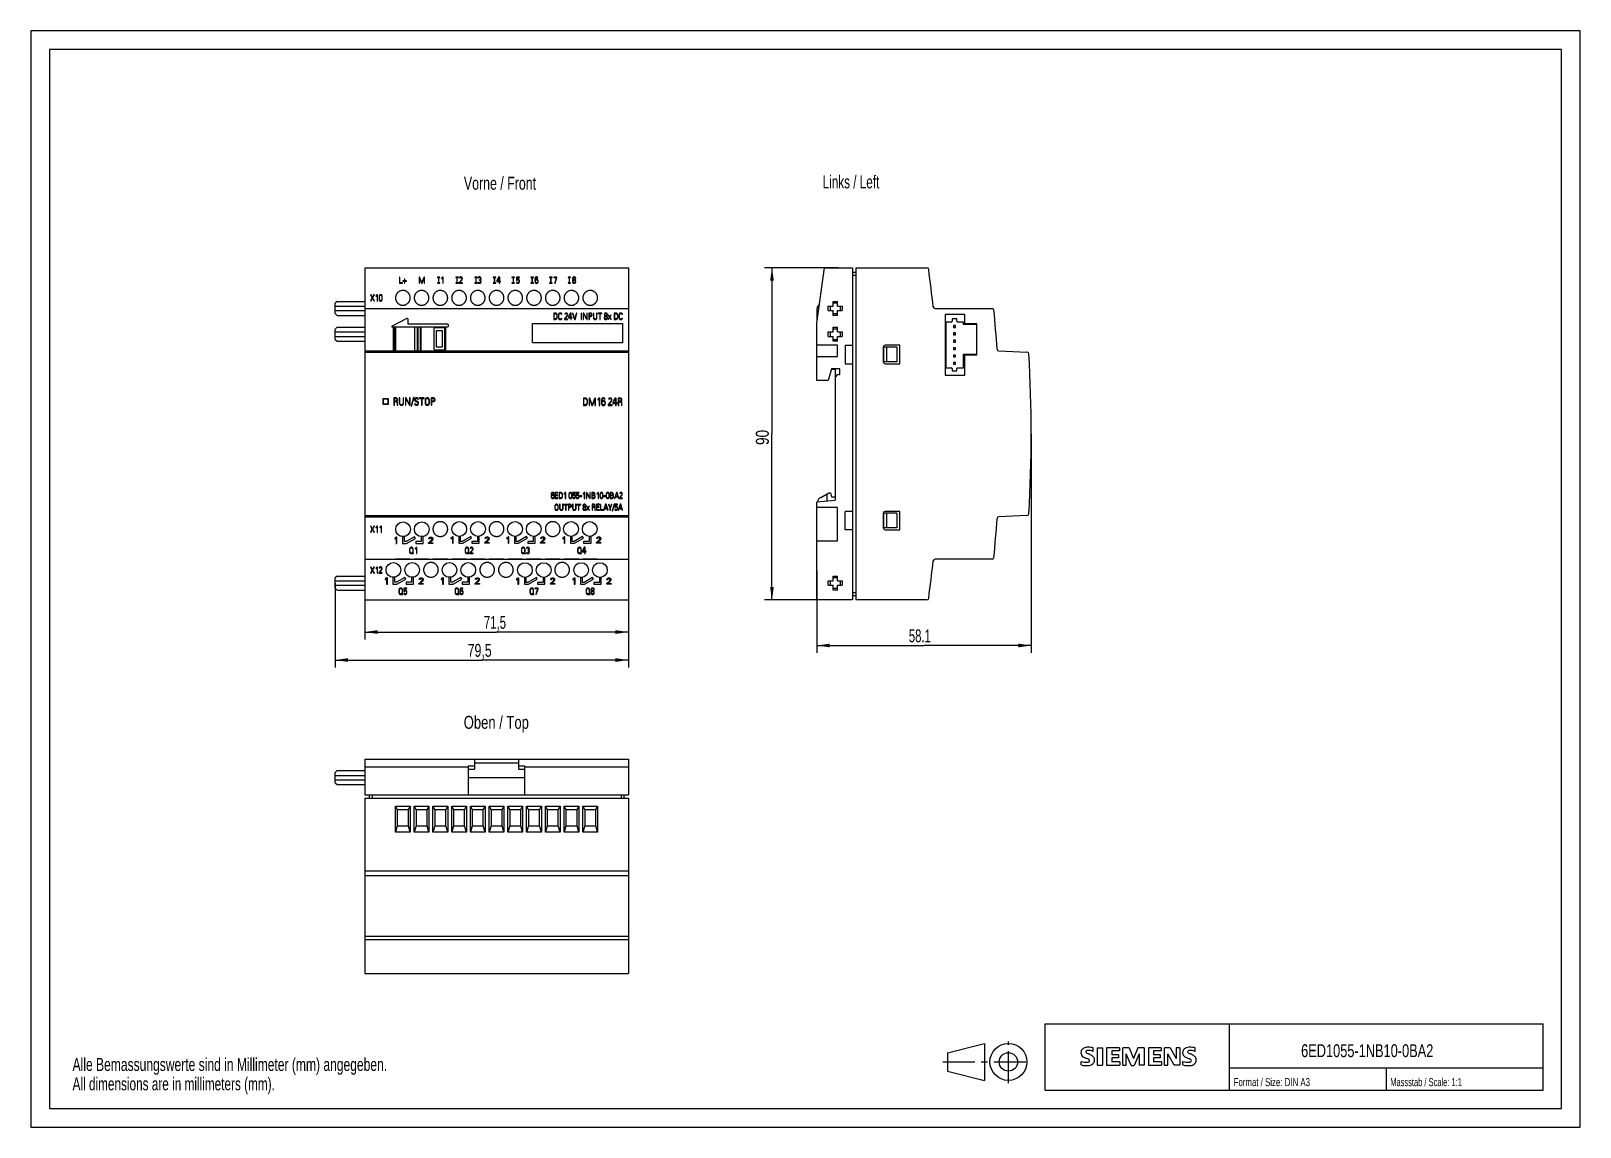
# Model space of a CAD drawing. Extents: x 0 to 420, y 0 to 297.
import ezdxf

# ---------------------------------------------------------------- set-up
doc = ezdxf.new("R2010")
doc.units = 0
doc.header["$LTSCALE"] = 23.1
doc.linetypes.add('CENTER', pattern=[0.6, 0.375, -0.075, 0.075, -0.075])
for name, color, linetype in [('10000_FRONT', 7, 'CONTINUOUS'), ('10100_DIM_FRONT', 7, 'CONTINUOUS'), ('10300_FRONT_GERMAN_ENGLISH', 7, 'CONTINUOUS'), ('10500_FRONT_LABELING', 7, 'CONTINUOUS'), ('11000_LEFT', 7, 'CONTINUOUS'), ('11100_DIM_LEFT', 7, 'CONTINUOUS'), ('11300_LEFT_GERMAN_ENGLISH', 7, 'CONTINUOUS'), ('13000_TOP', 7, 'CONTINUOUS'), ('13300_TOP_GERMAN_ENGLISH', 7, 'CONTINUOUS'), ('90000_FRAME', 7, 'CONTINUOUS'), ('91000_TIP', 7, 'CONTINUOUS')]:
    doc.layers.add(name, color=color, linetype=linetype)
doc.styles.get("Standard").update_dxf_attribs({"font": 'txt', "width": 0.8})
doc.dimstyles.new('DIMSTYLE_1', dxfattribs={"dimtxt": 3.5, "dimasz": 3.5, "dimexe": 0.18, "dimexo": 0.0625, "dimgap": 0.09, "dimtad": 1, "dimtxsty": 'STANDARD', "dimcen": 0.09, "dimazin": 3, "dimtp": 0.05, "dimtm": 0.05, "dimtfac": 1, "dimtofl": 0, "dimtmove": 0, "dimatfit": 3, "dimtolj": 1})
doc.dimstyles.new('DIMSTYLE_2', dxfattribs={"dimtxt": 3.5, "dimasz": 3.5, "dimexe": 0.18, "dimexo": 0.0625, "dimgap": 0.09, "dimtad": 1, "dimdec": 1, "dimtxsty": 'STANDARD', "dimcen": 0.09, "dimazin": 3, "dimtp": 0.1, "dimtm": 0.1, "dimtfac": 1, "dimtdec": 1, "dimtofl": 0, "dimtmove": 0, "dimatfit": 3, "dimtolj": 1})

msp = doc.modelspace()

# ---------------------------------------------------------------- texts
at = {"layer": '10300_FRONT_GERMAN_ENGLISH', "linetype": 'CONTINUOUS', "width": 0.716117}
msp.add_text('Vorne / Front', height=3.5, dxfattribs=at).set_placement((117.382, 253.989))
at = {"layer": '11300_LEFT_GERMAN_ENGLISH', "linetype": 'CONTINUOUS', "width": 0.678571}
msp.add_text('Links / Left', height=3.5, dxfattribs=at).set_placement((214.654, 254.352))
at = {"layer": '13300_TOP_GERMAN_ENGLISH', "linetype": 'CONTINUOUS', "width": 0.754762}
msp.add_text('Oben / Top', height=3.5, dxfattribs=at).set_placement((117.333, 107.904))
at = {"layer": '90000_FRAME', "color": 7, "linetype": 'CONTINUOUS'}
for s, height, width, p in [('6ED1055-1NB10-0BA2', 3.5, 0.740741, (344.382, 18.925)), ('Format / Size: DIN A3', 2.2, 0.723356, (326.092, 11.067)), ('Massstab / Scale: 1:1', 2.2, 0.668934, (368.545, 11.067))]:
    msp.add_text(s, height=height, dxfattribs=dict(at, width=width)).set_placement(p)
at = {"layer": '91000_TIP', "color": 7, "linetype": 'CONTINUOUS'}
for s, width, p in [('Alle Bemassungswerte sind in Millimeter (mm) angegeben.', 0.699134, (11.276, 15.19)), ('All dimensions are in millimeters (mm).', 0.68254, (11.276, 9.94))]:
    msp.add_text(s, height=3.5, dxfattribs=dict(at, width=width)).set_placement(p)

# ---------------------------------------------------------------- blocks, each defined once
blk = doc.blocks.new('*D0')
at = {"layer": '10100_DIM_FRONT', "linetype": 'CONTINUOUS'}
for p, q in [((90.477533, 148.320933), (90.477533, 132.125358)), ((161.977533, 148.320933), (161.977533, 132.125358)), ((90.477533, 134.125358), (126.227533, 134.125358)), ((161.977533, 134.125358), (126.227533, 134.125358))]:
    blk.add_line(p, q, dxfattribs=at)
for points in [[(93.977533, 134.625358), (90.477533, 134.125358), (93.977533, 133.625358)], [(158.477533, 133.625358), (161.977533, 134.125358), (158.477533, 134.625358)]]:
    blk.add_solid(points, dxfattribs=at)
at = {"layer": '10100_DIM_FRONT', "linetype": 'CONTINUOUS', "width": 0.660714}
blk.add_text('71,5', height=3.5, dxfattribs=at).set_placement((122.783717, 135.000358))
blk = doc.blocks.new('*D1')
at = {"layer": '10100_DIM_FRONT', "linetype": 'CONTINUOUS'}
for p, q in [((161.977533, 187.833527), (161.977533, 124.539487)), ((82.477533, 147.384527), (82.477533, 124.539487)), ((82.477533, 126.539487), (122.227533, 126.539487)), ((161.977533, 126.539487), (122.227533, 126.539487))]:
    blk.add_line(p, q, dxfattribs=at)
for points in [[(85.977533, 127.039487), (82.477533, 126.539487), (85.977533, 126.039487)], [(158.477533, 126.039487), (161.977533, 126.539487), (158.477533, 127.039487)]]:
    blk.add_solid(points, dxfattribs=at)
at = {"layer": '10100_DIM_FRONT', "linetype": 'CONTINUOUS', "width": 0.714286}
blk.add_text('79,5', height=3.5, dxfattribs=at).set_placement((118.396875, 127.414487))
blk = doc.blocks.new('*D2')
at = {"layer": '11100_DIM_LEFT', "linetype": 'CONTINUOUS'}
for p, q in [((218.98, 232.83), (198.91, 232.83)), ((200.91, 232.83), (200.91, 187.83)), ((200.91, 142.83), (200.91, 187.83)), ((217.93, 142.83), (198.91, 142.83))]:
    blk.add_line(p, q, dxfattribs=at)
for points in [[(201.41, 229.33), (200.91, 232.83), (200.41, 229.33)], [(200.41, 146.33), (200.91, 142.83), (201.41, 146.33)]]:
    blk.add_solid(points, dxfattribs=at)
at = {"layer": '11100_DIM_LEFT', "linetype": 'CONTINUOUS', "width": 0.785714}
blk.add_text('90', height=3.5, rotation=90, dxfattribs=at).set_placement((200.04, 184.81))
blk = doc.blocks.new('*D3')
at = {"layer": '11100_DIM_LEFT', "linetype": 'CONTINUOUS'}
for p, q in [((271.2, 187.83), (271.2, 128.48)), ((213.08, 150.83), (213.08, 128.48)), ((213.08, 130.48), (242.14, 130.48)), ((271.2, 130.48), (242.14, 130.48))]:
    blk.add_line(p, q, dxfattribs=at)
for points in [[(216.58, 130.98), (213.08, 130.48), (216.58, 129.98)], [(267.7, 129.98), (271.2, 130.48), (267.7, 130.98)]]:
    blk.add_solid(points, dxfattribs=at)
at = {"layer": '11100_DIM_LEFT', "linetype": 'CONTINUOUS', "width": 0.660714}
blk.add_text('58.1', height=3.5, dxfattribs=at).set_placement((238, 131.35))

# ---------------------------------------------------------------- dimensions: what is measured, and where the dimension line sits
at = {"layer": '10100_DIM_FRONT', "linetype": 'CONTINUOUS'}
for base, p1, p2, text, picture, middle in [((161.978, 126.539), (82.478, 147.385), (161.978, 187.834), '79,5', '*D1', (123.397, 129.164)), ((161.978, 134.125), (90.478, 148.321), (161.978, 148.321), '71,5', '*D0', (127.409, 136.75))]:
    dim = msp.add_linear_dim(base=base, p1=p1, p2=p2, text=text, dimstyle='DIMSTYLE_1', dxfattribs=at)
    dim.commit()
    dim.dimension.update_dxf_attribs({"geometry": picture, "text_midpoint": middle, "dimtype": 160})
at = {"layer": '11100_DIM_LEFT', "linetype": 'CONTINUOUS'}
dim = msp.add_linear_dim(base=(200.911, 142.835), p1=(218.985, 232.835), p2=(217.93, 142.835), angle=270, text='90', dimstyle='DIMSTYLE_1', dxfattribs=at)
dim.commit()
dim.dimension.update_dxf_attribs({"geometry": '*D2', "text_midpoint": (198.286, 187.565), "dimtype": 160})
dim = msp.add_linear_dim(base=(271.203, 130.478), p1=(213.081, 150.835), p2=(271.203, 187.835), dimstyle='DIMSTYLE_2', dxfattribs=at)
dim.commit()
dim.dimension.update_dxf_attribs({"geometry": '*D3', "text_midpoint": (242.62, 133.103), "dimtype": 160})

# ---------------------------------------------------------------- linework, layer by layer
at = {"layer": '10000_FRONT', "color": 7, "linetype": 'CONTINUOUS'}
for p, q in [((90.478, 232.835), (90.478, 142.835)), ((90.478, 232.835), (161.978, 232.835)), ((161.978, 232.835), (161.978, 142.835)), ((82.978, 223.735), (82.478, 223.235)), ((82.478, 220.435), (82.478, 223.235)), ((82.978, 223.735), (90.478, 223.735)), ((82.478, 222.435), (90.478, 222.435)), ((82.478, 221.235), (90.478, 221.235)), ((82.478, 220.435), (82.978, 219.935)), ((82.978, 219.935), (90.478, 219.935)), ((90.478, 221.835), (161.978, 221.835)), ((101.937, 219.086), (97.898, 217.024)), ((102.228, 217.735), (102.228, 218.908)), ((82.978, 216.735), (82.478, 216.235)), ((82.478, 213.435), (82.478, 216.235)), ((82.478, 215.435), (90.478, 215.435)), ((82.478, 214.235), (90.478, 214.235)), ((82.978, 216.735), (90.478, 216.735)), ((97.943, 216.835), (112.978, 216.835)), ((98.228, 216.835), (98.228, 210.335)), ((98.328, 216.835), (98.328, 210.335)), ((98.692, 216.835), (98.692, 210.335)), ((98.828, 216.835), (98.828, 210.335)), ((112.978, 217.535), (102.428, 217.535)), ((104.028, 216.835), (104.028, 210.335)), ((104.728, 216.835), (104.728, 210.335)), ((104.928, 216.835), (104.928, 210.335)), ((105.528, 216.835), (105.528, 210.335)), ((105.728, 216.835), (105.728, 210.335)), ((109.228, 216.285), (109.228, 210.885)), ((111.928, 216.585), (109.528, 216.585)), ((109.965, 211.322), (109.965, 215.847)), ((109.965, 215.847), (111.49, 215.847)), ((111.49, 215.847), (111.49, 211.322)), ((112.228, 210.885), (112.228, 216.285)), ((112.478, 210.335), (112.478, 216.835)), ((113.178, 217.035), (113.178, 217.335)), ((135.948, 212.455), (135.948, 217.715)), ((135.948, 217.715), (160.358, 217.715)), ((160.358, 217.715), (160.358, 212.455)), ((82.478, 213.435), (82.978, 212.935)), ((82.978, 212.935), (90.478, 212.935)), ((90.478, 210.315), (161.978, 210.315)), ((98.228, 210.335), (112.478, 210.335)), ((109.528, 210.585), (111.928, 210.585)), ((111.49, 211.322), (109.965, 211.322)), ((160.358, 212.455), (135.948, 212.455)), ((90.478, 209.982), (161.978, 209.982)), ((95.428, 197.343), (95.428, 195.841)), ((96.928, 197.343), (95.428, 197.343)), ((95.428, 195.841), (96.928, 195.841)), ((95.528, 197.243), (95.528, 195.941)), ((96.828, 197.243), (95.528, 197.243)), ((95.528, 195.941), (96.828, 195.941)), ((96.828, 195.941), (96.828, 197.243)), ((96.928, 195.841), (96.928, 197.343)), ((90.478, 165.687), (161.978, 165.687)), ((90.478, 165.354), (161.978, 165.354)), ((100.74, 159.982), (100.74, 158.128)), ((101.237, 159.982), (100.74, 159.982)), ((101.237, 158.629), (101.237, 159.982)), ((103.987, 159.947), (101.703, 158.629)), ((104.237, 159.513), (103.987, 159.947)), ((105.818, 159.988), (105.818, 158.628)), ((106.318, 159.988), (105.818, 159.988)), ((106.318, 158.128), (106.318, 159.988)), ((115.986, 160.049), (115.986, 158.195)), ((116.482, 160.049), (115.986, 160.049)), ((116.482, 158.696), (116.482, 160.049)), ((119.233, 160.014), (116.948, 158.696)), ((119.482, 159.58), (119.233, 160.014)), ((121.063, 160.055), (121.063, 158.695)), ((121.563, 160.055), (121.063, 160.055)), ((121.563, 158.195), (121.563, 160.055)), ((131.097, 160.049), (131.097, 158.195)), ((131.594, 160.049), (131.097, 160.049)), ((131.594, 158.696), (131.594, 160.049)), ((134.344, 160.014), (132.06, 158.696)), ((134.594, 159.58), (134.344, 160.014)), ((136.175, 160.055), (136.175, 158.695)), ((136.675, 160.055), (136.175, 160.055)), ((136.675, 158.195), (136.675, 160.055)), ((146.275, 160.049), (146.275, 158.195)), ((146.772, 160.049), (146.275, 160.049)), ((146.772, 158.696), (146.772, 160.049)), ((149.523, 160.014), (147.238, 158.696)), ((149.772, 159.58), (149.523, 160.014)), ((151.353, 160.055), (151.353, 158.695)), ((151.853, 160.055), (151.353, 160.055)), ((151.853, 158.195), (151.853, 160.055)), ((100.74, 158.128), (101.835, 158.128)), ((101.703, 158.629), (101.237, 158.629)), ((101.835, 158.128), (104.237, 159.513)), ((104.318, 158.628), (104.318, 158.128)), ((105.818, 158.628), (104.318, 158.628)), ((104.318, 158.128), (106.318, 158.128)), ((115.986, 158.195), (117.081, 158.195)), ((116.948, 158.696), (116.482, 158.696)), ((117.081, 158.195), (119.482, 159.58)), ((119.563, 158.695), (119.563, 158.195)), ((121.063, 158.695), (119.563, 158.695)), ((119.563, 158.195), (121.563, 158.195)), ((131.097, 158.195), (132.192, 158.195)), ((132.06, 158.696), (131.594, 158.696)), ((132.192, 158.195), (134.594, 159.58)), ((134.675, 158.695), (134.675, 158.195)), ((136.175, 158.695), (134.675, 158.695)), ((134.675, 158.195), (136.675, 158.195)), ((146.275, 158.195), (147.37, 158.195)), ((147.238, 158.696), (146.772, 158.696)), ((147.37, 158.195), (149.772, 159.58)), ((149.853, 158.695), (149.853, 158.195)), ((151.353, 158.695), (149.853, 158.695)), ((149.853, 158.195), (151.853, 158.195)), ((90.478, 153.835), (161.978, 153.835)), ((98.826, 153.832), (98.828, 153.835)), ((102.829, 153.832), (98.826, 153.832)), ((102.828, 153.835), (102.829, 153.832)), ((103.906, 153.832), (103.908, 153.835)), ((107.909, 153.832), (103.906, 153.832)), ((107.908, 153.835), (107.909, 153.832)), ((108.986, 153.832), (108.988, 153.835)), ((112.989, 153.832), (108.986, 153.832)), ((112.988, 153.835), (112.989, 153.832)), ((114.066, 153.832), (114.068, 153.835)), ((118.069, 153.832), (114.066, 153.832)), ((118.068, 153.835), (118.069, 153.832)), ((119.146, 153.832), (119.148, 153.835)), ((123.149, 153.832), (119.146, 153.832)), ((123.148, 153.835), (123.149, 153.832)), ((124.226, 153.832), (124.228, 153.835)), ((128.229, 153.832), (124.226, 153.832)), ((128.228, 153.835), (128.229, 153.832)), ((129.306, 153.832), (129.308, 153.835)), ((133.309, 153.832), (129.306, 153.832)), ((133.308, 153.835), (133.309, 153.832)), ((134.386, 153.832), (134.388, 153.835)), ((138.389, 153.832), (134.386, 153.832)), ((138.388, 153.835), (138.389, 153.832)), ((139.466, 153.832), (139.468, 153.835)), ((143.469, 153.832), (139.466, 153.832)), ((143.468, 153.835), (143.469, 153.832)), ((144.546, 153.832), (144.548, 153.835)), ((148.549, 153.832), (144.546, 153.832)), ((148.548, 153.835), (148.549, 153.832)), ((149.626, 153.832), (149.628, 153.835)), ((153.629, 153.832), (149.626, 153.832)), ((153.628, 153.835), (153.629, 153.832)), ((82.978, 149.285), (82.478, 148.785)), ((82.478, 145.985), (82.478, 148.785)), ((82.478, 147.985), (90.478, 147.985)), ((82.978, 149.285), (90.478, 149.285)), ((98.127, 148.958), (98.127, 147.104)), ((98.623, 148.958), (98.127, 148.958)), ((98.127, 147.104), (99.222, 147.104)), ((98.623, 147.605), (98.623, 148.958)), ((99.089, 147.605), (98.623, 147.605)), ((101.374, 148.923), (99.089, 147.605)), ((99.222, 147.104), (101.624, 148.49)), ((101.624, 148.49), (101.374, 148.923)), ((101.704, 147.604), (101.704, 147.104)), ((103.204, 147.604), (101.704, 147.604)), ((101.704, 147.104), (103.704, 147.104)), ((103.204, 148.964), (103.204, 147.604)), ((103.704, 148.964), (103.204, 148.964)), ((103.704, 147.104), (103.704, 148.964)), ((113.339, 148.958), (113.339, 147.104)), ((113.835, 148.958), (113.339, 148.958)), ((113.339, 147.104), (114.434, 147.104)), ((113.835, 147.605), (113.835, 148.958)), ((114.301, 147.605), (113.835, 147.605)), ((116.586, 148.923), (114.301, 147.605)), ((114.434, 147.104), (116.835, 148.49)), ((116.835, 148.49), (116.586, 148.923)), ((116.916, 147.604), (116.916, 147.104)), ((118.416, 147.604), (116.916, 147.604)), ((116.916, 147.104), (118.916, 147.104)), ((118.416, 148.964), (118.416, 147.604)), ((118.916, 148.964), (118.416, 148.964)), ((118.916, 147.104), (118.916, 148.964)), ((133.777, 148.924), (133.777, 147.071)), ((134.274, 148.924), (133.777, 148.924)), ((133.777, 147.071), (134.872, 147.071)), ((134.274, 147.572), (134.274, 148.924)), ((134.74, 147.572), (134.274, 147.572)), ((137.025, 148.889), (134.74, 147.572)), ((134.872, 147.071), (137.274, 148.456)), ((137.274, 148.456), (137.025, 148.889)), ((137.355, 147.571), (137.355, 147.071)), ((138.855, 147.571), (137.355, 147.571)), ((137.355, 147.071), (139.355, 147.071)), ((138.855, 148.931), (138.855, 147.571)), ((139.355, 148.931), (138.855, 148.931)), ((139.355, 147.071), (139.355, 148.931)), ((149.023, 148.924), (149.023, 147.071)), ((149.52, 148.924), (149.023, 148.924)), ((149.023, 147.071), (150.118, 147.071)), ((149.52, 147.572), (149.52, 148.924)), ((149.986, 147.572), (149.52, 147.572)), ((152.27, 148.889), (149.986, 147.572)), ((150.118, 147.071), (152.52, 148.456)), ((152.52, 148.456), (152.27, 148.889)), ((152.601, 147.571), (152.601, 147.071)), ((154.101, 147.571), (152.601, 147.571)), ((152.601, 147.071), (154.601, 147.071)), ((154.101, 148.931), (154.101, 147.571)), ((154.601, 148.931), (154.101, 148.931)), ((154.601, 147.071), (154.601, 148.931)), ((82.478, 146.785), (90.478, 146.785)), ((82.478, 145.985), (82.978, 145.485)), ((82.978, 145.485), (90.478, 145.485)), ((90.478, 142.835), (161.978, 142.835))]:
    msp.add_line(p, q, dxfattribs=at)
for centre in [(100.884, 161.979), (105.964, 161.979), (116.129, 162.046), (121.209, 162.046), (131.241, 162.046), (136.321, 162.046), (146.419, 162.046), (151.499, 162.046), (98.27, 150.956), (103.35, 150.956), (113.482, 150.956), (118.562, 150.956), (133.921, 150.922), (139.001, 150.922), (149.167, 150.922), (154.247, 150.922)]:
    msp.add_circle(centre, 2, dxfattribs=at)
for centre, radius, start, end in [((102.028, 218.908), 0.2, 0, 117.0506), ((109.528, 216.285), 0.3, 90, 180), ((111.928, 216.285), 0.3, 0, 90), ((112.978, 217.035), 0.2, 270, 0), ((109.528, 210.885), 0.3, 180, 270), ((111.928, 210.885), 0.3, 270, 360)]:
    msp.add_arc(centre, radius, start, end, dxfattribs=at)
for points, knots in [([(102.828, 224.685), (102.828, 224.75), (102.824, 224.816), (102.812, 224.945), (102.802, 225.009), (102.777, 225.137), (102.761, 225.2), (102.733, 225.294), (102.722, 225.325), (102.7, 225.387), (102.689, 225.418), (102.651, 225.508), (102.596, 225.626), (102.529, 225.738), (102.475, 225.819), (102.456, 225.846), (102.417, 225.899), (102.397, 225.925), (102.334, 226.001), (102.29, 226.05), (102.152, 226.189), (102.052, 226.272), (101.929, 226.354), (101.915, 226.363), (101.887, 226.381), (101.873, 226.389), (101.831, 226.415), (101.802, 226.431), (101.715, 226.478), (101.656, 226.506), (101.536, 226.556), (101.474, 226.578), (101.38, 226.607), (101.349, 226.616), (101.285, 226.632), (101.253, 226.639), (101.155, 226.659), (101.025, 226.678), (100.895, 226.684), (100.764, 226.685), (100.698, 226.681), (100.6, 226.672), (100.567, 226.668), (100.502, 226.658), (100.34, 226.63), (100.183, 226.582), (100.032, 226.52), (100.002, 226.506), (99.957, 226.485), (99.942, 226.478), (99.913, 226.463), (99.839, 226.425), (99.769, 226.383), (99.607, 226.274), (99.506, 226.191), (99.389, 226.074), (99.366, 226.05), (99.322, 226.002), (99.301, 225.977), (99.239, 225.901), (99.2, 225.849), (99.128, 225.741), (99.094, 225.685), (99.048, 225.598), (99.033, 225.569), (99.005, 225.509), (98.992, 225.479), (98.954, 225.388), (98.911, 225.266), (98.879, 225.14), (98.86, 225.044), (98.854, 225.012), (98.845, 224.947), (98.84, 224.914), (98.831, 224.816), (98.828, 224.75), (98.828, 224.685)], [0, 0, 0, 0, 0.03125, 0.03125, 0.0625, 0.0625, 0.09375, 0.09375, 0.109375, 0.109375, 0.125, 0.125, 0.15625, 0.1875, 0.1875, 0.203125, 0.203125, 0.21875, 0.21875, 0.25, 0.25, 0.3125, 0.3125, 0.3203125, 0.3203125, 0.328125, 0.328125, 0.34375, 0.34375, 0.375, 0.375, 0.40625, 0.40625, 0.421875, 0.421875, 0.4375, 0.4375, 0.46875, 0.5, 0.5, 0.53125, 0.53125, 0.546875, 0.546875, 0.5625, 0.625, 0.625, 0.640625, 0.640625, 0.6484375, 0.6484375, 0.65625, 0.6875, 0.6875, 0.75, 0.75, 0.765625, 0.765625, 0.78125, 0.78125, 0.8125, 0.8125, 0.84375, 0.84375, 0.859375, 0.859375, 0.875, 0.875, 0.90625, 0.9375, 0.9375, 0.953125, 0.953125, 0.96875, 0.96875, 1, 1, 1, 1]), ([(98.828, 224.685), (98.828, 224.619), (98.831, 224.553), (98.844, 224.424), (98.853, 224.36), (98.878, 224.232), (98.894, 224.169), (98.922, 224.075), (98.933, 224.044), (98.955, 223.982), (98.966, 223.951), (99.004, 223.861), (99.06, 223.743), (99.126, 223.631), (99.18, 223.55), (99.199, 223.523), (99.238, 223.47), (99.258, 223.444), (99.321, 223.368), (99.365, 223.319), (99.503, 223.18), (99.603, 223.097), (99.726, 223.015), (99.74, 223.006), (99.768, 222.988), (99.782, 222.98), (99.824, 222.954), (99.853, 222.938), (99.94, 222.891), (99.999, 222.863), (100.119, 222.813), (100.181, 222.791), (100.275, 222.762), (100.306, 222.753), (100.37, 222.737), (100.403, 222.73), (100.5, 222.71), (100.63, 222.691), (100.76, 222.685), (100.891, 222.684), (100.957, 222.688), (101.055, 222.697), (101.088, 222.701), (101.153, 222.711), (101.186, 222.717), (101.282, 222.736), (101.346, 222.752), (101.471, 222.79), (101.532, 222.812), (101.623, 222.849), (101.653, 222.863), (101.698, 222.884), (101.713, 222.891), (101.742, 222.906), (101.816, 222.944), (101.886, 222.986), (102.048, 223.095), (102.149, 223.178), (102.266, 223.295), (102.289, 223.319), (102.333, 223.367), (102.354, 223.392), (102.416, 223.468), (102.455, 223.52), (102.527, 223.628), (102.561, 223.684), (102.607, 223.771), (102.622, 223.8), (102.65, 223.86), (102.663, 223.89), (102.701, 223.981), (102.744, 224.103), (102.776, 224.229), (102.795, 224.325), (102.801, 224.357), (102.811, 224.422), (102.815, 224.455), (102.824, 224.553), (102.828, 224.619), (102.828, 224.685)], [0, 0, 0, 0, 0.03125, 0.03125, 0.0625, 0.0625, 0.09375, 0.09375, 0.109375, 0.109375, 0.125, 0.125, 0.15625, 0.1875, 0.1875, 0.203125, 0.203125, 0.21875, 0.21875, 0.25, 0.25, 0.3125, 0.3125, 0.3203125, 0.3203125, 0.328125, 0.328125, 0.34375, 0.34375, 0.375, 0.375, 0.40625, 0.40625, 0.421875, 0.421875, 0.4375, 0.4375, 0.46875, 0.5, 0.5, 0.53125, 0.53125, 0.546875, 0.546875, 0.5625, 0.5625, 0.59375, 0.59375, 0.625, 0.625, 0.640625, 0.640625, 0.6484375, 0.6484375, 0.65625, 0.6875, 0.6875, 0.75, 0.75, 0.765625, 0.765625, 0.78125, 0.78125, 0.8125, 0.8125, 0.84375, 0.84375, 0.859375, 0.859375, 0.875, 0.875, 0.90625, 0.9375, 0.9375, 0.953125, 0.953125, 0.96875, 0.96875, 1, 1, 1, 1]), ([(107.908, 224.685), (107.908, 224.75), (107.904, 224.816), (107.892, 224.945), (107.882, 225.009), (107.857, 225.137), (107.841, 225.2), (107.813, 225.294), (107.802, 225.325), (107.78, 225.387), (107.769, 225.418), (107.731, 225.508), (107.676, 225.626), (107.609, 225.738), (107.555, 225.819), (107.536, 225.846), (107.497, 225.899), (107.477, 225.925), (107.414, 226.001), (107.37, 226.05), (107.232, 226.189), (107.132, 226.272), (107.009, 226.354), (106.995, 226.363), (106.967, 226.381), (106.953, 226.389), (106.911, 226.415), (106.882, 226.431), (106.795, 226.478), (106.736, 226.506), (106.616, 226.556), (106.554, 226.578), (106.46, 226.607), (106.429, 226.616), (106.365, 226.632), (106.333, 226.639), (106.235, 226.659), (106.105, 226.678), (105.975, 226.684), (105.844, 226.685), (105.778, 226.681), (105.68, 226.672), (105.647, 226.668), (105.582, 226.658), (105.42, 226.63), (105.263, 226.582), (105.112, 226.52), (105.082, 226.506), (105.037, 226.485), (105.022, 226.478), (104.993, 226.463), (104.919, 226.425), (104.849, 226.383), (104.687, 226.274), (104.586, 226.191), (104.469, 226.074), (104.446, 226.05), (104.402, 226.002), (104.381, 225.977), (104.319, 225.901), (104.28, 225.849), (104.208, 225.741), (104.174, 225.685), (104.128, 225.598), (104.113, 225.569), (104.085, 225.509), (104.072, 225.479), (104.034, 225.388), (103.991, 225.266), (103.959, 225.14), (103.94, 225.044), (103.934, 225.012), (103.925, 224.947), (103.92, 224.914), (103.911, 224.816), (103.908, 224.75), (103.908, 224.685)], [0, 0, 0, 0, 0.03125, 0.03125, 0.0625, 0.0625, 0.09375, 0.09375, 0.109375, 0.109375, 0.125, 0.125, 0.15625, 0.1875, 0.1875, 0.203125, 0.203125, 0.21875, 0.21875, 0.25, 0.25, 0.3125, 0.3125, 0.3203125, 0.3203125, 0.328125, 0.328125, 0.34375, 0.34375, 0.375, 0.375, 0.40625, 0.40625, 0.421875, 0.421875, 0.4375, 0.4375, 0.46875, 0.5, 0.5, 0.53125, 0.53125, 0.546875, 0.546875, 0.5625, 0.625, 0.625, 0.640625, 0.640625, 0.6484375, 0.6484375, 0.65625, 0.6875, 0.6875, 0.75, 0.75, 0.765625, 0.765625, 0.78125, 0.78125, 0.8125, 0.8125, 0.84375, 0.84375, 0.859375, 0.859375, 0.875, 0.875, 0.90625, 0.9375, 0.9375, 0.953125, 0.953125, 0.96875, 0.96875, 1, 1, 1, 1]), ([(103.908, 224.685), (103.908, 224.619), (103.911, 224.553), (103.924, 224.424), (103.933, 224.36), (103.958, 224.232), (103.974, 224.169), (104.002, 224.075), (104.013, 224.044), (104.035, 223.982), (104.046, 223.951), (104.084, 223.861), (104.14, 223.743), (104.206, 223.631), (104.26, 223.55), (104.279, 223.523), (104.318, 223.47), (104.338, 223.444), (104.401, 223.368), (104.445, 223.319), (104.583, 223.18), (104.683, 223.097), (104.806, 223.015), (104.82, 223.006), (104.848, 222.988), (104.862, 222.98), (104.904, 222.954), (104.933, 222.938), (105.02, 222.891), (105.079, 222.863), (105.199, 222.813), (105.261, 222.791), (105.355, 222.762), (105.386, 222.753), (105.45, 222.737), (105.483, 222.73), (105.58, 222.71), (105.71, 222.691), (105.84, 222.685), (105.971, 222.684), (106.037, 222.688), (106.135, 222.697), (106.168, 222.701), (106.233, 222.711), (106.266, 222.717), (106.362, 222.736), (106.426, 222.752), (106.551, 222.79), (106.612, 222.812), (106.703, 222.849), (106.733, 222.863), (106.778, 222.884), (106.793, 222.891), (106.822, 222.906), (106.896, 222.944), (106.966, 222.986), (107.128, 223.095), (107.229, 223.178), (107.346, 223.295), (107.369, 223.319), (107.413, 223.367), (107.434, 223.392), (107.496, 223.468), (107.535, 223.52), (107.607, 223.628), (107.641, 223.684), (107.687, 223.771), (107.702, 223.8), (107.73, 223.86), (107.743, 223.89), (107.781, 223.981), (107.824, 224.103), (107.856, 224.229), (107.875, 224.325), (107.881, 224.357), (107.891, 224.422), (107.895, 224.455), (107.904, 224.553), (107.908, 224.619), (107.908, 224.685)], [0, 0, 0, 0, 0.03125, 0.03125, 0.0625, 0.0625, 0.09375, 0.09375, 0.109375, 0.109375, 0.125, 0.125, 0.15625, 0.1875, 0.1875, 0.203125, 0.203125, 0.21875, 0.21875, 0.25, 0.25, 0.3125, 0.3125, 0.3203125, 0.3203125, 0.328125, 0.328125, 0.34375, 0.34375, 0.375, 0.375, 0.40625, 0.40625, 0.421875, 0.421875, 0.4375, 0.4375, 0.46875, 0.5, 0.5, 0.53125, 0.53125, 0.546875, 0.546875, 0.5625, 0.5625, 0.59375, 0.59375, 0.625, 0.625, 0.640625, 0.640625, 0.6484375, 0.6484375, 0.65625, 0.6875, 0.6875, 0.75, 0.75, 0.765625, 0.765625, 0.78125, 0.78125, 0.8125, 0.8125, 0.84375, 0.84375, 0.859375, 0.859375, 0.875, 0.875, 0.90625, 0.9375, 0.9375, 0.953125, 0.953125, 0.96875, 0.96875, 1, 1, 1, 1]), ([(112.988, 224.685), (112.988, 224.75), (112.984, 224.816), (112.972, 224.945), (112.962, 225.009), (112.937, 225.137), (112.921, 225.2), (112.893, 225.294), (112.882, 225.325), (112.86, 225.387), (112.849, 225.418), (112.811, 225.508), (112.756, 225.626), (112.689, 225.738), (112.635, 225.819), (112.616, 225.846), (112.577, 225.899), (112.557, 225.925), (112.494, 226.001), (112.45, 226.05), (112.312, 226.189), (112.212, 226.272), (112.089, 226.354), (112.075, 226.363), (112.047, 226.381), (112.033, 226.389), (111.991, 226.415), (111.962, 226.431), (111.875, 226.478), (111.816, 226.506), (111.696, 226.556), (111.634, 226.578), (111.54, 226.607), (111.509, 226.616), (111.445, 226.632), (111.413, 226.639), (111.315, 226.659), (111.185, 226.678), (111.055, 226.684), (110.924, 226.685), (110.858, 226.681), (110.76, 226.672), (110.727, 226.668), (110.662, 226.658), (110.5, 226.63), (110.343, 226.582), (110.192, 226.52), (110.162, 226.506), (110.117, 226.485), (110.102, 226.478), (110.073, 226.463), (109.999, 226.425), (109.929, 226.383), (109.767, 226.274), (109.666, 226.191), (109.549, 226.074), (109.526, 226.05), (109.482, 226.002), (109.461, 225.977), (109.399, 225.901), (109.36, 225.849), (109.288, 225.741), (109.254, 225.685), (109.208, 225.598), (109.193, 225.569), (109.165, 225.509), (109.152, 225.479), (109.114, 225.388), (109.071, 225.266), (109.039, 225.14), (109.02, 225.044), (109.014, 225.012), (109.005, 224.947), (109, 224.914), (108.991, 224.816), (108.988, 224.75), (108.988, 224.685)], [0, 0, 0, 0, 0.03125, 0.03125, 0.0625, 0.0625, 0.09375, 0.09375, 0.109375, 0.109375, 0.125, 0.125, 0.15625, 0.1875, 0.1875, 0.203125, 0.203125, 0.21875, 0.21875, 0.25, 0.25, 0.3125, 0.3125, 0.3203125, 0.3203125, 0.328125, 0.328125, 0.34375, 0.34375, 0.375, 0.375, 0.40625, 0.40625, 0.421875, 0.421875, 0.4375, 0.4375, 0.46875, 0.5, 0.5, 0.53125, 0.53125, 0.546875, 0.546875, 0.5625, 0.625, 0.625, 0.640625, 0.640625, 0.6484375, 0.6484375, 0.65625, 0.6875, 0.6875, 0.75, 0.75, 0.765625, 0.765625, 0.78125, 0.78125, 0.8125, 0.8125, 0.84375, 0.84375, 0.859375, 0.859375, 0.875, 0.875, 0.90625, 0.9375, 0.9375, 0.953125, 0.953125, 0.96875, 0.96875, 1, 1, 1, 1]), ([(108.988, 224.685), (108.988, 224.619), (108.991, 224.553), (109.004, 224.424), (109.013, 224.36), (109.038, 224.232), (109.054, 224.169), (109.082, 224.075), (109.093, 224.044), (109.115, 223.982), (109.126, 223.951), (109.164, 223.861), (109.22, 223.743), (109.286, 223.631), (109.34, 223.55), (109.359, 223.523), (109.398, 223.47), (109.418, 223.444), (109.481, 223.368), (109.525, 223.319), (109.663, 223.18), (109.763, 223.097), (109.886, 223.015), (109.9, 223.006), (109.928, 222.988), (109.942, 222.98), (109.984, 222.954), (110.013, 222.938), (110.1, 222.891), (110.159, 222.863), (110.279, 222.813), (110.341, 222.791), (110.435, 222.762), (110.466, 222.753), (110.53, 222.737), (110.563, 222.73), (110.66, 222.71), (110.79, 222.691), (110.92, 222.685), (111.051, 222.684), (111.117, 222.688), (111.215, 222.697), (111.248, 222.701), (111.313, 222.711), (111.346, 222.717), (111.442, 222.736), (111.506, 222.752), (111.631, 222.79), (111.692, 222.812), (111.783, 222.849), (111.813, 222.863), (111.858, 222.884), (111.873, 222.891), (111.902, 222.906), (111.976, 222.944), (112.046, 222.986), (112.208, 223.095), (112.309, 223.178), (112.426, 223.295), (112.449, 223.319), (112.493, 223.367), (112.514, 223.392), (112.576, 223.468), (112.615, 223.52), (112.687, 223.628), (112.721, 223.684), (112.767, 223.771), (112.782, 223.8), (112.81, 223.86), (112.823, 223.89), (112.861, 223.981), (112.904, 224.103), (112.936, 224.229), (112.955, 224.325), (112.961, 224.357), (112.971, 224.422), (112.975, 224.455), (112.984, 224.553), (112.988, 224.619), (112.988, 224.685)], [0, 0, 0, 0, 0.03125, 0.03125, 0.0625, 0.0625, 0.09375, 0.09375, 0.109375, 0.109375, 0.125, 0.125, 0.15625, 0.1875, 0.1875, 0.203125, 0.203125, 0.21875, 0.21875, 0.25, 0.25, 0.3125, 0.3125, 0.3203125, 0.3203125, 0.328125, 0.328125, 0.34375, 0.34375, 0.375, 0.375, 0.40625, 0.40625, 0.421875, 0.421875, 0.4375, 0.4375, 0.46875, 0.5, 0.5, 0.53125, 0.53125, 0.546875, 0.546875, 0.5625, 0.5625, 0.59375, 0.59375, 0.625, 0.625, 0.640625, 0.640625, 0.6484375, 0.6484375, 0.65625, 0.6875, 0.6875, 0.75, 0.75, 0.765625, 0.765625, 0.78125, 0.78125, 0.8125, 0.8125, 0.84375, 0.84375, 0.859375, 0.859375, 0.875, 0.875, 0.90625, 0.9375, 0.9375, 0.953125, 0.953125, 0.96875, 0.96875, 1, 1, 1, 1]), ([(118.068, 224.685), (118.068, 224.75), (118.064, 224.816), (118.052, 224.945), (118.042, 225.009), (118.017, 225.137), (118.001, 225.2), (117.973, 225.294), (117.962, 225.325), (117.94, 225.387), (117.929, 225.418), (117.891, 225.508), (117.836, 225.626), (117.769, 225.738), (117.715, 225.819), (117.696, 225.846), (117.657, 225.899), (117.637, 225.925), (117.574, 226.001), (117.53, 226.05), (117.392, 226.189), (117.292, 226.272), (117.169, 226.354), (117.155, 226.363), (117.127, 226.381), (117.113, 226.389), (117.071, 226.415), (117.042, 226.431), (116.955, 226.478), (116.896, 226.506), (116.776, 226.556), (116.714, 226.578), (116.62, 226.607), (116.589, 226.616), (116.525, 226.632), (116.493, 226.639), (116.395, 226.659), (116.265, 226.678), (116.135, 226.684), (116.004, 226.685), (115.938, 226.681), (115.84, 226.672), (115.807, 226.668), (115.742, 226.658), (115.58, 226.63), (115.423, 226.582), (115.272, 226.52), (115.242, 226.506), (115.197, 226.485), (115.182, 226.478), (115.153, 226.463), (115.079, 226.425), (115.009, 226.383), (114.847, 226.274), (114.746, 226.191), (114.629, 226.074), (114.606, 226.05), (114.562, 226.002), (114.541, 225.977), (114.479, 225.901), (114.44, 225.849), (114.368, 225.741), (114.334, 225.685), (114.288, 225.598), (114.273, 225.569), (114.245, 225.509), (114.232, 225.479), (114.194, 225.388), (114.151, 225.266), (114.119, 225.14), (114.1, 225.044), (114.094, 225.012), (114.085, 224.947), (114.08, 224.914), (114.071, 224.816), (114.068, 224.75), (114.068, 224.685)], [0, 0, 0, 0, 0.03125, 0.03125, 0.0625, 0.0625, 0.09375, 0.09375, 0.109375, 0.109375, 0.125, 0.125, 0.15625, 0.1875, 0.1875, 0.203125, 0.203125, 0.21875, 0.21875, 0.25, 0.25, 0.3125, 0.3125, 0.3203125, 0.3203125, 0.328125, 0.328125, 0.34375, 0.34375, 0.375, 0.375, 0.40625, 0.40625, 0.421875, 0.421875, 0.4375, 0.4375, 0.46875, 0.5, 0.5, 0.53125, 0.53125, 0.546875, 0.546875, 0.5625, 0.625, 0.625, 0.640625, 0.640625, 0.6484375, 0.6484375, 0.65625, 0.6875, 0.6875, 0.75, 0.75, 0.765625, 0.765625, 0.78125, 0.78125, 0.8125, 0.8125, 0.84375, 0.84375, 0.859375, 0.859375, 0.875, 0.875, 0.90625, 0.9375, 0.9375, 0.953125, 0.953125, 0.96875, 0.96875, 1, 1, 1, 1]), ([(114.068, 224.685), (114.068, 224.619), (114.071, 224.553), (114.084, 224.424), (114.093, 224.36), (114.118, 224.232), (114.134, 224.169), (114.162, 224.075), (114.173, 224.044), (114.195, 223.982), (114.206, 223.951), (114.244, 223.861), (114.3, 223.743), (114.366, 223.631), (114.42, 223.55), (114.439, 223.523), (114.478, 223.47), (114.498, 223.444), (114.561, 223.368), (114.605, 223.319), (114.743, 223.18), (114.843, 223.097), (114.966, 223.015), (114.98, 223.006), (115.008, 222.988), (115.022, 222.98), (115.064, 222.954), (115.093, 222.938), (115.18, 222.891), (115.239, 222.863), (115.359, 222.813), (115.421, 222.791), (115.515, 222.762), (115.546, 222.753), (115.61, 222.737), (115.643, 222.73), (115.74, 222.71), (115.87, 222.691), (116, 222.685), (116.131, 222.684), (116.197, 222.688), (116.295, 222.697), (116.328, 222.701), (116.393, 222.711), (116.426, 222.717), (116.522, 222.736), (116.586, 222.752), (116.711, 222.79), (116.772, 222.812), (116.863, 222.849), (116.893, 222.863), (116.938, 222.884), (116.953, 222.891), (116.982, 222.906), (117.056, 222.944), (117.126, 222.986), (117.288, 223.095), (117.389, 223.178), (117.506, 223.295), (117.529, 223.319), (117.573, 223.367), (117.594, 223.392), (117.656, 223.468), (117.695, 223.52), (117.767, 223.628), (117.801, 223.684), (117.847, 223.771), (117.862, 223.8), (117.89, 223.86), (117.903, 223.89), (117.941, 223.981), (117.984, 224.103), (118.016, 224.229), (118.035, 224.325), (118.041, 224.357), (118.051, 224.422), (118.055, 224.455), (118.064, 224.553), (118.068, 224.619), (118.068, 224.685)], [0, 0, 0, 0, 0.03125, 0.03125, 0.0625, 0.0625, 0.09375, 0.09375, 0.109375, 0.109375, 0.125, 0.125, 0.15625, 0.1875, 0.1875, 0.203125, 0.203125, 0.21875, 0.21875, 0.25, 0.25, 0.3125, 0.3125, 0.3203125, 0.3203125, 0.328125, 0.328125, 0.34375, 0.34375, 0.375, 0.375, 0.40625, 0.40625, 0.421875, 0.421875, 0.4375, 0.4375, 0.46875, 0.5, 0.5, 0.53125, 0.53125, 0.546875, 0.546875, 0.5625, 0.5625, 0.59375, 0.59375, 0.625, 0.625, 0.640625, 0.640625, 0.6484375, 0.6484375, 0.65625, 0.6875, 0.6875, 0.75, 0.75, 0.765625, 0.765625, 0.78125, 0.78125, 0.8125, 0.8125, 0.84375, 0.84375, 0.859375, 0.859375, 0.875, 0.875, 0.90625, 0.9375, 0.9375, 0.953125, 0.953125, 0.96875, 0.96875, 1, 1, 1, 1]), ([(123.148, 224.685), (123.148, 224.75), (123.144, 224.816), (123.132, 224.945), (123.122, 225.009), (123.097, 225.137), (123.081, 225.2), (123.053, 225.294), (123.042, 225.325), (123.02, 225.387), (123.009, 225.418), (122.971, 225.508), (122.916, 225.626), (122.849, 225.738), (122.795, 225.819), (122.776, 225.846), (122.737, 225.899), (122.717, 225.925), (122.654, 226.001), (122.61, 226.05), (122.472, 226.189), (122.372, 226.272), (122.249, 226.354), (122.235, 226.363), (122.207, 226.381), (122.193, 226.389), (122.151, 226.415), (122.122, 226.431), (122.035, 226.478), (121.976, 226.506), (121.856, 226.556), (121.794, 226.578), (121.7, 226.607), (121.669, 226.616), (121.605, 226.632), (121.573, 226.639), (121.475, 226.659), (121.345, 226.678), (121.215, 226.684), (121.084, 226.685), (121.018, 226.681), (120.92, 226.672), (120.887, 226.668), (120.822, 226.658), (120.66, 226.63), (120.503, 226.582), (120.352, 226.52), (120.322, 226.506), (120.277, 226.485), (120.262, 226.478), (120.233, 226.463), (120.159, 226.425), (120.089, 226.383), (119.927, 226.274), (119.826, 226.191), (119.709, 226.074), (119.686, 226.05), (119.642, 226.002), (119.621, 225.977), (119.559, 225.901), (119.52, 225.849), (119.448, 225.741), (119.414, 225.685), (119.368, 225.598), (119.353, 225.569), (119.325, 225.509), (119.312, 225.479), (119.274, 225.388), (119.231, 225.266), (119.199, 225.14), (119.18, 225.044), (119.174, 225.012), (119.165, 224.947), (119.16, 224.914), (119.151, 224.816), (119.148, 224.75), (119.148, 224.685)], [0, 0, 0, 0, 0.03125, 0.03125, 0.0625, 0.0625, 0.09375, 0.09375, 0.109375, 0.109375, 0.125, 0.125, 0.15625, 0.1875, 0.1875, 0.203125, 0.203125, 0.21875, 0.21875, 0.25, 0.25, 0.3125, 0.3125, 0.3203125, 0.3203125, 0.328125, 0.328125, 0.34375, 0.34375, 0.375, 0.375, 0.40625, 0.40625, 0.421875, 0.421875, 0.4375, 0.4375, 0.46875, 0.5, 0.5, 0.53125, 0.53125, 0.546875, 0.546875, 0.5625, 0.625, 0.625, 0.640625, 0.640625, 0.6484375, 0.6484375, 0.65625, 0.6875, 0.6875, 0.75, 0.75, 0.765625, 0.765625, 0.78125, 0.78125, 0.8125, 0.8125, 0.84375, 0.84375, 0.859375, 0.859375, 0.875, 0.875, 0.90625, 0.9375, 0.9375, 0.953125, 0.953125, 0.96875, 0.96875, 1, 1, 1, 1]), ([(119.148, 224.685), (119.148, 224.619), (119.151, 224.553), (119.164, 224.424), (119.173, 224.36), (119.198, 224.232), (119.214, 224.169), (119.242, 224.075), (119.253, 224.044), (119.275, 223.982), (119.286, 223.951), (119.324, 223.861), (119.38, 223.743), (119.446, 223.631), (119.5, 223.55), (119.519, 223.523), (119.558, 223.47), (119.578, 223.444), (119.641, 223.368), (119.685, 223.319), (119.823, 223.18), (119.923, 223.097), (120.046, 223.015), (120.06, 223.006), (120.088, 222.988), (120.102, 222.98), (120.144, 222.954), (120.173, 222.938), (120.26, 222.891), (120.319, 222.863), (120.439, 222.813), (120.501, 222.791), (120.595, 222.762), (120.626, 222.753), (120.69, 222.737), (120.723, 222.73), (120.82, 222.71), (120.95, 222.691), (121.08, 222.685), (121.211, 222.684), (121.277, 222.688), (121.375, 222.697), (121.408, 222.701), (121.473, 222.711), (121.506, 222.717), (121.602, 222.736), (121.666, 222.752), (121.791, 222.79), (121.852, 222.812), (121.943, 222.849), (121.973, 222.863), (122.018, 222.884), (122.033, 222.891), (122.062, 222.906), (122.136, 222.944), (122.206, 222.986), (122.368, 223.095), (122.469, 223.178), (122.586, 223.295), (122.609, 223.319), (122.653, 223.367), (122.674, 223.392), (122.736, 223.468), (122.775, 223.52), (122.847, 223.628), (122.881, 223.684), (122.927, 223.771), (122.942, 223.8), (122.97, 223.86), (122.983, 223.89), (123.021, 223.981), (123.064, 224.103), (123.096, 224.229), (123.115, 224.325), (123.121, 224.357), (123.131, 224.422), (123.135, 224.455), (123.144, 224.553), (123.148, 224.619), (123.148, 224.685)], [0, 0, 0, 0, 0.03125, 0.03125, 0.0625, 0.0625, 0.09375, 0.09375, 0.109375, 0.109375, 0.125, 0.125, 0.15625, 0.1875, 0.1875, 0.203125, 0.203125, 0.21875, 0.21875, 0.25, 0.25, 0.3125, 0.3125, 0.3203125, 0.3203125, 0.328125, 0.328125, 0.34375, 0.34375, 0.375, 0.375, 0.40625, 0.40625, 0.421875, 0.421875, 0.4375, 0.4375, 0.46875, 0.5, 0.5, 0.53125, 0.53125, 0.546875, 0.546875, 0.5625, 0.5625, 0.59375, 0.59375, 0.625, 0.625, 0.640625, 0.640625, 0.6484375, 0.6484375, 0.65625, 0.6875, 0.6875, 0.75, 0.75, 0.765625, 0.765625, 0.78125, 0.78125, 0.8125, 0.8125, 0.84375, 0.84375, 0.859375, 0.859375, 0.875, 0.875, 0.90625, 0.9375, 0.9375, 0.953125, 0.953125, 0.96875, 0.96875, 1, 1, 1, 1]), ([(128.228, 224.685), (128.228, 224.75), (128.224, 224.816), (128.212, 224.945), (128.202, 225.009), (128.177, 225.137), (128.161, 225.2), (128.133, 225.294), (128.122, 225.325), (128.1, 225.387), (128.089, 225.418), (128.051, 225.508), (127.996, 225.626), (127.929, 225.738), (127.875, 225.819), (127.856, 225.846), (127.817, 225.899), (127.797, 225.925), (127.734, 226.001), (127.69, 226.05), (127.552, 226.189), (127.452, 226.272), (127.329, 226.354), (127.315, 226.363), (127.287, 226.381), (127.273, 226.389), (127.231, 226.415), (127.202, 226.431), (127.115, 226.478), (127.056, 226.506), (126.936, 226.556), (126.874, 226.578), (126.78, 226.607), (126.749, 226.616), (126.685, 226.632), (126.653, 226.639), (126.555, 226.659), (126.425, 226.678), (126.295, 226.684), (126.164, 226.685), (126.098, 226.681), (126, 226.672), (125.967, 226.668), (125.902, 226.658), (125.74, 226.63), (125.583, 226.582), (125.432, 226.52), (125.402, 226.506), (125.357, 226.485), (125.342, 226.478), (125.313, 226.463), (125.239, 226.425), (125.169, 226.383), (125.007, 226.274), (124.906, 226.191), (124.789, 226.074), (124.766, 226.05), (124.722, 226.002), (124.701, 225.977), (124.639, 225.901), (124.6, 225.849), (124.528, 225.741), (124.494, 225.685), (124.448, 225.598), (124.433, 225.569), (124.405, 225.509), (124.392, 225.479), (124.354, 225.388), (124.311, 225.266), (124.279, 225.14), (124.26, 225.044), (124.254, 225.012), (124.245, 224.947), (124.24, 224.914), (124.231, 224.816), (124.228, 224.75), (124.228, 224.685)], [0, 0, 0, 0, 0.03125, 0.03125, 0.0625, 0.0625, 0.09375, 0.09375, 0.109375, 0.109375, 0.125, 0.125, 0.15625, 0.1875, 0.1875, 0.203125, 0.203125, 0.21875, 0.21875, 0.25, 0.25, 0.3125, 0.3125, 0.3203125, 0.3203125, 0.328125, 0.328125, 0.34375, 0.34375, 0.375, 0.375, 0.40625, 0.40625, 0.421875, 0.421875, 0.4375, 0.4375, 0.46875, 0.5, 0.5, 0.53125, 0.53125, 0.546875, 0.546875, 0.5625, 0.625, 0.625, 0.640625, 0.640625, 0.6484375, 0.6484375, 0.65625, 0.6875, 0.6875, 0.75, 0.75, 0.765625, 0.765625, 0.78125, 0.78125, 0.8125, 0.8125, 0.84375, 0.84375, 0.859375, 0.859375, 0.875, 0.875, 0.90625, 0.9375, 0.9375, 0.953125, 0.953125, 0.96875, 0.96875, 1, 1, 1, 1]), ([(124.228, 224.685), (124.228, 224.619), (124.231, 224.553), (124.244, 224.424), (124.253, 224.36), (124.278, 224.232), (124.294, 224.169), (124.322, 224.075), (124.333, 224.044), (124.355, 223.982), (124.366, 223.951), (124.404, 223.861), (124.46, 223.743), (124.526, 223.631), (124.58, 223.55), (124.599, 223.523), (124.638, 223.47), (124.658, 223.444), (124.721, 223.368), (124.765, 223.319), (124.903, 223.18), (125.003, 223.097), (125.126, 223.015), (125.14, 223.006), (125.168, 222.988), (125.182, 222.98), (125.224, 222.954), (125.253, 222.938), (125.34, 222.891), (125.399, 222.863), (125.519, 222.813), (125.581, 222.791), (125.675, 222.762), (125.706, 222.753), (125.77, 222.737), (125.803, 222.73), (125.9, 222.71), (126.03, 222.691), (126.16, 222.685), (126.291, 222.684), (126.357, 222.688), (126.455, 222.697), (126.488, 222.701), (126.553, 222.711), (126.586, 222.717), (126.682, 222.736), (126.746, 222.752), (126.871, 222.79), (126.932, 222.812), (127.023, 222.849), (127.053, 222.863), (127.098, 222.884), (127.113, 222.891), (127.142, 222.906), (127.216, 222.944), (127.286, 222.986), (127.448, 223.095), (127.549, 223.178), (127.666, 223.295), (127.689, 223.319), (127.733, 223.367), (127.754, 223.392), (127.816, 223.468), (127.855, 223.52), (127.927, 223.628), (127.961, 223.684), (128.007, 223.771), (128.022, 223.8), (128.05, 223.86), (128.063, 223.89), (128.101, 223.981), (128.144, 224.103), (128.176, 224.229), (128.195, 224.325), (128.201, 224.357), (128.211, 224.422), (128.215, 224.455), (128.224, 224.553), (128.228, 224.619), (128.228, 224.685)], [0, 0, 0, 0, 0.03125, 0.03125, 0.0625, 0.0625, 0.09375, 0.09375, 0.109375, 0.109375, 0.125, 0.125, 0.15625, 0.1875, 0.1875, 0.203125, 0.203125, 0.21875, 0.21875, 0.25, 0.25, 0.3125, 0.3125, 0.3203125, 0.3203125, 0.328125, 0.328125, 0.34375, 0.34375, 0.375, 0.375, 0.40625, 0.40625, 0.421875, 0.421875, 0.4375, 0.4375, 0.46875, 0.5, 0.5, 0.53125, 0.53125, 0.546875, 0.546875, 0.5625, 0.5625, 0.59375, 0.59375, 0.625, 0.625, 0.640625, 0.640625, 0.6484375, 0.6484375, 0.65625, 0.6875, 0.6875, 0.75, 0.75, 0.765625, 0.765625, 0.78125, 0.78125, 0.8125, 0.8125, 0.84375, 0.84375, 0.859375, 0.859375, 0.875, 0.875, 0.90625, 0.9375, 0.9375, 0.953125, 0.953125, 0.96875, 0.96875, 1, 1, 1, 1]), ([(133.308, 224.685), (133.308, 224.75), (133.304, 224.816), (133.292, 224.945), (133.282, 225.009), (133.257, 225.137), (133.241, 225.2), (133.213, 225.294), (133.202, 225.325), (133.18, 225.387), (133.169, 225.418), (133.131, 225.508), (133.076, 225.626), (133.009, 225.738), (132.955, 225.819), (132.936, 225.846), (132.897, 225.899), (132.877, 225.925), (132.814, 226.001), (132.77, 226.05), (132.632, 226.189), (132.532, 226.272), (132.409, 226.354), (132.395, 226.363), (132.367, 226.381), (132.353, 226.389), (132.311, 226.415), (132.282, 226.431), (132.195, 226.478), (132.136, 226.506), (132.016, 226.556), (131.954, 226.578), (131.86, 226.607), (131.829, 226.616), (131.765, 226.632), (131.733, 226.639), (131.635, 226.659), (131.505, 226.678), (131.375, 226.684), (131.244, 226.685), (131.178, 226.681), (131.08, 226.672), (131.047, 226.668), (130.982, 226.658), (130.82, 226.63), (130.663, 226.582), (130.512, 226.52), (130.482, 226.506), (130.437, 226.485), (130.422, 226.478), (130.393, 226.463), (130.319, 226.425), (130.249, 226.383), (130.087, 226.274), (129.986, 226.191), (129.869, 226.074), (129.846, 226.05), (129.802, 226.002), (129.781, 225.977), (129.719, 225.901), (129.68, 225.849), (129.608, 225.741), (129.574, 225.685), (129.528, 225.598), (129.513, 225.569), (129.485, 225.509), (129.472, 225.479), (129.434, 225.388), (129.391, 225.266), (129.359, 225.14), (129.34, 225.044), (129.334, 225.012), (129.325, 224.947), (129.32, 224.914), (129.311, 224.816), (129.308, 224.75), (129.308, 224.685)], [0, 0, 0, 0, 0.03125, 0.03125, 0.0625, 0.0625, 0.09375, 0.09375, 0.109375, 0.109375, 0.125, 0.125, 0.15625, 0.1875, 0.1875, 0.203125, 0.203125, 0.21875, 0.21875, 0.25, 0.25, 0.3125, 0.3125, 0.3203125, 0.3203125, 0.328125, 0.328125, 0.34375, 0.34375, 0.375, 0.375, 0.40625, 0.40625, 0.421875, 0.421875, 0.4375, 0.4375, 0.46875, 0.5, 0.5, 0.53125, 0.53125, 0.546875, 0.546875, 0.5625, 0.625, 0.625, 0.640625, 0.640625, 0.6484375, 0.6484375, 0.65625, 0.6875, 0.6875, 0.75, 0.75, 0.765625, 0.765625, 0.78125, 0.78125, 0.8125, 0.8125, 0.84375, 0.84375, 0.859375, 0.859375, 0.875, 0.875, 0.90625, 0.9375, 0.9375, 0.953125, 0.953125, 0.96875, 0.96875, 1, 1, 1, 1]), ([(129.308, 224.685), (129.308, 224.619), (129.311, 224.553), (129.324, 224.424), (129.333, 224.36), (129.358, 224.232), (129.374, 224.169), (129.402, 224.075), (129.413, 224.044), (129.435, 223.982), (129.446, 223.951), (129.484, 223.861), (129.54, 223.743), (129.606, 223.631), (129.66, 223.55), (129.679, 223.523), (129.718, 223.47), (129.738, 223.444), (129.801, 223.368), (129.845, 223.319), (129.983, 223.18), (130.083, 223.097), (130.206, 223.015), (130.22, 223.006), (130.248, 222.988), (130.262, 222.98), (130.304, 222.954), (130.333, 222.938), (130.42, 222.891), (130.479, 222.863), (130.599, 222.813), (130.661, 222.791), (130.755, 222.762), (130.786, 222.753), (130.85, 222.737), (130.883, 222.73), (130.98, 222.71), (131.11, 222.691), (131.24, 222.685), (131.371, 222.684), (131.437, 222.688), (131.535, 222.697), (131.568, 222.701), (131.633, 222.711), (131.666, 222.717), (131.762, 222.736), (131.826, 222.752), (131.951, 222.79), (132.012, 222.812), (132.103, 222.849), (132.133, 222.863), (132.178, 222.884), (132.193, 222.891), (132.222, 222.906), (132.296, 222.944), (132.366, 222.986), (132.528, 223.095), (132.629, 223.178), (132.746, 223.295), (132.769, 223.319), (132.813, 223.367), (132.834, 223.392), (132.896, 223.468), (132.935, 223.52), (133.007, 223.628), (133.041, 223.684), (133.087, 223.771), (133.102, 223.8), (133.13, 223.86), (133.143, 223.89), (133.181, 223.981), (133.224, 224.103), (133.256, 224.229), (133.275, 224.325), (133.281, 224.357), (133.291, 224.422), (133.295, 224.455), (133.304, 224.553), (133.308, 224.619), (133.308, 224.685)], [0, 0, 0, 0, 0.03125, 0.03125, 0.0625, 0.0625, 0.09375, 0.09375, 0.109375, 0.109375, 0.125, 0.125, 0.15625, 0.1875, 0.1875, 0.203125, 0.203125, 0.21875, 0.21875, 0.25, 0.25, 0.3125, 0.3125, 0.3203125, 0.3203125, 0.328125, 0.328125, 0.34375, 0.34375, 0.375, 0.375, 0.40625, 0.40625, 0.421875, 0.421875, 0.4375, 0.4375, 0.46875, 0.5, 0.5, 0.53125, 0.53125, 0.546875, 0.546875, 0.5625, 0.5625, 0.59375, 0.59375, 0.625, 0.625, 0.640625, 0.640625, 0.6484375, 0.6484375, 0.65625, 0.6875, 0.6875, 0.75, 0.75, 0.765625, 0.765625, 0.78125, 0.78125, 0.8125, 0.8125, 0.84375, 0.84375, 0.859375, 0.859375, 0.875, 0.875, 0.90625, 0.9375, 0.9375, 0.953125, 0.953125, 0.96875, 0.96875, 1, 1, 1, 1]), ([(138.388, 224.685), (138.388, 224.75), (138.384, 224.816), (138.372, 224.945), (138.362, 225.009), (138.337, 225.137), (138.321, 225.2), (138.293, 225.294), (138.282, 225.325), (138.26, 225.387), (138.249, 225.418), (138.211, 225.508), (138.156, 225.626), (138.089, 225.738), (138.035, 225.819), (138.016, 225.846), (137.977, 225.899), (137.957, 225.925), (137.894, 226.001), (137.85, 226.05), (137.712, 226.189), (137.612, 226.272), (137.489, 226.354), (137.475, 226.363), (137.447, 226.381), (137.433, 226.389), (137.391, 226.415), (137.362, 226.431), (137.275, 226.478), (137.216, 226.506), (137.096, 226.556), (137.034, 226.578), (136.94, 226.607), (136.909, 226.616), (136.845, 226.632), (136.813, 226.639), (136.715, 226.659), (136.585, 226.678), (136.455, 226.684), (136.324, 226.685), (136.258, 226.681), (136.16, 226.672), (136.127, 226.668), (136.062, 226.658), (135.9, 226.63), (135.743, 226.582), (135.592, 226.52), (135.562, 226.506), (135.517, 226.485), (135.502, 226.478), (135.473, 226.463), (135.399, 226.425), (135.329, 226.383), (135.167, 226.274), (135.066, 226.191), (134.949, 226.074), (134.926, 226.05), (134.882, 226.002), (134.861, 225.977), (134.799, 225.901), (134.76, 225.849), (134.688, 225.741), (134.654, 225.685), (134.608, 225.598), (134.593, 225.569), (134.565, 225.509), (134.552, 225.479), (134.514, 225.388), (134.471, 225.266), (134.439, 225.14), (134.42, 225.044), (134.414, 225.012), (134.405, 224.947), (134.4, 224.914), (134.391, 224.816), (134.388, 224.75), (134.388, 224.685)], [0, 0, 0, 0, 0.03125, 0.03125, 0.0625, 0.0625, 0.09375, 0.09375, 0.109375, 0.109375, 0.125, 0.125, 0.15625, 0.1875, 0.1875, 0.203125, 0.203125, 0.21875, 0.21875, 0.25, 0.25, 0.3125, 0.3125, 0.3203125, 0.3203125, 0.328125, 0.328125, 0.34375, 0.34375, 0.375, 0.375, 0.40625, 0.40625, 0.421875, 0.421875, 0.4375, 0.4375, 0.46875, 0.5, 0.5, 0.53125, 0.53125, 0.546875, 0.546875, 0.5625, 0.625, 0.625, 0.640625, 0.640625, 0.6484375, 0.6484375, 0.65625, 0.6875, 0.6875, 0.75, 0.75, 0.765625, 0.765625, 0.78125, 0.78125, 0.8125, 0.8125, 0.84375, 0.84375, 0.859375, 0.859375, 0.875, 0.875, 0.90625, 0.9375, 0.9375, 0.953125, 0.953125, 0.96875, 0.96875, 1, 1, 1, 1]), ([(134.388, 224.685), (134.388, 224.619), (134.391, 224.553), (134.404, 224.424), (134.413, 224.36), (134.438, 224.232), (134.454, 224.169), (134.482, 224.075), (134.493, 224.044), (134.515, 223.982), (134.526, 223.951), (134.564, 223.861), (134.62, 223.743), (134.686, 223.631), (134.74, 223.55), (134.759, 223.523), (134.798, 223.47), (134.818, 223.444), (134.881, 223.368), (134.925, 223.319), (135.063, 223.18), (135.163, 223.097), (135.286, 223.015), (135.3, 223.006), (135.328, 222.988), (135.342, 222.98), (135.384, 222.954), (135.413, 222.938), (135.5, 222.891), (135.559, 222.863), (135.679, 222.813), (135.741, 222.791), (135.835, 222.762), (135.866, 222.753), (135.93, 222.737), (135.963, 222.73), (136.06, 222.71), (136.19, 222.691), (136.32, 222.685), (136.451, 222.684), (136.517, 222.688), (136.615, 222.697), (136.648, 222.701), (136.713, 222.711), (136.746, 222.717), (136.842, 222.736), (136.906, 222.752), (137.031, 222.79), (137.092, 222.812), (137.183, 222.849), (137.213, 222.863), (137.258, 222.884), (137.273, 222.891), (137.302, 222.906), (137.376, 222.944), (137.446, 222.986), (137.608, 223.095), (137.709, 223.178), (137.826, 223.295), (137.849, 223.319), (137.893, 223.367), (137.914, 223.392), (137.976, 223.468), (138.015, 223.52), (138.087, 223.628), (138.121, 223.684), (138.167, 223.771), (138.182, 223.8), (138.21, 223.86), (138.223, 223.89), (138.261, 223.981), (138.304, 224.103), (138.336, 224.229), (138.355, 224.325), (138.361, 224.357), (138.371, 224.422), (138.375, 224.455), (138.384, 224.553), (138.388, 224.619), (138.388, 224.685)], [0, 0, 0, 0, 0.03125, 0.03125, 0.0625, 0.0625, 0.09375, 0.09375, 0.109375, 0.109375, 0.125, 0.125, 0.15625, 0.1875, 0.1875, 0.203125, 0.203125, 0.21875, 0.21875, 0.25, 0.25, 0.3125, 0.3125, 0.3203125, 0.3203125, 0.328125, 0.328125, 0.34375, 0.34375, 0.375, 0.375, 0.40625, 0.40625, 0.421875, 0.421875, 0.4375, 0.4375, 0.46875, 0.5, 0.5, 0.53125, 0.53125, 0.546875, 0.546875, 0.5625, 0.5625, 0.59375, 0.59375, 0.625, 0.625, 0.640625, 0.640625, 0.6484375, 0.6484375, 0.65625, 0.6875, 0.6875, 0.75, 0.75, 0.765625, 0.765625, 0.78125, 0.78125, 0.8125, 0.8125, 0.84375, 0.84375, 0.859375, 0.859375, 0.875, 0.875, 0.90625, 0.9375, 0.9375, 0.953125, 0.953125, 0.96875, 0.96875, 1, 1, 1, 1]), ([(143.468, 224.685), (143.468, 224.75), (143.464, 224.816), (143.452, 224.945), (143.442, 225.009), (143.417, 225.137), (143.401, 225.2), (143.373, 225.294), (143.362, 225.325), (143.34, 225.387), (143.329, 225.418), (143.291, 225.508), (143.236, 225.626), (143.169, 225.738), (143.115, 225.819), (143.096, 225.846), (143.057, 225.899), (143.037, 225.925), (142.974, 226.001), (142.93, 226.05), (142.792, 226.189), (142.692, 226.272), (142.569, 226.354), (142.555, 226.363), (142.527, 226.381), (142.513, 226.389), (142.471, 226.415), (142.442, 226.431), (142.355, 226.478), (142.296, 226.506), (142.176, 226.556), (142.114, 226.578), (142.02, 226.607), (141.989, 226.616), (141.925, 226.632), (141.893, 226.639), (141.795, 226.659), (141.665, 226.678), (141.535, 226.684), (141.404, 226.685), (141.338, 226.681), (141.24, 226.672), (141.207, 226.668), (141.142, 226.658), (140.98, 226.63), (140.823, 226.582), (140.672, 226.52), (140.642, 226.506), (140.597, 226.485), (140.582, 226.478), (140.553, 226.463), (140.479, 226.425), (140.409, 226.383), (140.247, 226.274), (140.146, 226.191), (140.029, 226.074), (140.006, 226.05), (139.962, 226.002), (139.941, 225.977), (139.879, 225.901), (139.84, 225.849), (139.768, 225.741), (139.734, 225.685), (139.688, 225.598), (139.673, 225.569), (139.645, 225.509), (139.632, 225.479), (139.594, 225.388), (139.551, 225.266), (139.519, 225.14), (139.5, 225.044), (139.494, 225.012), (139.485, 224.947), (139.48, 224.914), (139.471, 224.816), (139.468, 224.75), (139.468, 224.685)], [0, 0, 0, 0, 0.03125, 0.03125, 0.0625, 0.0625, 0.09375, 0.09375, 0.109375, 0.109375, 0.125, 0.125, 0.15625, 0.1875, 0.1875, 0.203125, 0.203125, 0.21875, 0.21875, 0.25, 0.25, 0.3125, 0.3125, 0.3203125, 0.3203125, 0.328125, 0.328125, 0.34375, 0.34375, 0.375, 0.375, 0.40625, 0.40625, 0.421875, 0.421875, 0.4375, 0.4375, 0.46875, 0.5, 0.5, 0.53125, 0.53125, 0.546875, 0.546875, 0.5625, 0.625, 0.625, 0.640625, 0.640625, 0.6484375, 0.6484375, 0.65625, 0.6875, 0.6875, 0.75, 0.75, 0.765625, 0.765625, 0.78125, 0.78125, 0.8125, 0.8125, 0.84375, 0.84375, 0.859375, 0.859375, 0.875, 0.875, 0.90625, 0.9375, 0.9375, 0.953125, 0.953125, 0.96875, 0.96875, 1, 1, 1, 1]), ([(139.468, 224.685), (139.468, 224.619), (139.471, 224.553), (139.484, 224.424), (139.493, 224.36), (139.518, 224.232), (139.534, 224.169), (139.562, 224.075), (139.573, 224.044), (139.595, 223.982), (139.606, 223.951), (139.644, 223.861), (139.7, 223.743), (139.766, 223.631), (139.82, 223.55), (139.839, 223.523), (139.878, 223.47), (139.898, 223.444), (139.961, 223.368), (140.005, 223.319), (140.143, 223.18), (140.243, 223.097), (140.366, 223.015), (140.38, 223.006), (140.408, 222.988), (140.422, 222.98), (140.464, 222.954), (140.493, 222.938), (140.58, 222.891), (140.639, 222.863), (140.759, 222.813), (140.821, 222.791), (140.915, 222.762), (140.946, 222.753), (141.01, 222.737), (141.043, 222.73), (141.14, 222.71), (141.27, 222.691), (141.4, 222.685), (141.531, 222.684), (141.597, 222.688), (141.695, 222.697), (141.728, 222.701), (141.793, 222.711), (141.826, 222.717), (141.922, 222.736), (141.986, 222.752), (142.111, 222.79), (142.172, 222.812), (142.263, 222.849), (142.293, 222.863), (142.338, 222.884), (142.353, 222.891), (142.382, 222.906), (142.456, 222.944), (142.526, 222.986), (142.688, 223.095), (142.789, 223.178), (142.906, 223.295), (142.929, 223.319), (142.973, 223.367), (142.994, 223.392), (143.056, 223.468), (143.095, 223.52), (143.167, 223.628), (143.201, 223.684), (143.247, 223.771), (143.262, 223.8), (143.29, 223.86), (143.303, 223.89), (143.341, 223.981), (143.384, 224.103), (143.416, 224.229), (143.435, 224.325), (143.441, 224.357), (143.451, 224.422), (143.455, 224.455), (143.464, 224.553), (143.468, 224.619), (143.468, 224.685)], [0, 0, 0, 0, 0.03125, 0.03125, 0.0625, 0.0625, 0.09375, 0.09375, 0.109375, 0.109375, 0.125, 0.125, 0.15625, 0.1875, 0.1875, 0.203125, 0.203125, 0.21875, 0.21875, 0.25, 0.25, 0.3125, 0.3125, 0.3203125, 0.3203125, 0.328125, 0.328125, 0.34375, 0.34375, 0.375, 0.375, 0.40625, 0.40625, 0.421875, 0.421875, 0.4375, 0.4375, 0.46875, 0.5, 0.5, 0.53125, 0.53125, 0.546875, 0.546875, 0.5625, 0.5625, 0.59375, 0.59375, 0.625, 0.625, 0.640625, 0.640625, 0.6484375, 0.6484375, 0.65625, 0.6875, 0.6875, 0.75, 0.75, 0.765625, 0.765625, 0.78125, 0.78125, 0.8125, 0.8125, 0.84375, 0.84375, 0.859375, 0.859375, 0.875, 0.875, 0.90625, 0.9375, 0.9375, 0.953125, 0.953125, 0.96875, 0.96875, 1, 1, 1, 1]), ([(148.548, 224.685), (148.548, 224.75), (148.544, 224.816), (148.532, 224.945), (148.522, 225.009), (148.497, 225.137), (148.481, 225.2), (148.453, 225.294), (148.442, 225.325), (148.42, 225.387), (148.409, 225.418), (148.371, 225.508), (148.316, 225.626), (148.249, 225.738), (148.195, 225.819), (148.176, 225.846), (148.137, 225.899), (148.117, 225.925), (148.054, 226.001), (148.01, 226.05), (147.872, 226.189), (147.772, 226.272), (147.649, 226.354), (147.635, 226.363), (147.607, 226.381), (147.593, 226.389), (147.551, 226.415), (147.522, 226.431), (147.435, 226.478), (147.376, 226.506), (147.256, 226.556), (147.194, 226.578), (147.1, 226.607), (147.069, 226.616), (147.005, 226.632), (146.973, 226.639), (146.875, 226.659), (146.745, 226.678), (146.615, 226.684), (146.484, 226.685), (146.418, 226.681), (146.32, 226.672), (146.287, 226.668), (146.222, 226.658), (146.06, 226.63), (145.903, 226.582), (145.752, 226.52), (145.722, 226.506), (145.677, 226.485), (145.662, 226.478), (145.633, 226.463), (145.559, 226.425), (145.489, 226.383), (145.327, 226.274), (145.226, 226.191), (145.109, 226.074), (145.086, 226.05), (145.042, 226.002), (145.021, 225.977), (144.959, 225.901), (144.92, 225.849), (144.848, 225.741), (144.814, 225.685), (144.768, 225.598), (144.753, 225.569), (144.725, 225.509), (144.712, 225.479), (144.674, 225.388), (144.631, 225.266), (144.599, 225.14), (144.58, 225.044), (144.574, 225.012), (144.565, 224.947), (144.56, 224.914), (144.551, 224.816), (144.548, 224.75), (144.548, 224.685)], [0, 0, 0, 0, 0.03125, 0.03125, 0.0625, 0.0625, 0.09375, 0.09375, 0.109375, 0.109375, 0.125, 0.125, 0.15625, 0.1875, 0.1875, 0.203125, 0.203125, 0.21875, 0.21875, 0.25, 0.25, 0.3125, 0.3125, 0.3203125, 0.3203125, 0.328125, 0.328125, 0.34375, 0.34375, 0.375, 0.375, 0.40625, 0.40625, 0.421875, 0.421875, 0.4375, 0.4375, 0.46875, 0.5, 0.5, 0.53125, 0.53125, 0.546875, 0.546875, 0.5625, 0.625, 0.625, 0.640625, 0.640625, 0.6484375, 0.6484375, 0.65625, 0.6875, 0.6875, 0.75, 0.75, 0.765625, 0.765625, 0.78125, 0.78125, 0.8125, 0.8125, 0.84375, 0.84375, 0.859375, 0.859375, 0.875, 0.875, 0.90625, 0.9375, 0.9375, 0.953125, 0.953125, 0.96875, 0.96875, 1, 1, 1, 1]), ([(144.548, 224.685), (144.548, 224.619), (144.551, 224.553), (144.564, 224.424), (144.573, 224.36), (144.598, 224.232), (144.614, 224.169), (144.642, 224.075), (144.653, 224.044), (144.675, 223.982), (144.686, 223.951), (144.724, 223.861), (144.78, 223.743), (144.846, 223.631), (144.9, 223.55), (144.919, 223.523), (144.958, 223.47), (144.978, 223.444), (145.041, 223.368), (145.085, 223.319), (145.223, 223.18), (145.323, 223.097), (145.446, 223.015), (145.46, 223.006), (145.488, 222.988), (145.502, 222.98), (145.544, 222.954), (145.573, 222.938), (145.66, 222.891), (145.719, 222.863), (145.839, 222.813), (145.901, 222.791), (145.995, 222.762), (146.026, 222.753), (146.09, 222.737), (146.123, 222.73), (146.22, 222.71), (146.35, 222.691), (146.48, 222.685), (146.611, 222.684), (146.677, 222.688), (146.775, 222.697), (146.808, 222.701), (146.873, 222.711), (146.906, 222.717), (147.002, 222.736), (147.066, 222.752), (147.191, 222.79), (147.252, 222.812), (147.343, 222.849), (147.373, 222.863), (147.418, 222.884), (147.433, 222.891), (147.462, 222.906), (147.536, 222.944), (147.606, 222.986), (147.768, 223.095), (147.869, 223.178), (147.986, 223.295), (148.009, 223.319), (148.053, 223.367), (148.074, 223.392), (148.136, 223.468), (148.175, 223.52), (148.247, 223.628), (148.281, 223.684), (148.327, 223.771), (148.342, 223.8), (148.37, 223.86), (148.383, 223.89), (148.421, 223.981), (148.464, 224.103), (148.496, 224.229), (148.515, 224.325), (148.521, 224.357), (148.531, 224.422), (148.535, 224.455), (148.544, 224.553), (148.548, 224.619), (148.548, 224.685)], [0, 0, 0, 0, 0.03125, 0.03125, 0.0625, 0.0625, 0.09375, 0.09375, 0.109375, 0.109375, 0.125, 0.125, 0.15625, 0.1875, 0.1875, 0.203125, 0.203125, 0.21875, 0.21875, 0.25, 0.25, 0.3125, 0.3125, 0.3203125, 0.3203125, 0.328125, 0.328125, 0.34375, 0.34375, 0.375, 0.375, 0.40625, 0.40625, 0.421875, 0.421875, 0.4375, 0.4375, 0.46875, 0.5, 0.5, 0.53125, 0.53125, 0.546875, 0.546875, 0.5625, 0.5625, 0.59375, 0.59375, 0.625, 0.625, 0.640625, 0.640625, 0.6484375, 0.6484375, 0.65625, 0.6875, 0.6875, 0.75, 0.75, 0.765625, 0.765625, 0.78125, 0.78125, 0.8125, 0.8125, 0.84375, 0.84375, 0.859375, 0.859375, 0.875, 0.875, 0.90625, 0.9375, 0.9375, 0.953125, 0.953125, 0.96875, 0.96875, 1, 1, 1, 1]), ([(153.628, 224.685), (153.628, 224.75), (153.624, 224.816), (153.612, 224.945), (153.602, 225.009), (153.577, 225.137), (153.561, 225.2), (153.533, 225.294), (153.522, 225.325), (153.5, 225.387), (153.489, 225.418), (153.451, 225.508), (153.396, 225.626), (153.329, 225.738), (153.275, 225.819), (153.256, 225.846), (153.217, 225.899), (153.197, 225.925), (153.134, 226.001), (153.09, 226.05), (152.952, 226.189), (152.852, 226.272), (152.729, 226.354), (152.715, 226.363), (152.687, 226.381), (152.673, 226.389), (152.631, 226.415), (152.602, 226.431), (152.515, 226.478), (152.456, 226.506), (152.336, 226.556), (152.274, 226.578), (152.18, 226.607), (152.149, 226.616), (152.085, 226.632), (152.053, 226.639), (151.955, 226.659), (151.825, 226.678), (151.695, 226.684), (151.564, 226.685), (151.498, 226.681), (151.4, 226.672), (151.367, 226.668), (151.302, 226.658), (151.14, 226.63), (150.983, 226.582), (150.832, 226.52), (150.802, 226.506), (150.757, 226.485), (150.742, 226.478), (150.713, 226.463), (150.639, 226.425), (150.569, 226.383), (150.407, 226.274), (150.306, 226.191), (150.189, 226.074), (150.166, 226.05), (150.122, 226.002), (150.101, 225.977), (150.039, 225.901), (150, 225.849), (149.928, 225.741), (149.894, 225.685), (149.848, 225.598), (149.833, 225.569), (149.805, 225.509), (149.792, 225.479), (149.754, 225.388), (149.711, 225.266), (149.679, 225.14), (149.66, 225.044), (149.654, 225.012), (149.645, 224.947), (149.64, 224.914), (149.631, 224.816), (149.628, 224.75), (149.628, 224.685)], [0, 0, 0, 0, 0.03125, 0.03125, 0.0625, 0.0625, 0.09375, 0.09375, 0.109375, 0.109375, 0.125, 0.125, 0.15625, 0.1875, 0.1875, 0.203125, 0.203125, 0.21875, 0.21875, 0.25, 0.25, 0.3125, 0.3125, 0.3203125, 0.3203125, 0.328125, 0.328125, 0.34375, 0.34375, 0.375, 0.375, 0.40625, 0.40625, 0.421875, 0.421875, 0.4375, 0.4375, 0.46875, 0.5, 0.5, 0.53125, 0.53125, 0.546875, 0.546875, 0.5625, 0.625, 0.625, 0.640625, 0.640625, 0.6484375, 0.6484375, 0.65625, 0.6875, 0.6875, 0.75, 0.75, 0.765625, 0.765625, 0.78125, 0.78125, 0.8125, 0.8125, 0.84375, 0.84375, 0.859375, 0.859375, 0.875, 0.875, 0.90625, 0.9375, 0.9375, 0.953125, 0.953125, 0.96875, 0.96875, 1, 1, 1, 1]), ([(149.628, 224.685), (149.628, 224.619), (149.631, 224.553), (149.644, 224.424), (149.653, 224.36), (149.678, 224.232), (149.694, 224.169), (149.722, 224.075), (149.733, 224.044), (149.755, 223.982), (149.766, 223.951), (149.804, 223.861), (149.86, 223.743), (149.926, 223.631), (149.98, 223.55), (149.999, 223.523), (150.038, 223.47), (150.058, 223.444), (150.121, 223.368), (150.165, 223.319), (150.303, 223.18), (150.403, 223.097), (150.526, 223.015), (150.54, 223.006), (150.568, 222.988), (150.582, 222.98), (150.624, 222.954), (150.653, 222.938), (150.74, 222.891), (150.799, 222.863), (150.919, 222.813), (150.981, 222.791), (151.075, 222.762), (151.106, 222.753), (151.17, 222.737), (151.203, 222.73), (151.3, 222.71), (151.43, 222.691), (151.56, 222.685), (151.691, 222.684), (151.757, 222.688), (151.855, 222.697), (151.888, 222.701), (151.953, 222.711), (151.986, 222.717), (152.082, 222.736), (152.146, 222.752), (152.271, 222.79), (152.332, 222.812), (152.423, 222.849), (152.453, 222.863), (152.498, 222.884), (152.513, 222.891), (152.542, 222.906), (152.616, 222.944), (152.686, 222.986), (152.848, 223.095), (152.949, 223.178), (153.066, 223.295), (153.089, 223.319), (153.133, 223.367), (153.154, 223.392), (153.216, 223.468), (153.255, 223.52), (153.327, 223.628), (153.361, 223.684), (153.407, 223.771), (153.422, 223.8), (153.45, 223.86), (153.463, 223.89), (153.501, 223.981), (153.544, 224.103), (153.576, 224.229), (153.595, 224.325), (153.601, 224.357), (153.611, 224.422), (153.615, 224.455), (153.624, 224.553), (153.628, 224.619), (153.628, 224.685)], [0, 0, 0, 0, 0.03125, 0.03125, 0.0625, 0.0625, 0.09375, 0.09375, 0.109375, 0.109375, 0.125, 0.125, 0.15625, 0.1875, 0.1875, 0.203125, 0.203125, 0.21875, 0.21875, 0.25, 0.25, 0.3125, 0.3125, 0.3203125, 0.3203125, 0.328125, 0.328125, 0.34375, 0.34375, 0.375, 0.375, 0.40625, 0.40625, 0.421875, 0.421875, 0.4375, 0.4375, 0.46875, 0.5, 0.5, 0.53125, 0.53125, 0.546875, 0.546875, 0.5625, 0.5625, 0.59375, 0.59375, 0.625, 0.625, 0.640625, 0.640625, 0.6484375, 0.6484375, 0.65625, 0.6875, 0.6875, 0.75, 0.75, 0.765625, 0.765625, 0.78125, 0.78125, 0.8125, 0.8125, 0.84375, 0.84375, 0.859375, 0.859375, 0.875, 0.875, 0.90625, 0.9375, 0.9375, 0.953125, 0.953125, 0.96875, 0.96875, 1, 1, 1, 1]), ([(97.898, 217.024), (97.878, 217.013), (97.862, 216.997), (97.843, 216.956), (97.841, 216.933), (97.851, 216.889), (97.864, 216.87), (97.899, 216.842), (97.921, 216.835), (97.943, 216.835)], [0, 0, 0, 0, 0.25, 0.25, 0.5, 0.5, 0.75, 0.75, 1, 1, 1, 1]), ([(102.428, 217.535), (102.375, 217.535), (102.323, 217.556), (102.249, 217.63), (102.228, 217.682), (102.228, 217.735)], [0, 0, 0, 0, 0.5, 0.5, 1, 1, 1, 1]), ([(113.178, 217.335), (113.178, 217.387), (113.156, 217.439), (113.082, 217.513), (113.03, 217.535), (112.978, 217.535)], [0, 0, 0, 0, 0.5, 0.5, 1, 1, 1, 1]), ([(112.988, 162.035), (112.988, 162.1), (112.984, 162.166), (112.971, 162.296), (112.962, 162.36), (112.937, 162.488), (112.921, 162.551), (112.892, 162.645), (112.882, 162.676), (112.86, 162.738), (112.848, 162.769), (112.811, 162.86), (112.755, 162.977), (112.688, 163.089), (112.634, 163.171), (112.615, 163.198), (112.576, 163.25), (112.556, 163.276), (112.493, 163.353), (112.449, 163.401), (112.311, 163.54), (112.21, 163.623), (112.074, 163.714), (112.046, 163.732), (111.989, 163.766), (111.961, 163.782), (111.874, 163.829), (111.815, 163.857), (111.695, 163.907), (111.633, 163.929), (111.539, 163.957), (111.508, 163.966), (111.444, 163.982), (111.411, 163.989), (111.314, 164.009), (111.185, 164.028), (111.055, 164.034), (110.924, 164.035), (110.859, 164.031), (110.76, 164.022), (110.727, 164.018), (110.662, 164.008), (110.63, 164.003), (110.533, 163.983), (110.47, 163.968), (110.345, 163.93), (110.284, 163.908), (110.193, 163.87), (110.163, 163.857), (110.118, 163.836), (110.103, 163.829), (110.074, 163.814), (110.001, 163.776), (109.931, 163.734), (109.768, 163.625), (109.667, 163.542), (109.55, 163.426), (109.528, 163.402), (109.483, 163.353), (109.462, 163.328), (109.4, 163.253), (109.361, 163.2), (109.289, 163.092), (109.255, 163.036), (109.209, 162.949), (109.194, 162.92), (109.166, 162.86), (109.152, 162.83), (109.115, 162.739), (109.071, 162.617), (109.039, 162.49), (109.02, 162.394), (109.014, 162.362), (109.005, 162.297), (109.001, 162.265), (108.991, 162.166), (108.988, 162.1), (108.988, 162.035)], [0, 0, 0, 0, 0.03125, 0.03125, 0.0625, 0.0625, 0.09375, 0.09375, 0.109375, 0.109375, 0.125, 0.125, 0.15625, 0.1875, 0.1875, 0.203125, 0.203125, 0.21875, 0.21875, 0.25, 0.25, 0.3125, 0.3125, 0.328125, 0.328125, 0.34375, 0.34375, 0.375, 0.375, 0.40625, 0.40625, 0.421875, 0.421875, 0.4375, 0.4375, 0.46875, 0.5, 0.5, 0.53125, 0.53125, 0.546875, 0.546875, 0.5625, 0.5625, 0.59375, 0.59375, 0.625, 0.625, 0.640625, 0.640625, 0.6484375, 0.6484375, 0.65625, 0.6875, 0.6875, 0.75, 0.75, 0.765625, 0.765625, 0.78125, 0.78125, 0.8125, 0.8125, 0.84375, 0.84375, 0.859375, 0.859375, 0.875, 0.875, 0.90625, 0.9375, 0.9375, 0.953125, 0.953125, 0.96875, 0.96875, 1, 1, 1, 1]), ([(128.228, 162.035), (128.228, 162.1), (128.224, 162.166), (128.211, 162.296), (128.202, 162.36), (128.177, 162.488), (128.161, 162.551), (128.132, 162.645), (128.122, 162.676), (128.1, 162.738), (128.088, 162.769), (128.051, 162.86), (127.995, 162.977), (127.928, 163.089), (127.874, 163.171), (127.855, 163.198), (127.816, 163.25), (127.796, 163.276), (127.733, 163.353), (127.689, 163.401), (127.551, 163.54), (127.45, 163.623), (127.314, 163.714), (127.286, 163.732), (127.229, 163.766), (127.201, 163.782), (127.114, 163.829), (127.055, 163.857), (126.935, 163.907), (126.873, 163.929), (126.779, 163.957), (126.748, 163.966), (126.684, 163.982), (126.651, 163.989), (126.554, 164.009), (126.425, 164.028), (126.295, 164.034), (126.164, 164.035), (126.099, 164.031), (126, 164.022), (125.967, 164.018), (125.902, 164.008), (125.87, 164.003), (125.773, 163.983), (125.71, 163.968), (125.585, 163.93), (125.524, 163.908), (125.433, 163.87), (125.403, 163.857), (125.358, 163.836), (125.343, 163.829), (125.314, 163.814), (125.241, 163.776), (125.171, 163.734), (125.008, 163.625), (124.907, 163.542), (124.79, 163.426), (124.768, 163.402), (124.723, 163.353), (124.702, 163.328), (124.64, 163.253), (124.601, 163.2), (124.529, 163.092), (124.495, 163.036), (124.449, 162.949), (124.434, 162.92), (124.406, 162.86), (124.392, 162.83), (124.355, 162.739), (124.311, 162.617), (124.279, 162.49), (124.26, 162.394), (124.254, 162.362), (124.245, 162.297), (124.241, 162.265), (124.231, 162.166), (124.228, 162.1), (124.228, 162.035)], [0, 0, 0, 0, 0.03125, 0.03125, 0.0625, 0.0625, 0.09375, 0.09375, 0.109375, 0.109375, 0.125, 0.125, 0.15625, 0.1875, 0.1875, 0.203125, 0.203125, 0.21875, 0.21875, 0.25, 0.25, 0.3125, 0.3125, 0.328125, 0.328125, 0.34375, 0.34375, 0.375, 0.375, 0.40625, 0.40625, 0.421875, 0.421875, 0.4375, 0.4375, 0.46875, 0.5, 0.5, 0.53125, 0.53125, 0.546875, 0.546875, 0.5625, 0.5625, 0.59375, 0.59375, 0.625, 0.625, 0.640625, 0.640625, 0.6484375, 0.6484375, 0.65625, 0.6875, 0.6875, 0.75, 0.75, 0.765625, 0.765625, 0.78125, 0.78125, 0.8125, 0.8125, 0.84375, 0.84375, 0.859375, 0.859375, 0.875, 0.875, 0.90625, 0.9375, 0.9375, 0.953125, 0.953125, 0.96875, 0.96875, 1, 1, 1, 1]), ([(143.468, 162.035), (143.468, 162.1), (143.464, 162.166), (143.451, 162.296), (143.442, 162.36), (143.417, 162.488), (143.401, 162.551), (143.372, 162.645), (143.362, 162.676), (143.34, 162.738), (143.328, 162.769), (143.291, 162.86), (143.235, 162.977), (143.168, 163.089), (143.114, 163.171), (143.095, 163.198), (143.056, 163.25), (143.036, 163.276), (142.973, 163.353), (142.929, 163.401), (142.791, 163.54), (142.69, 163.623), (142.554, 163.714), (142.526, 163.732), (142.469, 163.766), (142.441, 163.782), (142.354, 163.829), (142.295, 163.857), (142.175, 163.907), (142.113, 163.929), (142.019, 163.957), (141.988, 163.966), (141.924, 163.982), (141.891, 163.989), (141.794, 164.009), (141.665, 164.028), (141.535, 164.034), (141.404, 164.035), (141.339, 164.031), (141.24, 164.022), (141.207, 164.018), (141.142, 164.008), (141.11, 164.003), (141.013, 163.983), (140.95, 163.968), (140.825, 163.93), (140.764, 163.908), (140.673, 163.87), (140.643, 163.857), (140.598, 163.836), (140.583, 163.829), (140.554, 163.814), (140.481, 163.776), (140.411, 163.734), (140.248, 163.625), (140.147, 163.542), (140.03, 163.426), (140.008, 163.402), (139.963, 163.353), (139.942, 163.328), (139.88, 163.253), (139.841, 163.2), (139.769, 163.092), (139.735, 163.036), (139.689, 162.949), (139.674, 162.92), (139.646, 162.86), (139.632, 162.83), (139.595, 162.739), (139.551, 162.617), (139.519, 162.49), (139.5, 162.394), (139.494, 162.362), (139.485, 162.297), (139.481, 162.265), (139.471, 162.166), (139.468, 162.1), (139.468, 162.035)], [0, 0, 0, 0, 0.03125, 0.03125, 0.0625, 0.0625, 0.09375, 0.09375, 0.109375, 0.109375, 0.125, 0.125, 0.15625, 0.1875, 0.1875, 0.203125, 0.203125, 0.21875, 0.21875, 0.25, 0.25, 0.3125, 0.3125, 0.328125, 0.328125, 0.34375, 0.34375, 0.375, 0.375, 0.40625, 0.40625, 0.421875, 0.421875, 0.4375, 0.4375, 0.46875, 0.5, 0.5, 0.53125, 0.53125, 0.546875, 0.546875, 0.5625, 0.5625, 0.59375, 0.59375, 0.625, 0.625, 0.640625, 0.640625, 0.6484375, 0.6484375, 0.65625, 0.6875, 0.6875, 0.75, 0.75, 0.765625, 0.765625, 0.78125, 0.78125, 0.8125, 0.8125, 0.84375, 0.84375, 0.859375, 0.859375, 0.875, 0.875, 0.90625, 0.9375, 0.9375, 0.953125, 0.953125, 0.96875, 0.96875, 1, 1, 1, 1]), ([(108.988, 162.035), (108.988, 161.969), (108.991, 161.903), (109.004, 161.773), (109.013, 161.709), (109.038, 161.582), (109.054, 161.518), (109.083, 161.424), (109.093, 161.393), (109.115, 161.331), (109.127, 161.3), (109.164, 161.209), (109.22, 161.092), (109.287, 160.98), (109.341, 160.898), (109.36, 160.872), (109.399, 160.819), (109.419, 160.793), (109.482, 160.716), (109.526, 160.668), (109.664, 160.529), (109.765, 160.446), (109.888, 160.364), (109.901, 160.355), (109.929, 160.337), (109.943, 160.329), (109.986, 160.303), (110.014, 160.287), (110.101, 160.241), (110.16, 160.213), (110.28, 160.163), (110.342, 160.14), (110.436, 160.112), (110.467, 160.103), (110.531, 160.087), (110.564, 160.08), (110.661, 160.06), (110.79, 160.041), (110.92, 160.035), (111.051, 160.034), (111.116, 160.038), (111.215, 160.047), (111.248, 160.051), (111.313, 160.061), (111.345, 160.067), (111.442, 160.086), (111.505, 160.102), (111.63, 160.139), (111.691, 160.161), (111.782, 160.199), (111.812, 160.212), (111.857, 160.233), (111.872, 160.241), (111.901, 160.255), (111.974, 160.293), (112.045, 160.335), (112.207, 160.444), (112.308, 160.527), (112.425, 160.643), (112.448, 160.667), (112.492, 160.716), (112.513, 160.741), (112.575, 160.817), (112.614, 160.869), (112.686, 160.977), (112.72, 161.033), (112.766, 161.12), (112.781, 161.149), (112.809, 161.209), (112.823, 161.239), (112.86, 161.33), (112.904, 161.452), (112.936, 161.579), (112.955, 161.675), (112.961, 161.707), (112.97, 161.772), (112.975, 161.804), (112.984, 161.903), (112.988, 161.969), (112.988, 162.035)], [0, 0, 0, 0, 0.03125, 0.03125, 0.0625, 0.0625, 0.09375, 0.09375, 0.109375, 0.109375, 0.125, 0.125, 0.15625, 0.1875, 0.1875, 0.203125, 0.203125, 0.21875, 0.21875, 0.25, 0.25, 0.3125, 0.3125, 0.3203125, 0.3203125, 0.328125, 0.328125, 0.34375, 0.34375, 0.375, 0.375, 0.40625, 0.40625, 0.421875, 0.421875, 0.4375, 0.4375, 0.46875, 0.5, 0.5, 0.53125, 0.53125, 0.546875, 0.546875, 0.5625, 0.5625, 0.59375, 0.59375, 0.625, 0.625, 0.640625, 0.640625, 0.6484375, 0.6484375, 0.65625, 0.6875, 0.6875, 0.75, 0.75, 0.765625, 0.765625, 0.78125, 0.78125, 0.8125, 0.8125, 0.84375, 0.84375, 0.859375, 0.859375, 0.875, 0.875, 0.90625, 0.9375, 0.9375, 0.953125, 0.953125, 0.96875, 0.96875, 1, 1, 1, 1]), ([(124.228, 162.035), (124.228, 161.969), (124.231, 161.903), (124.244, 161.773), (124.253, 161.709), (124.278, 161.582), (124.294, 161.518), (124.323, 161.424), (124.333, 161.393), (124.355, 161.331), (124.367, 161.3), (124.404, 161.209), (124.46, 161.092), (124.527, 160.98), (124.581, 160.898), (124.6, 160.872), (124.639, 160.819), (124.659, 160.793), (124.722, 160.716), (124.766, 160.668), (124.904, 160.529), (125.005, 160.446), (125.128, 160.364), (125.141, 160.355), (125.169, 160.337), (125.183, 160.329), (125.226, 160.303), (125.254, 160.287), (125.341, 160.241), (125.4, 160.213), (125.52, 160.163), (125.582, 160.14), (125.676, 160.112), (125.707, 160.103), (125.771, 160.087), (125.804, 160.08), (125.901, 160.06), (126.03, 160.041), (126.16, 160.035), (126.291, 160.034), (126.356, 160.038), (126.455, 160.047), (126.488, 160.051), (126.553, 160.061), (126.585, 160.067), (126.682, 160.086), (126.745, 160.102), (126.87, 160.139), (126.931, 160.161), (127.022, 160.199), (127.052, 160.212), (127.097, 160.233), (127.112, 160.241), (127.141, 160.255), (127.214, 160.293), (127.285, 160.335), (127.447, 160.444), (127.548, 160.527), (127.665, 160.643), (127.688, 160.667), (127.732, 160.716), (127.753, 160.741), (127.815, 160.817), (127.854, 160.869), (127.926, 160.977), (127.96, 161.033), (128.006, 161.12), (128.021, 161.149), (128.049, 161.209), (128.063, 161.239), (128.1, 161.33), (128.144, 161.452), (128.176, 161.579), (128.195, 161.675), (128.201, 161.707), (128.21, 161.772), (128.215, 161.804), (128.224, 161.903), (128.228, 161.969), (128.228, 162.035)], [0, 0, 0, 0, 0.03125, 0.03125, 0.0625, 0.0625, 0.09375, 0.09375, 0.109375, 0.109375, 0.125, 0.125, 0.15625, 0.1875, 0.1875, 0.203125, 0.203125, 0.21875, 0.21875, 0.25, 0.25, 0.3125, 0.3125, 0.3203125, 0.3203125, 0.328125, 0.328125, 0.34375, 0.34375, 0.375, 0.375, 0.40625, 0.40625, 0.421875, 0.421875, 0.4375, 0.4375, 0.46875, 0.5, 0.5, 0.53125, 0.53125, 0.546875, 0.546875, 0.5625, 0.5625, 0.59375, 0.59375, 0.625, 0.625, 0.640625, 0.640625, 0.6484375, 0.6484375, 0.65625, 0.6875, 0.6875, 0.75, 0.75, 0.765625, 0.765625, 0.78125, 0.78125, 0.8125, 0.8125, 0.84375, 0.84375, 0.859375, 0.859375, 0.875, 0.875, 0.90625, 0.9375, 0.9375, 0.953125, 0.953125, 0.96875, 0.96875, 1, 1, 1, 1]), ([(139.468, 162.035), (139.468, 161.969), (139.471, 161.903), (139.484, 161.773), (139.493, 161.709), (139.518, 161.582), (139.534, 161.518), (139.563, 161.424), (139.573, 161.393), (139.595, 161.331), (139.607, 161.3), (139.644, 161.209), (139.7, 161.092), (139.767, 160.98), (139.821, 160.898), (139.84, 160.872), (139.879, 160.819), (139.899, 160.793), (139.962, 160.716), (140.006, 160.668), (140.144, 160.529), (140.245, 160.446), (140.368, 160.364), (140.381, 160.355), (140.409, 160.337), (140.423, 160.329), (140.466, 160.303), (140.494, 160.287), (140.581, 160.241), (140.64, 160.213), (140.76, 160.163), (140.822, 160.14), (140.916, 160.112), (140.947, 160.103), (141.011, 160.087), (141.044, 160.08), (141.141, 160.06), (141.27, 160.041), (141.4, 160.035), (141.531, 160.034), (141.596, 160.038), (141.695, 160.047), (141.728, 160.051), (141.793, 160.061), (141.825, 160.067), (141.922, 160.086), (141.985, 160.102), (142.11, 160.139), (142.171, 160.161), (142.262, 160.199), (142.292, 160.212), (142.337, 160.233), (142.352, 160.241), (142.381, 160.255), (142.454, 160.293), (142.525, 160.335), (142.687, 160.444), (142.788, 160.527), (142.905, 160.643), (142.928, 160.667), (142.972, 160.716), (142.993, 160.741), (143.055, 160.817), (143.094, 160.869), (143.166, 160.977), (143.2, 161.033), (143.246, 161.12), (143.261, 161.149), (143.289, 161.209), (143.303, 161.239), (143.34, 161.33), (143.384, 161.452), (143.416, 161.579), (143.435, 161.675), (143.441, 161.707), (143.45, 161.772), (143.455, 161.804), (143.464, 161.903), (143.468, 161.969), (143.468, 162.035)], [0, 0, 0, 0, 0.03125, 0.03125, 0.0625, 0.0625, 0.09375, 0.09375, 0.109375, 0.109375, 0.125, 0.125, 0.15625, 0.1875, 0.1875, 0.203125, 0.203125, 0.21875, 0.21875, 0.25, 0.25, 0.3125, 0.3125, 0.3203125, 0.3203125, 0.328125, 0.328125, 0.34375, 0.34375, 0.375, 0.375, 0.40625, 0.40625, 0.421875, 0.421875, 0.4375, 0.4375, 0.46875, 0.5, 0.5, 0.53125, 0.53125, 0.546875, 0.546875, 0.5625, 0.5625, 0.59375, 0.59375, 0.625, 0.625, 0.640625, 0.640625, 0.6484375, 0.6484375, 0.65625, 0.6875, 0.6875, 0.75, 0.75, 0.765625, 0.765625, 0.78125, 0.78125, 0.8125, 0.8125, 0.84375, 0.84375, 0.859375, 0.859375, 0.875, 0.875, 0.90625, 0.9375, 0.9375, 0.953125, 0.953125, 0.96875, 0.96875, 1, 1, 1, 1]), ([(110.448, 150.985), (110.448, 151.05), (110.444, 151.116), (110.432, 151.245), (110.422, 151.309), (110.397, 151.437), (110.381, 151.5), (110.353, 151.594), (110.342, 151.625), (110.32, 151.687), (110.309, 151.718), (110.271, 151.808), (110.216, 151.926), (110.149, 152.038), (110.095, 152.119), (110.076, 152.146), (110.037, 152.199), (110.017, 152.225), (109.954, 152.301), (109.91, 152.35), (109.772, 152.489), (109.672, 152.572), (109.549, 152.654), (109.535, 152.663), (109.507, 152.681), (109.493, 152.69), (109.451, 152.715), (109.422, 152.731), (109.335, 152.778), (109.276, 152.806), (109.156, 152.856), (109.094, 152.878), (109, 152.907), (108.969, 152.916), (108.905, 152.932), (108.872, 152.939), (108.775, 152.959), (108.645, 152.978), (108.515, 152.984), (108.384, 152.985), (108.318, 152.981), (108.22, 152.972), (108.187, 152.968), (108.122, 152.958), (108.089, 152.952), (107.993, 152.933), (107.929, 152.917), (107.804, 152.879), (107.743, 152.857), (107.652, 152.82), (107.622, 152.806), (107.577, 152.785), (107.562, 152.778), (107.533, 152.763), (107.46, 152.725), (107.389, 152.683), (107.227, 152.574), (107.126, 152.491), (107.009, 152.374), (106.986, 152.351), (106.942, 152.302), (106.921, 152.277), (106.859, 152.201), (106.82, 152.149), (106.748, 152.041), (106.714, 151.985), (106.668, 151.898), (106.653, 151.869), (106.625, 151.809), (106.612, 151.779), (106.574, 151.688), (106.531, 151.566), (106.499, 151.44), (106.48, 151.344), (106.474, 151.312), (106.465, 151.247), (106.46, 151.214), (106.451, 151.116), (106.448, 151.05), (106.448, 150.985)], [0, 0, 0, 0, 0.03125, 0.03125, 0.0625, 0.0625, 0.09375, 0.09375, 0.109375, 0.109375, 0.125, 0.125, 0.15625, 0.1875, 0.1875, 0.203125, 0.203125, 0.21875, 0.21875, 0.25, 0.25, 0.3125, 0.3125, 0.3203125, 0.3203125, 0.328125, 0.328125, 0.34375, 0.34375, 0.375, 0.375, 0.40625, 0.40625, 0.421875, 0.421875, 0.4375, 0.4375, 0.46875, 0.5, 0.5, 0.53125, 0.53125, 0.546875, 0.546875, 0.5625, 0.5625, 0.59375, 0.59375, 0.625, 0.625, 0.640625, 0.640625, 0.6484375, 0.6484375, 0.65625, 0.6875, 0.6875, 0.75, 0.75, 0.765625, 0.765625, 0.78125, 0.78125, 0.8125, 0.8125, 0.84375, 0.84375, 0.859375, 0.859375, 0.875, 0.875, 0.90625, 0.9375, 0.9375, 0.953125, 0.953125, 0.96875, 0.96875, 1, 1, 1, 1]), ([(125.688, 150.985), (125.688, 151.05), (125.684, 151.116), (125.672, 151.245), (125.662, 151.309), (125.637, 151.437), (125.621, 151.5), (125.593, 151.594), (125.582, 151.625), (125.56, 151.687), (125.549, 151.718), (125.511, 151.808), (125.456, 151.926), (125.389, 152.038), (125.335, 152.119), (125.316, 152.146), (125.277, 152.199), (125.257, 152.225), (125.194, 152.301), (125.15, 152.35), (125.012, 152.489), (124.912, 152.572), (124.789, 152.654), (124.775, 152.663), (124.747, 152.681), (124.733, 152.69), (124.691, 152.715), (124.662, 152.731), (124.575, 152.778), (124.516, 152.806), (124.396, 152.856), (124.334, 152.878), (124.24, 152.907), (124.209, 152.916), (124.145, 152.932), (124.112, 152.939), (124.015, 152.959), (123.885, 152.978), (123.755, 152.984), (123.624, 152.985), (123.558, 152.981), (123.46, 152.972), (123.427, 152.968), (123.362, 152.958), (123.329, 152.952), (123.233, 152.933), (123.169, 152.917), (123.044, 152.879), (122.983, 152.857), (122.892, 152.82), (122.862, 152.806), (122.817, 152.785), (122.802, 152.778), (122.773, 152.763), (122.7, 152.725), (122.629, 152.683), (122.467, 152.574), (122.366, 152.491), (122.249, 152.374), (122.226, 152.351), (122.182, 152.302), (122.161, 152.277), (122.099, 152.201), (122.06, 152.149), (121.988, 152.041), (121.954, 151.985), (121.908, 151.898), (121.893, 151.869), (121.865, 151.809), (121.852, 151.779), (121.814, 151.688), (121.771, 151.566), (121.739, 151.44), (121.72, 151.344), (121.714, 151.312), (121.705, 151.247), (121.7, 151.214), (121.691, 151.116), (121.688, 151.05), (121.688, 150.985)], [0, 0, 0, 0, 0.03125, 0.03125, 0.0625, 0.0625, 0.09375, 0.09375, 0.109375, 0.109375, 0.125, 0.125, 0.15625, 0.1875, 0.1875, 0.203125, 0.203125, 0.21875, 0.21875, 0.25, 0.25, 0.3125, 0.3125, 0.3203125, 0.3203125, 0.328125, 0.328125, 0.34375, 0.34375, 0.375, 0.375, 0.40625, 0.40625, 0.421875, 0.421875, 0.4375, 0.4375, 0.46875, 0.5, 0.5, 0.53125, 0.53125, 0.546875, 0.546875, 0.5625, 0.5625, 0.59375, 0.59375, 0.625, 0.625, 0.640625, 0.640625, 0.6484375, 0.6484375, 0.65625, 0.6875, 0.6875, 0.75, 0.75, 0.765625, 0.765625, 0.78125, 0.78125, 0.8125, 0.8125, 0.84375, 0.84375, 0.859375, 0.859375, 0.875, 0.875, 0.90625, 0.9375, 0.9375, 0.953125, 0.953125, 0.96875, 0.96875, 1, 1, 1, 1]), ([(130.768, 150.985), (130.768, 151.05), (130.764, 151.116), (130.752, 151.245), (130.742, 151.309), (130.717, 151.437), (130.701, 151.5), (130.673, 151.594), (130.662, 151.625), (130.64, 151.687), (130.629, 151.718), (130.591, 151.808), (130.536, 151.926), (130.469, 152.038), (130.415, 152.119), (130.396, 152.146), (130.357, 152.199), (130.337, 152.225), (130.274, 152.301), (130.23, 152.35), (130.092, 152.489), (129.992, 152.572), (129.869, 152.654), (129.855, 152.663), (129.827, 152.681), (129.813, 152.69), (129.771, 152.715), (129.742, 152.731), (129.655, 152.778), (129.596, 152.806), (129.476, 152.856), (129.414, 152.878), (129.32, 152.907), (129.289, 152.916), (129.225, 152.932), (129.192, 152.939), (129.095, 152.959), (128.965, 152.978), (128.835, 152.984), (128.704, 152.985), (128.638, 152.981), (128.54, 152.972), (128.507, 152.968), (128.442, 152.958), (128.409, 152.952), (128.313, 152.933), (128.249, 152.917), (128.124, 152.879), (128.063, 152.857), (127.972, 152.82), (127.942, 152.806), (127.897, 152.785), (127.882, 152.778), (127.853, 152.763), (127.78, 152.725), (127.709, 152.683), (127.547, 152.574), (127.446, 152.491), (127.329, 152.374), (127.306, 152.351), (127.262, 152.302), (127.241, 152.277), (127.179, 152.201), (127.14, 152.149), (127.068, 152.041), (127.034, 151.985), (126.988, 151.898), (126.973, 151.869), (126.945, 151.809), (126.932, 151.779), (126.894, 151.688), (126.851, 151.566), (126.819, 151.44), (126.8, 151.344), (126.794, 151.312), (126.785, 151.247), (126.78, 151.214), (126.771, 151.116), (126.768, 151.05), (126.768, 150.985)], [0, 0, 0, 0, 0.03125, 0.03125, 0.0625, 0.0625, 0.09375, 0.09375, 0.109375, 0.109375, 0.125, 0.125, 0.15625, 0.1875, 0.1875, 0.203125, 0.203125, 0.21875, 0.21875, 0.25, 0.25, 0.3125, 0.3125, 0.3203125, 0.3203125, 0.328125, 0.328125, 0.34375, 0.34375, 0.375, 0.375, 0.40625, 0.40625, 0.421875, 0.421875, 0.4375, 0.4375, 0.46875, 0.5, 0.5, 0.53125, 0.53125, 0.546875, 0.546875, 0.5625, 0.5625, 0.59375, 0.59375, 0.625, 0.625, 0.640625, 0.640625, 0.6484375, 0.6484375, 0.65625, 0.6875, 0.6875, 0.75, 0.75, 0.765625, 0.765625, 0.78125, 0.78125, 0.8125, 0.8125, 0.84375, 0.84375, 0.859375, 0.859375, 0.875, 0.875, 0.90625, 0.9375, 0.9375, 0.953125, 0.953125, 0.96875, 0.96875, 1, 1, 1, 1]), ([(146.008, 150.985), (146.008, 151.05), (146.004, 151.116), (145.992, 151.245), (145.982, 151.309), (145.957, 151.437), (145.941, 151.5), (145.913, 151.594), (145.902, 151.625), (145.88, 151.687), (145.869, 151.718), (145.831, 151.808), (145.776, 151.926), (145.709, 152.038), (145.655, 152.119), (145.636, 152.146), (145.597, 152.199), (145.577, 152.225), (145.514, 152.301), (145.47, 152.35), (145.332, 152.489), (145.232, 152.572), (145.109, 152.654), (145.095, 152.663), (145.067, 152.681), (145.053, 152.69), (145.011, 152.715), (144.982, 152.731), (144.895, 152.778), (144.836, 152.806), (144.716, 152.856), (144.654, 152.878), (144.56, 152.907), (144.529, 152.916), (144.465, 152.932), (144.432, 152.939), (144.335, 152.959), (144.205, 152.978), (144.075, 152.984), (143.944, 152.985), (143.878, 152.981), (143.78, 152.972), (143.747, 152.968), (143.682, 152.958), (143.649, 152.952), (143.553, 152.933), (143.489, 152.917), (143.364, 152.879), (143.303, 152.857), (143.212, 152.82), (143.182, 152.806), (143.137, 152.785), (143.122, 152.778), (143.093, 152.763), (143.02, 152.725), (142.949, 152.683), (142.787, 152.574), (142.686, 152.491), (142.569, 152.374), (142.546, 152.351), (142.502, 152.302), (142.481, 152.277), (142.419, 152.201), (142.38, 152.149), (142.308, 152.041), (142.274, 151.985), (142.228, 151.898), (142.213, 151.869), (142.185, 151.809), (142.172, 151.779), (142.134, 151.688), (142.091, 151.566), (142.059, 151.44), (142.04, 151.344), (142.034, 151.312), (142.025, 151.247), (142.02, 151.214), (142.011, 151.116), (142.008, 151.05), (142.008, 150.985)], [0, 0, 0, 0, 0.03125, 0.03125, 0.0625, 0.0625, 0.09375, 0.09375, 0.109375, 0.109375, 0.125, 0.125, 0.15625, 0.1875, 0.1875, 0.203125, 0.203125, 0.21875, 0.21875, 0.25, 0.25, 0.3125, 0.3125, 0.3203125, 0.3203125, 0.328125, 0.328125, 0.34375, 0.34375, 0.375, 0.375, 0.40625, 0.40625, 0.421875, 0.421875, 0.4375, 0.4375, 0.46875, 0.5, 0.5, 0.53125, 0.53125, 0.546875, 0.546875, 0.5625, 0.5625, 0.59375, 0.59375, 0.625, 0.625, 0.640625, 0.640625, 0.6484375, 0.6484375, 0.65625, 0.6875, 0.6875, 0.75, 0.75, 0.765625, 0.765625, 0.78125, 0.78125, 0.8125, 0.8125, 0.84375, 0.84375, 0.859375, 0.859375, 0.875, 0.875, 0.90625, 0.9375, 0.9375, 0.953125, 0.953125, 0.96875, 0.96875, 1, 1, 1, 1]), ([(106.448, 150.985), (106.448, 150.919), (106.451, 150.853), (106.464, 150.724), (106.473, 150.66), (106.498, 150.532), (106.514, 150.469), (106.542, 150.375), (106.553, 150.344), (106.575, 150.282), (106.586, 150.251), (106.624, 150.161), (106.68, 150.043), (106.746, 149.931), (106.8, 149.85), (106.819, 149.823), (106.858, 149.77), (106.878, 149.744), (106.941, 149.668), (106.985, 149.619), (107.123, 149.48), (107.223, 149.398), (107.346, 149.315), (107.36, 149.306), (107.388, 149.288), (107.402, 149.28), (107.444, 149.254), (107.473, 149.238), (107.56, 149.191), (107.619, 149.163), (107.739, 149.113), (107.801, 149.091), (107.895, 149.062), (107.926, 149.053), (107.99, 149.037), (108.023, 149.03), (108.12, 149.01), (108.25, 148.991), (108.38, 148.985), (108.511, 148.984), (108.577, 148.988), (108.675, 148.997), (108.708, 149.001), (108.773, 149.011), (108.935, 149.039), (109.092, 149.087), (109.243, 149.149), (109.273, 149.163), (109.318, 149.184), (109.333, 149.191), (109.363, 149.206), (109.436, 149.244), (109.506, 149.286), (109.669, 149.395), (109.77, 149.478), (109.886, 149.595), (109.909, 149.619), (109.953, 149.667), (109.974, 149.692), (110.036, 149.768), (110.075, 149.82), (110.147, 149.928), (110.181, 149.984), (110.227, 150.071), (110.242, 150.1), (110.27, 150.16), (110.283, 150.19), (110.321, 150.281), (110.364, 150.403), (110.396, 150.529), (110.415, 150.625), (110.421, 150.657), (110.431, 150.722), (110.435, 150.755), (110.444, 150.853), (110.448, 150.919), (110.448, 150.985)], [0, 0, 0, 0, 0.03125, 0.03125, 0.0625, 0.0625, 0.09375, 0.09375, 0.109375, 0.109375, 0.125, 0.125, 0.15625, 0.1875, 0.1875, 0.203125, 0.203125, 0.21875, 0.21875, 0.25, 0.25, 0.3125, 0.3125, 0.3203125, 0.3203125, 0.328125, 0.328125, 0.34375, 0.34375, 0.375, 0.375, 0.40625, 0.40625, 0.421875, 0.421875, 0.4375, 0.4375, 0.46875, 0.5, 0.5, 0.53125, 0.53125, 0.546875, 0.546875, 0.5625, 0.625, 0.625, 0.640625, 0.640625, 0.6484375, 0.6484375, 0.65625, 0.6875, 0.6875, 0.75, 0.75, 0.765625, 0.765625, 0.78125, 0.78125, 0.8125, 0.8125, 0.84375, 0.84375, 0.859375, 0.859375, 0.875, 0.875, 0.90625, 0.9375, 0.9375, 0.953125, 0.953125, 0.96875, 0.96875, 1, 1, 1, 1]), ([(121.688, 150.985), (121.688, 150.919), (121.691, 150.853), (121.704, 150.724), (121.713, 150.66), (121.738, 150.532), (121.754, 150.469), (121.782, 150.375), (121.793, 150.344), (121.815, 150.282), (121.826, 150.251), (121.864, 150.161), (121.92, 150.043), (121.986, 149.931), (122.04, 149.85), (122.059, 149.823), (122.098, 149.77), (122.118, 149.744), (122.181, 149.668), (122.225, 149.619), (122.363, 149.48), (122.463, 149.398), (122.586, 149.315), (122.6, 149.306), (122.628, 149.288), (122.642, 149.28), (122.684, 149.254), (122.713, 149.238), (122.8, 149.191), (122.859, 149.163), (122.979, 149.113), (123.041, 149.091), (123.135, 149.062), (123.166, 149.053), (123.23, 149.037), (123.263, 149.03), (123.36, 149.01), (123.49, 148.991), (123.62, 148.985), (123.751, 148.984), (123.817, 148.988), (123.915, 148.997), (123.948, 149.001), (124.013, 149.011), (124.175, 149.039), (124.332, 149.087), (124.483, 149.149), (124.513, 149.163), (124.558, 149.184), (124.573, 149.191), (124.603, 149.206), (124.676, 149.244), (124.746, 149.286), (124.909, 149.395), (125.01, 149.478), (125.126, 149.595), (125.149, 149.619), (125.193, 149.667), (125.214, 149.692), (125.276, 149.768), (125.315, 149.82), (125.387, 149.928), (125.421, 149.984), (125.467, 150.071), (125.482, 150.1), (125.51, 150.16), (125.523, 150.19), (125.561, 150.281), (125.604, 150.403), (125.636, 150.529), (125.655, 150.625), (125.661, 150.657), (125.671, 150.722), (125.675, 150.755), (125.684, 150.853), (125.688, 150.919), (125.688, 150.985)], [0, 0, 0, 0, 0.03125, 0.03125, 0.0625, 0.0625, 0.09375, 0.09375, 0.109375, 0.109375, 0.125, 0.125, 0.15625, 0.1875, 0.1875, 0.203125, 0.203125, 0.21875, 0.21875, 0.25, 0.25, 0.3125, 0.3125, 0.3203125, 0.3203125, 0.328125, 0.328125, 0.34375, 0.34375, 0.375, 0.375, 0.40625, 0.40625, 0.421875, 0.421875, 0.4375, 0.4375, 0.46875, 0.5, 0.5, 0.53125, 0.53125, 0.546875, 0.546875, 0.5625, 0.625, 0.625, 0.640625, 0.640625, 0.6484375, 0.6484375, 0.65625, 0.6875, 0.6875, 0.75, 0.75, 0.765625, 0.765625, 0.78125, 0.78125, 0.8125, 0.8125, 0.84375, 0.84375, 0.859375, 0.859375, 0.875, 0.875, 0.90625, 0.9375, 0.9375, 0.953125, 0.953125, 0.96875, 0.96875, 1, 1, 1, 1]), ([(126.768, 150.985), (126.768, 150.919), (126.771, 150.853), (126.784, 150.724), (126.793, 150.66), (126.818, 150.532), (126.834, 150.469), (126.862, 150.375), (126.873, 150.344), (126.895, 150.282), (126.906, 150.251), (126.944, 150.161), (127, 150.043), (127.066, 149.931), (127.12, 149.85), (127.139, 149.823), (127.178, 149.77), (127.198, 149.744), (127.261, 149.668), (127.305, 149.619), (127.443, 149.48), (127.543, 149.398), (127.666, 149.315), (127.68, 149.306), (127.708, 149.288), (127.722, 149.28), (127.764, 149.254), (127.793, 149.238), (127.88, 149.191), (127.939, 149.163), (128.059, 149.113), (128.121, 149.091), (128.215, 149.062), (128.246, 149.053), (128.31, 149.037), (128.343, 149.03), (128.44, 149.01), (128.57, 148.991), (128.7, 148.985), (128.831, 148.984), (128.897, 148.988), (128.995, 148.997), (129.028, 149.001), (129.093, 149.011), (129.255, 149.039), (129.412, 149.087), (129.563, 149.149), (129.593, 149.163), (129.638, 149.184), (129.653, 149.191), (129.683, 149.206), (129.756, 149.244), (129.826, 149.286), (129.989, 149.395), (130.09, 149.478), (130.206, 149.595), (130.229, 149.619), (130.273, 149.667), (130.294, 149.692), (130.356, 149.768), (130.395, 149.82), (130.467, 149.928), (130.501, 149.984), (130.547, 150.071), (130.562, 150.1), (130.59, 150.16), (130.603, 150.19), (130.641, 150.281), (130.684, 150.403), (130.716, 150.529), (130.735, 150.625), (130.741, 150.657), (130.751, 150.722), (130.755, 150.755), (130.764, 150.853), (130.768, 150.919), (130.768, 150.985)], [0, 0, 0, 0, 0.03125, 0.03125, 0.0625, 0.0625, 0.09375, 0.09375, 0.109375, 0.109375, 0.125, 0.125, 0.15625, 0.1875, 0.1875, 0.203125, 0.203125, 0.21875, 0.21875, 0.25, 0.25, 0.3125, 0.3125, 0.3203125, 0.3203125, 0.328125, 0.328125, 0.34375, 0.34375, 0.375, 0.375, 0.40625, 0.40625, 0.421875, 0.421875, 0.4375, 0.4375, 0.46875, 0.5, 0.5, 0.53125, 0.53125, 0.546875, 0.546875, 0.5625, 0.625, 0.625, 0.640625, 0.640625, 0.6484375, 0.6484375, 0.65625, 0.6875, 0.6875, 0.75, 0.75, 0.765625, 0.765625, 0.78125, 0.78125, 0.8125, 0.8125, 0.84375, 0.84375, 0.859375, 0.859375, 0.875, 0.875, 0.90625, 0.9375, 0.9375, 0.953125, 0.953125, 0.96875, 0.96875, 1, 1, 1, 1]), ([(142.008, 150.985), (142.008, 150.919), (142.011, 150.853), (142.024, 150.724), (142.033, 150.66), (142.058, 150.532), (142.074, 150.469), (142.102, 150.375), (142.113, 150.344), (142.135, 150.282), (142.146, 150.251), (142.184, 150.161), (142.24, 150.043), (142.306, 149.931), (142.36, 149.85), (142.379, 149.823), (142.418, 149.77), (142.438, 149.744), (142.501, 149.668), (142.545, 149.619), (142.683, 149.48), (142.783, 149.398), (142.906, 149.315), (142.92, 149.306), (142.948, 149.288), (142.962, 149.28), (143.004, 149.254), (143.033, 149.238), (143.12, 149.191), (143.179, 149.163), (143.299, 149.113), (143.361, 149.091), (143.455, 149.062), (143.486, 149.053), (143.55, 149.037), (143.583, 149.03), (143.68, 149.01), (143.81, 148.991), (143.94, 148.985), (144.071, 148.984), (144.137, 148.988), (144.235, 148.997), (144.268, 149.001), (144.333, 149.011), (144.495, 149.039), (144.652, 149.087), (144.803, 149.149), (144.833, 149.163), (144.878, 149.184), (144.893, 149.191), (144.923, 149.206), (144.996, 149.244), (145.066, 149.286), (145.229, 149.395), (145.33, 149.478), (145.446, 149.595), (145.469, 149.619), (145.513, 149.667), (145.534, 149.692), (145.596, 149.768), (145.635, 149.82), (145.707, 149.928), (145.741, 149.984), (145.787, 150.071), (145.802, 150.1), (145.83, 150.16), (145.843, 150.19), (145.881, 150.281), (145.924, 150.403), (145.956, 150.529), (145.975, 150.625), (145.981, 150.657), (145.991, 150.722), (145.995, 150.755), (146.004, 150.853), (146.008, 150.919), (146.008, 150.985)], [0, 0, 0, 0, 0.03125, 0.03125, 0.0625, 0.0625, 0.09375, 0.09375, 0.109375, 0.109375, 0.125, 0.125, 0.15625, 0.1875, 0.1875, 0.203125, 0.203125, 0.21875, 0.21875, 0.25, 0.25, 0.3125, 0.3125, 0.3203125, 0.3203125, 0.328125, 0.328125, 0.34375, 0.34375, 0.375, 0.375, 0.40625, 0.40625, 0.421875, 0.421875, 0.4375, 0.4375, 0.46875, 0.5, 0.5, 0.53125, 0.53125, 0.546875, 0.546875, 0.5625, 0.625, 0.625, 0.640625, 0.640625, 0.6484375, 0.6484375, 0.65625, 0.6875, 0.6875, 0.75, 0.75, 0.765625, 0.765625, 0.78125, 0.78125, 0.8125, 0.8125, 0.84375, 0.84375, 0.859375, 0.859375, 0.875, 0.875, 0.90625, 0.9375, 0.9375, 0.953125, 0.953125, 0.96875, 0.96875, 1, 1, 1, 1])]:
    msp.add_open_spline(points, degree=3, knots=knots, dxfattribs=at)
at = {"layer": '10500_FRONT_LABELING', "color": 7, "linetype": 'CONTINUOUS'}
for p, q in [((99.928, 230.332), (99.928, 228.635)), ((100.048, 230.332), (99.928, 230.332)), ((99.928, 228.635), (100.722, 228.635)), ((100.048, 228.755), (100.048, 230.332)), ((100.722, 228.755), (100.048, 228.755)), ((100.722, 228.635), (100.722, 228.755)), ((100.845, 229.316), (100.845, 229.196)), ((101.288, 229.316), (100.845, 229.316)), ((100.845, 229.196), (101.288, 229.196)), ((101.288, 229.863), (101.288, 229.316)), ((101.406, 229.863), (101.288, 229.863)), ((101.288, 229.196), (101.288, 228.635)), ((101.288, 228.635), (101.406, 228.635)), ((101.406, 229.316), (101.406, 229.863)), ((101.854, 229.316), (101.406, 229.316)), ((101.406, 228.635), (101.406, 229.196)), ((101.406, 229.196), (101.854, 229.196)), ((101.854, 229.196), (101.854, 229.316)), ((105.228, 230.335), (105.228, 228.635)), ((105.378, 230.335), (105.228, 230.335)), ((105.228, 228.635), (105.348, 228.635)), ((105.348, 228.635), (105.348, 230.07)), ((105.874, 228.635), (106.046, 228.635)), ((106.701, 230.335), (106.548, 230.335)), ((106.581, 230.075), (106.581, 228.635)), ((106.581, 228.635), (106.701, 228.635)), ((106.701, 228.635), (106.701, 230.335)), ((110.178, 230.335), (110.178, 230.215)), ((110.878, 230.335), (110.178, 230.335)), ((110.178, 230.215), (110.468, 230.215)), ((110.178, 228.755), (110.178, 228.635)), ((110.468, 228.755), (110.178, 228.755)), ((110.178, 228.635), (110.878, 228.635)), ((110.468, 230.215), (110.468, 228.755)), ((110.588, 228.755), (110.588, 230.215)), ((110.588, 230.215), (110.878, 230.215)), ((110.878, 228.755), (110.588, 228.755)), ((110.878, 230.215), (110.878, 230.335)), ((110.878, 228.635), (110.878, 228.755)), ((111.328, 230.021), (111.342, 230.026)), ((111.342, 230.026), (111.349, 229.905)), ((111.627, 230.325), (111.61, 230.306)), ((111.776, 230.325), (111.627, 230.325)), ((111.658, 230.179), (111.658, 228.632)), ((111.658, 228.632), (111.776, 228.632)), ((111.776, 228.632), (111.776, 230.325)), ((115.178, 230.335), (115.178, 230.215)), ((115.878, 230.335), (115.178, 230.335)), ((115.178, 230.215), (115.468, 230.215)), ((115.178, 228.755), (115.178, 228.635)), ((115.468, 228.755), (115.178, 228.755)), ((115.178, 228.635), (115.878, 228.635)), ((115.468, 230.215), (115.468, 228.755)), ((115.588, 228.755), (115.588, 230.215)), ((115.588, 230.215), (115.878, 230.215)), ((115.878, 228.755), (115.588, 228.755)), ((115.878, 230.215), (115.878, 230.335)), ((115.878, 228.635), (115.878, 228.755)), ((116.142, 228.868), (116.128, 228.851)), ((116.128, 228.851), (116.128, 228.635)), ((116.128, 228.635), (117.033, 228.635)), ((116.191, 230.125), (116.297, 230.07)), ((116.245, 228.752), (116.245, 228.809)), ((117.033, 228.752), (116.245, 228.752)), ((117.033, 228.635), (117.033, 228.752)), ((120.328, 230.335), (120.328, 230.215)), ((121.028, 230.335), (120.328, 230.335)), ((120.328, 230.215), (120.618, 230.215)), ((120.328, 228.755), (120.328, 228.635)), ((120.618, 228.755), (120.328, 228.755)), ((120.328, 228.635), (121.028, 228.635)), ((120.618, 230.215), (120.618, 228.755)), ((120.738, 228.755), (120.738, 230.215)), ((120.738, 230.215), (121.028, 230.215)), ((121.028, 228.755), (120.738, 228.755)), ((121.028, 230.215), (121.028, 230.335)), ((121.028, 228.635), (121.028, 228.755)), ((121.228, 230.136), (121.336, 230.082)), ((121.336, 228.887), (121.228, 228.837)), ((121.588, 229.571), (121.595, 229.453)), ((125.328, 230.335), (125.328, 230.215)), ((126.028, 230.335), (125.328, 230.335)), ((125.328, 230.215), (125.618, 230.215)), ((125.328, 228.755), (125.328, 228.635)), ((125.618, 228.755), (125.328, 228.755)), ((125.328, 228.635), (126.028, 228.635)), ((125.618, 230.215), (125.618, 228.755)), ((125.738, 228.755), (125.738, 230.215)), ((125.738, 230.215), (126.028, 230.215)), ((126.028, 228.755), (125.738, 228.755)), ((126.028, 230.215), (126.028, 230.335)), ((126.028, 228.635), (126.028, 228.755)), ((126.804, 230.335), (126.328, 229.259)), ((126.328, 229.259), (126.328, 229.085)), ((126.328, 229.085), (126.964, 229.085)), ((126.445, 229.203), (126.445, 229.233)), ((126.964, 229.203), (126.445, 229.203)), ((127.084, 230.335), (126.804, 230.335)), ((126.882, 230.217), (126.964, 230.217)), ((126.964, 230.217), (126.964, 229.203)), ((126.964, 229.085), (126.964, 228.635)), ((126.964, 228.635), (127.084, 228.635)), ((127.084, 229.203), (127.084, 230.335)), ((127.334, 229.203), (127.084, 229.203)), ((127.084, 228.635), (127.084, 229.085)), ((127.084, 229.085), (127.334, 229.085)), ((127.334, 229.085), (127.334, 229.203)), ((130.408, 230.335), (130.408, 230.215)), ((131.108, 230.335), (130.408, 230.335)), ((130.408, 230.215), (130.698, 230.215)), ((130.408, 228.755), (130.408, 228.635)), ((130.698, 228.755), (130.408, 228.755)), ((130.408, 228.635), (131.108, 228.635)), ((130.698, 230.215), (130.698, 228.755)), ((130.818, 228.755), (130.818, 230.215)), ((130.818, 230.215), (131.108, 230.215)), ((131.108, 228.755), (130.818, 228.755)), ((131.108, 230.215), (131.108, 230.335)), ((131.108, 228.635), (131.108, 228.755)), ((131.628, 230.335), (131.628, 229.401)), ((132.413, 230.335), (131.628, 230.335)), ((131.628, 229.401), (131.807, 229.401)), ((131.741, 228.892), (131.632, 228.842)), ((131.745, 229.589), (131.745, 230.217)), ((131.745, 230.217), (132.413, 230.217)), ((131.807, 229.401), (131.816, 229.453)), ((132.413, 230.217), (132.413, 230.335)), ((135.528, 230.335), (135.528, 230.215)), ((136.228, 230.335), (135.528, 230.335)), ((135.528, 230.215), (135.818, 230.215)), ((135.528, 228.755), (135.528, 228.635)), ((135.818, 228.755), (135.528, 228.755)), ((135.528, 228.635), (136.228, 228.635)), ((135.818, 230.215), (135.818, 228.755)), ((135.938, 228.755), (135.938, 230.215)), ((135.938, 230.215), (136.228, 230.215)), ((136.228, 228.755), (135.938, 228.755)), ((136.228, 230.215), (136.228, 230.335)), ((136.228, 228.635), (136.228, 228.755)), ((137.137, 229.717), (137.094, 229.714)), ((137.104, 229.594), (137.142, 229.597)), ((137.344, 230.075), (137.453, 230.132)), ((140.608, 230.335), (140.608, 230.215)), ((141.308, 230.335), (140.608, 230.335)), ((140.608, 230.215), (140.898, 230.215)), ((140.608, 228.755), (140.608, 228.635)), ((140.898, 228.755), (140.608, 228.755)), ((140.608, 228.635), (141.308, 228.635)), ((140.898, 230.215), (140.898, 228.755)), ((141.018, 228.755), (141.018, 230.215)), ((141.018, 230.215), (141.308, 230.215)), ((141.308, 228.755), (141.018, 228.755)), ((141.308, 230.215), (141.308, 230.335)), ((141.308, 228.635), (141.308, 228.755)), ((141.728, 230.337), (141.728, 230.217)), ((142.576, 230.337), (141.728, 230.337)), ((141.728, 230.217), (142.458, 230.217)), ((141.98, 228.665), (142.093, 228.627)), ((142.093, 228.627), (142.576, 230.165)), ((142.458, 230.217), (142.458, 230.184)), ((142.576, 230.165), (142.576, 230.337)), ((145.628, 230.335), (145.628, 230.215)), ((146.328, 230.335), (145.628, 230.335)), ((145.628, 230.215), (145.918, 230.215)), ((145.628, 228.755), (145.628, 228.635)), ((145.918, 228.755), (145.628, 228.755)), ((145.628, 228.635), (146.328, 228.635)), ((145.918, 230.215), (145.918, 228.755)), ((146.038, 228.755), (146.038, 230.215)), ((146.038, 230.215), (146.328, 230.215)), ((146.328, 228.755), (146.038, 228.755)), ((146.328, 230.215), (146.328, 230.335)), ((146.328, 228.635), (146.328, 228.755)), ((92.506, 224.707), (92.028, 223.865)), ((92.028, 223.865), (92.131, 223.806)), ((92.148, 225.56), (92.046, 225.502)), ((92.046, 225.502), (92.506, 224.707)), ((92.131, 223.806), (92.575, 224.587)), ((92.572, 224.825), (92.148, 225.56)), ((92.99, 225.56), (92.572, 224.825)), ((92.575, 224.587), (93.027, 223.806)), ((92.643, 224.705), (93.096, 225.502)), ((93.131, 223.865), (92.643, 224.705)), ((93.096, 225.502), (92.99, 225.56)), ((93.027, 223.806), (93.131, 223.865)), ((93.527, 225.221), (93.541, 225.226)), ((93.541, 225.226), (93.548, 225.105)), ((93.827, 225.525), (93.81, 225.506)), ((93.975, 225.525), (93.827, 225.525)), ((93.857, 225.379), (93.857, 223.832)), ((93.857, 223.832), (93.975, 223.832)), ((93.975, 223.832), (93.975, 225.525)), ((94.371, 224.695), (94.371, 224.669)), ((94.491, 224.669), (94.491, 224.695)), ((95.123, 224.695), (95.123, 224.669)), ((95.241, 224.669), (95.241, 224.695)), ((141.991, 220.542), (141.728, 220.539)), ((141.728, 220.539), (141.728, 218.846)), ((141.85, 218.957), (141.85, 220.419)), ((141.85, 220.419), (142.039, 220.419)), ((143.003, 219.933), (143.003, 219.485)), ((143.125, 219.485), (143.125, 219.933)), ((143.86, 220.212), (143.977, 220.24)), ((143.975, 219.103), (143.862, 219.143)), ((144.693, 219.068), (144.678, 219.051)), ((144.678, 219.051), (144.678, 218.835)), ((144.678, 218.835), (145.597, 218.835)), ((144.743, 220.325), (144.851, 220.27)), ((144.798, 218.952), (144.798, 219.009)), ((145.597, 218.952), (144.798, 218.952)), ((145.597, 218.835), (145.597, 218.952)), ((146.205, 220.535), (145.722, 219.459)), ((145.722, 219.459), (145.722, 219.285)), ((145.722, 219.285), (146.368, 219.285)), ((145.841, 219.403), (145.841, 219.433)), ((146.368, 219.403), (145.841, 219.403)), ((146.49, 220.535), (146.205, 220.535)), ((146.284, 220.417), (146.368, 220.417)), ((146.368, 220.417), (146.368, 219.403)), ((146.368, 219.285), (146.368, 218.835)), ((146.368, 218.835), (146.49, 218.835)), ((146.49, 219.403), (146.49, 220.535)), ((146.744, 219.403), (146.49, 219.403)), ((146.49, 218.835), (146.49, 219.285)), ((146.49, 219.285), (146.744, 219.285)), ((146.744, 219.285), (146.744, 219.403)), ((146.957, 220.546), (146.839, 220.513)), ((146.839, 220.513), (147.337, 218.835)), ((147.337, 218.835), (147.505, 218.835)), ((147.505, 218.835), (148, 220.513)), ((148, 220.513), (147.883, 220.546)), ((149.132, 220.53), (149.132, 218.835)), ((149.25, 220.53), (149.132, 220.53)), ((149.132, 218.835), (149.25, 218.835)), ((149.25, 218.835), (149.25, 220.53)), ((149.731, 220.535), (149.731, 218.835)), ((149.884, 220.535), (149.731, 220.535)), ((149.731, 218.835), (149.848, 218.835)), ((149.848, 218.835), (149.848, 220.344)), ((150.688, 218.835), (150.836, 218.835)), ((150.716, 220.535), (150.716, 219.03)), ((150.836, 220.535), (150.716, 220.535)), ((150.836, 218.835), (150.836, 220.535)), ((151.287, 220.535), (151.287, 218.835)), ((151.678, 220.535), (151.287, 220.535)), ((151.287, 218.835), (151.407, 218.835)), ((151.407, 219.789), (151.407, 220.414)), ((151.407, 220.414), (151.678, 220.414)), ((151.678, 219.789), (151.407, 219.789)), ((151.407, 218.835), (151.407, 219.669)), ((151.407, 219.669), (151.678, 219.669)), ((152.477, 220.537), (152.477, 219.339)), ((152.598, 220.537), (152.477, 220.537)), ((152.598, 219.339), (152.598, 220.537)), ((153.345, 220.537), (153.345, 219.339)), ((153.465, 220.537), (153.345, 220.537)), ((153.465, 219.339), (153.465, 220.537)), ((153.706, 220.532), (153.706, 220.412)), ((154.816, 220.532), (153.706, 220.532)), ((153.706, 220.412), (154.192, 220.412)), ((154.192, 220.412), (154.192, 218.835)), ((154.192, 218.835), (154.312, 218.835)), ((154.312, 218.835), (154.312, 220.412)), ((154.312, 220.412), (154.816, 220.412)), ((154.816, 220.412), (154.816, 220.532)), ((156.83, 219.448), (156.476, 218.886)), ((156.476, 218.886), (156.578, 218.823)), ((156.606, 220.032), (156.505, 219.969)), ((156.505, 219.969), (156.83, 219.448)), ((156.578, 218.823), (156.898, 219.334)), ((156.901, 219.558), (156.606, 220.032)), ((156.898, 219.334), (157.219, 218.818)), ((157.198, 220.028), (156.901, 219.558)), ((156.969, 219.448), (157.297, 219.964)), ((157.32, 218.879), (156.969, 219.448)), ((157.297, 219.964), (157.198, 220.028)), ((157.219, 218.818), (157.32, 218.879)), ((158.426, 220.542), (158.167, 220.539)), ((158.167, 220.539), (158.167, 218.846)), ((158.287, 218.957), (158.287, 220.419)), ((158.287, 220.419), (158.473, 220.419)), ((159.424, 219.933), (159.424, 219.485)), ((159.544, 219.485), (159.544, 219.933)), ((160.268, 220.212), (160.383, 220.24)), ((160.381, 219.103), (160.27, 219.143)), ((98.378, 197.585), (98.378, 195.585)), ((98.838, 197.585), (98.378, 197.585)), ((98.519, 196.711), (98.519, 197.443)), ((98.519, 197.443), (98.838, 197.443)), ((99.867, 197.587), (99.867, 196.178)), ((100.009, 197.587), (99.867, 197.587)), ((100.009, 196.178), (100.009, 197.587)), ((100.888, 197.587), (100.888, 196.178)), ((101.029, 197.587), (100.888, 197.587)), ((101.029, 196.178), (101.029, 197.587)), ((101.504, 197.585), (101.504, 195.585)), ((101.684, 197.585), (101.504, 197.585)), ((102.663, 197.585), (102.663, 195.815)), ((102.805, 197.585), (102.663, 197.585)), ((102.805, 195.585), (102.805, 197.585)), ((103.723, 197.682), (103.049, 195.338)), ((103.185, 195.299), (103.859, 197.643)), ((103.859, 197.643), (103.723, 197.682)), ((105.326, 197.582), (105.326, 197.44)), ((106.633, 197.582), (105.326, 197.582)), ((105.326, 197.44), (105.898, 197.44)), ((105.898, 197.44), (105.898, 195.585)), ((106.039, 195.585), (106.039, 197.44)), ((106.039, 197.44), (106.633, 197.44)), ((106.633, 197.44), (106.633, 197.582)), ((108.53, 197.585), (108.53, 195.585)), ((108.991, 197.585), (108.53, 197.585)), ((108.672, 196.708), (108.672, 197.443)), ((108.672, 197.443), (108.991, 197.443)), ((150.074, 197.543), (149.768, 197.54)), ((149.768, 197.54), (149.768, 195.548)), ((151.308, 197.535), (151.308, 195.535)), ((151.486, 197.535), (151.308, 197.535)), ((153.045, 197.535), (152.865, 197.535)), ((153.045, 195.535), (153.045, 197.535)), ((154.049, 197.523), (154.029, 197.501)), ((154.224, 197.523), (154.049, 197.523)), ((154.224, 195.532), (154.224, 197.523)), ((158.301, 197.535), (157.74, 196.27)), ((158.632, 197.535), (158.301, 197.535)), ((158.632, 196.203), (158.632, 197.535)), ((159.205, 197.535), (159.205, 195.535)), ((159.666, 197.535), (159.205, 197.535)), ((98.378, 195.585), (98.519, 195.585)), ((98.86, 196.711), (98.519, 196.711)), ((98.519, 195.585), (98.519, 196.569)), ((98.519, 196.569), (98.855, 196.569)), ((99.262, 195.895), (99.26, 195.87)), ((99.262, 196.07), (99.262, 195.895)), ((99.315, 195.571), (99.445, 195.621)), ((99.401, 195.987), (99.401, 196.042)), ((101.504, 195.585), (101.642, 195.585)), ((101.642, 195.585), (101.642, 197.36)), ((102.63, 195.585), (102.805, 195.585)), ((103.049, 195.338), (103.185, 195.299)), ((104.147, 195.992), (104.011, 195.953)), ((104.907, 197.18), (105.043, 197.218)), ((105.898, 195.585), (106.039, 195.585)), ((106.882, 196.98), (106.882, 196.217)), ((107.021, 196.217), (107.021, 196.98)), ((107.884, 196.98), (107.884, 196.217)), ((108.025, 196.217), (108.025, 196.98)), ((108.53, 195.585), (108.672, 195.585)), ((108.991, 196.708), (108.672, 196.708)), ((108.672, 195.585), (108.672, 196.566)), ((108.672, 196.566), (108.991, 196.566)), ((149.91, 195.679), (149.91, 197.399)), ((149.91, 197.399), (150.13, 197.399)), ((151.308, 195.535), (151.45, 195.535)), ((151.45, 195.535), (151.45, 197.224)), ((152.07, 195.535), (152.273, 195.535)), ((152.903, 197.229), (152.903, 195.535)), ((152.903, 195.535), (153.045, 195.535)), ((153.696, 197.166), (153.712, 197.171)), ((153.712, 197.171), (153.721, 197.03)), ((154.085, 197.351), (154.085, 195.532)), ((154.085, 195.532), (154.224, 195.532)), ((155.272, 196.808), (155.222, 196.805)), ((155.233, 196.664), (155.277, 196.666)), ((155.516, 197.229), (155.644, 197.296)), ((156.545, 195.809), (156.528, 195.79)), ((156.528, 195.79), (156.528, 195.535)), ((156.528, 195.535), (157.595, 195.535)), ((156.603, 197.288), (156.728, 197.224)), ((156.667, 195.673), (156.667, 195.74)), ((157.595, 195.673), (156.667, 195.673)), ((157.595, 195.535), (157.595, 195.673)), ((157.74, 196.27), (157.74, 196.064)), ((157.74, 196.064), (158.49, 196.064)), ((157.879, 196.203), (157.879, 196.239)), ((158.49, 196.203), (157.879, 196.203)), ((158.393, 197.396), (158.49, 197.396)), ((158.49, 197.396), (158.49, 196.203)), ((158.49, 196.064), (158.49, 195.535)), ((158.49, 195.535), (158.632, 195.535)), ((158.927, 196.203), (158.632, 196.203)), ((158.632, 195.535), (158.632, 196.064)), ((158.632, 196.064), (158.927, 196.064)), ((158.927, 196.064), (158.927, 196.203)), ((159.205, 195.535), (159.346, 195.535)), ((159.346, 196.661), (159.346, 197.393)), ((159.346, 197.393), (159.666, 197.393)), ((159.688, 196.661), (159.346, 196.661)), ((159.346, 195.535), (159.346, 196.519)), ((159.346, 196.519), (159.683, 196.519)), ((160.091, 195.845), (160.088, 195.82)), ((160.091, 196.02), (160.091, 195.845)), ((160.144, 195.521), (160.275, 195.571)), ((160.23, 195.937), (160.23, 195.992)), ((141.499, 171.353), (141.46, 171.351)), ((141.468, 171.238), (141.504, 171.24)), ((141.695, 171.69), (141.797, 171.744)), ((142.036, 168.251), (142.036, 167.64)), ((142.074, 171.935), (142.074, 170.339)), ((142.871, 171.935), (142.074, 171.935)), ((142.074, 170.339), (142.871, 170.339)), ((142.147, 167.64), (142.147, 168.251)), ((142.185, 171.235), (142.185, 171.821)), ((142.185, 171.821), (142.871, 171.821)), ((142.829, 171.235), (142.185, 171.235)), ((142.185, 170.45), (142.185, 171.125)), ((142.185, 171.125), (142.829, 171.125)), ((142.871, 170.45), (142.185, 170.45)), ((142.829, 171.125), (142.829, 171.235)), ((142.838, 168.251), (142.838, 167.64)), ((142.871, 171.821), (142.871, 171.935)), ((142.871, 170.339), (142.871, 170.45)), ((142.951, 167.64), (142.951, 168.251)), ((143.472, 171.941), (143.228, 171.939)), ((143.228, 171.939), (143.228, 170.346)), ((143.337, 168.737), (143.337, 167.609)), ((143.45, 168.737), (143.337, 168.737)), ((143.341, 170.45), (143.341, 171.826)), ((143.341, 171.826), (143.517, 171.826)), ((143.45, 167.609), (143.45, 168.737)), ((144.154, 168.737), (144.154, 167.609)), ((144.267, 168.737), (144.154, 168.737)), ((144.267, 167.609), (144.267, 168.737)), ((144.493, 168.732), (144.493, 168.619)), ((145.538, 168.732), (144.493, 168.732)), ((144.493, 168.619), (144.95, 168.619)), ((144.555, 171.639), (144.569, 171.644)), ((144.569, 171.644), (144.575, 171.531)), ((144.837, 171.926), (144.821, 171.908)), ((144.977, 171.926), (144.837, 171.926)), ((144.866, 171.788), (144.866, 170.332)), ((144.866, 170.332), (144.977, 170.332)), ((144.95, 168.619), (144.95, 167.135)), ((144.977, 170.332), (144.977, 171.926)), ((145.063, 167.135), (145.063, 168.619)), ((145.063, 168.619), (145.538, 168.619)), ((145.538, 168.619), (145.538, 168.732)), ((145.74, 168.735), (145.74, 167.135)), ((146.109, 168.735), (145.74, 168.735)), ((145.842, 171.145), (145.842, 171.12)), ((145.853, 168.033), (145.853, 168.621)), ((145.853, 168.621), (146.109, 168.621)), ((146.109, 168.033), (145.853, 168.033)), ((145.955, 171.12), (145.955, 171.145)), ((146.55, 171.145), (146.55, 171.12)), ((146.661, 171.12), (146.661, 171.145)), ((146.861, 168.737), (146.861, 167.609)), ((146.974, 168.737), (146.861, 168.737)), ((146.863, 171.935), (146.863, 171.056)), ((147.602, 171.935), (146.863, 171.935)), ((146.863, 171.056), (147.032, 171.056)), ((146.97, 170.576), (146.868, 170.53)), ((146.974, 171.233), (146.974, 171.824)), ((146.974, 171.824), (147.602, 171.824)), ((146.974, 167.609), (146.974, 168.737)), ((147.032, 171.056), (147.041, 171.105)), ((147.602, 171.824), (147.602, 171.935)), ((147.678, 168.737), (147.678, 167.609)), ((147.791, 168.737), (147.678, 168.737)), ((147.791, 167.609), (147.791, 168.737)), ((147.855, 171.935), (147.855, 171.056)), ((148.594, 171.935), (147.855, 171.935)), ((147.855, 171.056), (148.024, 171.056)), ((147.962, 170.576), (147.86, 170.53)), ((147.966, 171.233), (147.966, 171.824)), ((147.966, 171.824), (148.594, 171.824)), ((148.017, 168.732), (148.017, 168.619)), ((149.062, 168.732), (148.017, 168.732)), ((148.017, 168.619), (148.474, 168.619)), ((148.024, 171.056), (148.033, 171.105)), ((148.474, 168.619), (148.474, 167.135)), ((148.587, 167.135), (148.587, 168.619)), ((148.587, 168.619), (149.062, 168.619)), ((148.594, 171.824), (148.594, 171.935)), ((148.836, 171.002), (148.836, 170.889)), ((149.342, 171.002), (148.836, 171.002)), ((148.836, 170.889), (149.342, 170.889)), ((149.062, 168.619), (149.062, 168.732)), ((149.342, 170.889), (149.342, 171.002)), ((149.715, 171.639), (149.728, 171.644)), ((149.728, 171.644), (149.735, 171.531)), ((149.997, 171.926), (149.981, 171.908)), ((150.136, 171.926), (149.997, 171.926)), ((150.025, 171.788), (150.025, 170.332)), ((150.025, 170.332), (150.136, 170.332)), ((150.136, 170.332), (150.136, 171.926)), ((150.591, 171.935), (150.591, 170.335)), ((150.736, 171.935), (150.591, 171.935)), ((150.591, 170.335), (150.702, 170.335)), ((150.747, 168.262), (150.651, 168.202)), ((150.651, 168.202), (150.957, 167.712)), ((150.702, 170.335), (150.702, 171.755)), ((151.024, 167.816), (150.747, 168.262)), ((151.304, 168.257), (151.024, 167.816)), ((151.088, 167.712), (151.397, 168.197)), ((151.397, 168.197), (151.304, 168.257)), ((151.492, 170.335), (151.632, 170.335)), ((151.519, 171.935), (151.519, 170.519)), ((151.632, 171.935), (151.519, 171.935)), ((151.632, 170.335), (151.632, 171.935)), ((152.054, 171.932), (152.054, 170.335)), ((152.409, 171.932), (152.054, 171.932)), ((152.054, 170.335), (152.402, 170.335)), ((152.167, 171.233), (152.167, 171.819)), ((152.167, 171.819), (152.409, 171.819)), ((152.555, 171.233), (152.167, 171.233)), ((152.167, 170.445), (152.167, 171.122)), ((152.167, 171.122), (152.555, 171.122)), ((152.402, 170.445), (152.167, 170.445)), ((152.176, 168.735), (152.176, 167.135)), ((152.544, 168.735), (152.176, 168.735)), ((152.289, 168.035), (152.289, 168.621)), ((152.289, 168.621), (152.544, 168.621)), ((152.562, 168.035), (152.289, 168.035)), ((153.325, 168.735), (153.325, 167.139)), ((154.122, 168.735), (153.325, 168.735)), ((153.436, 168.035), (153.436, 168.621)), ((153.436, 168.621), (154.122, 168.621)), ((154.08, 168.035), (153.436, 168.035)), ((153.463, 171.639), (153.476, 171.644)), ((153.476, 171.644), (153.483, 171.531)), ((153.745, 171.926), (153.729, 171.908)), ((153.884, 171.926), (153.745, 171.926)), ((153.774, 171.788), (153.774, 170.332)), ((153.774, 170.332), (153.884, 170.332)), ((153.884, 170.332), (153.884, 171.926)), ((154.08, 167.925), (154.08, 168.035)), ((154.122, 168.621), (154.122, 168.735)), ((154.257, 171.145), (154.257, 171.12)), ((154.37, 171.12), (154.37, 171.145)), ((154.399, 168.732), (154.399, 167.135)), ((154.512, 168.732), (154.399, 168.732)), ((154.512, 167.248), (154.512, 168.732)), ((154.965, 171.145), (154.965, 171.12)), ((155.076, 171.12), (155.076, 171.145)), ((155.267, 171.002), (155.267, 170.889)), ((155.773, 171.002), (155.267, 171.002)), ((155.267, 170.889), (155.773, 170.889)), ((155.804, 168.737), (155.274, 167.159)), ((155.773, 170.889), (155.773, 171.002)), ((155.946, 168.737), (155.804, 168.737)), ((156.463, 167.159), (155.946, 168.737)), ((155.948, 171.145), (155.948, 171.12)), ((156.061, 171.12), (156.061, 171.145)), ((156.681, 168.752), (156.579, 168.706)), ((156.579, 168.706), (156.989, 167.78)), ((156.656, 171.145), (156.656, 171.12)), ((157.045, 167.931), (156.681, 168.752)), ((156.767, 171.12), (156.767, 171.145)), ((157.045, 171.932), (157.045, 170.335)), ((157.4, 171.932), (157.045, 171.932)), ((157.045, 170.335), (157.393, 170.335)), ((157.102, 167.78), (157.502, 168.706)), ((157.158, 171.233), (157.158, 171.819)), ((157.158, 171.819), (157.4, 171.819)), ((157.546, 171.233), (157.158, 171.233)), ((157.158, 170.445), (157.158, 171.122)), ((157.158, 171.122), (157.546, 171.122)), ((157.393, 170.445), (157.158, 170.445)), ((157.502, 168.706), (157.397, 168.75)), ((158.096, 168.812), (157.557, 166.937)), ((157.666, 166.906), (158.205, 168.781)), ((158.205, 168.781), (158.096, 168.812)), ((158.767, 171.937), (158.236, 170.359)), ((158.236, 170.359), (158.343, 170.323)), ((158.285, 168.735), (158.285, 167.856)), ((159.024, 168.735), (158.285, 168.735)), ((158.343, 170.323), (158.489, 170.756)), ((158.396, 168.033), (158.396, 168.624)), ((158.396, 168.624), (159.024, 168.624)), ((158.489, 170.756), (159.175, 170.756)), ((159.137, 170.869), (158.527, 170.869)), ((158.909, 171.937), (158.767, 171.937)), ((159.426, 170.359), (158.909, 171.937)), ((159.024, 168.624), (159.024, 168.735)), ((159.759, 168.737), (159.228, 167.159)), ((159.317, 170.323), (159.426, 170.359)), ((159.568, 170.554), (159.554, 170.539)), ((159.554, 170.539), (159.554, 170.335)), ((159.554, 170.335), (160.407, 170.335)), ((159.614, 171.737), (159.714, 171.686)), ((159.665, 170.445), (159.665, 170.499)), ((160.407, 170.445), (159.665, 170.445)), ((159.901, 168.737), (159.759, 168.737)), ((160.418, 167.159), (159.901, 168.737)), ((160.407, 170.335), (160.407, 170.445)), ((144.95, 167.135), (145.063, 167.135)), ((145.74, 167.135), (145.853, 167.135)), ((145.853, 167.135), (145.853, 167.92)), ((145.853, 167.92), (146.109, 167.92)), ((148.474, 167.135), (148.587, 167.135)), ((150.957, 167.712), (150.625, 167.183)), ((150.625, 167.183), (150.72, 167.123)), ((150.72, 167.123), (151.022, 167.605)), ((151.022, 167.605), (151.324, 167.119)), ((151.419, 167.177), (151.088, 167.712)), ((151.324, 167.119), (151.419, 167.177)), ((152.176, 167.135), (152.289, 167.135)), ((152.289, 167.135), (152.289, 167.922)), ((152.289, 167.922), (152.557, 167.922)), ((152.884, 167.383), (152.881, 167.363)), ((152.884, 167.523), (152.884, 167.383)), ((152.926, 167.123), (153.03, 167.163)), ((152.995, 167.456), (152.995, 167.501)), ((153.325, 167.139), (154.122, 167.139)), ((153.436, 167.25), (153.436, 167.925)), ((153.436, 167.925), (154.08, 167.925)), ((154.122, 167.25), (153.436, 167.25)), ((154.122, 167.139), (154.122, 167.25)), ((154.399, 167.135), (155.147, 167.135)), ((155.147, 167.248), (154.512, 167.248)), ((155.147, 167.135), (155.147, 167.248)), ((155.274, 167.159), (155.38, 167.123)), ((155.38, 167.123), (155.527, 167.556)), ((155.527, 167.556), (156.212, 167.556)), ((156.175, 167.669), (155.564, 167.669)), ((156.354, 167.123), (156.463, 167.159)), ((156.989, 167.78), (156.989, 167.132)), ((156.989, 167.132), (157.102, 167.132)), ((157.102, 167.132), (157.102, 167.78)), ((157.557, 166.937), (157.666, 166.906)), ((158.285, 167.856), (158.454, 167.856)), ((158.392, 167.376), (158.289, 167.33)), ((158.454, 167.856), (158.463, 167.905)), ((159.228, 167.159), (159.335, 167.123)), ((159.335, 167.123), (159.481, 167.556)), ((159.481, 167.556), (160.167, 167.556)), ((160.129, 167.669), (159.519, 167.669)), ((160.309, 167.123), (160.418, 167.159)), ((92.506, 162.007), (92.028, 161.165)), ((92.028, 161.165), (92.131, 161.106)), ((92.148, 162.86), (92.046, 162.802)), ((92.046, 162.802), (92.506, 162.007)), ((92.131, 161.106), (92.575, 161.887)), ((92.572, 162.125), (92.148, 162.86)), ((92.99, 162.86), (92.572, 162.125)), ((92.575, 161.887), (93.027, 161.106)), ((92.643, 162.005), (93.096, 162.802)), ((93.131, 161.165), (92.643, 162.005)), ((93.096, 162.802), (92.99, 162.86)), ((93.027, 161.106), (93.131, 161.165)), ((93.527, 162.521), (93.541, 162.526)), ((93.541, 162.526), (93.548, 162.405)), ((93.827, 162.825), (93.81, 162.806)), ((93.975, 162.825), (93.827, 162.825)), ((93.857, 162.679), (93.857, 161.132)), ((93.857, 161.132), (93.975, 161.132)), ((93.975, 161.132), (93.975, 162.825)), ((94.581, 162.521), (94.595, 162.526)), ((94.595, 162.526), (94.602, 162.405)), ((94.881, 162.825), (94.864, 162.806)), ((95.029, 162.825), (94.881, 162.825)), ((94.911, 162.679), (94.911, 161.132)), ((94.911, 161.132), (95.029, 161.132)), ((95.029, 161.132), (95.029, 162.825)), ((99.234, 159.82), (99.041, 159.82)), ((99.234, 158.129), (99.234, 159.82)), ((113.879, 159.625), (113.879, 159.413)), ((114.252, 159.624), (114.252, 158.196)), ((114.479, 159.887), (114.287, 159.887)), ((114.479, 158.196), (114.479, 159.887)), ((128.991, 159.625), (128.991, 159.413)), ((129.363, 159.624), (129.363, 158.196)), ((129.591, 159.887), (129.398, 159.887)), ((129.591, 158.196), (129.591, 159.887)), ((144.169, 159.625), (144.169, 159.413)), ((144.541, 159.624), (144.541, 158.196)), ((144.769, 159.887), (144.576, 159.887)), ((144.769, 158.196), (144.769, 159.887)), ((98.634, 159.558), (98.634, 159.346)), ((99.006, 159.557), (99.006, 158.129)), ((99.006, 158.129), (99.234, 158.129)), ((102.648, 156.571), (102.648, 155.927)), ((102.765, 155.927), (102.765, 156.571)), ((103.723, 155.505), (103.43, 155.505)), ((103.499, 156.571), (103.499, 155.941)), ((103.619, 155.941), (103.619, 156.571)), ((103.723, 155.385), (103.723, 155.505)), ((104.178, 156.771), (104.192, 156.776)), ((104.192, 156.776), (104.199, 156.655)), ((104.477, 157.075), (104.461, 157.056)), ((104.626, 157.075), (104.477, 157.075)), ((104.508, 156.929), (104.508, 155.382)), ((104.626, 155.382), (104.626, 157.075)), ((107.814, 158.129), (107.814, 158.333)), ((108.986, 158.129), (107.814, 158.129)), ((108.104, 159.37), (107.884, 159.37)), ((108.091, 158.315), (108.986, 158.315)), ((108.986, 158.315), (108.986, 158.129)), ((114.252, 158.196), (114.479, 158.196)), ((117.728, 156.571), (117.728, 155.927)), ((117.845, 155.927), (117.845, 156.571)), ((118.803, 155.505), (118.51, 155.505)), ((118.579, 156.571), (118.579, 155.941)), ((118.699, 155.941), (118.699, 156.571)), ((118.803, 155.385), (118.803, 155.505)), ((119.043, 155.618), (119.029, 155.601)), ((119.029, 155.601), (119.029, 155.385)), ((119.093, 156.875), (119.199, 156.82)), ((119.147, 155.502), (119.147, 155.559)), ((119.934, 155.502), (119.147, 155.502)), ((119.934, 155.385), (119.934, 155.502)), ((123.059, 158.196), (123.059, 158.4)), ((124.232, 158.196), (123.059, 158.196)), ((123.35, 159.437), (123.129, 159.437)), ((123.336, 158.382), (124.232, 158.382)), ((124.232, 158.382), (124.232, 158.196)), ((129.363, 158.196), (129.591, 158.196)), ((132.978, 156.571), (132.978, 155.927)), ((133.095, 155.927), (133.095, 156.571)), ((134.053, 155.505), (133.76, 155.505)), ((133.829, 156.571), (133.829, 155.941)), ((133.949, 155.941), (133.949, 156.571)), ((134.053, 155.385), (134.053, 155.505)), ((134.331, 156.886), (134.439, 156.832)), ((134.439, 155.637), (134.331, 155.587)), ((134.692, 156.321), (134.699, 156.203)), ((138.171, 158.196), (138.171, 158.4)), ((139.343, 158.196), (138.171, 158.196)), ((138.461, 159.437), (138.241, 159.437)), ((138.448, 158.382), (139.343, 158.382)), ((139.343, 158.382), (139.343, 158.196)), ((144.541, 158.196), (144.769, 158.196)), ((148.208, 156.571), (148.208, 155.927)), ((148.325, 155.927), (148.325, 156.571)), ((149.283, 155.505), (148.99, 155.505)), ((149.059, 156.571), (149.059, 155.941)), ((149.179, 155.941), (149.179, 156.571)), ((149.283, 155.385), (149.283, 155.505)), ((149.959, 157.085), (149.483, 156.009)), ((149.483, 156.009), (149.483, 155.835)), ((149.483, 155.835), (150.12, 155.835)), ((149.601, 155.953), (149.601, 155.983)), ((150.12, 155.953), (149.601, 155.953)), ((150.24, 157.085), (149.959, 157.085)), ((150.037, 156.967), (150.12, 156.967)), ((150.12, 156.967), (150.12, 155.953)), ((150.12, 155.835), (150.12, 155.385)), ((150.24, 155.953), (150.24, 157.085)), ((150.49, 155.953), (150.24, 155.953)), ((150.24, 155.385), (150.24, 155.835)), ((150.24, 155.835), (150.49, 155.835)), ((150.49, 155.835), (150.49, 155.953)), ((153.349, 158.196), (153.349, 158.4)), ((154.521, 158.196), (153.349, 158.196)), ((153.64, 159.437), (153.419, 159.437)), ((153.626, 158.382), (154.521, 158.382)), ((154.521, 158.382), (154.521, 158.196)), ((92.148, 151.78), (92.046, 151.722)), ((92.046, 151.722), (92.506, 150.927)), ((92.572, 151.045), (92.148, 151.78)), ((92.99, 151.78), (92.572, 151.045)), ((92.643, 150.925), (93.096, 151.722)), ((93.096, 151.722), (92.99, 151.78)), ((93.527, 151.441), (93.541, 151.446)), ((93.541, 151.446), (93.548, 151.325)), ((93.827, 151.745), (93.81, 151.726)), ((93.975, 151.745), (93.827, 151.745)), ((93.857, 151.599), (93.857, 150.052)), ((93.975, 150.052), (93.975, 151.745)), ((94.416, 151.545), (94.522, 151.49)), ((103.11, 155.385), (103.723, 155.385)), ((104.508, 155.382), (104.626, 155.382)), ((118.19, 155.385), (118.803, 155.385)), ((119.029, 155.385), (119.934, 155.385)), ((133.44, 155.385), (134.053, 155.385)), ((148.67, 155.385), (149.283, 155.385)), ((150.12, 155.385), (150.24, 155.385)), ((92.506, 150.927), (92.028, 150.085)), ((92.028, 150.085), (92.131, 150.026)), ((92.131, 150.026), (92.575, 150.807)), ((92.575, 150.807), (93.027, 150.026)), ((93.131, 150.085), (92.643, 150.925)), ((93.027, 150.026), (93.131, 150.085)), ((93.857, 150.052), (93.975, 150.052)), ((94.367, 150.288), (94.352, 150.271)), ((94.352, 150.271), (94.352, 150.055)), ((94.352, 150.055), (95.258, 150.055)), ((94.47, 150.172), (94.47, 150.229)), ((95.258, 150.172), (94.47, 150.172)), ((95.258, 150.055), (95.258, 150.172)), ((96.02, 148.534), (96.02, 148.322)), ((96.393, 148.533), (96.393, 147.106)), ((96.393, 147.106), (96.62, 147.106)), ((96.62, 148.796), (96.428, 148.796)), ((96.62, 147.106), (96.62, 148.796)), ((105.2, 147.106), (105.2, 147.309)), ((106.373, 147.106), (105.2, 147.106)), ((105.491, 148.347), (105.27, 148.347)), ((105.477, 147.291), (106.373, 147.291)), ((106.373, 147.291), (106.373, 147.106)), ((111.232, 148.534), (111.232, 148.322)), ((111.605, 148.533), (111.605, 147.106)), ((111.605, 147.106), (111.832, 147.106)), ((111.832, 148.796), (111.64, 148.796)), ((111.832, 147.106), (111.832, 148.796)), ((120.412, 147.106), (120.412, 147.309)), ((121.585, 147.106), (120.412, 147.106)), ((120.703, 148.347), (120.482, 148.347)), ((120.689, 147.291), (121.585, 147.291)), ((121.585, 147.291), (121.585, 147.106)), ((131.671, 148.501), (131.671, 148.289)), ((132.044, 148.5), (132.044, 147.072)), ((132.044, 147.072), (132.271, 147.072)), ((132.271, 148.762), (132.079, 148.762)), ((132.271, 147.072), (132.271, 148.762)), ((140.851, 147.072), (140.851, 147.276)), ((142.024, 147.072), (140.851, 147.072)), ((141.142, 148.313), (140.921, 148.313)), ((141.128, 147.258), (142.024, 147.258)), ((142.024, 147.258), (142.024, 147.072)), ((146.917, 148.501), (146.917, 148.289)), ((147.289, 148.5), (147.289, 147.072)), ((147.289, 147.072), (147.517, 147.072)), ((147.517, 148.762), (147.324, 148.762)), ((147.517, 147.072), (147.517, 148.762)), ((156.097, 147.072), (156.097, 147.276)), ((157.269, 147.072), (156.097, 147.072)), ((156.387, 148.313), (156.167, 148.313)), ((156.374, 147.258), (157.269, 147.258)), ((157.269, 147.258), (157.269, 147.072)), ((99.758, 145.521), (99.758, 144.877)), ((99.875, 144.877), (99.875, 145.521)), ((100.22, 144.335), (100.833, 144.335)), ((100.833, 144.455), (100.54, 144.455)), ((100.609, 145.521), (100.609, 144.891)), ((100.729, 144.891), (100.729, 145.521)), ((100.833, 144.335), (100.833, 144.455)), ((101.109, 146.035), (101.109, 145.101)), ((101.894, 146.035), (101.109, 146.035)), ((101.109, 145.101), (101.288, 145.101)), ((101.222, 144.592), (101.113, 144.542)), ((101.226, 145.289), (101.226, 145.917)), ((101.226, 145.917), (101.894, 145.917)), ((101.288, 145.101), (101.297, 145.153)), ((101.894, 145.917), (101.894, 146.035)), ((114.978, 145.521), (114.978, 144.877)), ((115.095, 144.877), (115.095, 145.521)), ((115.44, 144.335), (116.053, 144.335)), ((116.053, 144.455), (115.76, 144.455)), ((115.829, 145.521), (115.829, 144.891)), ((115.949, 144.891), (115.949, 145.521)), ((116.053, 144.335), (116.053, 144.455)), ((116.791, 145.417), (116.748, 145.414)), ((116.758, 145.294), (116.795, 145.297)), ((116.998, 145.775), (117.107, 145.832)), ((135.298, 145.521), (135.298, 144.877)), ((135.415, 144.877), (135.415, 145.521)), ((135.76, 144.335), (136.373, 144.335)), ((136.373, 144.455), (136.08, 144.455)), ((136.149, 145.521), (136.149, 144.891)), ((136.269, 144.891), (136.269, 145.521)), ((136.373, 144.335), (136.373, 144.455)), ((136.627, 146.037), (136.627, 145.917)), ((137.476, 146.037), (136.627, 146.037)), ((136.627, 145.917), (137.358, 145.917)), ((136.88, 144.365), (136.993, 144.327)), ((136.993, 144.327), (137.476, 145.865)), ((137.358, 145.917), (137.358, 145.884)), ((137.476, 145.865), (137.476, 146.037)), ((150.528, 145.521), (150.528, 144.877)), ((150.645, 144.877), (150.645, 145.521)), ((150.99, 144.335), (151.603, 144.335)), ((151.603, 144.455), (151.31, 144.455)), ((151.379, 145.521), (151.379, 144.891)), ((151.499, 144.891), (151.499, 145.521)), ((151.603, 144.335), (151.603, 144.455))]:
    msp.add_line(p, q, dxfattribs=at)
for points, knots in [([(105.348, 230.07), (105.369, 230.01), (105.391, 229.951), (105.435, 229.831), (105.457, 229.771), (105.502, 229.652), (105.524, 229.592), (105.567, 229.472), (105.589, 229.412), (105.622, 229.323), (105.633, 229.293), (105.655, 229.233), (105.666, 229.203), (105.699, 229.113), (105.72, 229.053), (105.786, 228.874), (105.83, 228.754), (105.874, 228.635)], [0, 0, 0, 0, 0.125, 0.125, 0.25, 0.25, 0.375, 0.375, 0.5, 0.5, 0.5625, 0.5625, 0.625, 0.625, 0.75, 0.75, 1, 1, 1, 1]), ([(105.963, 228.755), (105.956, 228.771), (105.95, 228.787), (105.937, 228.82), (105.931, 228.836), (105.912, 228.886), (105.9, 228.919), (105.863, 229.017), (105.838, 229.083), (105.789, 229.214), (105.765, 229.28), (105.729, 229.379), (105.717, 229.412), (105.693, 229.478), (105.681, 229.511), (105.658, 229.577), (105.646, 229.61), (105.621, 229.676), (105.609, 229.709), (105.585, 229.775), (105.572, 229.808), (105.548, 229.873), (105.487, 230.038), (105.427, 230.203), (105.378, 230.335)], [0, 0, 0, 0, 0.03125, 0.03125, 0.0625, 0.0625, 0.125, 0.125, 0.25, 0.25, 0.375, 0.375, 0.4375, 0.4375, 0.5, 0.5, 0.5625, 0.5625, 0.625, 0.625, 0.6875, 0.6875, 0.75, 1, 1, 1, 1]), ([(106.548, 230.335), (106.499, 230.203), (106.451, 230.071), (106.378, 229.874), (106.353, 229.808), (106.304, 229.676), (106.279, 229.611), (106.206, 229.413), (106.157, 229.282), (106.084, 229.084), (106.059, 229.019), (106.022, 228.92), (106.01, 228.887), (105.993, 228.837), (105.987, 228.821), (105.975, 228.788), (105.969, 228.771), (105.963, 228.755)], [0, 0, 0, 0, 0.25, 0.25, 0.375, 0.375, 0.5, 0.5, 0.75, 0.75, 0.875, 0.875, 0.9375, 0.9375, 0.96875, 0.96875, 1, 1, 1, 1]), ([(106.046, 228.635), (106.09, 228.755), (106.134, 228.875), (106.201, 229.055), (106.224, 229.115), (106.257, 229.205), (106.268, 229.235), (106.29, 229.295), (106.301, 229.325), (106.334, 229.415), (106.357, 229.475), (106.401, 229.595), (106.423, 229.655), (106.468, 229.776), (106.491, 229.835), (106.536, 229.955), (106.559, 230.015), (106.581, 230.075)], [0, 0, 0, 0, 0.25, 0.25, 0.375, 0.375, 0.4375, 0.4375, 0.5, 0.5, 0.625, 0.625, 0.75, 0.75, 0.875, 0.875, 1, 1, 1, 1]), ([(111.61, 230.306), (111.599, 230.294), (111.588, 230.281), (111.565, 230.257), (111.554, 230.244), (111.52, 230.207), (111.497, 230.183), (111.451, 230.134), (111.428, 230.11), (111.392, 230.075), (111.379, 230.063), (111.361, 230.047), (111.354, 230.041), (111.341, 230.031), (111.335, 230.025), (111.328, 230.021)], [0, 0, 0, 0, 0.125, 0.125, 0.25, 0.25, 0.5, 0.5, 0.75, 0.75, 0.875, 0.875, 0.9375, 0.9375, 1, 1, 1, 1]), ([(111.349, 229.905), (111.353, 229.905), (111.358, 229.906), (111.366, 229.908), (111.37, 229.909), (111.379, 229.912), (111.383, 229.914), (111.39, 229.918), (111.394, 229.921), (111.405, 229.928), (111.411, 229.934), (111.425, 229.944), (111.432, 229.95), (111.451, 229.967), (111.464, 229.979), (111.489, 230.003), (111.501, 230.016), (111.538, 230.053), (111.562, 230.078), (111.61, 230.128), (111.634, 230.153), (111.658, 230.179)], [0, 0, 0, 0, 0.03125, 0.03125, 0.0625, 0.0625, 0.09375, 0.09375, 0.125, 0.125, 0.1875, 0.1875, 0.25, 0.25, 0.375, 0.375, 0.5, 0.5, 0.75, 0.75, 1, 1, 1, 1]), ([(116.297, 230.07), (116.307, 230.09), (116.318, 230.109), (116.339, 230.134), (116.346, 230.143), (116.362, 230.158), (116.379, 230.172), (116.397, 230.184), (116.416, 230.195), (116.425, 230.2), (116.456, 230.213), (116.477, 230.219), (116.51, 230.224), (116.521, 230.225), (116.543, 230.226), (116.554, 230.226), (116.586, 230.226), (116.608, 230.224), (116.64, 230.218), (116.651, 230.215), (116.672, 230.209), (116.683, 230.205), (116.703, 230.197), (116.713, 230.192), (116.732, 230.181), (116.741, 230.175), (116.758, 230.161), (116.766, 230.153), (116.777, 230.141), (116.78, 230.137), (116.787, 230.129), (116.791, 230.124), (116.8, 230.11), (116.805, 230.101), (116.815, 230.081), (116.819, 230.071), (116.83, 230.04), (116.835, 230.019), (116.839, 229.987), (116.84, 229.976), (116.842, 229.954), (116.842, 229.943), (116.842, 229.91), (116.84, 229.889), (116.835, 229.846), (116.831, 229.824), (116.823, 229.793), (116.821, 229.782), (116.814, 229.761), (116.811, 229.751), (116.8, 229.72), (116.791, 229.701), (116.771, 229.662), (116.76, 229.644), (116.738, 229.607), (116.726, 229.589), (116.69, 229.535), (116.665, 229.499), (116.614, 229.43), (116.588, 229.395), (116.534, 229.328), (116.506, 229.295), (116.451, 229.229), (116.423, 229.195), (116.367, 229.13), (116.339, 229.097), (116.283, 229.031), (116.255, 228.999), (116.212, 228.95), (116.198, 228.933), (116.17, 228.901), (116.156, 228.884), (116.142, 228.868)], [0, 0, 0, 0, 0.03125, 0.03125, 0.046875, 0.046875, 0.0625, 0.078125, 0.078125, 0.09375, 0.09375, 0.125, 0.125, 0.140625, 0.140625, 0.15625, 0.15625, 0.1875, 0.1875, 0.203125, 0.203125, 0.21875, 0.21875, 0.234375, 0.234375, 0.25, 0.25, 0.265625, 0.265625, 0.2734375, 0.2734375, 0.28125, 0.28125, 0.296875, 0.296875, 0.3125, 0.3125, 0.34375, 0.34375, 0.359375, 0.359375, 0.375, 0.375, 0.40625, 0.40625, 0.4375, 0.4375, 0.453125, 0.453125, 0.46875, 0.46875, 0.5, 0.5, 0.53125, 0.53125, 0.5625, 0.5625, 0.625, 0.625, 0.6875, 0.6875, 0.75, 0.75, 0.8125, 0.8125, 0.875, 0.875, 0.9375, 0.9375, 0.96875, 0.96875, 1, 1, 1, 1]), ([(116.245, 228.809), (116.278, 228.848), (116.312, 228.887), (116.378, 228.965), (116.411, 229.004), (116.477, 229.082), (116.51, 229.121), (116.576, 229.2), (116.609, 229.239), (116.673, 229.318), (116.705, 229.358), (116.752, 229.419), (116.767, 229.44), (116.797, 229.482), (116.811, 229.503), (116.84, 229.545), (116.854, 229.567), (116.879, 229.612), (116.891, 229.634), (116.913, 229.68), (116.922, 229.704), (116.938, 229.753), (116.945, 229.778), (116.955, 229.828), (116.958, 229.853), (116.962, 229.904), (116.963, 229.93), (116.961, 229.981), (116.958, 230.007), (116.949, 230.057), (116.943, 230.082), (116.93, 230.119), (116.925, 230.131), (116.914, 230.154), (116.907, 230.165), (116.894, 230.187), (116.886, 230.197), (116.87, 230.217), (116.861, 230.227), (116.843, 230.245), (116.834, 230.254), (116.813, 230.27), (116.803, 230.277), (116.781, 230.29), (116.769, 230.296), (116.746, 230.307), (116.734, 230.312), (116.697, 230.325), (116.672, 230.332), (116.634, 230.339), (116.622, 230.34), (116.596, 230.343), (116.583, 230.343), (116.544, 230.344), (116.518, 230.344), (116.48, 230.339), (116.467, 230.337), (116.441, 230.332), (116.429, 230.329), (116.392, 230.317), (116.368, 230.307), (116.334, 230.287), (116.323, 230.28), (116.302, 230.265), (116.282, 230.249), (116.264, 230.231), (116.247, 230.212), (116.238, 230.202), (116.215, 230.171), (116.202, 230.148), (116.191, 230.125)], [0, 0, 0, 0, 0.0625, 0.0625, 0.125, 0.125, 0.1875, 0.1875, 0.25, 0.25, 0.3125, 0.3125, 0.34375, 0.34375, 0.375, 0.375, 0.40625, 0.40625, 0.4375, 0.4375, 0.46875, 0.46875, 0.5, 0.5, 0.53125, 0.53125, 0.5625, 0.5625, 0.59375, 0.59375, 0.625, 0.625, 0.640625, 0.640625, 0.65625, 0.65625, 0.671875, 0.671875, 0.6875, 0.6875, 0.703125, 0.703125, 0.71875, 0.71875, 0.734375, 0.734375, 0.75, 0.75, 0.78125, 0.78125, 0.796875, 0.796875, 0.8125, 0.8125, 0.84375, 0.84375, 0.859375, 0.859375, 0.875, 0.875, 0.90625, 0.90625, 0.921875, 0.921875, 0.9375, 0.953125, 0.953125, 0.96875, 0.96875, 1, 1, 1, 1]), ([(121.791, 229.516), (121.806, 229.524), (121.821, 229.532), (121.851, 229.549), (121.866, 229.558), (121.887, 229.572), (121.894, 229.577), (121.907, 229.587), (121.914, 229.592), (121.926, 229.604), (121.933, 229.61), (121.945, 229.622), (121.951, 229.628), (121.967, 229.648), (121.977, 229.662), (121.99, 229.684), (121.994, 229.691), (122.002, 229.707), (122.005, 229.715), (122.015, 229.739), (122.02, 229.755), (122.027, 229.789), (122.029, 229.806), (122.031, 229.84), (122.032, 229.857), (122.031, 229.891), (122.031, 229.908), (122.028, 229.959), (122.023, 229.993), (122.012, 230.043), (122.008, 230.06), (121.997, 230.092), (121.991, 230.108), (121.977, 230.14), (121.969, 230.155), (121.956, 230.177), (121.951, 230.184), (121.941, 230.198), (121.936, 230.205), (121.92, 230.225), (121.909, 230.237), (121.89, 230.255), (121.883, 230.26), (121.87, 230.271), (121.863, 230.276), (121.827, 230.301), (121.796, 230.315), (121.755, 230.329), (121.746, 230.331), (121.729, 230.335), (121.704, 230.341), (121.662, 230.347), (121.627, 230.348), (121.593, 230.349), (121.576, 230.348), (121.524, 230.345), (121.49, 230.339), (121.449, 230.327), (121.441, 230.325), (121.425, 230.319), (121.417, 230.316), (121.393, 230.305), (121.363, 230.289), (121.334, 230.269), (121.314, 230.253), (121.308, 230.247), (121.295, 230.235), (121.289, 230.229), (121.272, 230.21), (121.262, 230.196), (121.248, 230.175), (121.243, 230.167), (121.235, 230.152), (121.231, 230.144), (121.228, 230.136)], [0, 0, 0, 0, 0.03125, 0.03125, 0.0625, 0.0625, 0.078125, 0.078125, 0.09375, 0.09375, 0.109375, 0.109375, 0.125, 0.125, 0.15625, 0.15625, 0.171875, 0.171875, 0.1875, 0.1875, 0.21875, 0.21875, 0.25, 0.25, 0.28125, 0.28125, 0.3125, 0.3125, 0.375, 0.375, 0.40625, 0.40625, 0.4375, 0.4375, 0.46875, 0.46875, 0.484375, 0.484375, 0.5, 0.5, 0.53125, 0.53125, 0.546875, 0.546875, 0.5625, 0.5625, 0.625, 0.625, 0.640625, 0.640625, 0.65625, 0.6875, 0.71875, 0.71875, 0.75, 0.75, 0.8125, 0.8125, 0.828125, 0.828125, 0.84375, 0.84375, 0.875, 0.90625, 0.90625, 0.921875, 0.921875, 0.9375, 0.9375, 0.96875, 0.96875, 0.984375, 0.984375, 1, 1, 1, 1]), ([(121.228, 228.837), (121.235, 228.821), (121.243, 228.805), (121.261, 228.774), (121.27, 228.759), (121.287, 228.738), (121.292, 228.732), (121.305, 228.719), (121.312, 228.713), (121.332, 228.695), (121.346, 228.685), (121.369, 228.671), (121.377, 228.667), (121.393, 228.659), (121.402, 228.656), (121.427, 228.645), (121.444, 228.64), (121.479, 228.631), (121.496, 228.628), (121.523, 228.625), (121.532, 228.625), (121.55, 228.623), (121.559, 228.623), (121.604, 228.622), (121.639, 228.624), (121.692, 228.632), (121.71, 228.635), (121.736, 228.642), (121.745, 228.644), (121.762, 228.65), (121.77, 228.653), (121.795, 228.662), (121.812, 228.67), (121.835, 228.683), (121.843, 228.688), (121.858, 228.698), (121.865, 228.703), (121.901, 228.731), (121.926, 228.756), (121.953, 228.793), (121.958, 228.8), (121.967, 228.815), (121.981, 228.838), (121.993, 228.863), (122.006, 228.896), (122.012, 228.913), (122.022, 228.947), (122.026, 228.965), (122.037, 229.017), (122.042, 229.052), (122.045, 229.106), (122.046, 229.124), (122.046, 229.159), (122.045, 229.177), (122.043, 229.213), (122.04, 229.231), (122.034, 229.257), (122.032, 229.266), (122.027, 229.283), (122.024, 229.291), (122.014, 229.316), (122.007, 229.333), (121.993, 229.356), (121.988, 229.363), (121.978, 229.378), (121.972, 229.385), (121.955, 229.406), (121.942, 229.418), (121.915, 229.441), (121.9, 229.452), (121.87, 229.472), (121.854, 229.481), (121.823, 229.499), (121.807, 229.508), (121.791, 229.516)], [0, 0, 0, 0, 0.03125, 0.03125, 0.0625, 0.0625, 0.078125, 0.078125, 0.09375, 0.09375, 0.125, 0.125, 0.140625, 0.140625, 0.15625, 0.15625, 0.1875, 0.1875, 0.21875, 0.21875, 0.234375, 0.234375, 0.25, 0.25, 0.3125, 0.3125, 0.34375, 0.34375, 0.359375, 0.359375, 0.375, 0.375, 0.40625, 0.40625, 0.421875, 0.421875, 0.4375, 0.4375, 0.5, 0.5, 0.515625, 0.515625, 0.53125, 0.5625, 0.5625, 0.59375, 0.59375, 0.625, 0.625, 0.6875, 0.6875, 0.71875, 0.71875, 0.75, 0.75, 0.78125, 0.78125, 0.796875, 0.796875, 0.8125, 0.8125, 0.84375, 0.84375, 0.859375, 0.859375, 0.875, 0.875, 0.90625, 0.90625, 0.9375, 0.9375, 0.96875, 0.96875, 1, 1, 1, 1]), ([(121.336, 230.082), (121.342, 230.095), (121.349, 230.107), (121.365, 230.13), (121.374, 230.141), (121.393, 230.161), (121.404, 230.17), (121.427, 230.187), (121.439, 230.194), (121.464, 230.206), (121.477, 230.211), (121.504, 230.22), (121.518, 230.223), (121.546, 230.227), (121.56, 230.229), (121.588, 230.231), (121.602, 230.231), (121.645, 230.23), (121.673, 230.227), (121.707, 230.219), (121.714, 230.217), (121.728, 230.213), (121.734, 230.21), (121.754, 230.202), (121.766, 230.196), (121.784, 230.184), (121.79, 230.18), (121.801, 230.171), (121.807, 230.167), (121.822, 230.152), (121.831, 230.142), (121.844, 230.125), (121.848, 230.119), (121.856, 230.108), (121.867, 230.09), (121.876, 230.071), (121.887, 230.045), (121.892, 230.031), (121.899, 230.004), (121.902, 229.991), (121.909, 229.949), (121.911, 229.921), (121.912, 229.879), (121.911, 229.865), (121.91, 229.837), (121.909, 229.823), (121.905, 229.796), (121.901, 229.782), (121.891, 229.756), (121.885, 229.743), (121.874, 229.725), (121.87, 229.719), (121.861, 229.708), (121.857, 229.703), (121.843, 229.687), (121.833, 229.677), (121.811, 229.659), (121.799, 229.651), (121.775, 229.637), (121.762, 229.63), (121.737, 229.618), (121.724, 229.613), (121.697, 229.604), (121.683, 229.6), (121.643, 229.587), (121.616, 229.578), (121.588, 229.571)], [0, 0, 0, 0, 0.03125, 0.03125, 0.0625, 0.0625, 0.09375, 0.09375, 0.125, 0.125, 0.15625, 0.15625, 0.1875, 0.1875, 0.21875, 0.21875, 0.25, 0.25, 0.3125, 0.3125, 0.328125, 0.328125, 0.34375, 0.34375, 0.375, 0.375, 0.390625, 0.390625, 0.40625, 0.40625, 0.4375, 0.4375, 0.453125, 0.453125, 0.46875, 0.5, 0.5, 0.53125, 0.53125, 0.5625, 0.5625, 0.625, 0.625, 0.65625, 0.65625, 0.6875, 0.6875, 0.71875, 0.71875, 0.75, 0.75, 0.765625, 0.765625, 0.78125, 0.78125, 0.8125, 0.8125, 0.84375, 0.84375, 0.875, 0.875, 0.90625, 0.90625, 0.9375, 0.9375, 1, 1, 1, 1]), ([(121.595, 229.453), (121.624, 229.448), (121.653, 229.441), (121.709, 229.425), (121.736, 229.416), (121.776, 229.396), (121.789, 229.389), (121.814, 229.373), (121.825, 229.365), (121.848, 229.345), (121.858, 229.335), (121.877, 229.312), (121.885, 229.3), (121.896, 229.281), (121.9, 229.275), (121.906, 229.262), (121.909, 229.255), (121.916, 229.234), (121.92, 229.22), (121.924, 229.191), (121.925, 229.176), (121.926, 229.147), (121.926, 229.132), (121.923, 229.088), (121.92, 229.059), (121.913, 229.016), (121.91, 229.002), (121.903, 228.974), (121.899, 228.959), (121.885, 228.917), (121.873, 228.891), (121.848, 228.854), (121.839, 228.842), (121.819, 228.821), (121.808, 228.811), (121.79, 228.798), (121.784, 228.794), (121.772, 228.786), (121.765, 228.782), (121.745, 228.772), (121.732, 228.767), (121.711, 228.76), (121.703, 228.758), (121.689, 228.754), (121.667, 228.749), (121.631, 228.744), (121.601, 228.743), (121.572, 228.743), (121.557, 228.743), (121.528, 228.746), (121.513, 228.748), (121.484, 228.754), (121.47, 228.758), (121.442, 228.768), (121.429, 228.775), (121.411, 228.788), (121.405, 228.792), (121.394, 228.802), (121.388, 228.807), (121.373, 228.823), (121.364, 228.835), (121.349, 228.86), (121.342, 228.873), (121.336, 228.887)], [0, 0, 0, 0, 0.0625, 0.0625, 0.125, 0.125, 0.15625, 0.15625, 0.1875, 0.1875, 0.21875, 0.21875, 0.25, 0.25, 0.265625, 0.265625, 0.28125, 0.28125, 0.3125, 0.3125, 0.34375, 0.34375, 0.375, 0.375, 0.4375, 0.4375, 0.46875, 0.46875, 0.5, 0.5, 0.5625, 0.5625, 0.59375, 0.59375, 0.625, 0.625, 0.640625, 0.640625, 0.65625, 0.65625, 0.6875, 0.6875, 0.703125, 0.703125, 0.71875, 0.75, 0.78125, 0.78125, 0.8125, 0.8125, 0.84375, 0.84375, 0.875, 0.875, 0.90625, 0.90625, 0.921875, 0.921875, 0.9375, 0.9375, 0.96875, 0.96875, 1, 1, 1, 1]), ([(126.445, 229.233), (126.45, 229.244), (126.455, 229.254), (126.464, 229.274), (126.469, 229.284), (126.482, 229.315), (126.492, 229.336), (126.519, 229.397), (126.537, 229.438), (126.574, 229.52), (126.592, 229.561), (126.628, 229.643), (126.646, 229.684), (126.683, 229.765), (126.701, 229.806), (126.738, 229.888), (126.756, 229.929), (126.792, 230.011), (126.81, 230.052), (126.837, 230.114), (126.846, 230.135), (126.864, 230.176), (126.873, 230.196), (126.882, 230.217)], [0, 0, 0, 0, 0.03125, 0.03125, 0.0625, 0.0625, 0.125, 0.125, 0.25, 0.25, 0.375, 0.375, 0.5, 0.5, 0.625, 0.625, 0.75, 0.75, 0.875, 0.875, 0.9375, 0.9375, 1, 1, 1, 1]), ([(131.632, 228.842), (131.643, 228.82), (131.654, 228.798), (131.674, 228.768), (131.682, 228.758), (131.698, 228.739), (131.706, 228.73), (131.724, 228.713), (131.734, 228.705), (131.754, 228.691), (131.764, 228.684), (131.785, 228.671), (131.796, 228.665), (131.818, 228.655), (131.83, 228.65), (131.854, 228.642), (131.866, 228.639), (131.89, 228.633), (131.902, 228.63), (131.926, 228.627), (131.939, 228.626), (131.964, 228.624), (131.976, 228.624), (132.001, 228.623), (132.014, 228.623), (132.039, 228.623), (132.051, 228.624), (132.076, 228.627), (132.088, 228.629), (132.113, 228.634), (132.125, 228.638), (132.161, 228.649), (132.184, 228.659), (132.216, 228.678), (132.227, 228.685), (132.247, 228.699), (132.257, 228.707), (132.276, 228.724), (132.285, 228.732), (132.302, 228.751), (132.31, 228.76), (132.333, 228.79), (132.346, 228.811), (132.37, 228.854), (132.38, 228.877), (132.398, 228.924), (132.406, 228.947), (132.419, 228.995), (132.424, 229.019), (132.431, 229.068), (132.433, 229.093), (132.436, 229.142), (132.436, 229.167), (132.436, 229.217), (132.434, 229.266), (132.429, 229.315), (132.423, 229.364), (132.419, 229.389), (132.408, 229.438), (132.402, 229.462), (132.387, 229.509), (132.378, 229.532), (132.361, 229.566), (132.355, 229.577), (132.343, 229.599), (132.336, 229.609), (132.314, 229.639), (132.298, 229.658), (132.275, 229.679), (132.27, 229.683), (132.26, 229.691), (132.255, 229.695), (132.239, 229.705), (132.228, 229.712), (132.206, 229.723), (132.194, 229.728), (132.17, 229.736), (132.158, 229.739), (132.133, 229.744), (132.121, 229.745), (132.096, 229.747), (132.083, 229.748), (132.058, 229.747), (132.045, 229.747), (132.021, 229.745), (132.008, 229.743), (131.983, 229.739), (131.971, 229.737), (131.947, 229.731), (131.934, 229.727), (131.911, 229.719), (131.899, 229.714), (131.876, 229.704), (131.865, 229.698), (131.844, 229.685), (131.833, 229.678), (131.813, 229.663), (131.804, 229.654), (131.786, 229.637), (131.777, 229.628), (131.76, 229.61), (131.753, 229.6), (131.745, 229.589)], [0, 0, 0, 0, 0.03125, 0.03125, 0.046875, 0.046875, 0.0625, 0.0625, 0.078125, 0.078125, 0.09375, 0.09375, 0.109375, 0.109375, 0.125, 0.125, 0.140625, 0.140625, 0.15625, 0.15625, 0.171875, 0.171875, 0.1875, 0.1875, 0.203125, 0.203125, 0.21875, 0.21875, 0.234375, 0.234375, 0.25, 0.25, 0.28125, 0.28125, 0.296875, 0.296875, 0.3125, 0.3125, 0.328125, 0.328125, 0.34375, 0.34375, 0.375, 0.375, 0.40625, 0.40625, 0.4375, 0.4375, 0.46875, 0.46875, 0.5, 0.5, 0.53125, 0.53125, 0.5625, 0.59375, 0.59375, 0.625, 0.625, 0.65625, 0.65625, 0.6875, 0.6875, 0.703125, 0.703125, 0.71875, 0.71875, 0.75, 0.75, 0.7578125, 0.7578125, 0.765625, 0.765625, 0.78125, 0.78125, 0.796875, 0.796875, 0.8125, 0.8125, 0.828125, 0.828125, 0.84375, 0.84375, 0.859375, 0.859375, 0.875, 0.875, 0.890625, 0.890625, 0.90625, 0.90625, 0.921875, 0.921875, 0.9375, 0.9375, 0.953125, 0.953125, 0.96875, 0.96875, 0.984375, 0.984375, 1, 1, 1, 1]), ([(131.816, 229.453), (131.817, 229.458), (131.818, 229.462), (131.82, 229.471), (131.822, 229.476), (131.826, 229.49), (131.83, 229.499), (131.839, 229.515), (131.845, 229.523), (131.857, 229.538), (131.863, 229.546), (131.876, 229.559), (131.884, 229.566), (131.899, 229.577), (131.907, 229.582), (131.932, 229.597), (131.949, 229.606), (131.976, 229.615), (131.985, 229.617), (132.004, 229.621), (132.014, 229.623), (132.042, 229.626), (132.061, 229.628), (132.09, 229.627), (132.1, 229.626), (132.119, 229.624), (132.128, 229.622), (132.142, 229.618), (132.147, 229.616), (132.156, 229.613), (132.16, 229.611), (132.173, 229.604), (132.181, 229.599), (132.196, 229.587), (132.203, 229.58), (132.216, 229.566), (132.222, 229.559), (132.233, 229.543), (132.239, 229.535), (132.249, 229.519), (132.253, 229.511), (132.266, 229.485), (132.274, 229.468), (132.286, 229.432), (132.291, 229.414), (132.3, 229.377), (132.304, 229.358), (132.309, 229.321), (132.311, 229.302), (132.315, 229.264), (132.316, 229.245), (132.318, 229.208), (132.318, 229.189), (132.318, 229.151), (132.318, 229.132), (132.314, 229.095), (132.312, 229.076), (132.305, 229.038), (132.301, 229.02), (132.291, 228.983), (132.285, 228.965), (132.275, 228.938), (132.271, 228.929), (132.263, 228.912), (132.259, 228.904), (132.245, 228.879), (132.235, 228.863), (132.217, 228.84), (132.211, 228.833), (132.197, 228.819), (132.19, 228.812), (132.176, 228.8), (132.168, 228.794), (132.153, 228.783), (132.145, 228.778), (132.119, 228.764), (132.102, 228.757), (132.074, 228.749), (132.065, 228.747), (132.045, 228.745), (132.036, 228.744), (132.017, 228.743), (132.007, 228.743), (131.988, 228.743), (131.978, 228.744), (131.959, 228.745), (131.95, 228.746), (131.931, 228.748), (131.921, 228.75), (131.893, 228.756), (131.875, 228.762), (131.849, 228.775), (131.841, 228.779), (131.825, 228.79), (131.817, 228.795), (131.802, 228.807), (131.795, 228.813), (131.782, 228.827), (131.775, 228.834), (131.758, 228.858), (131.749, 228.874), (131.741, 228.892)], [0, 0, 0, 0, 0.0078125, 0.0078125, 0.015625, 0.015625, 0.03125, 0.03125, 0.046875, 0.046875, 0.0625, 0.0625, 0.078125, 0.078125, 0.09375, 0.09375, 0.125, 0.125, 0.140625, 0.140625, 0.15625, 0.15625, 0.1875, 0.1875, 0.203125, 0.203125, 0.21875, 0.21875, 0.2265625, 0.2265625, 0.234375, 0.234375, 0.25, 0.25, 0.265625, 0.265625, 0.28125, 0.28125, 0.296875, 0.296875, 0.3125, 0.3125, 0.34375, 0.34375, 0.375, 0.375, 0.40625, 0.40625, 0.4375, 0.4375, 0.46875, 0.46875, 0.5, 0.5, 0.53125, 0.53125, 0.5625, 0.5625, 0.59375, 0.59375, 0.625, 0.625, 0.640625, 0.640625, 0.65625, 0.65625, 0.6875, 0.6875, 0.703125, 0.703125, 0.71875, 0.71875, 0.734375, 0.734375, 0.75, 0.75, 0.78125, 0.78125, 0.796875, 0.796875, 0.8125, 0.8125, 0.828125, 0.828125, 0.84375, 0.84375, 0.859375, 0.859375, 0.875, 0.875, 0.90625, 0.90625, 0.921875, 0.921875, 0.9375, 0.9375, 0.953125, 0.953125, 0.96875, 0.96875, 1, 1, 1, 1]), ([(137.453, 230.132), (137.443, 230.151), (137.431, 230.17), (137.405, 230.205), (137.39, 230.221), (137.358, 230.252), (137.341, 230.265), (137.305, 230.29), (137.286, 230.3), (137.225, 230.328), (137.183, 230.339), (137.117, 230.348), (137.095, 230.349), (137.051, 230.349), (137.029, 230.348), (136.996, 230.344), (136.986, 230.342), (136.964, 230.338), (136.953, 230.336), (136.921, 230.328), (136.9, 230.32), (136.87, 230.306), (136.861, 230.301), (136.842, 230.29), (136.832, 230.284), (136.806, 230.264), (136.789, 230.25), (136.767, 230.226), (136.76, 230.217), (136.746, 230.2), (136.74, 230.191), (136.722, 230.163), (136.712, 230.144), (136.698, 230.114), (136.694, 230.104), (136.686, 230.083), (136.683, 230.073), (136.673, 230.042), (136.667, 230.02), (136.658, 229.978), (136.653, 229.957), (136.647, 229.914), (136.644, 229.893), (136.639, 229.85), (136.637, 229.828), (136.634, 229.785), (136.633, 229.763), (136.631, 229.72), (136.63, 229.698), (136.629, 229.654), (136.629, 229.632), (136.628, 229.567), (136.628, 229.524), (136.628, 229.437), (136.628, 229.394), (136.629, 229.307), (136.631, 229.263), (136.635, 229.199), (136.637, 229.177), (136.641, 229.134), (136.644, 229.112), (136.65, 229.069), (136.654, 229.048), (136.663, 229.005), (136.668, 228.984), (136.68, 228.942), (136.687, 228.92), (136.698, 228.889), (136.703, 228.878), (136.712, 228.858), (136.717, 228.848), (136.732, 228.818), (136.744, 228.799), (136.764, 228.771), (136.771, 228.762), (136.785, 228.745), (136.793, 228.737), (136.817, 228.714), (136.834, 228.7), (136.862, 228.681), (136.872, 228.675), (136.892, 228.664), (136.902, 228.659), (136.933, 228.645), (136.954, 228.638), (136.987, 228.63), (136.998, 228.628), (137.021, 228.625), (137.054, 228.621), (137.088, 228.62), (137.121, 228.621), (137.133, 228.621), (137.155, 228.623), (137.166, 228.625), (137.2, 228.63), (137.222, 228.635), (137.254, 228.645), (137.264, 228.649), (137.285, 228.657), (137.296, 228.662), (137.326, 228.678), (137.344, 228.69), (137.37, 228.711), (137.379, 228.719), (137.395, 228.734), (137.403, 228.743), (137.425, 228.768), (137.437, 228.787), (137.46, 228.825), (137.47, 228.846), (137.495, 228.908), (137.506, 228.951), (137.517, 229.017), (137.52, 229.039), (137.525, 229.084), (137.526, 229.106), (137.528, 229.15), (137.528, 229.172), (137.528, 229.216), (137.527, 229.238), (137.523, 229.304), (137.518, 229.348), (137.504, 229.414), (137.498, 229.436), (137.484, 229.478), (137.475, 229.499), (137.46, 229.529), (137.455, 229.539), (137.443, 229.559), (137.437, 229.568), (137.417, 229.595), (137.403, 229.612), (137.378, 229.635), (137.369, 229.643), (137.351, 229.657), (137.342, 229.663), (137.313, 229.68), (137.292, 229.689), (137.26, 229.7), (137.249, 229.703), (137.227, 229.708), (137.216, 229.711), (137.194, 229.714), (137.182, 229.716), (137.16, 229.717), (137.148, 229.717), (137.137, 229.717)], [0, 0, 0, 0, 0.015625, 0.015625, 0.03125, 0.03125, 0.046875, 0.046875, 0.0625, 0.0625, 0.09375, 0.09375, 0.109375, 0.109375, 0.125, 0.125, 0.1328125, 0.1328125, 0.140625, 0.140625, 0.15625, 0.15625, 0.1640625, 0.1640625, 0.171875, 0.171875, 0.1875, 0.1875, 0.1953125, 0.1953125, 0.203125, 0.203125, 0.21875, 0.21875, 0.2265625, 0.2265625, 0.234375, 0.234375, 0.25, 0.25, 0.265625, 0.265625, 0.28125, 0.28125, 0.296875, 0.296875, 0.3125, 0.3125, 0.328125, 0.328125, 0.34375, 0.34375, 0.375, 0.375, 0.40625, 0.40625, 0.4375, 0.4375, 0.453125, 0.453125, 0.46875, 0.46875, 0.484375, 0.484375, 0.5, 0.5, 0.515625, 0.515625, 0.5234375, 0.5234375, 0.53125, 0.53125, 0.546875, 0.546875, 0.5546875, 0.5546875, 0.5625, 0.5625, 0.578125, 0.578125, 0.5859375, 0.5859375, 0.59375, 0.59375, 0.609375, 0.609375, 0.6171875, 0.6171875, 0.625, 0.640625, 0.640625, 0.6484375, 0.6484375, 0.65625, 0.65625, 0.671875, 0.671875, 0.6796875, 0.6796875, 0.6875, 0.6875, 0.703125, 0.703125, 0.7109375, 0.7109375, 0.71875, 0.71875, 0.734375, 0.734375, 0.75, 0.75, 0.78125, 0.78125, 0.796875, 0.796875, 0.8125, 0.8125, 0.828125, 0.828125, 0.84375, 0.84375, 0.875, 0.875, 0.890625, 0.890625, 0.90625, 0.90625, 0.9140625, 0.9140625, 0.921875, 0.921875, 0.9375, 0.9375, 0.9453125, 0.9453125, 0.953125, 0.953125, 0.96875, 0.96875, 0.9765625, 0.9765625, 0.984375, 0.984375, 0.9921875, 0.9921875, 1, 1, 1, 1]), ([(136.748, 229.479), (136.748, 229.531), (136.748, 229.583), (136.75, 229.661), (136.751, 229.687), (136.753, 229.739), (136.754, 229.765), (136.757, 229.817), (136.759, 229.843), (136.765, 229.894), (136.769, 229.92), (136.779, 229.971), (136.786, 229.996), (136.797, 230.033), (136.802, 230.045), (136.812, 230.07), (136.817, 230.082), (136.83, 230.105), (136.837, 230.116), (136.852, 230.137), (136.86, 230.147), (136.879, 230.167), (136.889, 230.175), (136.91, 230.191), (136.921, 230.197), (136.939, 230.206), (136.945, 230.209), (136.957, 230.213), (136.963, 230.215), (136.982, 230.221), (136.995, 230.224), (137.021, 230.228), (137.034, 230.229), (137.061, 230.231), (137.074, 230.231), (137.113, 230.23), (137.139, 230.226), (137.178, 230.216), (137.191, 230.212), (137.215, 230.202), (137.227, 230.196), (137.25, 230.183), (137.261, 230.175), (137.281, 230.159), (137.291, 230.15), (137.309, 230.131), (137.317, 230.12), (137.332, 230.098), (137.338, 230.087), (137.344, 230.075)], [0, 0, 0, 0, 0.125, 0.125, 0.1875, 0.1875, 0.25, 0.25, 0.3125, 0.3125, 0.375, 0.375, 0.4375, 0.4375, 0.46875, 0.46875, 0.5, 0.5, 0.53125, 0.53125, 0.5625, 0.5625, 0.59375, 0.59375, 0.625, 0.625, 0.640625, 0.640625, 0.65625, 0.65625, 0.6875, 0.6875, 0.71875, 0.71875, 0.75, 0.75, 0.8125, 0.8125, 0.84375, 0.84375, 0.875, 0.875, 0.90625, 0.90625, 0.9375, 0.9375, 0.96875, 0.96875, 1, 1, 1, 1]), ([(137.094, 229.714), (137.076, 229.713), (137.058, 229.711), (137.022, 229.704), (137.004, 229.699), (136.978, 229.69), (136.97, 229.687), (136.953, 229.68), (136.944, 229.676), (136.92, 229.663), (136.904, 229.654), (136.882, 229.638), (136.875, 229.632), (136.861, 229.62), (136.854, 229.614), (136.834, 229.595), (136.822, 229.582), (136.803, 229.562), (136.797, 229.555), (136.786, 229.541), (136.78, 229.534), (136.765, 229.511), (136.756, 229.495), (136.748, 229.479)], [0, 0, 0, 0, 0.125, 0.125, 0.25, 0.25, 0.3125, 0.3125, 0.375, 0.375, 0.5, 0.5, 0.5625, 0.5625, 0.625, 0.625, 0.75, 0.75, 0.8125, 0.8125, 0.875, 0.875, 1, 1, 1, 1]), ([(137.142, 229.597), (137.154, 229.597), (137.166, 229.597), (137.191, 229.594), (137.203, 229.591), (137.227, 229.585), (137.239, 229.581), (137.261, 229.572), (137.272, 229.566), (137.287, 229.556), (137.292, 229.552), (137.302, 229.544), (137.307, 229.54), (137.32, 229.527), (137.328, 229.518), (137.338, 229.503), (137.342, 229.498), (137.348, 229.487), (137.351, 229.482), (137.36, 229.465), (137.365, 229.454), (137.374, 229.432), (137.378, 229.42), (137.385, 229.397), (137.388, 229.385), (137.396, 229.349), (137.399, 229.325), (137.405, 229.276), (137.407, 229.252), (137.408, 229.216), (137.408, 229.203), (137.408, 229.179), (137.408, 229.167), (137.407, 229.142), (137.406, 229.13), (137.404, 229.106), (137.403, 229.094), (137.4, 229.058), (137.396, 229.034), (137.389, 228.998), (137.386, 228.986), (137.379, 228.962), (137.375, 228.951), (137.362, 228.916), (137.352, 228.894), (137.333, 228.862), (137.326, 228.852), (137.31, 228.833), (137.302, 228.824), (137.285, 228.806), (137.276, 228.798), (137.256, 228.783), (137.246, 228.776), (137.224, 228.764), (137.213, 228.759), (137.189, 228.752), (137.177, 228.749), (137.14, 228.742), (137.116, 228.74), (137.085, 228.741), (137.078, 228.741), (137.066, 228.742), (137.06, 228.743), (137.041, 228.746), (137.029, 228.749), (137.006, 228.756), (136.994, 228.761), (136.972, 228.773), (136.961, 228.779), (136.941, 228.793), (136.931, 228.8), (136.912, 228.816), (136.903, 228.824), (136.877, 228.851), (136.862, 228.87), (136.834, 228.911), (136.822, 228.933), (136.803, 228.978), (136.795, 229.001), (136.786, 229.037), (136.783, 229.049), (136.779, 229.073), (136.778, 229.086), (136.775, 229.122), (136.776, 229.146), (136.778, 229.183), (136.778, 229.195), (136.78, 229.219), (136.782, 229.231), (136.787, 229.268), (136.792, 229.292), (136.805, 229.338), (136.814, 229.361), (136.83, 229.394), (136.836, 229.405), (136.849, 229.425), (136.856, 229.435), (136.87, 229.455), (136.878, 229.465), (136.893, 229.484), (136.901, 229.493), (136.918, 229.511), (136.927, 229.52), (136.945, 229.536), (136.955, 229.543), (136.97, 229.553), (136.975, 229.556), (136.986, 229.562), (136.992, 229.565), (137.008, 229.573), (137.02, 229.577), (137.043, 229.585), (137.055, 229.588), (137.079, 229.592), (137.091, 229.593), (137.104, 229.594)], [0, 0, 0, 0, 0.015625, 0.015625, 0.03125, 0.03125, 0.046875, 0.046875, 0.0625, 0.0625, 0.0703125, 0.0703125, 0.078125, 0.078125, 0.09375, 0.09375, 0.1015625, 0.1015625, 0.109375, 0.109375, 0.125, 0.125, 0.140625, 0.140625, 0.15625, 0.15625, 0.1875, 0.1875, 0.21875, 0.21875, 0.234375, 0.234375, 0.25, 0.25, 0.265625, 0.265625, 0.28125, 0.28125, 0.3125, 0.3125, 0.328125, 0.328125, 0.34375, 0.34375, 0.375, 0.375, 0.390625, 0.390625, 0.40625, 0.40625, 0.421875, 0.421875, 0.4375, 0.4375, 0.453125, 0.453125, 0.46875, 0.46875, 0.5, 0.5, 0.5078125, 0.5078125, 0.515625, 0.515625, 0.53125, 0.53125, 0.546875, 0.546875, 0.5625, 0.5625, 0.578125, 0.578125, 0.59375, 0.59375, 0.625, 0.625, 0.65625, 0.65625, 0.6875, 0.6875, 0.703125, 0.703125, 0.71875, 0.71875, 0.75, 0.75, 0.765625, 0.765625, 0.78125, 0.78125, 0.8125, 0.8125, 0.84375, 0.84375, 0.859375, 0.859375, 0.875, 0.875, 0.890625, 0.890625, 0.90625, 0.90625, 0.921875, 0.921875, 0.9375, 0.9375, 0.9453125, 0.9453125, 0.953125, 0.953125, 0.96875, 0.96875, 0.984375, 0.984375, 1, 1, 1, 1]), ([(142.458, 230.184), (142.455, 230.176), (142.453, 230.168), (142.448, 230.152), (142.445, 230.144), (142.437, 230.121), (142.432, 230.105), (142.417, 230.058), (142.407, 230.026), (142.377, 229.931), (142.357, 229.868), (142.317, 229.741), (142.298, 229.678), (142.268, 229.583), (142.258, 229.551), (142.238, 229.488), (142.228, 229.456), (142.198, 229.362), (142.178, 229.298), (142.139, 229.172), (142.119, 229.108), (142.059, 228.918), (142.02, 228.792), (141.98, 228.665)], [0, 0, 0, 0, 0.015625, 0.015625, 0.03125, 0.03125, 0.0625, 0.0625, 0.125, 0.125, 0.25, 0.25, 0.375, 0.375, 0.4375, 0.4375, 0.5, 0.5, 0.625, 0.625, 0.75, 0.75, 1, 1, 1, 1]), ([(147.094, 229.526), (147.069, 229.515), (147.046, 229.502), (147.002, 229.473), (146.98, 229.458), (146.951, 229.43), (146.942, 229.421), (146.924, 229.4), (146.916, 229.39), (146.893, 229.357), (146.88, 229.334), (146.864, 229.298), (146.859, 229.285), (146.85, 229.26), (146.846, 229.248), (146.836, 229.209), (146.832, 229.183), (146.829, 229.143), (146.828, 229.13), (146.827, 229.103), (146.827, 229.09), (146.828, 229.05), (146.83, 229.024), (146.836, 228.972), (146.84, 228.946), (146.849, 228.907), (146.852, 228.894), (146.86, 228.868), (146.865, 228.856), (146.875, 228.831), (146.88, 228.819), (146.893, 228.796), (146.9, 228.784), (146.923, 228.751), (146.941, 228.731), (146.972, 228.705), (146.982, 228.697), (147.005, 228.682), (147.016, 228.675), (147.04, 228.663), (147.052, 228.657), (147.077, 228.647), (147.09, 228.643), (147.155, 228.624), (147.208, 228.618), (147.316, 228.618), (147.369, 228.623), (147.433, 228.641), (147.446, 228.645), (147.472, 228.655), (147.484, 228.66), (147.508, 228.672), (147.519, 228.679), (147.542, 228.693), (147.553, 228.701), (147.584, 228.727), (147.602, 228.746), (147.626, 228.779), (147.633, 228.79), (147.647, 228.813), (147.653, 228.825), (147.668, 228.862), (147.677, 228.887), (147.689, 228.94), (147.694, 228.966), (147.7, 229.018), (147.702, 229.045), (147.702, 229.084), (147.702, 229.098), (147.702, 229.124), (147.701, 229.138), (147.698, 229.178), (147.694, 229.204), (147.684, 229.242), (147.68, 229.255), (147.671, 229.28), (147.666, 229.293), (147.655, 229.317), (147.649, 229.329), (147.635, 229.352), (147.628, 229.363), (147.613, 229.384), (147.605, 229.395), (147.587, 229.415), (147.578, 229.425), (147.549, 229.452), (147.527, 229.468), (147.483, 229.498), (147.46, 229.511), (147.436, 229.523)], [0, 0, 0, 0, 0.03125, 0.03125, 0.0625, 0.0625, 0.078125, 0.078125, 0.09375, 0.09375, 0.125, 0.125, 0.140625, 0.140625, 0.15625, 0.15625, 0.1875, 0.1875, 0.203125, 0.203125, 0.21875, 0.21875, 0.25, 0.25, 0.28125, 0.28125, 0.296875, 0.296875, 0.3125, 0.3125, 0.328125, 0.328125, 0.34375, 0.34375, 0.375, 0.375, 0.390625, 0.390625, 0.40625, 0.40625, 0.421875, 0.421875, 0.4375, 0.4375, 0.5, 0.5, 0.5625, 0.5625, 0.578125, 0.578125, 0.59375, 0.59375, 0.609375, 0.609375, 0.625, 0.625, 0.65625, 0.65625, 0.671875, 0.671875, 0.6875, 0.6875, 0.71875, 0.71875, 0.75, 0.75, 0.78125, 0.78125, 0.796875, 0.796875, 0.8125, 0.8125, 0.84375, 0.84375, 0.859375, 0.859375, 0.875, 0.875, 0.890625, 0.890625, 0.90625, 0.90625, 0.921875, 0.921875, 0.9375, 0.9375, 0.96875, 0.96875, 1, 1, 1, 1]), ([(147.436, 229.523), (147.458, 229.535), (147.479, 229.548), (147.518, 229.577), (147.537, 229.592), (147.564, 229.618), (147.572, 229.627), (147.589, 229.646), (147.596, 229.655), (147.618, 229.684), (147.631, 229.705), (147.648, 229.737), (147.653, 229.748), (147.663, 229.771), (147.667, 229.783), (147.674, 229.806), (147.677, 229.818), (147.682, 229.842), (147.684, 229.854), (147.687, 229.878), (147.687, 229.89), (147.688, 229.915), (147.688, 229.927), (147.687, 229.964), (147.685, 229.988), (147.678, 230.036), (147.673, 230.06), (147.662, 230.095), (147.658, 230.107), (147.649, 230.13), (147.644, 230.141), (147.627, 230.174), (147.613, 230.194), (147.581, 230.232), (147.563, 230.249), (147.534, 230.271), (147.524, 230.278), (147.503, 230.291), (147.492, 230.297), (147.458, 230.313), (147.435, 230.321), (147.399, 230.331), (147.387, 230.334), (147.363, 230.339), (147.351, 230.341), (147.314, 230.345), (147.29, 230.346), (147.253, 230.346), (147.24, 230.346), (147.216, 230.345), (147.203, 230.344), (147.167, 230.339), (147.142, 230.335), (147.107, 230.325), (147.095, 230.321), (147.072, 230.313), (147.061, 230.308), (147.027, 230.292), (147.006, 230.279), (146.976, 230.257), (146.967, 230.249), (146.949, 230.232), (146.94, 230.224), (146.916, 230.196), (146.903, 230.176), (146.879, 230.132), (146.871, 230.109), (146.86, 230.074), (146.857, 230.062), (146.852, 230.038), (146.85, 230.026), (146.844, 229.99), (146.843, 229.965), (146.841, 229.917), (146.842, 229.893), (146.845, 229.856), (146.847, 229.844), (146.851, 229.82), (146.854, 229.808), (146.864, 229.772), (146.873, 229.749), (146.889, 229.716), (146.894, 229.705), (146.907, 229.684), (146.914, 229.674), (146.929, 229.654), (146.937, 229.645), (146.954, 229.627), (146.962, 229.618), (146.98, 229.601), (146.99, 229.593), (147.01, 229.578), (147.02, 229.571), (147.051, 229.55), (147.072, 229.537), (147.094, 229.526)], [0, 0, 0, 0, 0.03125, 0.03125, 0.0625, 0.0625, 0.078125, 0.078125, 0.09375, 0.09375, 0.125, 0.125, 0.140625, 0.140625, 0.15625, 0.15625, 0.171875, 0.171875, 0.1875, 0.1875, 0.203125, 0.203125, 0.21875, 0.21875, 0.25, 0.25, 0.28125, 0.28125, 0.296875, 0.296875, 0.3125, 0.3125, 0.34375, 0.34375, 0.375, 0.375, 0.390625, 0.390625, 0.40625, 0.40625, 0.4375, 0.4375, 0.453125, 0.453125, 0.46875, 0.46875, 0.5, 0.5, 0.515625, 0.515625, 0.53125, 0.53125, 0.5625, 0.5625, 0.578125, 0.578125, 0.59375, 0.59375, 0.625, 0.625, 0.640625, 0.640625, 0.65625, 0.65625, 0.6875, 0.6875, 0.71875, 0.71875, 0.734375, 0.734375, 0.75, 0.75, 0.78125, 0.78125, 0.8125, 0.8125, 0.828125, 0.828125, 0.84375, 0.84375, 0.875, 0.875, 0.890625, 0.890625, 0.90625, 0.90625, 0.921875, 0.921875, 0.9375, 0.9375, 0.953125, 0.953125, 0.96875, 0.96875, 1, 1, 1, 1]), ([(147.054, 228.816), (147.041, 228.828), (147.03, 228.841), (147.013, 228.861), (147.008, 228.868), (146.997, 228.882), (146.993, 228.89), (146.984, 228.905), (146.98, 228.913), (146.973, 228.929), (146.97, 228.937), (146.962, 228.962), (146.958, 228.979), (146.952, 229.014), (146.95, 229.031), (146.948, 229.066), (146.948, 229.084), (146.948, 229.118), (146.949, 229.136), (146.952, 229.162), (146.953, 229.171), (146.956, 229.188), (146.958, 229.197), (146.964, 229.222), (146.97, 229.239), (146.98, 229.263), (146.984, 229.271), (146.992, 229.287), (146.996, 229.294), (147.011, 229.316), (147.022, 229.33), (147.047, 229.354), (147.061, 229.366), (147.104, 229.397), (147.135, 229.413), (147.184, 229.433), (147.201, 229.439), (147.234, 229.45), (147.251, 229.455), (147.268, 229.46)], [0, 0, 0, 0, 0.0625, 0.0625, 0.09375, 0.09375, 0.125, 0.125, 0.15625, 0.15625, 0.1875, 0.1875, 0.25, 0.25, 0.3125, 0.3125, 0.375, 0.375, 0.4375, 0.4375, 0.46875, 0.46875, 0.5, 0.5, 0.5625, 0.5625, 0.59375, 0.59375, 0.625, 0.625, 0.6875, 0.6875, 0.75, 0.75, 0.875, 0.875, 0.9375, 0.9375, 1, 1, 1, 1]), ([(146.962, 229.915), (146.963, 229.945), (146.964, 229.976), (146.971, 230.021), (146.975, 230.036), (146.983, 230.066), (146.989, 230.08), (146.999, 230.101), (147.003, 230.107), (147.011, 230.12), (147.016, 230.127), (147.03, 230.145), (147.041, 230.155), (147.059, 230.17), (147.066, 230.174), (147.079, 230.182), (147.086, 230.186), (147.106, 230.197), (147.12, 230.203), (147.142, 230.21), (147.15, 230.212), (147.165, 230.216), (147.187, 230.221), (147.21, 230.224), (147.241, 230.226), (147.256, 230.226), (147.287, 230.226), (147.303, 230.225), (147.348, 230.22), (147.378, 230.213), (147.414, 230.199), (147.421, 230.196), (147.435, 230.19), (147.449, 230.182), (147.462, 230.174), (147.474, 230.165), (147.48, 230.16), (147.497, 230.144), (147.507, 230.133), (147.521, 230.114), (147.525, 230.107), (147.532, 230.094), (147.536, 230.087), (147.545, 230.066), (147.55, 230.051), (147.558, 230.022), (147.561, 230.006), (147.567, 229.961), (147.569, 229.931), (147.567, 229.885), (147.565, 229.87), (147.559, 229.84), (147.555, 229.825), (147.543, 229.796), (147.537, 229.783), (147.525, 229.763), (147.521, 229.756), (147.512, 229.744), (147.507, 229.738), (147.493, 229.72), (147.482, 229.708), (147.46, 229.687), (147.449, 229.677), (147.412, 229.649), (147.386, 229.633), (147.344, 229.613), (147.33, 229.607), (147.3, 229.596), (147.286, 229.591), (147.271, 229.587)], [0, 0, 0, 0, 0.0625, 0.0625, 0.09375, 0.09375, 0.125, 0.125, 0.140625, 0.140625, 0.15625, 0.15625, 0.1875, 0.1875, 0.203125, 0.203125, 0.21875, 0.21875, 0.25, 0.25, 0.265625, 0.265625, 0.28125, 0.3125, 0.3125, 0.34375, 0.34375, 0.375, 0.375, 0.4375, 0.4375, 0.453125, 0.453125, 0.46875, 0.484375, 0.484375, 0.5, 0.5, 0.53125, 0.53125, 0.546875, 0.546875, 0.5625, 0.5625, 0.59375, 0.59375, 0.625, 0.625, 0.6875, 0.6875, 0.71875, 0.71875, 0.75, 0.75, 0.78125, 0.78125, 0.796875, 0.796875, 0.8125, 0.8125, 0.84375, 0.84375, 0.875, 0.875, 0.9375, 0.9375, 0.96875, 0.96875, 1, 1, 1, 1]), ([(147.271, 229.587), (147.232, 229.599), (147.193, 229.613), (147.138, 229.639), (147.12, 229.649), (147.086, 229.671), (147.07, 229.683), (147.047, 229.704), (147.04, 229.711), (147.027, 229.726), (147.014, 229.742), (147.003, 229.759), (146.993, 229.777), (146.989, 229.787), (146.977, 229.815), (146.972, 229.834), (146.966, 229.864), (146.965, 229.874), (146.963, 229.894), (146.962, 229.905), (146.962, 229.915)], [0, 0, 0, 0, 0.25, 0.25, 0.375, 0.375, 0.5, 0.5, 0.5625, 0.5625, 0.625, 0.6875, 0.6875, 0.75, 0.75, 0.875, 0.875, 0.9375, 0.9375, 1, 1, 1, 1]), ([(147.268, 229.46), (147.295, 229.452), (147.32, 229.443), (147.371, 229.422), (147.395, 229.411), (147.431, 229.39), (147.442, 229.382), (147.464, 229.366), (147.475, 229.358), (147.495, 229.339), (147.505, 229.329), (147.522, 229.308), (147.53, 229.297), (147.544, 229.274), (147.55, 229.262), (147.56, 229.236), (147.565, 229.223), (147.575, 229.184), (147.579, 229.157), (147.582, 229.117), (147.582, 229.103), (147.582, 229.076), (147.582, 229.062), (147.579, 229.021), (147.576, 228.995), (147.569, 228.955), (147.566, 228.941), (147.559, 228.915), (147.552, 228.895), (147.544, 228.877), (147.538, 228.865), (147.534, 228.859), (147.523, 228.841), (147.515, 228.83), (147.501, 228.815), (147.496, 228.811), (147.486, 228.802), (147.481, 228.797), (147.464, 228.785), (147.452, 228.778), (147.434, 228.769), (147.427, 228.767), (147.414, 228.762), (147.395, 228.755), (147.375, 228.75), (147.349, 228.744), (147.335, 228.742), (147.308, 228.739), (147.294, 228.739), (147.267, 228.738), (147.253, 228.738), (147.226, 228.74), (147.212, 228.741), (147.185, 228.746), (147.171, 228.749), (147.145, 228.757), (147.133, 228.762), (147.114, 228.771), (147.108, 228.775), (147.096, 228.782), (147.091, 228.785), (147.074, 228.797), (147.064, 228.806), (147.054, 228.816)], [0, 0, 0, 0, 0.0625, 0.0625, 0.125, 0.125, 0.15625, 0.15625, 0.1875, 0.1875, 0.21875, 0.21875, 0.25, 0.25, 0.28125, 0.28125, 0.3125, 0.3125, 0.375, 0.375, 0.40625, 0.40625, 0.4375, 0.4375, 0.5, 0.5, 0.53125, 0.53125, 0.5625, 0.578125, 0.578125, 0.59375, 0.59375, 0.625, 0.625, 0.640625, 0.640625, 0.65625, 0.65625, 0.6875, 0.6875, 0.703125, 0.703125, 0.71875, 0.75, 0.75, 0.78125, 0.78125, 0.8125, 0.8125, 0.84375, 0.84375, 0.875, 0.875, 0.90625, 0.90625, 0.9375, 0.9375, 0.953125, 0.953125, 0.96875, 0.96875, 1, 1, 1, 1]), ([(93.81, 225.506), (93.799, 225.494), (93.788, 225.481), (93.765, 225.457), (93.754, 225.444), (93.72, 225.407), (93.697, 225.383), (93.651, 225.334), (93.627, 225.31), (93.591, 225.275), (93.579, 225.263), (93.56, 225.247), (93.554, 225.241), (93.541, 225.231), (93.534, 225.225), (93.527, 225.221)], [0, 0, 0, 0, 0.125, 0.125, 0.25, 0.25, 0.5, 0.5, 0.75, 0.75, 0.875, 0.875, 0.9375, 0.9375, 1, 1, 1, 1]), ([(93.548, 225.105), (93.553, 225.105), (93.557, 225.106), (93.566, 225.108), (93.57, 225.109), (93.578, 225.112), (93.582, 225.114), (93.59, 225.118), (93.593, 225.121), (93.604, 225.128), (93.611, 225.134), (93.625, 225.144), (93.631, 225.15), (93.651, 225.167), (93.663, 225.179), (93.689, 225.203), (93.701, 225.216), (93.738, 225.253), (93.762, 225.278), (93.81, 225.328), (93.834, 225.353), (93.857, 225.379)], [0, 0, 0, 0, 0.03125, 0.03125, 0.0625, 0.0625, 0.09375, 0.09375, 0.125, 0.125, 0.1875, 0.1875, 0.25, 0.25, 0.375, 0.375, 0.5, 0.5, 0.75, 0.75, 1, 1, 1, 1]), ([(95.241, 224.695), (95.241, 224.74), (95.241, 224.785), (95.24, 224.876), (95.239, 224.921), (95.236, 225.011), (95.232, 225.056), (95.224, 225.124), (95.22, 225.146), (95.212, 225.191), (95.207, 225.213), (95.197, 225.245), (95.194, 225.256), (95.187, 225.277), (95.183, 225.288), (95.17, 225.32), (95.16, 225.34), (95.137, 225.379), (95.124, 225.397), (95.102, 225.423), (95.094, 225.432), (95.078, 225.448), (95.061, 225.463), (95.043, 225.476), (95.024, 225.489), (95.015, 225.495), (94.984, 225.511), (94.963, 225.519), (94.93, 225.529), (94.919, 225.532), (94.897, 225.536), (94.886, 225.538), (94.852, 225.543), (94.829, 225.544), (94.784, 225.544), (94.761, 225.543), (94.727, 225.538), (94.716, 225.536), (94.694, 225.531), (94.672, 225.526), (94.65, 225.518), (94.629, 225.509), (94.619, 225.505), (94.589, 225.488), (94.57, 225.476), (94.544, 225.454), (94.535, 225.446), (94.519, 225.43), (94.512, 225.422), (94.49, 225.396), (94.477, 225.377), (94.46, 225.348), (94.454, 225.338), (94.444, 225.317), (94.44, 225.307), (94.427, 225.275), (94.42, 225.254), (94.408, 225.211), (94.402, 225.189), (94.393, 225.145), (94.39, 225.122), (94.38, 225.055), (94.377, 225.01), (94.374, 224.943), (94.373, 224.92), (94.373, 224.875), (94.372, 224.853), (94.371, 224.785), (94.371, 224.74), (94.371, 224.695)], [0, 0, 0, 0, 0.0625, 0.0625, 0.125, 0.125, 0.1875, 0.1875, 0.21875, 0.21875, 0.25, 0.25, 0.265625, 0.265625, 0.28125, 0.28125, 0.3125, 0.3125, 0.34375, 0.34375, 0.359375, 0.359375, 0.375, 0.390625, 0.390625, 0.40625, 0.40625, 0.4375, 0.4375, 0.453125, 0.453125, 0.46875, 0.46875, 0.5, 0.5, 0.53125, 0.53125, 0.546875, 0.546875, 0.5625, 0.578125, 0.578125, 0.59375, 0.59375, 0.625, 0.625, 0.640625, 0.640625, 0.65625, 0.65625, 0.6875, 0.6875, 0.703125, 0.703125, 0.71875, 0.71875, 0.75, 0.75, 0.78125, 0.78125, 0.8125, 0.8125, 0.875, 0.875, 0.90625, 0.90625, 0.9375, 0.9375, 1, 1, 1, 1]), ([(94.371, 224.669), (94.371, 224.625), (94.371, 224.58), (94.372, 224.513), (94.373, 224.491), (94.373, 224.446), (94.374, 224.424), (94.377, 224.357), (94.38, 224.313), (94.389, 224.246), (94.393, 224.224), (94.402, 224.18), (94.407, 224.158), (94.419, 224.115), (94.426, 224.093), (94.443, 224.051), (94.453, 224.031), (94.47, 224.001), (94.476, 223.992), (94.49, 223.973), (94.497, 223.964), (94.511, 223.947), (94.519, 223.939), (94.535, 223.923), (94.543, 223.915), (94.56, 223.901), (94.57, 223.893), (94.588, 223.88), (94.598, 223.874), (94.627, 223.858), (94.648, 223.849), (94.692, 223.835), (94.714, 223.831), (94.759, 223.824), (94.782, 223.823), (94.816, 223.823), (94.828, 223.823), (94.85, 223.824), (94.862, 223.825), (94.895, 223.83), (94.917, 223.834), (94.95, 223.844), (94.961, 223.848), (94.982, 223.857), (94.992, 223.862), (95.022, 223.878), (95.041, 223.891), (95.067, 223.913), (95.075, 223.921), (95.091, 223.937), (95.099, 223.945), (95.121, 223.971), (95.134, 223.989), (95.151, 224.019), (95.157, 224.029), (95.167, 224.049), (95.171, 224.059), (95.184, 224.091), (95.192, 224.112), (95.204, 224.155), (95.21, 224.177), (95.219, 224.221), (95.223, 224.243), (95.232, 224.31), (95.236, 224.355), (95.239, 224.422), (95.239, 224.445), (95.24, 224.49), (95.24, 224.512), (95.241, 224.579), (95.241, 224.624), (95.241, 224.669)], [0, 0, 0, 0, 0.0625, 0.0625, 0.09375, 0.09375, 0.125, 0.125, 0.1875, 0.1875, 0.21875, 0.21875, 0.25, 0.25, 0.28125, 0.28125, 0.3125, 0.3125, 0.328125, 0.328125, 0.34375, 0.34375, 0.359375, 0.359375, 0.375, 0.375, 0.390625, 0.390625, 0.40625, 0.40625, 0.4375, 0.4375, 0.46875, 0.46875, 0.5, 0.5, 0.515625, 0.515625, 0.53125, 0.53125, 0.5625, 0.5625, 0.578125, 0.578125, 0.59375, 0.59375, 0.625, 0.625, 0.640625, 0.640625, 0.65625, 0.65625, 0.6875, 0.6875, 0.703125, 0.703125, 0.71875, 0.71875, 0.75, 0.75, 0.78125, 0.78125, 0.8125, 0.8125, 0.875, 0.875, 0.90625, 0.90625, 0.9375, 0.9375, 1, 1, 1, 1]), ([(94.491, 224.695), (94.491, 224.732), (94.492, 224.77), (94.493, 224.844), (94.493, 224.881), (94.495, 224.937), (94.495, 224.956), (94.497, 224.993), (94.499, 225.012), (94.502, 225.049), (94.504, 225.067), (94.508, 225.104), (94.511, 225.123), (94.518, 225.159), (94.522, 225.178), (94.532, 225.213), (94.538, 225.231), (94.548, 225.257), (94.552, 225.266), (94.56, 225.283), (94.565, 225.291), (94.574, 225.307), (94.58, 225.314), (94.591, 225.33), (94.597, 225.337), (94.616, 225.358), (94.63, 225.37), (94.653, 225.386), (94.661, 225.391), (94.678, 225.4), (94.686, 225.403), (94.704, 225.41), (94.713, 225.412), (94.731, 225.417), (94.741, 225.418), (94.769, 225.423), (94.788, 225.424), (94.825, 225.424), (94.844, 225.423), (94.872, 225.419), (94.881, 225.417), (94.9, 225.413), (94.918, 225.407), (94.935, 225.4), (94.952, 225.392), (94.96, 225.387), (94.984, 225.371), (94.998, 225.359), (95.017, 225.338), (95.022, 225.33), (95.033, 225.315), (95.039, 225.307), (95.053, 225.283), (95.062, 225.266), (95.072, 225.24), (95.076, 225.231), (95.082, 225.214), (95.09, 225.187), (95.097, 225.16), (95.104, 225.123), (95.106, 225.105), (95.111, 225.068), (95.113, 225.049), (95.116, 225.012), (95.117, 224.994), (95.119, 224.956), (95.12, 224.938), (95.122, 224.882), (95.122, 224.844), (95.123, 224.77), (95.123, 224.732), (95.123, 224.695)], [0, 0, 0, 0, 0.0625, 0.0625, 0.125, 0.125, 0.15625, 0.15625, 0.1875, 0.1875, 0.21875, 0.21875, 0.25, 0.25, 0.28125, 0.28125, 0.3125, 0.3125, 0.328125, 0.328125, 0.34375, 0.34375, 0.359375, 0.359375, 0.375, 0.375, 0.40625, 0.40625, 0.421875, 0.421875, 0.4375, 0.4375, 0.453125, 0.453125, 0.46875, 0.46875, 0.5, 0.5, 0.53125, 0.53125, 0.546875, 0.546875, 0.5625, 0.578125, 0.578125, 0.59375, 0.59375, 0.625, 0.625, 0.640625, 0.640625, 0.65625, 0.65625, 0.6875, 0.6875, 0.703125, 0.703125, 0.71875, 0.75, 0.75, 0.78125, 0.78125, 0.8125, 0.8125, 0.84375, 0.84375, 0.875, 0.875, 0.9375, 0.9375, 1, 1, 1, 1]), ([(95.123, 224.669), (95.123, 224.632), (95.123, 224.595), (95.122, 224.52), (95.122, 224.483), (95.12, 224.428), (95.119, 224.409), (95.117, 224.372), (95.115, 224.353), (95.11, 224.298), (95.105, 224.261), (95.094, 224.206), (95.089, 224.188), (95.079, 224.152), (95.073, 224.134), (95.059, 224.1), (95.051, 224.083), (95.037, 224.059), (95.031, 224.051), (95.02, 224.036), (95.015, 224.029), (95.002, 224.015), (94.996, 224.008), (94.982, 223.996), (94.974, 223.99), (94.951, 223.974), (94.934, 223.966), (94.907, 223.956), (94.898, 223.954), (94.88, 223.95), (94.852, 223.944), (94.824, 223.943), (94.796, 223.943), (94.786, 223.943), (94.768, 223.945), (94.758, 223.946), (94.731, 223.95), (94.713, 223.954), (94.686, 223.963), (94.677, 223.967), (94.66, 223.976), (94.644, 223.985), (94.63, 223.997), (94.615, 224.01), (94.609, 224.016), (94.597, 224.031), (94.591, 224.038), (94.58, 224.053), (94.575, 224.061), (94.566, 224.077), (94.561, 224.086), (94.553, 224.102), (94.55, 224.111), (94.54, 224.137), (94.534, 224.155), (94.524, 224.191), (94.52, 224.209), (94.509, 224.264), (94.505, 224.3), (94.499, 224.355), (94.498, 224.374), (94.496, 224.411), (94.495, 224.429), (94.493, 224.484), (94.493, 224.521), (94.492, 224.595), (94.491, 224.632), (94.491, 224.669)], [0, 0, 0, 0, 0.0625, 0.0625, 0.125, 0.125, 0.15625, 0.15625, 0.1875, 0.1875, 0.25, 0.25, 0.28125, 0.28125, 0.3125, 0.3125, 0.34375, 0.34375, 0.359375, 0.359375, 0.375, 0.375, 0.390625, 0.390625, 0.40625, 0.40625, 0.4375, 0.4375, 0.453125, 0.453125, 0.46875, 0.5, 0.5, 0.515625, 0.515625, 0.53125, 0.53125, 0.5625, 0.5625, 0.578125, 0.578125, 0.59375, 0.609375, 0.609375, 0.625, 0.625, 0.640625, 0.640625, 0.65625, 0.65625, 0.671875, 0.671875, 0.6875, 0.6875, 0.71875, 0.71875, 0.75, 0.75, 0.8125, 0.8125, 0.84375, 0.84375, 0.875, 0.875, 0.9375, 0.9375, 1, 1, 1, 1]), ([(141.728, 218.846), (141.742, 218.845), (141.757, 218.843), (141.787, 218.841), (141.802, 218.839), (141.832, 218.837), (141.847, 218.835), (141.876, 218.834), (141.891, 218.833), (141.936, 218.832), (141.965, 218.832), (142.024, 218.834), (142.054, 218.835), (142.113, 218.84), (142.142, 218.843), (142.201, 218.852), (142.23, 218.857), (142.274, 218.867), (142.289, 218.87), (142.318, 218.878), (142.333, 218.883), (142.361, 218.893), (142.375, 218.898), (142.402, 218.911), (142.416, 218.917), (142.442, 218.932), (142.455, 218.941), (142.479, 218.959), (142.49, 218.969), (142.522, 219), (142.541, 219.023), (142.567, 219.06), (142.575, 219.072), (142.59, 219.098), (142.597, 219.111), (142.618, 219.151), (142.63, 219.178), (142.65, 219.234), (142.659, 219.263), (142.675, 219.32), (142.682, 219.349), (142.693, 219.408), (142.698, 219.437), (142.705, 219.496), (142.708, 219.525), (142.712, 219.584), (142.713, 219.614), (142.714, 219.674), (142.713, 219.704), (142.712, 219.763), (142.711, 219.793), (142.708, 219.852), (142.705, 219.882), (142.698, 219.941), (142.694, 219.97), (142.686, 220.014), (142.683, 220.029), (142.676, 220.058), (142.673, 220.073), (142.662, 220.116), (142.653, 220.145), (142.637, 220.187), (142.631, 220.201), (142.618, 220.228), (142.605, 220.255), (142.59, 220.281), (142.574, 220.306), (142.565, 220.319), (142.547, 220.342), (142.537, 220.354), (142.517, 220.376), (142.507, 220.387), (142.485, 220.407), (142.474, 220.417), (142.45, 220.436), (142.438, 220.445), (142.4, 220.469), (142.373, 220.482), (142.331, 220.498), (142.317, 220.503), (142.288, 220.512), (142.273, 220.516), (142.229, 220.526), (142.2, 220.531), (142.14, 220.536), (142.11, 220.538), (142.066, 220.54), (142.051, 220.541), (142.021, 220.542), (142.006, 220.542), (141.991, 220.542)], [0, 0, 0, 0, 0.015625, 0.015625, 0.03125, 0.03125, 0.046875, 0.046875, 0.0625, 0.0625, 0.09375, 0.09375, 0.125, 0.125, 0.15625, 0.15625, 0.1875, 0.1875, 0.203125, 0.203125, 0.21875, 0.21875, 0.234375, 0.234375, 0.25, 0.25, 0.265625, 0.265625, 0.28125, 0.28125, 0.3125, 0.3125, 0.328125, 0.328125, 0.34375, 0.34375, 0.375, 0.375, 0.40625, 0.40625, 0.4375, 0.4375, 0.46875, 0.46875, 0.5, 0.5, 0.53125, 0.53125, 0.5625, 0.5625, 0.59375, 0.59375, 0.625, 0.625, 0.65625, 0.65625, 0.671875, 0.671875, 0.6875, 0.6875, 0.71875, 0.71875, 0.734375, 0.734375, 0.75, 0.765625, 0.765625, 0.78125, 0.78125, 0.796875, 0.796875, 0.8125, 0.8125, 0.828125, 0.828125, 0.84375, 0.84375, 0.875, 0.875, 0.890625, 0.890625, 0.90625, 0.90625, 0.9375, 0.9375, 0.96875, 0.96875, 0.984375, 0.984375, 1, 1, 1, 1]), ([(142.039, 220.419), (142.063, 220.419), (142.087, 220.418), (142.136, 220.416), (142.16, 220.414), (142.208, 220.408), (142.232, 220.404), (142.267, 220.394), (142.279, 220.39), (142.302, 220.381), (142.313, 220.377), (142.335, 220.366), (142.346, 220.361), (142.367, 220.348), (142.377, 220.341), (142.407, 220.319), (142.424, 220.303), (142.456, 220.266), (142.47, 220.246), (142.495, 220.204), (142.507, 220.183), (142.527, 220.139), (142.535, 220.116), (142.546, 220.081), (142.55, 220.069), (142.556, 220.046), (142.559, 220.034), (142.568, 219.999), (142.572, 219.975), (142.579, 219.928), (142.582, 219.904), (142.586, 219.856), (142.588, 219.832), (142.591, 219.784), (142.592, 219.76), (142.593, 219.712), (142.594, 219.688), (142.594, 219.639), (142.594, 219.615), (142.592, 219.567), (142.59, 219.543), (142.585, 219.495), (142.583, 219.471), (142.576, 219.424), (142.571, 219.4), (142.561, 219.353), (142.555, 219.33), (142.535, 219.26), (142.518, 219.215), (142.484, 219.15), (142.471, 219.13), (142.442, 219.091), (142.426, 219.073), (142.403, 219.053), (142.399, 219.05), (142.389, 219.042), (142.374, 219.032), (142.358, 219.023), (142.337, 219.012), (142.326, 219.008), (142.303, 219), (142.291, 218.996), (142.268, 218.989), (142.256, 218.986), (142.233, 218.98), (142.221, 218.978), (142.186, 218.971), (142.162, 218.967), (142.114, 218.961), (142.091, 218.959), (142.055, 218.957), (142.043, 218.956), (142.018, 218.956), (142.006, 218.955), (141.97, 218.955), (141.946, 218.955), (141.91, 218.955), (141.898, 218.955), (141.874, 218.955), (141.862, 218.956), (141.85, 218.957)], [0, 0, 0, 0, 0.03125, 0.03125, 0.0625, 0.0625, 0.09375, 0.09375, 0.109375, 0.109375, 0.125, 0.125, 0.140625, 0.140625, 0.15625, 0.15625, 0.1875, 0.1875, 0.21875, 0.21875, 0.25, 0.25, 0.28125, 0.28125, 0.296875, 0.296875, 0.3125, 0.3125, 0.34375, 0.34375, 0.375, 0.375, 0.40625, 0.40625, 0.4375, 0.4375, 0.46875, 0.46875, 0.5, 0.5, 0.53125, 0.53125, 0.5625, 0.5625, 0.59375, 0.59375, 0.625, 0.625, 0.6875, 0.6875, 0.71875, 0.71875, 0.75, 0.75, 0.7578125, 0.7578125, 0.765625, 0.78125, 0.78125, 0.796875, 0.796875, 0.8125, 0.8125, 0.828125, 0.828125, 0.84375, 0.84375, 0.875, 0.875, 0.90625, 0.90625, 0.921875, 0.921875, 0.9375, 0.9375, 0.96875, 0.96875, 0.984375, 0.984375, 1, 1, 1, 1]), ([(143.977, 220.24), (143.973, 220.272), (143.964, 220.302), (143.947, 220.338), (143.943, 220.345), (143.935, 220.359), (143.931, 220.366), (143.917, 220.385), (143.908, 220.398), (143.886, 220.422), (143.875, 220.433), (143.851, 220.454), (143.838, 220.463), (143.812, 220.481), (143.798, 220.489), (143.769, 220.503), (143.755, 220.51), (143.725, 220.52), (143.71, 220.525), (143.679, 220.532), (143.663, 220.535), (143.615, 220.542), (143.584, 220.544), (143.521, 220.544), (143.489, 220.543), (143.442, 220.539), (143.426, 220.537), (143.394, 220.532), (143.379, 220.529), (143.332, 220.518), (143.302, 220.509), (143.258, 220.49), (143.244, 220.483), (143.216, 220.467), (143.203, 220.459), (143.177, 220.44), (143.165, 220.43), (143.142, 220.408), (143.131, 220.396), (143.111, 220.372), (143.102, 220.359), (143.085, 220.332), (143.077, 220.318), (143.057, 220.275), (143.046, 220.245), (143.028, 220.185), (143.022, 220.154), (143.007, 220.06), (143.003, 219.997), (143.003, 219.933)], [0, 0, 0, 0, 0.0625, 0.0625, 0.078125, 0.078125, 0.09375, 0.09375, 0.125, 0.125, 0.15625, 0.15625, 0.1875, 0.1875, 0.21875, 0.21875, 0.25, 0.25, 0.28125, 0.28125, 0.3125, 0.3125, 0.375, 0.375, 0.4375, 0.4375, 0.46875, 0.46875, 0.5, 0.5, 0.5625, 0.5625, 0.59375, 0.59375, 0.625, 0.625, 0.65625, 0.65625, 0.6875, 0.6875, 0.71875, 0.71875, 0.75, 0.75, 0.8125, 0.8125, 0.875, 0.875, 1, 1, 1, 1]), ([(143.003, 219.485), (143.003, 219.453), (143.004, 219.421), (143.007, 219.357), (143.01, 219.325), (143.018, 219.262), (143.023, 219.23), (143.034, 219.183), (143.038, 219.167), (143.047, 219.136), (143.052, 219.121), (143.063, 219.091), (143.069, 219.076), (143.082, 219.046), (143.089, 219.032), (143.106, 219.004), (143.114, 218.99), (143.134, 218.964), (143.144, 218.952), (143.161, 218.935), (143.167, 218.929), (143.179, 218.918), (143.185, 218.913), (143.205, 218.899), (143.218, 218.89), (143.239, 218.878), (143.247, 218.875), (143.261, 218.867), (143.268, 218.864), (143.291, 218.854), (143.306, 218.849), (143.337, 218.84), (143.353, 218.836), (143.385, 218.83), (143.401, 218.828), (143.433, 218.826), (143.449, 218.825), (143.481, 218.824), (143.497, 218.823), (143.546, 218.822), (143.578, 218.823), (143.626, 218.828), (143.642, 218.83), (143.674, 218.836), (143.69, 218.84), (143.737, 218.853), (143.767, 218.866), (143.809, 218.89), (143.823, 218.899), (143.849, 218.918), (143.874, 218.939), (143.896, 218.963), (143.912, 218.982), (143.917, 218.988), (143.926, 219.001), (143.931, 219.008), (143.952, 219.042), (143.966, 219.072), (143.975, 219.103)], [0, 0, 0, 0, 0.0625, 0.0625, 0.125, 0.125, 0.1875, 0.1875, 0.21875, 0.21875, 0.25, 0.25, 0.28125, 0.28125, 0.3125, 0.3125, 0.34375, 0.34375, 0.375, 0.375, 0.390625, 0.390625, 0.40625, 0.40625, 0.4375, 0.4375, 0.453125, 0.453125, 0.46875, 0.46875, 0.5, 0.5, 0.53125, 0.53125, 0.5625, 0.5625, 0.59375, 0.59375, 0.625, 0.625, 0.6875, 0.6875, 0.71875, 0.71875, 0.75, 0.75, 0.8125, 0.8125, 0.84375, 0.84375, 0.875, 0.90625, 0.90625, 0.921875, 0.921875, 0.9375, 0.9375, 1, 1, 1, 1]), ([(143.125, 219.933), (143.125, 219.958), (143.126, 219.982), (143.128, 220.031), (143.13, 220.055), (143.136, 220.103), (143.139, 220.127), (143.15, 220.175), (143.157, 220.198), (143.17, 220.233), (143.175, 220.244), (143.186, 220.266), (143.192, 220.277), (143.211, 220.308), (143.227, 220.327), (143.249, 220.347), (143.254, 220.351), (143.264, 220.359), (143.269, 220.363), (143.284, 220.373), (143.295, 220.379), (143.317, 220.39), (143.328, 220.395), (143.352, 220.402), (143.364, 220.405), (143.388, 220.411), (143.4, 220.413), (143.424, 220.416), (143.436, 220.418), (143.472, 220.422), (143.497, 220.423), (143.546, 220.424), (143.57, 220.424), (143.619, 220.42), (143.643, 220.416), (143.679, 220.408), (143.691, 220.405), (143.714, 220.396), (143.726, 220.392), (143.747, 220.38), (143.758, 220.374), (143.777, 220.359), (143.786, 220.351), (143.803, 220.333), (143.811, 220.323), (143.824, 220.303), (143.83, 220.292), (143.841, 220.27), (143.846, 220.259), (143.854, 220.235), (143.857, 220.223), (143.86, 220.212)], [0, 0, 0, 0, 0.0625, 0.0625, 0.125, 0.125, 0.1875, 0.1875, 0.25, 0.25, 0.28125, 0.28125, 0.3125, 0.3125, 0.375, 0.375, 0.390625, 0.390625, 0.40625, 0.40625, 0.4375, 0.4375, 0.46875, 0.46875, 0.5, 0.5, 0.53125, 0.53125, 0.5625, 0.5625, 0.625, 0.625, 0.6875, 0.6875, 0.75, 0.75, 0.78125, 0.78125, 0.8125, 0.8125, 0.84375, 0.84375, 0.875, 0.875, 0.90625, 0.90625, 0.9375, 0.9375, 0.96875, 0.96875, 1, 1, 1, 1]), ([(143.862, 219.143), (143.854, 219.12), (143.844, 219.097), (143.824, 219.064), (143.817, 219.054), (143.804, 219.04), (143.8, 219.035), (143.791, 219.026), (143.787, 219.022), (143.773, 219.009), (143.763, 219.001), (143.742, 218.987), (143.731, 218.98), (143.708, 218.969), (143.696, 218.964), (143.672, 218.956), (143.66, 218.953), (143.635, 218.948), (143.622, 218.946), (143.597, 218.943), (143.584, 218.942), (143.546, 218.94), (143.521, 218.94), (143.482, 218.942), (143.47, 218.942), (143.444, 218.944), (143.432, 218.945), (143.406, 218.947), (143.394, 218.948), (143.369, 218.953), (143.356, 218.955), (143.338, 218.962), (143.332, 218.964), (143.32, 218.969), (143.314, 218.972), (143.298, 218.981), (143.287, 218.987), (143.271, 218.999), (143.266, 219.003), (143.257, 219.011), (143.252, 219.015), (143.239, 219.029), (143.23, 219.039), (143.215, 219.059), (143.208, 219.07), (143.196, 219.092), (143.19, 219.103), (143.174, 219.138), (143.165, 219.161), (143.154, 219.198), (143.151, 219.21), (143.146, 219.235), (143.138, 219.272), (143.134, 219.309), (143.127, 219.384), (143.125, 219.435), (143.125, 219.485)], [0, 0, 0, 0, 0.0625, 0.0625, 0.09375, 0.09375, 0.109375, 0.109375, 0.125, 0.125, 0.15625, 0.15625, 0.1875, 0.1875, 0.21875, 0.21875, 0.25, 0.25, 0.28125, 0.28125, 0.3125, 0.3125, 0.375, 0.375, 0.40625, 0.40625, 0.4375, 0.4375, 0.46875, 0.46875, 0.5, 0.5, 0.515625, 0.515625, 0.53125, 0.53125, 0.5625, 0.5625, 0.578125, 0.578125, 0.59375, 0.59375, 0.625, 0.625, 0.65625, 0.65625, 0.6875, 0.6875, 0.75, 0.75, 0.78125, 0.78125, 0.8125, 0.875, 0.875, 1, 1, 1, 1]), ([(144.851, 220.27), (144.86, 220.291), (144.872, 220.309), (144.893, 220.334), (144.9, 220.343), (144.916, 220.358), (144.933, 220.372), (144.951, 220.384), (144.97, 220.395), (144.98, 220.4), (145.011, 220.413), (145.032, 220.418), (145.065, 220.423), (145.076, 220.425), (145.098, 220.426), (145.109, 220.426), (145.142, 220.426), (145.164, 220.424), (145.196, 220.418), (145.207, 220.416), (145.228, 220.41), (145.239, 220.406), (145.259, 220.398), (145.269, 220.394), (145.284, 220.386), (145.289, 220.383), (145.298, 220.377), (145.302, 220.373), (145.315, 220.363), (145.324, 220.356), (145.339, 220.34), (145.346, 220.332), (145.359, 220.314), (145.364, 220.304), (145.375, 220.285), (145.379, 220.275), (145.387, 220.254), (145.39, 220.243), (145.395, 220.222), (145.397, 220.211), (145.4, 220.19), (145.402, 220.179), (145.403, 220.157), (145.404, 220.146), (145.403, 220.113), (145.402, 220.091), (145.397, 220.048), (145.393, 220.026), (145.385, 219.994), (145.382, 219.984), (145.376, 219.962), (145.373, 219.952), (145.361, 219.921), (145.352, 219.901), (145.332, 219.863), (145.321, 219.844), (145.298, 219.807), (145.286, 219.789), (145.25, 219.735), (145.224, 219.699), (145.172, 219.63), (145.146, 219.595), (145.091, 219.528), (145.063, 219.495), (145.007, 219.429), (144.978, 219.395), (144.922, 219.33), (144.893, 219.297), (144.836, 219.231), (144.807, 219.199), (144.764, 219.15), (144.75, 219.133), (144.721, 219.101), (144.707, 219.084), (144.693, 219.068)], [0, 0, 0, 0, 0.03125, 0.03125, 0.046875, 0.046875, 0.0625, 0.078125, 0.078125, 0.09375, 0.09375, 0.125, 0.125, 0.140625, 0.140625, 0.15625, 0.15625, 0.1875, 0.1875, 0.203125, 0.203125, 0.21875, 0.21875, 0.234375, 0.234375, 0.2421875, 0.2421875, 0.25, 0.25, 0.265625, 0.265625, 0.28125, 0.28125, 0.296875, 0.296875, 0.3125, 0.3125, 0.328125, 0.328125, 0.34375, 0.34375, 0.359375, 0.359375, 0.375, 0.375, 0.40625, 0.40625, 0.4375, 0.4375, 0.453125, 0.453125, 0.46875, 0.46875, 0.5, 0.5, 0.53125, 0.53125, 0.5625, 0.5625, 0.625, 0.625, 0.6875, 0.6875, 0.75, 0.75, 0.8125, 0.8125, 0.875, 0.875, 0.9375, 0.9375, 0.96875, 0.96875, 1, 1, 1, 1]), ([(144.798, 219.009), (144.832, 219.048), (144.865, 219.087), (144.932, 219.165), (144.966, 219.204), (145.033, 219.282), (145.067, 219.321), (145.134, 219.4), (145.167, 219.439), (145.233, 219.519), (145.265, 219.559), (145.312, 219.62), (145.328, 219.64), (145.358, 219.682), (145.373, 219.703), (145.402, 219.746), (145.416, 219.768), (145.442, 219.812), (145.454, 219.835), (145.471, 219.87), (145.476, 219.882), (145.485, 219.906), (145.49, 219.918), (145.498, 219.942), (145.501, 219.955), (145.508, 219.98), (145.511, 219.992), (145.518, 220.03), (145.522, 220.056), (145.526, 220.107), (145.526, 220.133), (145.524, 220.172), (145.523, 220.185), (145.52, 220.21), (145.518, 220.223), (145.511, 220.261), (145.505, 220.286), (145.493, 220.317), (145.491, 220.323), (145.486, 220.335), (145.483, 220.341), (145.474, 220.358), (145.467, 220.369), (145.453, 220.391), (145.446, 220.401), (145.429, 220.421), (145.42, 220.43), (145.401, 220.449), (145.391, 220.457), (145.371, 220.473), (145.36, 220.48), (145.338, 220.492), (145.326, 220.498), (145.302, 220.509), (145.29, 220.513), (145.253, 220.526), (145.228, 220.532), (145.19, 220.539), (145.177, 220.541), (145.151, 220.543), (145.138, 220.544), (145.099, 220.544), (145.073, 220.543), (145.034, 220.539), (145.022, 220.537), (144.996, 220.532), (144.983, 220.528), (144.946, 220.517), (144.922, 220.507), (144.888, 220.487), (144.877, 220.48), (144.856, 220.465), (144.836, 220.449), (144.817, 220.431), (144.799, 220.412), (144.791, 220.402), (144.767, 220.371), (144.754, 220.348), (144.743, 220.325)], [0, 0, 0, 0, 0.0625, 0.0625, 0.125, 0.125, 0.1875, 0.1875, 0.25, 0.25, 0.3125, 0.3125, 0.34375, 0.34375, 0.375, 0.375, 0.40625, 0.40625, 0.4375, 0.4375, 0.453125, 0.453125, 0.46875, 0.46875, 0.484375, 0.484375, 0.5, 0.5, 0.53125, 0.53125, 0.5625, 0.5625, 0.578125, 0.578125, 0.59375, 0.59375, 0.625, 0.625, 0.6328125, 0.6328125, 0.640625, 0.640625, 0.65625, 0.65625, 0.671875, 0.671875, 0.6875, 0.6875, 0.703125, 0.703125, 0.71875, 0.71875, 0.734375, 0.734375, 0.75, 0.75, 0.78125, 0.78125, 0.796875, 0.796875, 0.8125, 0.8125, 0.84375, 0.84375, 0.859375, 0.859375, 0.875, 0.875, 0.90625, 0.90625, 0.921875, 0.921875, 0.9375, 0.953125, 0.953125, 0.96875, 0.96875, 1, 1, 1, 1]), ([(145.841, 219.433), (145.846, 219.444), (145.851, 219.454), (145.86, 219.474), (145.865, 219.484), (145.879, 219.515), (145.888, 219.536), (145.916, 219.597), (145.935, 219.638), (145.972, 219.72), (145.99, 219.761), (146.027, 219.843), (146.046, 219.884), (146.083, 219.965), (146.101, 220.006), (146.138, 220.088), (146.156, 220.129), (146.193, 220.211), (146.211, 220.252), (146.239, 220.314), (146.248, 220.335), (146.266, 220.376), (146.275, 220.396), (146.284, 220.417)], [0, 0, 0, 0, 0.03125, 0.03125, 0.0625, 0.0625, 0.125, 0.125, 0.25, 0.25, 0.375, 0.375, 0.5, 0.5, 0.625, 0.625, 0.75, 0.75, 0.875, 0.875, 0.9375, 0.9375, 1, 1, 1, 1]), ([(147.421, 218.976), (147.416, 218.992), (147.411, 219.009), (147.401, 219.041), (147.396, 219.057), (147.381, 219.107), (147.371, 219.139), (147.342, 219.237), (147.323, 219.303), (147.285, 219.434), (147.266, 219.499), (147.237, 219.598), (147.227, 219.63), (147.208, 219.696), (147.198, 219.728), (147.178, 219.794), (147.168, 219.826), (147.149, 219.892), (147.139, 219.924), (147.111, 220.023), (147.091, 220.088), (147.034, 220.284), (146.995, 220.415), (146.957, 220.546)], [0, 0, 0, 0, 0.03125, 0.03125, 0.0625, 0.0625, 0.125, 0.125, 0.25, 0.25, 0.375, 0.375, 0.4375, 0.4375, 0.5, 0.5, 0.5625, 0.5625, 0.625, 0.625, 0.75, 0.75, 1, 1, 1, 1]), ([(147.883, 220.546), (147.844, 220.416), (147.805, 220.285), (147.728, 220.023), (147.69, 219.892), (147.633, 219.696), (147.614, 219.63), (147.576, 219.499), (147.557, 219.434), (147.518, 219.303), (147.498, 219.238), (147.469, 219.14), (147.459, 219.107), (147.445, 219.058), (147.441, 219.041), (147.431, 219.009), (147.426, 218.992), (147.421, 218.976)], [0, 0, 0, 0, 0.25, 0.25, 0.5, 0.5, 0.625, 0.625, 0.75, 0.75, 0.875, 0.875, 0.9375, 0.9375, 0.96875, 0.96875, 1, 1, 1, 1]), ([(149.848, 220.344), (149.865, 220.311), (149.882, 220.28), (149.918, 220.217), (149.935, 220.186), (149.988, 220.092), (150.023, 220.029), (150.128, 219.84), (150.198, 219.714), (150.285, 219.558), (150.303, 219.526), (150.338, 219.463), (150.356, 219.432), (150.408, 219.338), (150.443, 219.275), (150.548, 219.086), (150.618, 218.96), (150.688, 218.835)], [0, 0, 0, 0, 0.0625, 0.0625, 0.125, 0.125, 0.25, 0.25, 0.5, 0.5, 0.5625, 0.5625, 0.625, 0.625, 0.75, 0.75, 1, 1, 1, 1]), ([(150.716, 219.03), (150.699, 219.062), (150.682, 219.093), (150.647, 219.156), (150.63, 219.187), (150.577, 219.281), (150.542, 219.343), (150.438, 219.531), (150.369, 219.657), (150.23, 219.907), (150.16, 220.033), (150.022, 220.284), (149.953, 220.409), (149.884, 220.535)], [0, 0, 0, 0, 0.0625, 0.0625, 0.125, 0.125, 0.25, 0.25, 0.5, 0.5, 0.75, 0.75, 1, 1, 1, 1]), ([(151.678, 219.669), (151.708, 219.669), (151.739, 219.671), (151.798, 219.679), (151.828, 219.685), (151.871, 219.698), (151.885, 219.703), (151.913, 219.715), (151.927, 219.721), (151.953, 219.736), (151.966, 219.744), (151.991, 219.761), (152.003, 219.77), (152.038, 219.799), (152.059, 219.821), (152.087, 219.856), (152.095, 219.869), (152.111, 219.895), (152.118, 219.908), (152.136, 219.95), (152.145, 219.978), (152.157, 220.038), (152.159, 220.068), (152.159, 220.113), (152.158, 220.128), (152.154, 220.158), (152.152, 220.173), (152.142, 220.217), (152.132, 220.246), (152.114, 220.287), (152.107, 220.301), (152.091, 220.327), (152.075, 220.352), (152.056, 220.375), (152.035, 220.397), (152.024, 220.408), (151.99, 220.438), (151.966, 220.455), (151.926, 220.477), (151.913, 220.484), (151.885, 220.497), (151.871, 220.502), (151.828, 220.517), (151.799, 220.524), (151.739, 220.533), (151.709, 220.535), (151.678, 220.535)], [0, 0, 0, 0, 0.0625, 0.0625, 0.125, 0.125, 0.15625, 0.15625, 0.1875, 0.1875, 0.21875, 0.21875, 0.25, 0.25, 0.3125, 0.3125, 0.34375, 0.34375, 0.375, 0.375, 0.4375, 0.4375, 0.5, 0.5, 0.53125, 0.53125, 0.5625, 0.5625, 0.625, 0.625, 0.65625, 0.65625, 0.6875, 0.71875, 0.71875, 0.75, 0.75, 0.8125, 0.8125, 0.84375, 0.84375, 0.875, 0.875, 0.9375, 0.9375, 1, 1, 1, 1]), ([(151.678, 220.414), (151.701, 220.414), (151.723, 220.413), (151.767, 220.407), (151.788, 220.402), (151.831, 220.388), (151.852, 220.379), (151.881, 220.363), (151.89, 220.358), (151.909, 220.345), (151.918, 220.338), (151.944, 220.317), (151.959, 220.301), (151.98, 220.275), (151.986, 220.266), (151.998, 220.247), (152.003, 220.237), (152.018, 220.207), (152.025, 220.186), (152.033, 220.153), (152.035, 220.142), (152.038, 220.12), (152.039, 220.109), (152.039, 220.087), (152.039, 220.076), (152.037, 220.054), (152.035, 220.043), (152.028, 220.01), (152.022, 219.989), (152.008, 219.959), (152.003, 219.949), (151.991, 219.93), (151.985, 219.921), (151.971, 219.903), (151.963, 219.895), (151.947, 219.88), (151.939, 219.872), (151.912, 219.852), (151.893, 219.84), (151.863, 219.825), (151.853, 219.821), (151.832, 219.812), (151.822, 219.809), (151.8, 219.803), (151.789, 219.8), (151.767, 219.796), (151.756, 219.794), (151.723, 219.791), (151.701, 219.789), (151.678, 219.789)], [0, 0, 0, 0, 0.0625, 0.0625, 0.125, 0.125, 0.1875, 0.1875, 0.21875, 0.21875, 0.25, 0.25, 0.3125, 0.3125, 0.34375, 0.34375, 0.375, 0.375, 0.4375, 0.4375, 0.46875, 0.46875, 0.5, 0.5, 0.53125, 0.53125, 0.5625, 0.5625, 0.625, 0.625, 0.65625, 0.65625, 0.6875, 0.6875, 0.71875, 0.71875, 0.75, 0.75, 0.8125, 0.8125, 0.84375, 0.84375, 0.875, 0.875, 0.90625, 0.90625, 0.9375, 0.9375, 1, 1, 1, 1]), ([(152.477, 219.339), (152.477, 219.306), (152.48, 219.273), (152.487, 219.224), (152.49, 219.208), (152.496, 219.183), (152.498, 219.175), (152.503, 219.159), (152.506, 219.152), (152.52, 219.112), (152.535, 219.083), (152.561, 219.041), (152.57, 219.027), (152.59, 219.001), (152.601, 218.988), (152.636, 218.952), (152.661, 218.93), (152.696, 218.907), (152.703, 218.902), (152.717, 218.894), (152.724, 218.89), (152.746, 218.878), (152.761, 218.871), (152.807, 218.852), (152.839, 218.842), (152.889, 218.832), (152.905, 218.829), (152.938, 218.826), (152.971, 218.824), (153.005, 218.826), (153.038, 218.829), (153.054, 218.831), (153.104, 218.841), (153.135, 218.851), (153.174, 218.866), (153.181, 218.87), (153.197, 218.877), (153.204, 218.881), (153.226, 218.892), (153.24, 218.901), (153.281, 218.929), (153.307, 218.95), (153.335, 218.981), (153.341, 218.987), (153.352, 219), (153.357, 219.006), (153.372, 219.026), (153.382, 219.04), (153.399, 219.068), (153.407, 219.082), (153.421, 219.112), (153.428, 219.128), (153.439, 219.159), (153.444, 219.175), (153.452, 219.207), (153.456, 219.223), (153.461, 219.256), (153.462, 219.272), (153.465, 219.306), (153.465, 219.322), (153.465, 219.339)], [0, 0, 0, 0, 0.0625, 0.0625, 0.09375, 0.09375, 0.109375, 0.109375, 0.125, 0.125, 0.1875, 0.1875, 0.21875, 0.21875, 0.25, 0.25, 0.3125, 0.3125, 0.328125, 0.328125, 0.34375, 0.34375, 0.375, 0.375, 0.4375, 0.4375, 0.46875, 0.46875, 0.5, 0.53125, 0.53125, 0.5625, 0.5625, 0.625, 0.625, 0.640625, 0.640625, 0.65625, 0.65625, 0.6875, 0.6875, 0.75, 0.75, 0.765625, 0.765625, 0.78125, 0.78125, 0.8125, 0.8125, 0.84375, 0.84375, 0.875, 0.875, 0.90625, 0.90625, 0.9375, 0.9375, 0.96875, 0.96875, 1, 1, 1, 1]), ([(153.345, 219.339), (153.345, 219.314), (153.344, 219.289), (153.336, 219.239), (153.331, 219.215), (153.318, 219.179), (153.314, 219.167), (153.303, 219.144), (153.297, 219.132), (153.284, 219.111), (153.277, 219.1), (153.262, 219.079), (153.254, 219.07), (153.228, 219.041), (153.209, 219.025), (153.178, 219.003), (153.167, 218.997), (153.144, 218.985), (153.132, 218.979), (153.097, 218.965), (153.073, 218.958), (153.022, 218.948), (152.997, 218.945), (152.959, 218.945), (152.947, 218.946), (152.921, 218.948), (152.908, 218.95), (152.871, 218.958), (152.847, 218.965), (152.811, 218.979), (152.8, 218.984), (152.777, 218.996), (152.766, 219.003), (152.735, 219.024), (152.716, 219.041), (152.69, 219.068), (152.681, 219.078), (152.666, 219.099), (152.659, 219.109), (152.646, 219.131), (152.64, 219.142), (152.63, 219.165), (152.625, 219.177), (152.612, 219.213), (152.606, 219.238), (152.601, 219.275), (152.6, 219.288), (152.598, 219.314), (152.598, 219.326), (152.598, 219.339)], [0, 0, 0, 0, 0.0625, 0.0625, 0.125, 0.125, 0.15625, 0.15625, 0.1875, 0.1875, 0.21875, 0.21875, 0.25, 0.25, 0.3125, 0.3125, 0.34375, 0.34375, 0.375, 0.375, 0.4375, 0.4375, 0.5, 0.5, 0.53125, 0.53125, 0.5625, 0.5625, 0.625, 0.625, 0.65625, 0.65625, 0.6875, 0.6875, 0.75, 0.75, 0.78125, 0.78125, 0.8125, 0.8125, 0.84375, 0.84375, 0.875, 0.875, 0.9375, 0.9375, 0.96875, 0.96875, 1, 1, 1, 1]), ([(155.705, 219.726), (155.681, 219.715), (155.658, 219.702), (155.613, 219.673), (155.592, 219.658), (155.562, 219.63), (155.553, 219.621), (155.536, 219.601), (155.528, 219.59), (155.505, 219.558), (155.492, 219.535), (155.475, 219.498), (155.47, 219.486), (155.461, 219.46), (155.458, 219.448), (155.448, 219.409), (155.443, 219.383), (155.44, 219.343), (155.439, 219.33), (155.439, 219.303), (155.439, 219.29), (155.439, 219.25), (155.441, 219.224), (155.447, 219.172), (155.451, 219.145), (155.46, 219.107), (155.463, 219.094), (155.471, 219.068), (155.476, 219.055), (155.486, 219.031), (155.492, 219.019), (155.505, 218.995), (155.512, 218.984), (155.535, 218.951), (155.553, 218.931), (155.583, 218.905), (155.594, 218.897), (155.616, 218.882), (155.628, 218.875), (155.652, 218.863), (155.664, 218.857), (155.689, 218.847), (155.702, 218.843), (155.766, 218.824), (155.819, 218.818), (155.927, 218.818), (155.98, 218.823), (156.044, 218.841), (156.057, 218.845), (156.082, 218.855), (156.095, 218.86), (156.119, 218.872), (156.13, 218.879), (156.153, 218.893), (156.164, 218.901), (156.195, 218.927), (156.213, 218.946), (156.237, 218.978), (156.244, 218.99), (156.258, 219.013), (156.264, 219.025), (156.28, 219.061), (156.288, 219.087), (156.3, 219.139), (156.305, 219.165), (156.311, 219.218), (156.313, 219.244), (156.314, 219.284), (156.314, 219.298), (156.313, 219.324), (156.312, 219.338), (156.309, 219.378), (156.305, 219.404), (156.295, 219.442), (156.291, 219.455), (156.282, 219.48), (156.277, 219.493), (156.266, 219.517), (156.26, 219.529), (156.247, 219.552), (156.24, 219.563), (156.224, 219.585), (156.216, 219.595), (156.198, 219.615), (156.189, 219.625), (156.16, 219.653), (156.139, 219.668), (156.094, 219.698), (156.071, 219.712), (156.047, 219.723)], [0, 0, 0, 0, 0.03125, 0.03125, 0.0625, 0.0625, 0.078125, 0.078125, 0.09375, 0.09375, 0.125, 0.125, 0.140625, 0.140625, 0.15625, 0.15625, 0.1875, 0.1875, 0.203125, 0.203125, 0.21875, 0.21875, 0.25, 0.25, 0.28125, 0.28125, 0.296875, 0.296875, 0.3125, 0.3125, 0.328125, 0.328125, 0.34375, 0.34375, 0.375, 0.375, 0.390625, 0.390625, 0.40625, 0.40625, 0.421875, 0.421875, 0.4375, 0.4375, 0.5, 0.5, 0.5625, 0.5625, 0.578125, 0.578125, 0.59375, 0.59375, 0.609375, 0.609375, 0.625, 0.625, 0.65625, 0.65625, 0.671875, 0.671875, 0.6875, 0.6875, 0.71875, 0.71875, 0.75, 0.75, 0.78125, 0.78125, 0.796875, 0.796875, 0.8125, 0.8125, 0.84375, 0.84375, 0.859375, 0.859375, 0.875, 0.875, 0.890625, 0.890625, 0.90625, 0.90625, 0.921875, 0.921875, 0.9375, 0.9375, 0.96875, 0.96875, 1, 1, 1, 1]), ([(156.047, 219.723), (156.069, 219.735), (156.09, 219.748), (156.129, 219.777), (156.148, 219.792), (156.175, 219.818), (156.183, 219.827), (156.2, 219.845), (156.207, 219.855), (156.229, 219.884), (156.243, 219.905), (156.26, 219.937), (156.265, 219.949), (156.274, 219.971), (156.283, 219.994), (156.289, 220.018), (156.294, 220.042), (156.295, 220.054), (156.298, 220.078), (156.299, 220.091), (156.3, 220.115), (156.3, 220.127), (156.299, 220.164), (156.296, 220.188), (156.289, 220.236), (156.284, 220.26), (156.273, 220.296), (156.269, 220.308), (156.26, 220.33), (156.255, 220.341), (156.244, 220.363), (156.237, 220.374), (156.223, 220.394), (156.216, 220.404), (156.192, 220.432), (156.174, 220.449), (156.145, 220.471), (156.134, 220.478), (156.113, 220.491), (156.102, 220.497), (156.08, 220.508), (156.069, 220.512), (156.046, 220.521), (156.034, 220.525), (155.974, 220.541), (155.925, 220.546), (155.864, 220.546), (155.851, 220.546), (155.827, 220.545), (155.815, 220.544), (155.778, 220.539), (155.754, 220.535), (155.719, 220.525), (155.707, 220.521), (155.684, 220.513), (155.672, 220.508), (155.639, 220.492), (155.618, 220.48), (155.588, 220.457), (155.578, 220.449), (155.56, 220.433), (155.552, 220.424), (155.528, 220.396), (155.514, 220.376), (155.491, 220.332), (155.482, 220.309), (155.468, 220.262), (155.463, 220.237), (155.456, 220.189), (155.454, 220.164), (155.453, 220.116), (155.453, 220.091), (155.457, 220.054), (155.458, 220.042), (155.463, 220.018), (155.466, 220.006), (155.476, 219.971), (155.484, 219.948), (155.501, 219.914), (155.507, 219.903), (155.52, 219.883), (155.527, 219.873), (155.541, 219.853), (155.549, 219.844), (155.566, 219.826), (155.575, 219.817), (155.602, 219.792), (155.622, 219.777), (155.662, 219.75), (155.683, 219.737), (155.705, 219.726)], [0, 0, 0, 0, 0.03125, 0.03125, 0.0625, 0.0625, 0.078125, 0.078125, 0.09375, 0.09375, 0.125, 0.125, 0.140625, 0.140625, 0.15625, 0.171875, 0.171875, 0.1875, 0.1875, 0.203125, 0.203125, 0.21875, 0.21875, 0.25, 0.25, 0.28125, 0.28125, 0.296875, 0.296875, 0.3125, 0.3125, 0.328125, 0.328125, 0.34375, 0.34375, 0.375, 0.375, 0.390625, 0.390625, 0.40625, 0.40625, 0.421875, 0.421875, 0.4375, 0.4375, 0.5, 0.5, 0.515625, 0.515625, 0.53125, 0.53125, 0.5625, 0.5625, 0.578125, 0.578125, 0.59375, 0.59375, 0.625, 0.625, 0.640625, 0.640625, 0.65625, 0.65625, 0.6875, 0.6875, 0.71875, 0.71875, 0.75, 0.75, 0.78125, 0.78125, 0.8125, 0.8125, 0.828125, 0.828125, 0.84375, 0.84375, 0.875, 0.875, 0.890625, 0.890625, 0.90625, 0.90625, 0.921875, 0.921875, 0.9375, 0.9375, 0.96875, 0.96875, 1, 1, 1, 1]), ([(155.665, 219.016), (155.653, 219.028), (155.641, 219.041), (155.624, 219.061), (155.619, 219.068), (155.609, 219.082), (155.604, 219.09), (155.596, 219.105), (155.592, 219.113), (155.585, 219.129), (155.582, 219.137), (155.573, 219.162), (155.569, 219.179), (155.563, 219.214), (155.561, 219.231), (155.559, 219.266), (155.559, 219.284), (155.559, 219.319), (155.56, 219.336), (155.563, 219.362), (155.564, 219.371), (155.567, 219.388), (155.569, 219.397), (155.576, 219.423), (155.581, 219.439), (155.591, 219.463), (155.595, 219.471), (155.603, 219.487), (155.608, 219.495), (155.623, 219.517), (155.634, 219.53), (155.659, 219.555), (155.672, 219.566), (155.715, 219.597), (155.747, 219.613), (155.796, 219.633), (155.812, 219.639), (155.846, 219.65), (155.863, 219.655), (155.88, 219.66)], [0, 0, 0, 0, 0.0625, 0.0625, 0.09375, 0.09375, 0.125, 0.125, 0.15625, 0.15625, 0.1875, 0.1875, 0.25, 0.25, 0.3125, 0.3125, 0.375, 0.375, 0.4375, 0.4375, 0.46875, 0.46875, 0.5, 0.5, 0.5625, 0.5625, 0.59375, 0.59375, 0.625, 0.625, 0.6875, 0.6875, 0.75, 0.75, 0.875, 0.875, 0.9375, 0.9375, 1, 1, 1, 1]), ([(155.573, 220.115), (155.574, 220.146), (155.575, 220.176), (155.583, 220.221), (155.586, 220.237), (155.595, 220.266), (155.6, 220.28), (155.611, 220.301), (155.615, 220.308), (155.623, 220.321), (155.628, 220.327), (155.642, 220.345), (155.653, 220.356), (155.671, 220.37), (155.677, 220.374), (155.69, 220.383), (155.697, 220.386), (155.718, 220.397), (155.732, 220.403), (155.754, 220.41), (155.761, 220.412), (155.776, 220.416), (155.799, 220.421), (155.822, 220.424), (155.852, 220.426), (155.868, 220.426), (155.898, 220.426), (155.914, 220.425), (155.959, 220.42), (155.989, 220.414), (156.025, 220.4), (156.032, 220.397), (156.046, 220.39), (156.06, 220.383), (156.073, 220.374), (156.085, 220.365), (156.091, 220.36), (156.108, 220.344), (156.119, 220.333), (156.132, 220.314), (156.136, 220.308), (156.144, 220.294), (156.147, 220.287), (156.156, 220.266), (156.161, 220.252), (156.169, 220.222), (156.172, 220.207), (156.179, 220.161), (156.18, 220.131), (156.178, 220.085), (156.176, 220.07), (156.17, 220.039), (156.166, 220.025), (156.155, 219.996), (156.148, 219.983), (156.136, 219.963), (156.132, 219.956), (156.123, 219.943), (156.118, 219.937), (156.104, 219.919), (156.094, 219.908), (156.072, 219.887), (156.06, 219.877), (156.023, 219.848), (155.997, 219.833), (155.955, 219.813), (155.941, 219.807), (155.912, 219.796), (155.897, 219.791), (155.882, 219.787)], [0, 0, 0, 0, 0.0625, 0.0625, 0.09375, 0.09375, 0.125, 0.125, 0.140625, 0.140625, 0.15625, 0.15625, 0.1875, 0.1875, 0.203125, 0.203125, 0.21875, 0.21875, 0.25, 0.25, 0.265625, 0.265625, 0.28125, 0.3125, 0.3125, 0.34375, 0.34375, 0.375, 0.375, 0.4375, 0.4375, 0.453125, 0.453125, 0.46875, 0.484375, 0.484375, 0.5, 0.5, 0.53125, 0.53125, 0.546875, 0.546875, 0.5625, 0.5625, 0.59375, 0.59375, 0.625, 0.625, 0.6875, 0.6875, 0.71875, 0.71875, 0.75, 0.75, 0.78125, 0.78125, 0.796875, 0.796875, 0.8125, 0.8125, 0.84375, 0.84375, 0.875, 0.875, 0.9375, 0.9375, 0.96875, 0.96875, 1, 1, 1, 1]), ([(155.882, 219.787), (155.843, 219.799), (155.805, 219.813), (155.75, 219.839), (155.732, 219.849), (155.698, 219.871), (155.682, 219.883), (155.659, 219.904), (155.652, 219.911), (155.638, 219.926), (155.625, 219.942), (155.615, 219.959), (155.605, 219.977), (155.6, 219.986), (155.589, 220.015), (155.583, 220.034), (155.577, 220.064), (155.576, 220.074), (155.574, 220.094), (155.573, 220.105), (155.573, 220.115)], [0, 0, 0, 0, 0.25, 0.25, 0.375, 0.375, 0.5, 0.5, 0.5625, 0.5625, 0.625, 0.6875, 0.6875, 0.75, 0.75, 0.875, 0.875, 0.9375, 0.9375, 1, 1, 1, 1]), ([(155.88, 219.66), (155.906, 219.652), (155.932, 219.643), (155.982, 219.622), (156.007, 219.611), (156.042, 219.59), (156.053, 219.582), (156.076, 219.566), (156.086, 219.558), (156.106, 219.539), (156.116, 219.53), (156.133, 219.508), (156.141, 219.497), (156.155, 219.474), (156.161, 219.462), (156.172, 219.437), (156.176, 219.424), (156.187, 219.384), (156.191, 219.357), (156.193, 219.316), (156.193, 219.303), (156.193, 219.275), (156.193, 219.262), (156.191, 219.221), (156.188, 219.194), (156.18, 219.154), (156.177, 219.141), (156.17, 219.114), (156.163, 219.095), (156.155, 219.076), (156.149, 219.064), (156.145, 219.058), (156.134, 219.041), (156.126, 219.03), (156.108, 219.01), (156.097, 219.001), (156.075, 218.985), (156.063, 218.978), (156.044, 218.969), (156.038, 218.966), (156.025, 218.961), (156.006, 218.955), (155.986, 218.95), (155.946, 218.942), (155.919, 218.939), (155.878, 218.938), (155.864, 218.938), (155.837, 218.94), (155.823, 218.941), (155.796, 218.946), (155.783, 218.949), (155.757, 218.957), (155.744, 218.962), (155.726, 218.971), (155.719, 218.975), (155.708, 218.982), (155.702, 218.985), (155.685, 218.997), (155.675, 219.006), (155.665, 219.016)], [0, 0, 0, 0, 0.0625, 0.0625, 0.125, 0.125, 0.15625, 0.15625, 0.1875, 0.1875, 0.21875, 0.21875, 0.25, 0.25, 0.28125, 0.28125, 0.3125, 0.3125, 0.375, 0.375, 0.40625, 0.40625, 0.4375, 0.4375, 0.5, 0.5, 0.53125, 0.53125, 0.5625, 0.578125, 0.578125, 0.59375, 0.59375, 0.625, 0.625, 0.65625, 0.65625, 0.6875, 0.6875, 0.703125, 0.703125, 0.71875, 0.75, 0.75, 0.8125, 0.8125, 0.84375, 0.84375, 0.875, 0.875, 0.90625, 0.90625, 0.9375, 0.9375, 0.953125, 0.953125, 0.96875, 0.96875, 1, 1, 1, 1]), ([(158.167, 218.846), (158.182, 218.845), (158.196, 218.843), (158.226, 218.841), (158.241, 218.839), (158.27, 218.837), (158.285, 218.835), (158.314, 218.834), (158.329, 218.833), (158.373, 218.832), (158.402, 218.832), (158.461, 218.834), (158.49, 218.835), (158.549, 218.84), (158.578, 218.843), (158.636, 218.852), (158.665, 218.857), (158.709, 218.867), (158.723, 218.871), (158.752, 218.879), (158.766, 218.884), (158.794, 218.894), (158.808, 218.9), (158.835, 218.912), (158.848, 218.919), (158.874, 218.935), (158.886, 218.943), (158.91, 218.962), (158.921, 218.971), (158.942, 218.992), (158.952, 219.003), (158.97, 219.026), (158.979, 219.038), (158.996, 219.063), (159.004, 219.076), (159.019, 219.101), (159.026, 219.114), (159.045, 219.154), (159.057, 219.181), (159.077, 219.237), (159.086, 219.266), (159.101, 219.323), (159.108, 219.352), (159.119, 219.409), (159.123, 219.439), (159.13, 219.497), (159.133, 219.526), (159.137, 219.585), (159.138, 219.614), (159.138, 219.674), (159.138, 219.703), (159.137, 219.763), (159.136, 219.792), (159.133, 219.851), (159.13, 219.88), (159.123, 219.939), (159.119, 219.968), (159.112, 220.012), (159.109, 220.026), (159.102, 220.055), (159.099, 220.07), (159.092, 220.098), (159.088, 220.113), (159.079, 220.141), (159.074, 220.156), (159.059, 220.198), (159.047, 220.225), (159.026, 220.264), (159.019, 220.277), (159.003, 220.303), (158.994, 220.315), (158.977, 220.339), (158.967, 220.351), (158.948, 220.373), (158.938, 220.384), (158.917, 220.405), (158.906, 220.415), (158.888, 220.429), (158.882, 220.433), (158.87, 220.442), (158.864, 220.446), (158.832, 220.467), (158.806, 220.48), (158.764, 220.497), (158.75, 220.502), (158.722, 220.511), (158.707, 220.515), (158.678, 220.522), (158.663, 220.525), (158.634, 220.53), (158.619, 220.532), (158.575, 220.536), (158.545, 220.538), (158.501, 220.54), (158.486, 220.541), (158.456, 220.542), (158.441, 220.542), (158.426, 220.542)], [0, 0, 0, 0, 0.015625, 0.015625, 0.03125, 0.03125, 0.046875, 0.046875, 0.0625, 0.0625, 0.09375, 0.09375, 0.125, 0.125, 0.15625, 0.15625, 0.1875, 0.1875, 0.203125, 0.203125, 0.21875, 0.21875, 0.234375, 0.234375, 0.25, 0.25, 0.265625, 0.265625, 0.28125, 0.28125, 0.296875, 0.296875, 0.3125, 0.3125, 0.328125, 0.328125, 0.34375, 0.34375, 0.375, 0.375, 0.40625, 0.40625, 0.4375, 0.4375, 0.46875, 0.46875, 0.5, 0.5, 0.53125, 0.53125, 0.5625, 0.5625, 0.59375, 0.59375, 0.625, 0.625, 0.65625, 0.65625, 0.671875, 0.671875, 0.6875, 0.6875, 0.703125, 0.703125, 0.71875, 0.71875, 0.75, 0.75, 0.765625, 0.765625, 0.78125, 0.78125, 0.796875, 0.796875, 0.8125, 0.8125, 0.828125, 0.828125, 0.8359375, 0.8359375, 0.84375, 0.84375, 0.875, 0.875, 0.890625, 0.890625, 0.90625, 0.90625, 0.921875, 0.921875, 0.9375, 0.9375, 0.96875, 0.96875, 0.984375, 0.984375, 1, 1, 1, 1]), ([(158.473, 220.419), (158.498, 220.419), (158.522, 220.418), (158.57, 220.416), (158.594, 220.414), (158.629, 220.409), (158.641, 220.408), (158.665, 220.403), (158.677, 220.4), (158.7, 220.393), (158.712, 220.389), (158.734, 220.381), (158.745, 220.376), (158.767, 220.366), (158.778, 220.36), (158.799, 220.347), (158.809, 220.34), (158.837, 220.318), (158.855, 220.301), (158.878, 220.273), (158.885, 220.264), (158.899, 220.244), (158.919, 220.213), (158.935, 220.181), (158.955, 220.137), (158.963, 220.115), (158.978, 220.068), (158.984, 220.045), (158.994, 219.998), (158.999, 219.975), (159.006, 219.928), (159.009, 219.904), (159.013, 219.857), (159.014, 219.833), (159.017, 219.785), (159.018, 219.761), (159.02, 219.713), (159.02, 219.69), (159.02, 219.642), (159.02, 219.618), (159.018, 219.57), (159.017, 219.546), (159.012, 219.499), (159.007, 219.451), (158.999, 219.404), (158.989, 219.358), (158.984, 219.334), (158.964, 219.265), (158.948, 219.22), (158.915, 219.155), (158.903, 219.135), (158.875, 219.096), (158.86, 219.078), (158.837, 219.057), (158.833, 219.053), (158.823, 219.046), (158.809, 219.035), (158.794, 219.025), (158.772, 219.014), (158.761, 219.01), (158.739, 219.001), (158.727, 218.997), (158.704, 218.99), (158.692, 218.987), (158.669, 218.981), (158.658, 218.979), (158.622, 218.972), (158.599, 218.968), (158.551, 218.962), (158.528, 218.959), (158.492, 218.957), (158.48, 218.957), (158.456, 218.956), (158.444, 218.955), (158.407, 218.955), (158.383, 218.955), (158.347, 218.955), (158.335, 218.955), (158.311, 218.955), (158.299, 218.956), (158.287, 218.957)], [0, 0, 0, 0, 0.03125, 0.03125, 0.0625, 0.0625, 0.078125, 0.078125, 0.09375, 0.09375, 0.109375, 0.109375, 0.125, 0.125, 0.140625, 0.140625, 0.15625, 0.15625, 0.1875, 0.1875, 0.203125, 0.203125, 0.21875, 0.25, 0.25, 0.28125, 0.28125, 0.3125, 0.3125, 0.34375, 0.34375, 0.375, 0.375, 0.40625, 0.40625, 0.4375, 0.4375, 0.46875, 0.46875, 0.5, 0.5, 0.53125, 0.53125, 0.5625, 0.59375, 0.59375, 0.625, 0.625, 0.6875, 0.6875, 0.71875, 0.71875, 0.75, 0.75, 0.7578125, 0.7578125, 0.765625, 0.78125, 0.78125, 0.796875, 0.796875, 0.8125, 0.8125, 0.828125, 0.828125, 0.84375, 0.84375, 0.875, 0.875, 0.90625, 0.90625, 0.921875, 0.921875, 0.9375, 0.9375, 0.96875, 0.96875, 0.984375, 0.984375, 1, 1, 1, 1]), ([(160.383, 220.24), (160.379, 220.271), (160.37, 220.301), (160.353, 220.337), (160.35, 220.344), (160.342, 220.358), (160.338, 220.365), (160.325, 220.385), (160.315, 220.397), (160.295, 220.421), (160.283, 220.432), (160.259, 220.453), (160.247, 220.463), (160.221, 220.481), (160.207, 220.489), (160.179, 220.503), (160.165, 220.51), (160.135, 220.52), (160.12, 220.525), (160.089, 220.532), (160.073, 220.535), (160.026, 220.542), (159.995, 220.544), (159.932, 220.544), (159.901, 220.543), (159.854, 220.539), (159.838, 220.537), (159.807, 220.532), (159.792, 220.529), (159.746, 220.518), (159.716, 220.508), (159.679, 220.492), (159.672, 220.489), (159.658, 220.482), (159.651, 220.478), (159.631, 220.466), (159.618, 220.457), (159.593, 220.438), (159.581, 220.428), (159.558, 220.406), (159.547, 220.394), (159.528, 220.369), (159.519, 220.356), (159.503, 220.329), (159.496, 220.315), (159.475, 220.273), (159.465, 220.243), (159.448, 220.183), (159.442, 220.152), (159.427, 220.059), (159.424, 219.996), (159.424, 219.933)], [0, 0, 0, 0, 0.0625, 0.0625, 0.078125, 0.078125, 0.09375, 0.09375, 0.125, 0.125, 0.15625, 0.15625, 0.1875, 0.1875, 0.21875, 0.21875, 0.25, 0.25, 0.28125, 0.28125, 0.3125, 0.3125, 0.375, 0.375, 0.4375, 0.4375, 0.46875, 0.46875, 0.5, 0.5, 0.5625, 0.5625, 0.578125, 0.578125, 0.59375, 0.59375, 0.625, 0.625, 0.65625, 0.65625, 0.6875, 0.6875, 0.71875, 0.71875, 0.75, 0.75, 0.8125, 0.8125, 0.875, 0.875, 1, 1, 1, 1]), ([(159.424, 219.485), (159.424, 219.453), (159.424, 219.421), (159.427, 219.358), (159.43, 219.326), (159.438, 219.263), (159.443, 219.232), (159.453, 219.185), (159.457, 219.169), (159.466, 219.139), (159.471, 219.123), (159.481, 219.093), (159.487, 219.078), (159.5, 219.049), (159.507, 219.035), (159.523, 219.007), (159.531, 218.993), (159.55, 218.967), (159.56, 218.955), (159.577, 218.937), (159.582, 218.931), (159.594, 218.92), (159.6, 218.915), (159.62, 218.901), (159.633, 218.892), (159.661, 218.876), (159.675, 218.868), (159.704, 218.855), (159.719, 218.85), (159.75, 218.841), (159.766, 218.837), (159.789, 218.832), (159.797, 218.831), (159.813, 218.829), (159.821, 218.828), (159.845, 218.826), (159.861, 218.825), (159.893, 218.824), (159.909, 218.823), (159.957, 218.822), (159.989, 218.823), (160.037, 218.828), (160.052, 218.83), (160.084, 218.836), (160.1, 218.84), (160.147, 218.854), (160.176, 218.866), (160.218, 218.891), (160.232, 218.9), (160.258, 218.919), (160.282, 218.94), (160.304, 218.963), (160.319, 218.982), (160.324, 218.989), (160.334, 219.002), (160.338, 219.009), (160.359, 219.043), (160.372, 219.072), (160.381, 219.103)], [0, 0, 0, 0, 0.0625, 0.0625, 0.125, 0.125, 0.1875, 0.1875, 0.21875, 0.21875, 0.25, 0.25, 0.28125, 0.28125, 0.3125, 0.3125, 0.34375, 0.34375, 0.375, 0.375, 0.390625, 0.390625, 0.40625, 0.40625, 0.4375, 0.4375, 0.46875, 0.46875, 0.5, 0.5, 0.53125, 0.53125, 0.546875, 0.546875, 0.5625, 0.5625, 0.59375, 0.59375, 0.625, 0.625, 0.6875, 0.6875, 0.71875, 0.71875, 0.75, 0.75, 0.8125, 0.8125, 0.84375, 0.84375, 0.875, 0.90625, 0.90625, 0.921875, 0.921875, 0.9375, 0.9375, 1, 1, 1, 1]), ([(159.544, 219.933), (159.544, 219.958), (159.544, 219.982), (159.547, 220.03), (159.548, 220.054), (159.554, 220.102), (159.558, 220.126), (159.565, 220.161), (159.568, 220.173), (159.575, 220.197), (159.579, 220.208), (159.587, 220.231), (159.592, 220.242), (159.603, 220.264), (159.608, 220.275), (159.627, 220.306), (159.642, 220.325), (159.665, 220.346), (159.669, 220.35), (159.679, 220.358), (159.684, 220.361), (159.699, 220.372), (159.709, 220.378), (159.731, 220.389), (159.742, 220.394), (159.759, 220.4), (159.765, 220.402), (159.777, 220.405), (159.795, 220.409), (159.813, 220.413), (159.837, 220.416), (159.849, 220.418), (159.885, 220.422), (159.909, 220.423), (159.958, 220.424), (159.982, 220.424), (160.031, 220.42), (160.055, 220.416), (160.091, 220.408), (160.102, 220.404), (160.125, 220.396), (160.136, 220.391), (160.158, 220.38), (160.168, 220.373), (160.187, 220.358), (160.196, 220.35), (160.208, 220.337), (160.212, 220.332), (160.22, 220.322), (160.223, 220.317), (160.233, 220.302), (160.239, 220.291), (160.249, 220.269), (160.254, 220.258), (160.262, 220.235), (160.265, 220.223), (160.268, 220.212)], [0, 0, 0, 0, 0.0625, 0.0625, 0.125, 0.125, 0.1875, 0.1875, 0.21875, 0.21875, 0.25, 0.25, 0.28125, 0.28125, 0.3125, 0.3125, 0.375, 0.375, 0.390625, 0.390625, 0.40625, 0.40625, 0.4375, 0.4375, 0.46875, 0.46875, 0.484375, 0.484375, 0.5, 0.53125, 0.53125, 0.5625, 0.5625, 0.625, 0.625, 0.6875, 0.6875, 0.75, 0.75, 0.78125, 0.78125, 0.8125, 0.8125, 0.84375, 0.84375, 0.875, 0.875, 0.890625, 0.890625, 0.90625, 0.90625, 0.9375, 0.9375, 0.96875, 0.96875, 1, 1, 1, 1]), ([(160.27, 219.143), (160.262, 219.12), (160.252, 219.097), (160.233, 219.065), (160.225, 219.055), (160.209, 219.035), (160.2, 219.026), (160.182, 219.009), (160.172, 219.001), (160.152, 218.987), (160.141, 218.98), (160.118, 218.969), (160.107, 218.964), (160.083, 218.956), (160.071, 218.953), (160.046, 218.948), (160.033, 218.946), (160.008, 218.943), (159.995, 218.942), (159.958, 218.94), (159.932, 218.94), (159.895, 218.942), (159.882, 218.942), (159.857, 218.944), (159.844, 218.945), (159.806, 218.948), (159.781, 218.952), (159.751, 218.962), (159.745, 218.965), (159.734, 218.97), (159.728, 218.973), (159.712, 218.982), (159.701, 218.989), (159.686, 219), (159.682, 219.004), (159.672, 219.012), (159.667, 219.017), (159.654, 219.031), (159.646, 219.04), (159.631, 219.061), (159.625, 219.071), (159.612, 219.093), (159.607, 219.105), (159.591, 219.139), (159.583, 219.163), (159.569, 219.211), (159.563, 219.236), (159.555, 219.285), (159.552, 219.31), (159.545, 219.385), (159.544, 219.435), (159.544, 219.485)], [0, 0, 0, 0, 0.0625, 0.0625, 0.09375, 0.09375, 0.125, 0.125, 0.15625, 0.15625, 0.1875, 0.1875, 0.21875, 0.21875, 0.25, 0.25, 0.28125, 0.28125, 0.3125, 0.3125, 0.375, 0.375, 0.40625, 0.40625, 0.4375, 0.4375, 0.5, 0.5, 0.515625, 0.515625, 0.53125, 0.53125, 0.5625, 0.5625, 0.578125, 0.578125, 0.59375, 0.59375, 0.625, 0.625, 0.65625, 0.65625, 0.6875, 0.6875, 0.75, 0.75, 0.8125, 0.8125, 0.875, 0.875, 1, 1, 1, 1]), ([(99.146, 196.639), (99.172, 196.652), (99.196, 196.667), (99.231, 196.693), (99.242, 196.702), (99.264, 196.721), (99.274, 196.732), (99.303, 196.764), (99.32, 196.787), (99.342, 196.824), (99.348, 196.837), (99.361, 196.863), (99.366, 196.877), (99.382, 196.917), (99.39, 196.945), (99.398, 196.987), (99.4, 197.002), (99.403, 197.031), (99.404, 197.045), (99.404, 197.088), (99.402, 197.117), (99.395, 197.16), (99.393, 197.174), (99.386, 197.202), (99.382, 197.216), (99.368, 197.257), (99.357, 197.283), (99.337, 197.322), (99.329, 197.334), (99.314, 197.358), (99.305, 197.37), (99.279, 197.404), (99.259, 197.425), (99.227, 197.454), (99.216, 197.464), (99.193, 197.481), (99.181, 197.489), (99.144, 197.512), (99.119, 197.525), (99.079, 197.542), (99.065, 197.548), (99.038, 197.557), (98.996, 197.569), (98.954, 197.577), (98.896, 197.583), (98.867, 197.585), (98.838, 197.585)], [0, 0, 0, 0, 0.0625, 0.0625, 0.09375, 0.09375, 0.125, 0.125, 0.1875, 0.1875, 0.21875, 0.21875, 0.25, 0.25, 0.3125, 0.3125, 0.34375, 0.34375, 0.375, 0.375, 0.4375, 0.4375, 0.46875, 0.46875, 0.5, 0.5, 0.5625, 0.5625, 0.59375, 0.59375, 0.625, 0.625, 0.6875, 0.6875, 0.71875, 0.71875, 0.75, 0.75, 0.8125, 0.8125, 0.84375, 0.84375, 0.875, 0.9375, 0.9375, 1, 1, 1, 1]), ([(98.838, 197.443), (98.864, 197.443), (98.89, 197.442), (98.94, 197.435), (98.966, 197.429), (99.015, 197.414), (99.039, 197.403), (99.084, 197.38), (99.105, 197.366), (99.136, 197.342), (99.146, 197.333), (99.164, 197.315), (99.182, 197.297), (99.197, 197.276), (99.211, 197.254), (99.218, 197.243), (99.235, 197.208), (99.244, 197.184), (99.254, 197.146), (99.256, 197.134), (99.26, 197.108), (99.261, 197.095), (99.263, 197.07), (99.263, 197.057), (99.261, 197.031), (99.26, 197.018), (99.253, 196.98), (99.247, 196.955), (99.232, 196.919), (99.227, 196.907), (99.215, 196.884), (99.208, 196.873), (99.185, 196.842), (99.168, 196.823), (99.129, 196.789), (99.107, 196.775), (99.073, 196.756), (99.062, 196.751), (99.038, 196.74), (99.026, 196.736), (98.989, 196.724), (98.964, 196.719), (98.912, 196.712), (98.886, 196.711), (98.86, 196.711)], [0, 0, 0, 0, 0.0625, 0.0625, 0.125, 0.125, 0.1875, 0.1875, 0.25, 0.25, 0.28125, 0.28125, 0.3125, 0.34375, 0.34375, 0.375, 0.375, 0.4375, 0.4375, 0.46875, 0.46875, 0.5, 0.5, 0.53125, 0.53125, 0.5625, 0.5625, 0.625, 0.625, 0.65625, 0.65625, 0.6875, 0.6875, 0.75, 0.75, 0.8125, 0.8125, 0.84375, 0.84375, 0.875, 0.875, 0.9375, 0.9375, 1, 1, 1, 1]), ([(102.663, 195.815), (102.643, 195.852), (102.623, 195.889), (102.582, 195.962), (102.561, 195.999), (102.5, 196.11), (102.459, 196.183), (102.336, 196.404), (102.254, 196.552), (102.091, 196.847), (102.01, 196.994), (101.847, 197.289), (101.765, 197.437), (101.684, 197.585)], [0, 0, 0, 0, 0.0625, 0.0625, 0.125, 0.125, 0.25, 0.25, 0.5, 0.5, 0.75, 0.75, 1, 1, 1, 1]), ([(104.011, 195.953), (104.023, 195.912), (104.039, 195.872), (104.068, 195.815), (104.079, 195.796), (104.097, 195.769), (104.103, 195.761), (104.116, 195.743), (104.123, 195.735), (104.144, 195.711), (104.159, 195.696), (104.184, 195.675), (104.192, 195.668), (104.21, 195.655), (104.219, 195.649), (104.264, 195.62), (104.303, 195.602), (104.355, 195.587), (104.366, 195.584), (104.387, 195.58), (104.398, 195.578), (104.429, 195.572), (104.451, 195.57), (104.493, 195.568), (104.515, 195.568), (104.547, 195.569), (104.558, 195.569), (104.58, 195.571), (104.59, 195.572), (104.622, 195.577), (104.643, 195.581), (104.684, 195.591), (104.705, 195.598), (104.735, 195.61), (104.745, 195.614), (104.765, 195.623), (104.774, 195.628), (104.803, 195.643), (104.821, 195.654), (104.857, 195.678), (104.874, 195.69), (104.899, 195.711), (104.907, 195.719), (104.923, 195.733), (104.93, 195.741), (104.967, 195.78), (104.992, 195.815), (105.019, 195.861), (105.025, 195.871), (105.034, 195.89), (105.039, 195.9), (105.052, 195.929), (105.06, 195.949), (105.073, 195.99), (105.079, 196.011), (105.085, 196.043), (105.087, 196.053), (105.091, 196.075), (105.092, 196.085), (105.095, 196.118), (105.096, 196.139), (105.096, 196.182), (105.094, 196.203), (105.088, 196.246), (105.083, 196.268), (105.073, 196.298), (105.069, 196.308), (105.061, 196.328), (105.056, 196.338), (105.04, 196.366), (105.016, 196.402), (104.987, 196.434), (104.964, 196.457), (104.956, 196.464), (104.94, 196.478), (104.915, 196.499), (104.889, 196.517), (104.853, 196.541), (104.835, 196.552), (104.798, 196.573), (104.779, 196.583), (104.741, 196.602), (104.722, 196.611), (104.684, 196.63), (104.665, 196.64), (104.627, 196.66), (104.609, 196.67), (104.571, 196.69), (104.553, 196.7), (104.515, 196.72), (104.496, 196.73), (104.458, 196.749), (104.439, 196.759), (104.401, 196.778), (104.382, 196.788), (104.345, 196.809), (104.327, 196.82), (104.291, 196.843), (104.274, 196.855), (104.241, 196.883), (104.226, 196.898), (104.206, 196.923), (104.199, 196.932), (104.191, 196.945), (104.188, 196.95), (104.183, 196.96), (104.181, 196.964), (104.175, 196.979), (104.171, 196.989), (104.166, 197.01), (104.164, 197.021), (104.162, 197.042), (104.161, 197.053), (104.161, 197.074), (104.161, 197.095), (104.163, 197.117), (104.165, 197.138), (104.167, 197.149), (104.172, 197.18), (104.177, 197.201), (104.187, 197.231), (104.191, 197.241), (104.2, 197.26), (104.205, 197.27), (104.222, 197.298), (104.234, 197.315), (104.255, 197.339), (104.262, 197.347), (104.278, 197.362), (104.286, 197.369), (104.311, 197.39), (104.329, 197.401), (104.357, 197.416), (104.367, 197.42), (104.387, 197.429), (104.397, 197.433), (104.428, 197.442), (104.448, 197.447), (104.48, 197.452), (104.491, 197.453), (104.512, 197.455), (104.522, 197.457), (104.554, 197.459), (104.576, 197.46), (104.607, 197.459), (104.618, 197.458), (104.639, 197.455), (104.65, 197.453), (104.681, 197.446), (104.701, 197.438), (104.729, 197.423), (104.738, 197.418), (104.756, 197.406), (104.765, 197.4), (104.781, 197.387), (104.789, 197.38), (104.805, 197.365), (104.812, 197.357), (104.826, 197.341), (104.832, 197.332), (104.845, 197.315), (104.851, 197.306), (104.867, 197.279), (104.877, 197.259), (104.894, 197.22), (104.901, 197.2), (104.907, 197.18)], [0, 0, 0, 0, 0.03125, 0.03125, 0.046875, 0.046875, 0.0546875, 0.0546875, 0.0625, 0.0625, 0.078125, 0.078125, 0.0859375, 0.0859375, 0.09375, 0.09375, 0.125, 0.125, 0.1328125, 0.1328125, 0.140625, 0.140625, 0.15625, 0.15625, 0.171875, 0.171875, 0.1796875, 0.1796875, 0.1875, 0.1875, 0.203125, 0.203125, 0.21875, 0.21875, 0.2265625, 0.2265625, 0.234375, 0.234375, 0.25, 0.25, 0.265625, 0.265625, 0.2734375, 0.2734375, 0.28125, 0.28125, 0.3125, 0.3125, 0.3203125, 0.3203125, 0.328125, 0.328125, 0.34375, 0.34375, 0.359375, 0.359375, 0.3671875, 0.3671875, 0.375, 0.375, 0.390625, 0.390625, 0.40625, 0.40625, 0.421875, 0.421875, 0.4296875, 0.4296875, 0.4375, 0.4375, 0.453125, 0.46875, 0.46875, 0.4765625, 0.4765625, 0.484375, 0.5, 0.5, 0.515625, 0.515625, 0.53125, 0.53125, 0.546875, 0.546875, 0.5625, 0.5625, 0.578125, 0.578125, 0.59375, 0.59375, 0.609375, 0.609375, 0.625, 0.625, 0.640625, 0.640625, 0.65625, 0.65625, 0.671875, 0.671875, 0.6875, 0.6875, 0.6953125, 0.6953125, 0.6992188, 0.6992188, 0.703125, 0.703125, 0.7109375, 0.7109375, 0.71875, 0.71875, 0.7265625, 0.7265625, 0.734375, 0.7421875, 0.7421875, 0.75, 0.75, 0.765625, 0.765625, 0.7734375, 0.7734375, 0.78125, 0.78125, 0.796875, 0.796875, 0.8046875, 0.8046875, 0.8125, 0.8125, 0.828125, 0.828125, 0.8359375, 0.8359375, 0.84375, 0.84375, 0.859375, 0.859375, 0.8671875, 0.8671875, 0.875, 0.875, 0.890625, 0.890625, 0.8984375, 0.8984375, 0.90625, 0.90625, 0.921875, 0.921875, 0.9296875, 0.9296875, 0.9375, 0.9375, 0.9453125, 0.9453125, 0.953125, 0.953125, 0.9609375, 0.9609375, 0.96875, 0.96875, 0.984375, 0.984375, 1, 1, 1, 1]), ([(105.043, 197.218), (105.031, 197.259), (105.015, 197.299), (104.987, 197.356), (104.976, 197.374), (104.959, 197.401), (104.952, 197.409), (104.94, 197.427), (104.933, 197.435), (104.898, 197.476), (104.866, 197.505), (104.795, 197.553), (104.756, 197.571), (104.705, 197.586), (104.694, 197.588), (104.673, 197.593), (104.663, 197.595), (104.631, 197.599), (104.61, 197.601), (104.567, 197.602), (104.546, 197.601), (104.503, 197.598), (104.482, 197.595), (104.418, 197.585), (104.377, 197.575), (104.327, 197.556), (104.317, 197.552), (104.298, 197.543), (104.288, 197.538), (104.26, 197.523), (104.242, 197.512), (104.216, 197.493), (104.207, 197.487), (104.191, 197.473), (104.183, 197.466), (104.159, 197.443), (104.145, 197.427), (104.119, 197.394), (104.107, 197.376), (104.09, 197.349), (104.085, 197.339), (104.075, 197.32), (104.071, 197.31), (104.058, 197.281), (104.051, 197.261), (104.041, 197.23), (104.039, 197.22), (104.034, 197.199), (104.031, 197.189), (104.026, 197.157), (104.023, 197.136), (104.02, 197.093), (104.019, 197.072), (104.02, 197.04), (104.021, 197.029), (104.023, 197.008), (104.024, 196.997), (104.03, 196.965), (104.035, 196.945), (104.047, 196.915), (104.052, 196.905), (104.062, 196.886), (104.068, 196.877), (104.079, 196.859), (104.086, 196.85), (104.099, 196.833), (104.106, 196.825), (104.12, 196.809), (104.127, 196.801), (104.142, 196.786), (104.15, 196.779), (104.174, 196.758), (104.191, 196.745), (104.226, 196.72), (104.244, 196.708), (104.28, 196.686), (104.299, 196.675), (104.337, 196.655), (104.356, 196.646), (104.394, 196.626), (104.413, 196.616), (104.451, 196.595), (104.47, 196.585), (104.507, 196.564), (104.526, 196.554), (104.564, 196.534), (104.583, 196.524), (104.621, 196.505), (104.641, 196.495), (104.679, 196.477), (104.699, 196.468), (104.737, 196.448), (104.755, 196.437), (104.783, 196.42), (104.792, 196.415), (104.81, 196.403), (104.819, 196.396), (104.836, 196.383), (104.844, 196.377), (104.861, 196.362), (104.868, 196.355), (104.883, 196.34), (104.89, 196.332), (104.904, 196.315), (104.911, 196.306), (104.922, 196.288), (104.927, 196.279), (104.936, 196.259), (104.94, 196.249), (104.946, 196.228), (104.949, 196.218), (104.952, 196.197), (104.953, 196.186), (104.955, 196.153), (104.954, 196.132), (104.95, 196.09), (104.946, 196.068), (104.936, 196.027), (104.93, 196.006), (104.915, 195.966), (104.906, 195.947), (104.89, 195.919), (104.884, 195.909), (104.873, 195.891), (104.866, 195.883), (104.847, 195.857), (104.833, 195.841), (104.81, 195.819), (104.802, 195.812), (104.785, 195.799), (104.776, 195.792), (104.732, 195.761), (104.694, 195.741), (104.643, 195.725), (104.632, 195.723), (104.611, 195.718), (104.579, 195.713), (104.547, 195.71), (104.515, 195.709), (104.504, 195.709), (104.483, 195.71), (104.472, 195.711), (104.44, 195.714), (104.419, 195.717), (104.388, 195.725), (104.377, 195.728), (104.357, 195.735), (104.347, 195.739), (104.318, 195.753), (104.299, 195.764), (104.273, 195.784), (104.265, 195.791), (104.249, 195.805), (104.241, 195.813), (104.22, 195.837), (104.207, 195.854), (104.189, 195.882), (104.184, 195.891), (104.174, 195.911), (104.17, 195.92), (104.158, 195.95), (104.151, 195.971), (104.147, 195.992)], [0, 0, 0, 0, 0.03125, 0.03125, 0.046875, 0.046875, 0.0546875, 0.0546875, 0.0625, 0.0625, 0.09375, 0.09375, 0.125, 0.125, 0.1328125, 0.1328125, 0.140625, 0.140625, 0.15625, 0.15625, 0.171875, 0.171875, 0.1875, 0.1875, 0.21875, 0.21875, 0.2265625, 0.2265625, 0.234375, 0.234375, 0.25, 0.25, 0.2578125, 0.2578125, 0.265625, 0.265625, 0.28125, 0.28125, 0.296875, 0.296875, 0.3046875, 0.3046875, 0.3125, 0.3125, 0.328125, 0.328125, 0.3359375, 0.3359375, 0.34375, 0.34375, 0.359375, 0.359375, 0.375, 0.375, 0.3828125, 0.3828125, 0.390625, 0.390625, 0.40625, 0.40625, 0.4140625, 0.4140625, 0.421875, 0.421875, 0.4296875, 0.4296875, 0.4375, 0.4375, 0.4453125, 0.4453125, 0.453125, 0.453125, 0.46875, 0.46875, 0.484375, 0.484375, 0.5, 0.5, 0.515625, 0.515625, 0.53125, 0.53125, 0.546875, 0.546875, 0.5625, 0.5625, 0.578125, 0.578125, 0.59375, 0.59375, 0.609375, 0.609375, 0.625, 0.625, 0.6328125, 0.6328125, 0.640625, 0.640625, 0.6484375, 0.6484375, 0.65625, 0.65625, 0.6640625, 0.6640625, 0.671875, 0.671875, 0.6796875, 0.6796875, 0.6875, 0.6875, 0.6953125, 0.6953125, 0.703125, 0.703125, 0.71875, 0.71875, 0.734375, 0.734375, 0.75, 0.75, 0.765625, 0.765625, 0.7734375, 0.7734375, 0.78125, 0.78125, 0.796875, 0.796875, 0.8046875, 0.8046875, 0.8125, 0.8125, 0.84375, 0.84375, 0.8515625, 0.8515625, 0.859375, 0.875, 0.875, 0.8828125, 0.8828125, 0.890625, 0.890625, 0.90625, 0.90625, 0.9140625, 0.9140625, 0.921875, 0.921875, 0.9375, 0.9375, 0.9453125, 0.9453125, 0.953125, 0.953125, 0.96875, 0.96875, 0.9765625, 0.9765625, 0.984375, 0.984375, 1, 1, 1, 1]), ([(108.025, 196.98), (108.025, 197.019), (108.023, 197.058), (108.012, 197.135), (108.003, 197.173), (107.985, 197.229), (107.978, 197.247), (107.963, 197.283), (107.946, 197.318), (107.925, 197.351), (107.903, 197.383), (107.891, 197.399), (107.865, 197.429), (107.851, 197.443), (107.823, 197.469), (107.808, 197.482), (107.785, 197.5), (107.777, 197.505), (107.76, 197.516), (107.752, 197.521), (107.726, 197.536), (107.709, 197.544), (107.673, 197.56), (107.654, 197.566), (107.626, 197.575), (107.617, 197.578), (107.598, 197.582), (107.588, 197.584), (107.539, 197.593), (107.5, 197.596), (107.441, 197.595), (107.422, 197.594), (107.383, 197.589), (107.363, 197.585), (107.306, 197.572), (107.269, 197.56), (107.224, 197.54), (107.215, 197.536), (107.197, 197.527), (107.188, 197.523), (107.163, 197.508), (107.146, 197.498), (107.115, 197.475), (107.099, 197.463), (107.077, 197.444), (107.07, 197.438), (107.055, 197.424), (107.048, 197.417), (107.028, 197.395), (107.016, 197.381), (106.992, 197.349), (106.981, 197.333), (106.961, 197.3), (106.952, 197.283), (106.934, 197.247), (106.927, 197.229), (106.913, 197.192), (106.908, 197.174), (106.898, 197.136), (106.894, 197.117), (106.888, 197.078), (106.886, 197.058), (106.883, 197.019), (106.882, 197), (106.882, 196.98)], [0, 0, 0, 0, 0.0625, 0.0625, 0.125, 0.125, 0.15625, 0.15625, 0.1875, 0.21875, 0.21875, 0.25, 0.25, 0.28125, 0.28125, 0.3125, 0.3125, 0.328125, 0.328125, 0.34375, 0.34375, 0.375, 0.375, 0.40625, 0.40625, 0.421875, 0.421875, 0.4375, 0.4375, 0.5, 0.5, 0.53125, 0.53125, 0.5625, 0.5625, 0.625, 0.625, 0.640625, 0.640625, 0.65625, 0.65625, 0.6875, 0.6875, 0.71875, 0.71875, 0.734375, 0.734375, 0.75, 0.75, 0.78125, 0.78125, 0.8125, 0.8125, 0.84375, 0.84375, 0.875, 0.875, 0.90625, 0.90625, 0.9375, 0.9375, 0.96875, 0.96875, 1, 1, 1, 1]), ([(107.021, 196.98), (107.021, 197.01), (107.023, 197.04), (107.032, 197.098), (107.038, 197.127), (107.051, 197.163), (107.054, 197.17), (107.059, 197.184), (107.068, 197.204), (107.079, 197.224), (107.101, 197.262), (107.118, 197.287), (107.144, 197.315), (107.149, 197.32), (107.16, 197.331), (107.176, 197.346), (107.193, 197.36), (107.218, 197.378), (107.23, 197.386), (107.256, 197.401), (107.27, 197.407), (107.311, 197.426), (107.339, 197.435), (107.383, 197.445), (107.398, 197.448), (107.428, 197.452), (107.443, 197.453), (107.488, 197.455), (107.518, 197.453), (107.562, 197.446), (107.577, 197.442), (107.606, 197.434), (107.634, 197.424), (107.661, 197.41), (107.687, 197.395), (107.699, 197.386), (107.723, 197.368), (107.735, 197.358), (107.757, 197.338), (107.767, 197.327), (107.797, 197.292), (107.814, 197.268), (107.835, 197.228), (107.841, 197.215), (107.852, 197.186), (107.857, 197.172), (107.869, 197.129), (107.875, 197.1), (107.882, 197.04), (107.884, 197.01), (107.884, 196.98)], [0, 0, 0, 0, 0.0625, 0.0625, 0.125, 0.125, 0.140625, 0.140625, 0.15625, 0.1875, 0.1875, 0.25, 0.25, 0.265625, 0.265625, 0.28125, 0.3125, 0.3125, 0.34375, 0.34375, 0.375, 0.375, 0.4375, 0.4375, 0.46875, 0.46875, 0.5, 0.5, 0.5625, 0.5625, 0.59375, 0.59375, 0.625, 0.65625, 0.65625, 0.6875, 0.6875, 0.71875, 0.71875, 0.75, 0.75, 0.8125, 0.8125, 0.84375, 0.84375, 0.875, 0.875, 0.9375, 0.9375, 1, 1, 1, 1]), ([(108.991, 196.566), (109.026, 196.566), (109.062, 196.569), (109.132, 196.578), (109.166, 196.585), (109.217, 196.601), (109.234, 196.607), (109.267, 196.62), (109.283, 196.628), (109.314, 196.645), (109.329, 196.654), (109.359, 196.674), (109.373, 196.685), (109.414, 196.719), (109.438, 196.744), (109.471, 196.786), (109.481, 196.801), (109.499, 196.832), (109.507, 196.848), (109.529, 196.896), (109.54, 196.93), (109.554, 197), (109.557, 197.035), (109.556, 197.089), (109.555, 197.106), (109.551, 197.142), (109.548, 197.16), (109.536, 197.211), (109.525, 197.245), (109.506, 197.286), (109.503, 197.294), (109.494, 197.31), (109.49, 197.317), (109.477, 197.34), (109.467, 197.355), (109.446, 197.383), (109.435, 197.397), (109.41, 197.423), (109.398, 197.436), (109.357, 197.471), (109.328, 197.491), (109.282, 197.517), (109.266, 197.525), (109.234, 197.54), (109.217, 197.547), (109.184, 197.558), (109.167, 197.563), (109.132, 197.571), (109.115, 197.575), (109.062, 197.582), (109.026, 197.585), (108.991, 197.585)], [0, 0, 0, 0, 0.0625, 0.0625, 0.125, 0.125, 0.15625, 0.15625, 0.1875, 0.1875, 0.21875, 0.21875, 0.25, 0.25, 0.3125, 0.3125, 0.34375, 0.34375, 0.375, 0.375, 0.4375, 0.4375, 0.5, 0.5, 0.53125, 0.53125, 0.5625, 0.5625, 0.625, 0.625, 0.640625, 0.640625, 0.65625, 0.65625, 0.6875, 0.6875, 0.71875, 0.71875, 0.75, 0.75, 0.8125, 0.8125, 0.84375, 0.84375, 0.875, 0.875, 0.90625, 0.90625, 0.9375, 0.9375, 1, 1, 1, 1]), ([(108.991, 197.443), (109.017, 197.443), (109.043, 197.442), (109.095, 197.434), (109.12, 197.429), (109.171, 197.412), (109.195, 197.402), (109.229, 197.383), (109.24, 197.376), (109.262, 197.362), (109.273, 197.354), (109.303, 197.329), (109.321, 197.31), (109.345, 197.28), (109.353, 197.269), (109.367, 197.246), (109.373, 197.235), (109.39, 197.199), (109.399, 197.175), (109.408, 197.136), (109.41, 197.123), (109.414, 197.097), (109.415, 197.084), (109.415, 197.058), (109.415, 197.045), (109.412, 197.019), (109.411, 197.006), (109.403, 196.967), (109.395, 196.943), (109.379, 196.907), (109.372, 196.895), (109.359, 196.873), (109.351, 196.862), (109.335, 196.842), (109.326, 196.832), (109.307, 196.814), (109.297, 196.805), (109.266, 196.781), (109.243, 196.767), (109.208, 196.75), (109.196, 196.744), (109.172, 196.735), (109.159, 196.731), (109.134, 196.724), (109.121, 196.721), (109.096, 196.716), (109.082, 196.714), (109.043, 196.709), (109.017, 196.708), (108.991, 196.708)], [0, 0, 0, 0, 0.0625, 0.0625, 0.125, 0.125, 0.1875, 0.1875, 0.21875, 0.21875, 0.25, 0.25, 0.3125, 0.3125, 0.34375, 0.34375, 0.375, 0.375, 0.4375, 0.4375, 0.46875, 0.46875, 0.5, 0.5, 0.53125, 0.53125, 0.5625, 0.5625, 0.625, 0.625, 0.65625, 0.65625, 0.6875, 0.6875, 0.71875, 0.71875, 0.75, 0.75, 0.8125, 0.8125, 0.84375, 0.84375, 0.875, 0.875, 0.90625, 0.90625, 0.9375, 0.9375, 1, 1, 1, 1]), ([(149.768, 195.548), (149.786, 195.547), (149.803, 195.545), (149.838, 195.542), (149.855, 195.54), (149.89, 195.537), (149.907, 195.536), (149.942, 195.534), (149.959, 195.533), (150.011, 195.532), (150.045, 195.531), (150.097, 195.533), (150.114, 195.534), (150.149, 195.536), (150.166, 195.537), (150.217, 195.541), (150.252, 195.545), (150.32, 195.555), (150.354, 195.561), (150.405, 195.573), (150.423, 195.577), (150.457, 195.587), (150.473, 195.592), (150.506, 195.604), (150.522, 195.611), (150.554, 195.625), (150.57, 195.633), (150.6, 195.651), (150.615, 195.661), (150.643, 195.683), (150.656, 195.694), (150.693, 195.731), (150.715, 195.758), (150.745, 195.802), (150.754, 195.817), (150.771, 195.847), (150.78, 195.862), (150.803, 195.909), (150.817, 195.941), (150.841, 196.007), (150.851, 196.04), (150.869, 196.108), (150.877, 196.142), (150.89, 196.21), (150.895, 196.244), (150.904, 196.313), (150.907, 196.348), (150.912, 196.417), (150.913, 196.452), (150.914, 196.522), (150.913, 196.557), (150.911, 196.626), (150.911, 196.661), (150.907, 196.731), (150.903, 196.766), (150.896, 196.835), (150.891, 196.869), (150.882, 196.921), (150.878, 196.938), (150.871, 196.972), (150.867, 196.989), (150.858, 197.023), (150.854, 197.04), (150.843, 197.073), (150.838, 197.09), (150.825, 197.123), (150.819, 197.139), (150.804, 197.171), (150.797, 197.187), (150.78, 197.218), (150.771, 197.233), (150.753, 197.263), (150.743, 197.278), (150.722, 197.306), (150.711, 197.319), (150.688, 197.346), (150.676, 197.358), (150.651, 197.383), (150.638, 197.394), (150.617, 197.411), (150.61, 197.416), (150.596, 197.427), (150.588, 197.432), (150.551, 197.456), (150.52, 197.471), (150.471, 197.491), (150.455, 197.497), (150.421, 197.508), (150.404, 197.512), (150.37, 197.52), (150.353, 197.524), (150.318, 197.529), (150.301, 197.531), (150.249, 197.537), (150.214, 197.539), (150.161, 197.541), (150.144, 197.542), (150.109, 197.543), (150.092, 197.543), (150.074, 197.543)], [0, 0, 0, 0, 0.015625, 0.015625, 0.03125, 0.03125, 0.046875, 0.046875, 0.0625, 0.0625, 0.09375, 0.09375, 0.109375, 0.109375, 0.125, 0.125, 0.15625, 0.15625, 0.1875, 0.1875, 0.203125, 0.203125, 0.21875, 0.21875, 0.234375, 0.234375, 0.25, 0.25, 0.265625, 0.265625, 0.28125, 0.28125, 0.3125, 0.3125, 0.328125, 0.328125, 0.34375, 0.34375, 0.375, 0.375, 0.40625, 0.40625, 0.4375, 0.4375, 0.46875, 0.46875, 0.5, 0.5, 0.53125, 0.53125, 0.5625, 0.5625, 0.59375, 0.59375, 0.625, 0.625, 0.65625, 0.65625, 0.671875, 0.671875, 0.6875, 0.6875, 0.703125, 0.703125, 0.71875, 0.71875, 0.734375, 0.734375, 0.75, 0.75, 0.765625, 0.765625, 0.78125, 0.78125, 0.796875, 0.796875, 0.8125, 0.8125, 0.828125, 0.828125, 0.8359375, 0.8359375, 0.84375, 0.84375, 0.875, 0.875, 0.890625, 0.890625, 0.90625, 0.90625, 0.921875, 0.921875, 0.9375, 0.9375, 0.96875, 0.96875, 0.984375, 0.984375, 1, 1, 1, 1]), ([(152.175, 195.676), (152.167, 195.695), (152.159, 195.714), (152.144, 195.753), (152.137, 195.772), (152.115, 195.83), (152.101, 195.869), (152.057, 195.985), (152.028, 196.062), (151.97, 196.217), (151.942, 196.294), (151.899, 196.41), (151.885, 196.449), (151.857, 196.527), (151.843, 196.566), (151.815, 196.643), (151.801, 196.682), (151.772, 196.76), (151.758, 196.798), (151.729, 196.876), (151.714, 196.915), (151.686, 196.992), (151.614, 197.186), (151.543, 197.38), (151.486, 197.535)], [0, 0, 0, 0, 0.03125, 0.03125, 0.0625, 0.0625, 0.125, 0.125, 0.25, 0.25, 0.375, 0.375, 0.4375, 0.4375, 0.5, 0.5, 0.5625, 0.5625, 0.625, 0.625, 0.6875, 0.6875, 0.75, 1, 1, 1, 1]), ([(152.865, 197.535), (152.807, 197.38), (152.75, 197.225), (152.664, 196.992), (152.635, 196.915), (152.577, 196.76), (152.548, 196.683), (152.504, 196.567), (152.49, 196.528), (152.461, 196.451), (152.447, 196.412), (152.404, 196.296), (152.375, 196.218), (152.332, 196.102), (152.317, 196.064), (152.288, 195.986), (152.274, 195.948), (152.245, 195.87), (152.231, 195.832), (152.21, 195.773), (152.203, 195.754), (152.189, 195.715), (152.182, 195.696), (152.175, 195.676)], [0, 0, 0, 0, 0.25, 0.25, 0.375, 0.375, 0.5, 0.5, 0.5625, 0.5625, 0.625, 0.625, 0.75, 0.75, 0.8125, 0.8125, 0.875, 0.875, 0.9375, 0.9375, 0.96875, 0.96875, 1, 1, 1, 1]), ([(154.029, 197.501), (154.016, 197.486), (154.003, 197.472), (153.976, 197.443), (153.963, 197.428), (153.923, 197.385), (153.896, 197.356), (153.855, 197.313), (153.841, 197.299), (153.814, 197.27), (153.8, 197.256), (153.771, 197.229), (153.757, 197.216), (153.735, 197.196), (153.727, 197.19), (153.712, 197.177), (153.704, 197.171), (153.696, 197.166)], [0, 0, 0, 0, 0.125, 0.125, 0.25, 0.25, 0.5, 0.5, 0.625, 0.625, 0.75, 0.75, 0.875, 0.875, 0.9375, 0.9375, 1, 1, 1, 1]), ([(155.644, 197.296), (155.632, 197.319), (155.618, 197.341), (155.587, 197.383), (155.57, 197.402), (155.532, 197.438), (155.511, 197.454), (155.468, 197.483), (155.446, 197.495), (155.374, 197.527), (155.324, 197.541), (155.246, 197.55), (155.22, 197.551), (155.168, 197.551), (155.143, 197.55), (155.104, 197.545), (155.091, 197.543), (155.066, 197.539), (155.053, 197.536), (155.015, 197.526), (154.991, 197.517), (154.956, 197.5), (154.944, 197.494), (154.922, 197.48), (154.911, 197.473), (154.879, 197.45), (154.86, 197.433), (154.834, 197.404), (154.825, 197.394), (154.809, 197.373), (154.802, 197.363), (154.781, 197.33), (154.769, 197.307), (154.753, 197.271), (154.748, 197.259), (154.739, 197.235), (154.735, 197.223), (154.723, 197.185), (154.717, 197.16), (154.706, 197.11), (154.701, 197.085), (154.693, 197.034), (154.69, 197.008), (154.684, 196.957), (154.682, 196.931), (154.678, 196.88), (154.677, 196.854), (154.675, 196.803), (154.674, 196.777), (154.673, 196.725), (154.673, 196.699), (154.672, 196.622), (154.671, 196.57), (154.671, 196.467), (154.672, 196.415), (154.673, 196.338), (154.674, 196.312), (154.676, 196.26), (154.677, 196.234), (154.681, 196.183), (154.684, 196.157), (154.69, 196.106), (154.693, 196.08), (154.701, 196.029), (154.706, 196.003), (154.718, 195.952), (154.724, 195.927), (154.739, 195.877), (154.747, 195.852), (154.762, 195.816), (154.767, 195.804), (154.779, 195.78), (154.785, 195.768), (154.804, 195.734), (154.819, 195.712), (154.843, 195.682), (154.851, 195.672), (154.869, 195.652), (154.878, 195.643), (154.908, 195.617), (154.929, 195.601), (154.962, 195.581), (154.973, 195.574), (154.996, 195.562), (155.008, 195.557), (155.045, 195.542), (155.07, 195.535), (155.108, 195.527), (155.121, 195.525), (155.147, 195.522), (155.161, 195.52), (155.2, 195.518), (155.226, 195.517), (155.278, 195.519), (155.304, 195.522), (155.342, 195.528), (155.355, 195.531), (155.381, 195.537), (155.393, 195.541), (155.431, 195.554), (155.455, 195.564), (155.489, 195.583), (155.5, 195.59), (155.522, 195.605), (155.533, 195.613), (155.563, 195.638), (155.581, 195.657), (155.606, 195.687), (155.614, 195.698), (155.629, 195.719), (155.636, 195.731), (155.656, 195.765), (155.667, 195.788), (155.686, 195.837), (155.694, 195.862), (155.707, 195.913), (155.712, 195.939), (155.725, 196.016), (155.73, 196.068), (155.733, 196.146), (155.733, 196.172), (155.733, 196.225), (155.732, 196.251), (155.726, 196.329), (155.72, 196.38), (155.703, 196.456), (155.696, 196.482), (155.683, 196.519), (155.678, 196.532), (155.668, 196.556), (155.663, 196.568), (155.651, 196.591), (155.644, 196.603), (155.631, 196.625), (155.623, 196.636), (155.599, 196.668), (155.573, 196.698), (155.543, 196.723), (155.522, 196.739), (155.511, 196.746), (155.476, 196.766), (155.452, 196.776), (155.415, 196.789), (155.402, 196.792), (155.376, 196.798), (155.363, 196.801), (155.324, 196.807), (155.298, 196.809), (155.272, 196.808)], [0, 0, 0, 0, 0.015625, 0.015625, 0.03125, 0.03125, 0.046875, 0.046875, 0.0625, 0.0625, 0.09375, 0.09375, 0.109375, 0.109375, 0.125, 0.125, 0.1328125, 0.1328125, 0.140625, 0.140625, 0.15625, 0.15625, 0.1640625, 0.1640625, 0.171875, 0.171875, 0.1875, 0.1875, 0.1953125, 0.1953125, 0.203125, 0.203125, 0.21875, 0.21875, 0.2265625, 0.2265625, 0.234375, 0.234375, 0.25, 0.25, 0.265625, 0.265625, 0.28125, 0.28125, 0.296875, 0.296875, 0.3125, 0.3125, 0.328125, 0.328125, 0.34375, 0.34375, 0.375, 0.375, 0.40625, 0.40625, 0.421875, 0.421875, 0.4375, 0.4375, 0.453125, 0.453125, 0.46875, 0.46875, 0.484375, 0.484375, 0.5, 0.5, 0.515625, 0.515625, 0.5234375, 0.5234375, 0.53125, 0.53125, 0.546875, 0.546875, 0.5546875, 0.5546875, 0.5625, 0.5625, 0.578125, 0.578125, 0.5859375, 0.5859375, 0.59375, 0.59375, 0.609375, 0.609375, 0.6171875, 0.6171875, 0.625, 0.625, 0.640625, 0.640625, 0.65625, 0.65625, 0.6640625, 0.6640625, 0.671875, 0.671875, 0.6875, 0.6875, 0.6953125, 0.6953125, 0.703125, 0.703125, 0.71875, 0.71875, 0.7265625, 0.7265625, 0.734375, 0.734375, 0.75, 0.75, 0.765625, 0.765625, 0.78125, 0.78125, 0.8125, 0.8125, 0.828125, 0.828125, 0.84375, 0.84375, 0.875, 0.875, 0.890625, 0.890625, 0.8984375, 0.8984375, 0.90625, 0.90625, 0.9140625, 0.9140625, 0.921875, 0.921875, 0.9375, 0.9453125, 0.9453125, 0.953125, 0.953125, 0.96875, 0.96875, 0.9765625, 0.9765625, 0.984375, 0.984375, 1, 1, 1, 1]), ([(154.813, 196.528), (154.813, 196.589), (154.814, 196.65), (154.816, 196.742), (154.817, 196.773), (154.819, 196.834), (154.82, 196.865), (154.824, 196.926), (154.827, 196.957), (154.832, 197.003), (154.834, 197.018), (154.839, 197.049), (154.841, 197.064), (154.851, 197.109), (154.858, 197.138), (154.872, 197.182), (154.877, 197.196), (154.889, 197.225), (154.896, 197.239), (154.911, 197.266), (154.919, 197.279), (154.937, 197.304), (154.947, 197.316), (154.963, 197.333), (154.969, 197.338), (154.981, 197.348), (154.987, 197.353), (155.005, 197.366), (155.019, 197.374), (155.04, 197.384), (155.047, 197.387), (155.061, 197.393), (155.069, 197.395), (155.091, 197.401), (155.106, 197.404), (155.137, 197.409), (155.152, 197.411), (155.183, 197.413), (155.199, 197.413), (155.229, 197.412), (155.245, 197.41), (155.275, 197.406), (155.29, 197.403), (155.313, 197.397), (155.32, 197.395), (155.335, 197.39), (155.342, 197.387), (155.364, 197.378), (155.378, 197.372), (155.398, 197.36), (155.404, 197.356), (155.417, 197.347), (155.424, 197.342), (155.442, 197.328), (155.453, 197.317), (155.474, 197.295), (155.484, 197.283), (155.501, 197.257), (155.509, 197.243), (155.516, 197.229)], [0, 0, 0, 0, 0.125, 0.125, 0.1875, 0.1875, 0.25, 0.25, 0.3125, 0.3125, 0.34375, 0.34375, 0.375, 0.375, 0.4375, 0.4375, 0.46875, 0.46875, 0.5, 0.5, 0.53125, 0.53125, 0.5625, 0.5625, 0.578125, 0.578125, 0.59375, 0.59375, 0.625, 0.625, 0.640625, 0.640625, 0.65625, 0.65625, 0.6875, 0.6875, 0.71875, 0.71875, 0.75, 0.75, 0.78125, 0.78125, 0.8125, 0.8125, 0.828125, 0.828125, 0.84375, 0.84375, 0.875, 0.875, 0.890625, 0.890625, 0.90625, 0.90625, 0.9375, 0.9375, 0.96875, 0.96875, 1, 1, 1, 1]), ([(156.728, 197.224), (156.739, 197.247), (156.753, 197.269), (156.777, 197.299), (156.786, 197.309), (156.804, 197.327), (156.824, 197.344), (156.845, 197.358), (156.867, 197.371), (156.879, 197.377), (156.915, 197.392), (156.939, 197.398), (156.978, 197.404), (156.991, 197.405), (157.016, 197.407), (157.029, 197.407), (157.068, 197.407), (157.093, 197.404), (157.131, 197.397), (157.144, 197.394), (157.169, 197.387), (157.181, 197.383), (157.205, 197.373), (157.216, 197.368), (157.233, 197.358), (157.239, 197.355), (157.249, 197.347), (157.254, 197.344), (157.269, 197.332), (157.279, 197.323), (157.292, 197.309), (157.296, 197.304), (157.304, 197.294), (157.308, 197.289), (157.319, 197.273), (157.326, 197.262), (157.337, 197.239), (157.343, 197.227), (157.356, 197.19), (157.361, 197.165), (157.367, 197.127), (157.368, 197.114), (157.37, 197.088), (157.37, 197.075), (157.37, 197.037), (157.368, 197.011), (157.362, 196.96), (157.357, 196.935), (157.348, 196.898), (157.345, 196.885), (157.338, 196.861), (157.334, 196.848), (157.321, 196.812), (157.31, 196.789), (157.287, 196.744), (157.274, 196.722), (157.248, 196.679), (157.22, 196.636), (157.191, 196.594), (157.162, 196.552), (157.147, 196.531), (157.102, 196.47), (157.07, 196.43), (157.007, 196.35), (156.974, 196.311), (156.909, 196.233), (156.876, 196.194), (156.811, 196.117), (156.777, 196.078), (156.711, 196.001), (156.678, 195.963), (156.628, 195.905), (156.611, 195.886), (156.578, 195.848), (156.561, 195.828), (156.545, 195.809)], [0, 0, 0, 0, 0.03125, 0.03125, 0.046875, 0.046875, 0.0625, 0.078125, 0.078125, 0.09375, 0.09375, 0.125, 0.125, 0.140625, 0.140625, 0.15625, 0.15625, 0.1875, 0.1875, 0.203125, 0.203125, 0.21875, 0.21875, 0.234375, 0.234375, 0.2421875, 0.2421875, 0.25, 0.25, 0.265625, 0.265625, 0.2734375, 0.2734375, 0.28125, 0.28125, 0.296875, 0.296875, 0.3125, 0.3125, 0.34375, 0.34375, 0.359375, 0.359375, 0.375, 0.375, 0.40625, 0.40625, 0.4375, 0.4375, 0.453125, 0.453125, 0.46875, 0.46875, 0.5, 0.5, 0.53125, 0.53125, 0.5625, 0.59375, 0.59375, 0.625, 0.625, 0.6875, 0.6875, 0.75, 0.75, 0.8125, 0.8125, 0.875, 0.875, 0.9375, 0.9375, 0.96875, 0.96875, 1, 1, 1, 1]), ([(156.667, 195.74), (156.706, 195.786), (156.745, 195.832), (156.823, 195.924), (156.862, 195.969), (156.94, 196.061), (156.979, 196.107), (157.057, 196.199), (157.095, 196.246), (157.171, 196.339), (157.209, 196.386), (157.264, 196.458), (157.282, 196.482), (157.317, 196.531), (157.334, 196.556), (157.368, 196.606), (157.384, 196.632), (157.414, 196.684), (157.429, 196.711), (157.448, 196.752), (157.453, 196.766), (157.465, 196.794), (157.47, 196.808), (157.484, 196.851), (157.491, 196.88), (157.503, 196.94), (157.507, 196.97), (157.512, 197.03), (157.512, 197.06), (157.511, 197.105), (157.51, 197.12), (157.506, 197.151), (157.504, 197.166), (157.496, 197.211), (157.489, 197.24), (157.473, 197.283), (157.467, 197.297), (157.453, 197.324), (157.446, 197.338), (157.43, 197.363), (157.421, 197.375), (157.401, 197.398), (157.391, 197.41), (157.37, 197.431), (157.358, 197.442), (157.334, 197.46), (157.322, 197.468), (157.296, 197.484), (157.282, 197.491), (157.255, 197.503), (157.24, 197.509), (157.198, 197.524), (157.168, 197.532), (157.124, 197.54), (157.109, 197.541), (157.079, 197.544), (157.063, 197.545), (157.018, 197.546), (156.987, 197.545), (156.942, 197.54), (156.927, 197.537), (156.897, 197.531), (156.883, 197.528), (156.839, 197.514), (156.811, 197.502), (156.772, 197.479), (156.759, 197.471), (156.734, 197.453), (156.71, 197.434), (156.689, 197.413), (156.668, 197.39), (156.659, 197.379), (156.631, 197.342), (156.616, 197.316), (156.603, 197.288)], [0, 0, 0, 0, 0.0625, 0.0625, 0.125, 0.125, 0.1875, 0.1875, 0.25, 0.25, 0.3125, 0.3125, 0.34375, 0.34375, 0.375, 0.375, 0.40625, 0.40625, 0.4375, 0.4375, 0.453125, 0.453125, 0.46875, 0.46875, 0.5, 0.5, 0.53125, 0.53125, 0.5625, 0.5625, 0.578125, 0.578125, 0.59375, 0.59375, 0.625, 0.625, 0.640625, 0.640625, 0.65625, 0.65625, 0.671875, 0.671875, 0.6875, 0.6875, 0.703125, 0.703125, 0.71875, 0.71875, 0.734375, 0.734375, 0.75, 0.75, 0.78125, 0.78125, 0.796875, 0.796875, 0.8125, 0.8125, 0.84375, 0.84375, 0.859375, 0.859375, 0.875, 0.875, 0.90625, 0.90625, 0.921875, 0.921875, 0.9375, 0.953125, 0.953125, 0.96875, 0.96875, 1, 1, 1, 1]), ([(159.974, 196.589), (160, 196.602), (160.025, 196.617), (160.06, 196.643), (160.071, 196.652), (160.092, 196.671), (160.103, 196.682), (160.132, 196.714), (160.149, 196.737), (160.171, 196.774), (160.177, 196.787), (160.19, 196.813), (160.195, 196.827), (160.211, 196.867), (160.219, 196.895), (160.227, 196.938), (160.229, 196.952), (160.232, 196.981), (160.233, 196.995), (160.233, 197.038), (160.231, 197.067), (160.224, 197.11), (160.222, 197.124), (160.215, 197.152), (160.211, 197.166), (160.197, 197.207), (160.186, 197.234), (160.166, 197.272), (160.158, 197.284), (160.142, 197.309), (160.134, 197.32), (160.107, 197.354), (160.088, 197.375), (160.056, 197.405), (160.044, 197.414), (160.021, 197.431), (160.009, 197.439), (159.972, 197.462), (159.947, 197.475), (159.907, 197.492), (159.893, 197.498), (159.866, 197.507), (159.824, 197.519), (159.782, 197.527), (159.724, 197.533), (159.695, 197.535), (159.666, 197.535)], [0, 0, 0, 0, 0.0625, 0.0625, 0.09375, 0.09375, 0.125, 0.125, 0.1875, 0.1875, 0.21875, 0.21875, 0.25, 0.25, 0.3125, 0.3125, 0.34375, 0.34375, 0.375, 0.375, 0.4375, 0.4375, 0.46875, 0.46875, 0.5, 0.5, 0.5625, 0.5625, 0.59375, 0.59375, 0.625, 0.625, 0.6875, 0.6875, 0.71875, 0.71875, 0.75, 0.75, 0.8125, 0.8125, 0.84375, 0.84375, 0.875, 0.9375, 0.9375, 1, 1, 1, 1]), ([(98.855, 196.569), (98.885, 196.569), (98.916, 196.567), (98.961, 196.559), (98.976, 196.556), (98.998, 196.549), (99.005, 196.547), (99.02, 196.542), (99.027, 196.539), (99.063, 196.524), (99.089, 196.509), (99.119, 196.484), (99.125, 196.479), (99.136, 196.469), (99.142, 196.464), (99.158, 196.447), (99.167, 196.435), (99.185, 196.41), (99.193, 196.397), (99.208, 196.369), (99.214, 196.356), (99.225, 196.327), (99.23, 196.313), (99.239, 196.283), (99.243, 196.268), (99.252, 196.223), (99.256, 196.193), (99.261, 196.131), (99.262, 196.101), (99.262, 196.07)], [0, 0, 0, 0, 0.125, 0.125, 0.1875, 0.1875, 0.21875, 0.21875, 0.25, 0.25, 0.375, 0.375, 0.40625, 0.40625, 0.4375, 0.4375, 0.5, 0.5, 0.5625, 0.5625, 0.625, 0.625, 0.6875, 0.6875, 0.75, 0.75, 0.875, 0.875, 1, 1, 1, 1]), ([(99.401, 196.042), (99.401, 196.099), (99.398, 196.156), (99.388, 196.24), (99.383, 196.268), (99.371, 196.323), (99.363, 196.35), (99.349, 196.39), (99.343, 196.403), (99.331, 196.429), (99.325, 196.442), (99.304, 196.479), (99.288, 196.502), (99.263, 196.536), (99.254, 196.547), (99.235, 196.568), (99.225, 196.578), (99.193, 196.607), (99.171, 196.624), (99.146, 196.639)], [0, 0, 0, 0, 0.25, 0.25, 0.375, 0.375, 0.5, 0.5, 0.5625, 0.5625, 0.625, 0.625, 0.75, 0.75, 0.8125, 0.8125, 0.875, 0.875, 1, 1, 1, 1]), ([(99.26, 195.87), (99.26, 195.845), (99.261, 195.819), (99.266, 195.768), (99.27, 195.743), (99.279, 195.693), (99.285, 195.668), (99.299, 195.619), (99.307, 195.595), (99.315, 195.571)], [0, 0, 0, 0, 0.25, 0.25, 0.5, 0.5, 0.75, 0.75, 1, 1, 1, 1]), ([(99.445, 195.621), (99.434, 195.65), (99.424, 195.679), (99.414, 195.724), (99.411, 195.739), (99.406, 195.77), (99.404, 195.786), (99.401, 195.816), (99.4, 195.832), (99.399, 195.863), (99.398, 195.878), (99.398, 195.902), (99.398, 195.909), (99.398, 195.925), (99.398, 195.933), (99.398, 195.948), (99.399, 195.956), (99.399, 195.971), (99.4, 195.979), (99.401, 195.987)], [0, 0, 0, 0, 0.25, 0.25, 0.375, 0.375, 0.5, 0.5, 0.625, 0.625, 0.75, 0.75, 0.8125, 0.8125, 0.875, 0.875, 0.9375, 0.9375, 1, 1, 1, 1]), ([(99.867, 196.178), (99.867, 196.139), (99.87, 196.1), (99.878, 196.042), (99.882, 196.023), (99.889, 195.995), (99.892, 195.985), (99.898, 195.966), (99.901, 195.957), (99.918, 195.911), (99.935, 195.876), (99.965, 195.827), (99.976, 195.811), (100, 195.779), (100.013, 195.764), (100.054, 195.722), (100.084, 195.697), (100.124, 195.669), (100.133, 195.664), (100.149, 195.654), (100.158, 195.649), (100.184, 195.635), (100.202, 195.627), (100.256, 195.604), (100.293, 195.593), (100.371, 195.577), (100.409, 195.574), (100.468, 195.573), (100.487, 195.574), (100.526, 195.578), (100.546, 195.581), (100.604, 195.592), (100.641, 195.603), (100.686, 195.622), (100.695, 195.626), (100.713, 195.634), (100.722, 195.639), (100.748, 195.653), (100.765, 195.663), (100.813, 195.696), (100.842, 195.721), (100.876, 195.756), (100.883, 195.763), (100.896, 195.778), (100.902, 195.786), (100.92, 195.809), (100.931, 195.826), (100.951, 195.859), (100.96, 195.876), (100.978, 195.911), (100.985, 195.929), (100.999, 195.966), (101.005, 195.985), (101.014, 196.022), (101.018, 196.041), (101.024, 196.08), (101.026, 196.1), (101.029, 196.139), (101.029, 196.158), (101.029, 196.178)], [0, 0, 0, 0, 0.0625, 0.0625, 0.09375, 0.09375, 0.109375, 0.109375, 0.125, 0.125, 0.1875, 0.1875, 0.21875, 0.21875, 0.25, 0.25, 0.3125, 0.3125, 0.328125, 0.328125, 0.34375, 0.34375, 0.375, 0.375, 0.4375, 0.4375, 0.5, 0.5, 0.53125, 0.53125, 0.5625, 0.5625, 0.625, 0.625, 0.640625, 0.640625, 0.65625, 0.65625, 0.6875, 0.6875, 0.75, 0.75, 0.765625, 0.765625, 0.78125, 0.78125, 0.8125, 0.8125, 0.84375, 0.84375, 0.875, 0.875, 0.90625, 0.90625, 0.9375, 0.9375, 0.96875, 0.96875, 1, 1, 1, 1]), ([(100.888, 196.178), (100.888, 196.148), (100.886, 196.119), (100.878, 196.06), (100.871, 196.031), (100.857, 195.989), (100.851, 195.975), (100.838, 195.948), (100.831, 195.935), (100.816, 195.909), (100.808, 195.897), (100.795, 195.878), (100.79, 195.873), (100.781, 195.861), (100.776, 195.855), (100.75, 195.828), (100.727, 195.808), (100.691, 195.783), (100.678, 195.775), (100.651, 195.761), (100.638, 195.755), (100.596, 195.738), (100.567, 195.73), (100.508, 195.718), (100.479, 195.715), (100.434, 195.715), (100.419, 195.716), (100.389, 195.719), (100.374, 195.721), (100.33, 195.729), (100.302, 195.738), (100.267, 195.751), (100.26, 195.754), (100.247, 195.761), (100.24, 195.764), (100.22, 195.775), (100.207, 195.782), (100.17, 195.807), (100.148, 195.827), (100.122, 195.854), (100.117, 195.86), (100.107, 195.871), (100.103, 195.877), (100.09, 195.895), (100.081, 195.908), (100.066, 195.933), (100.059, 195.946), (100.046, 195.974), (100.041, 195.988), (100.026, 196.03), (100.019, 196.059), (100.013, 196.103), (100.011, 196.118), (100.009, 196.148), (100.009, 196.163), (100.009, 196.178)], [0, 0, 0, 0, 0.0625, 0.0625, 0.125, 0.125, 0.15625, 0.15625, 0.1875, 0.1875, 0.21875, 0.21875, 0.234375, 0.234375, 0.25, 0.25, 0.3125, 0.3125, 0.34375, 0.34375, 0.375, 0.375, 0.4375, 0.4375, 0.5, 0.5, 0.53125, 0.53125, 0.5625, 0.5625, 0.625, 0.625, 0.640625, 0.640625, 0.65625, 0.65625, 0.6875, 0.6875, 0.75, 0.75, 0.765625, 0.765625, 0.78125, 0.78125, 0.8125, 0.8125, 0.84375, 0.84375, 0.875, 0.875, 0.9375, 0.9375, 0.96875, 0.96875, 1, 1, 1, 1]), ([(101.642, 197.36), (101.652, 197.341), (101.662, 197.322), (101.682, 197.285), (101.693, 197.267), (101.724, 197.211), (101.745, 197.175), (101.807, 197.064), (101.848, 196.99), (101.972, 196.768), (102.053, 196.62), (102.157, 196.435), (102.177, 196.398), (102.219, 196.324), (102.239, 196.287), (102.301, 196.176), (102.342, 196.102), (102.465, 195.88), (102.548, 195.733), (102.63, 195.585)], [0, 0, 0, 0, 0.03125, 0.03125, 0.0625, 0.0625, 0.125, 0.125, 0.25, 0.25, 0.5, 0.5, 0.5625, 0.5625, 0.625, 0.625, 0.75, 0.75, 1, 1, 1, 1]), ([(106.882, 196.217), (106.882, 196.176), (106.885, 196.136), (106.894, 196.057), (106.902, 196.017), (106.919, 195.959), (106.925, 195.939), (106.939, 195.902), (106.947, 195.883), (106.965, 195.847), (106.975, 195.83), (106.997, 195.796), (107.009, 195.779), (107.047, 195.732), (107.075, 195.703), (107.114, 195.672), (107.122, 195.666), (107.139, 195.654), (107.147, 195.649), (107.173, 195.633), (107.209, 195.614), (107.246, 195.599), (107.275, 195.59), (107.284, 195.587), (107.304, 195.582), (107.314, 195.58), (107.364, 195.57), (107.404, 195.567), (107.465, 195.569), (107.485, 195.57), (107.525, 195.575), (107.545, 195.579), (107.584, 195.588), (107.604, 195.594), (107.632, 195.604), (107.642, 195.608), (107.661, 195.615), (107.67, 195.619), (107.716, 195.641), (107.75, 195.661), (107.798, 195.698), (107.813, 195.711), (107.842, 195.74), (107.856, 195.754), (107.895, 195.8), (107.918, 195.834), (107.948, 195.886), (107.957, 195.904), (107.974, 195.941), (107.982, 195.96), (107.995, 195.997), (108, 196.017), (108.01, 196.056), (108.014, 196.076), (108.023, 196.136), (108.025, 196.176), (108.025, 196.217)], [0, 0, 0, 0, 0.0625, 0.0625, 0.125, 0.125, 0.15625, 0.15625, 0.1875, 0.1875, 0.21875, 0.21875, 0.25, 0.25, 0.3125, 0.3125, 0.328125, 0.328125, 0.34375, 0.34375, 0.375, 0.40625, 0.40625, 0.421875, 0.421875, 0.4375, 0.4375, 0.5, 0.5, 0.53125, 0.53125, 0.5625, 0.5625, 0.59375, 0.59375, 0.609375, 0.609375, 0.625, 0.625, 0.6875, 0.6875, 0.71875, 0.71875, 0.75, 0.75, 0.8125, 0.8125, 0.84375, 0.84375, 0.875, 0.875, 0.90625, 0.90625, 0.9375, 0.9375, 1, 1, 1, 1]), ([(107.884, 196.217), (107.884, 196.186), (107.882, 196.155), (107.876, 196.109), (107.873, 196.093), (107.866, 196.063), (107.862, 196.048), (107.848, 196.003), (107.836, 195.974), (107.814, 195.933), (107.806, 195.92), (107.789, 195.894), (107.78, 195.881), (107.75, 195.845), (107.728, 195.823), (107.692, 195.794), (107.68, 195.785), (107.66, 195.772), (107.653, 195.768), (107.639, 195.761), (107.632, 195.757), (107.597, 195.74), (107.568, 195.73), (107.522, 195.719), (107.507, 195.716), (107.476, 195.711), (107.461, 195.71), (107.43, 195.709), (107.414, 195.709), (107.383, 195.712), (107.367, 195.714), (107.322, 195.722), (107.292, 195.732), (107.249, 195.752), (107.236, 195.76), (107.21, 195.777), (107.197, 195.786), (107.174, 195.806), (107.162, 195.817), (107.141, 195.84), (107.121, 195.864), (107.103, 195.889), (107.087, 195.916), (107.08, 195.93), (107.06, 195.972), (107.05, 196.002), (107.039, 196.047), (107.035, 196.062), (107.03, 196.093), (107.028, 196.108), (107.023, 196.155), (107.021, 196.186), (107.021, 196.217)], [0, 0, 0, 0, 0.0625, 0.0625, 0.09375, 0.09375, 0.125, 0.125, 0.1875, 0.1875, 0.21875, 0.21875, 0.25, 0.25, 0.3125, 0.3125, 0.34375, 0.34375, 0.359375, 0.359375, 0.375, 0.375, 0.4375, 0.4375, 0.46875, 0.46875, 0.5, 0.5, 0.53125, 0.53125, 0.5625, 0.5625, 0.625, 0.625, 0.65625, 0.65625, 0.6875, 0.6875, 0.71875, 0.71875, 0.75, 0.78125, 0.78125, 0.8125, 0.8125, 0.875, 0.875, 0.90625, 0.90625, 0.9375, 0.9375, 1, 1, 1, 1]), ([(150.13, 197.399), (150.158, 197.399), (150.186, 197.398), (150.243, 197.395), (150.271, 197.393), (150.313, 197.387), (150.327, 197.385), (150.355, 197.38), (150.368, 197.376), (150.396, 197.368), (150.41, 197.364), (150.436, 197.354), (150.449, 197.348), (150.475, 197.336), (150.488, 197.329), (150.512, 197.315), (150.524, 197.306), (150.558, 197.28), (150.578, 197.261), (150.606, 197.228), (150.614, 197.217), (150.631, 197.193), (150.638, 197.181), (150.66, 197.145), (150.674, 197.12), (150.697, 197.068), (150.706, 197.041), (150.719, 197.001), (150.723, 196.987), (150.731, 196.959), (150.734, 196.946), (150.744, 196.904), (150.749, 196.877), (150.757, 196.821), (150.761, 196.793), (150.765, 196.737), (150.767, 196.709), (150.77, 196.653), (150.772, 196.625), (150.774, 196.568), (150.774, 196.54), (150.775, 196.484), (150.774, 196.455), (150.772, 196.399), (150.77, 196.371), (150.765, 196.315), (150.762, 196.287), (150.754, 196.232), (150.749, 196.204), (150.738, 196.149), (150.731, 196.121), (150.708, 196.039), (150.689, 195.986), (150.649, 195.911), (150.635, 195.886), (150.602, 195.841), (150.584, 195.82), (150.557, 195.796), (150.552, 195.791), (150.541, 195.782), (150.524, 195.769), (150.506, 195.758), (150.481, 195.746), (150.467, 195.74), (150.441, 195.73), (150.427, 195.726), (150.4, 195.717), (150.386, 195.714), (150.359, 195.707), (150.345, 195.704), (150.304, 195.696), (150.276, 195.691), (150.221, 195.684), (150.193, 195.681), (150.15, 195.679), (150.136, 195.678), (150.108, 195.677), (150.094, 195.677), (150.051, 195.676), (150.023, 195.676), (149.981, 195.676), (149.967, 195.676), (149.938, 195.676), (149.924, 195.677), (149.91, 195.679)], [0, 0, 0, 0, 0.03125, 0.03125, 0.0625, 0.0625, 0.078125, 0.078125, 0.09375, 0.09375, 0.109375, 0.109375, 0.125, 0.125, 0.140625, 0.140625, 0.15625, 0.15625, 0.1875, 0.1875, 0.203125, 0.203125, 0.21875, 0.21875, 0.25, 0.25, 0.28125, 0.28125, 0.296875, 0.296875, 0.3125, 0.3125, 0.34375, 0.34375, 0.375, 0.375, 0.40625, 0.40625, 0.4375, 0.4375, 0.46875, 0.46875, 0.5, 0.5, 0.53125, 0.53125, 0.5625, 0.5625, 0.59375, 0.59375, 0.625, 0.625, 0.6875, 0.6875, 0.71875, 0.71875, 0.75, 0.75, 0.7578125, 0.7578125, 0.765625, 0.78125, 0.78125, 0.796875, 0.796875, 0.8125, 0.8125, 0.828125, 0.828125, 0.84375, 0.84375, 0.875, 0.875, 0.90625, 0.90625, 0.921875, 0.921875, 0.9375, 0.9375, 0.96875, 0.96875, 0.984375, 0.984375, 1, 1, 1, 1]), ([(151.45, 197.224), (151.475, 197.153), (151.501, 197.083), (151.553, 196.942), (151.579, 196.872), (151.631, 196.731), (151.657, 196.661), (151.708, 196.52), (151.734, 196.45), (151.773, 196.344), (151.786, 196.309), (151.812, 196.239), (151.825, 196.203), (151.863, 196.098), (151.889, 196.027), (151.966, 195.816), (152.018, 195.675), (152.07, 195.535)], [0, 0, 0, 0, 0.125, 0.125, 0.25, 0.25, 0.375, 0.375, 0.5, 0.5, 0.5625, 0.5625, 0.625, 0.625, 0.75, 0.75, 1, 1, 1, 1]), ([(152.273, 195.535), (152.325, 195.676), (152.377, 195.817), (152.456, 196.029), (152.482, 196.1), (152.522, 196.206), (152.535, 196.241), (152.561, 196.312), (152.574, 196.347), (152.613, 196.453), (152.639, 196.524), (152.692, 196.665), (152.718, 196.736), (152.771, 196.877), (152.797, 196.947), (152.851, 197.088), (152.878, 197.159), (152.903, 197.229)], [0, 0, 0, 0, 0.25, 0.25, 0.375, 0.375, 0.4375, 0.4375, 0.5, 0.5, 0.625, 0.625, 0.75, 0.75, 0.875, 0.875, 1, 1, 1, 1]), ([(153.721, 197.03), (153.726, 197.03), (153.731, 197.031), (153.741, 197.033), (153.746, 197.034), (153.756, 197.037), (153.76, 197.04), (153.769, 197.045), (153.774, 197.048), (153.786, 197.056), (153.794, 197.063), (153.81, 197.076), (153.818, 197.082), (153.841, 197.102), (153.856, 197.116), (153.886, 197.145), (153.9, 197.159), (153.944, 197.203), (153.972, 197.232), (154.029, 197.292), (154.057, 197.321), (154.085, 197.351)], [0, 0, 0, 0, 0.03125, 0.03125, 0.0625, 0.0625, 0.09375, 0.09375, 0.125, 0.125, 0.1875, 0.1875, 0.25, 0.25, 0.375, 0.375, 0.5, 0.5, 0.75, 0.75, 1, 1, 1, 1]), ([(155.222, 196.805), (155.2, 196.804), (155.178, 196.801), (155.136, 196.793), (155.116, 196.787), (155.075, 196.773), (155.055, 196.765), (155.016, 196.745), (154.998, 196.734), (154.972, 196.715), (154.964, 196.709), (154.947, 196.695), (154.939, 196.688), (154.915, 196.665), (154.9, 196.65), (154.879, 196.626), (154.872, 196.618), (154.858, 196.601), (154.851, 196.593), (154.833, 196.566), (154.822, 196.547), (154.813, 196.528)], [0, 0, 0, 0, 0.125, 0.125, 0.25, 0.25, 0.375, 0.375, 0.5, 0.5, 0.5625, 0.5625, 0.625, 0.625, 0.75, 0.75, 0.8125, 0.8125, 0.875, 0.875, 1, 1, 1, 1]), ([(155.277, 196.666), (155.292, 196.667), (155.306, 196.666), (155.335, 196.663), (155.349, 196.66), (155.37, 196.655), (155.377, 196.653), (155.391, 196.648), (155.398, 196.646), (155.417, 196.637), (155.43, 196.631), (155.454, 196.615), (155.466, 196.606), (155.486, 196.586), (155.496, 196.575), (155.513, 196.551), (155.52, 196.539), (155.534, 196.513), (155.54, 196.5), (155.551, 196.474), (155.555, 196.46), (155.564, 196.432), (155.567, 196.418), (155.577, 196.376), (155.581, 196.348), (155.587, 196.291), (155.59, 196.262), (155.591, 196.219), (155.591, 196.205), (155.591, 196.176), (155.591, 196.162), (155.59, 196.133), (155.589, 196.119), (155.587, 196.09), (155.586, 196.076), (155.581, 196.033), (155.578, 196.004), (155.569, 195.962), (155.565, 195.948), (155.557, 195.921), (155.553, 195.907), (155.537, 195.866), (155.525, 195.84), (155.503, 195.803), (155.494, 195.791), (155.476, 195.768), (155.467, 195.757), (155.447, 195.737), (155.436, 195.727), (155.413, 195.709), (155.401, 195.701), (155.375, 195.687), (155.362, 195.682), (155.341, 195.675), (155.334, 195.673), (155.32, 195.669), (155.313, 195.668), (155.277, 195.661), (155.248, 195.659), (155.205, 195.66), (155.19, 195.661), (155.161, 195.665), (155.147, 195.668), (155.12, 195.677), (155.106, 195.682), (155.087, 195.692), (155.08, 195.696), (155.067, 195.703), (155.049, 195.715), (155.032, 195.728), (155.009, 195.746), (154.999, 195.756), (154.978, 195.776), (154.968, 195.787), (154.95, 195.809), (154.941, 195.821), (154.925, 195.845), (154.917, 195.857), (154.903, 195.883), (154.897, 195.896), (154.879, 195.936), (154.87, 195.963), (154.859, 196.005), (154.856, 196.019), (154.851, 196.048), (154.849, 196.062), (154.846, 196.106), (154.846, 196.134), (154.849, 196.192), (154.851, 196.22), (154.857, 196.263), (154.859, 196.278), (154.865, 196.306), (154.868, 196.32), (154.88, 196.361), (154.891, 196.388), (154.91, 196.427), (154.917, 196.439), (154.932, 196.464), (154.94, 196.476), (154.957, 196.499), (154.966, 196.511), (154.984, 196.533), (154.993, 196.544), (155.013, 196.565), (155.023, 196.575), (155.045, 196.594), (155.057, 196.603), (155.081, 196.619), (155.094, 196.626), (155.12, 196.638), (155.134, 196.644), (155.175, 196.657), (155.204, 196.662), (155.233, 196.664)], [0, 0, 0, 0, 0.015625, 0.015625, 0.03125, 0.03125, 0.0390625, 0.0390625, 0.046875, 0.046875, 0.0625, 0.0625, 0.078125, 0.078125, 0.09375, 0.09375, 0.109375, 0.109375, 0.125, 0.125, 0.140625, 0.140625, 0.15625, 0.15625, 0.1875, 0.1875, 0.21875, 0.21875, 0.234375, 0.234375, 0.25, 0.25, 0.265625, 0.265625, 0.28125, 0.28125, 0.3125, 0.3125, 0.328125, 0.328125, 0.34375, 0.34375, 0.375, 0.375, 0.390625, 0.390625, 0.40625, 0.40625, 0.421875, 0.421875, 0.4375, 0.4375, 0.453125, 0.453125, 0.4609375, 0.4609375, 0.46875, 0.46875, 0.5, 0.5, 0.515625, 0.515625, 0.53125, 0.53125, 0.546875, 0.546875, 0.5546875, 0.5546875, 0.5625, 0.578125, 0.578125, 0.59375, 0.59375, 0.609375, 0.609375, 0.625, 0.625, 0.640625, 0.640625, 0.65625, 0.65625, 0.6875, 0.6875, 0.703125, 0.703125, 0.71875, 0.71875, 0.75, 0.75, 0.78125, 0.78125, 0.796875, 0.796875, 0.8125, 0.8125, 0.84375, 0.84375, 0.859375, 0.859375, 0.875, 0.875, 0.890625, 0.890625, 0.90625, 0.90625, 0.921875, 0.921875, 0.9375, 0.9375, 0.953125, 0.953125, 0.96875, 0.96875, 1, 1, 1, 1]), ([(157.879, 196.239), (157.884, 196.251), (157.89, 196.263), (157.901, 196.287), (157.906, 196.299), (157.922, 196.335), (157.933, 196.359), (157.966, 196.431), (157.987, 196.48), (158.03, 196.576), (158.051, 196.624), (158.094, 196.721), (158.116, 196.769), (158.159, 196.865), (158.18, 196.913), (158.223, 197.01), (158.244, 197.058), (158.287, 197.154), (158.308, 197.203), (158.34, 197.275), (158.351, 197.299), (158.372, 197.347), (158.382, 197.372), (158.393, 197.396)], [0, 0, 0, 0, 0.03125, 0.03125, 0.0625, 0.0625, 0.125, 0.125, 0.25, 0.25, 0.375, 0.375, 0.5, 0.5, 0.625, 0.625, 0.75, 0.75, 0.875, 0.875, 0.9375, 0.9375, 1, 1, 1, 1]), ([(159.666, 197.393), (159.692, 197.393), (159.718, 197.392), (159.768, 197.385), (159.794, 197.379), (159.843, 197.364), (159.867, 197.354), (159.912, 197.33), (159.934, 197.316), (159.964, 197.292), (159.974, 197.284), (159.993, 197.266), (160.01, 197.247), (160.026, 197.226), (160.04, 197.204), (160.046, 197.193), (160.064, 197.158), (160.073, 197.134), (160.082, 197.096), (160.085, 197.084), (160.089, 197.058), (160.09, 197.045), (160.091, 197.02), (160.091, 197.007), (160.09, 196.981), (160.088, 196.968), (160.082, 196.93), (160.075, 196.905), (160.063, 196.875), (160.061, 196.869), (160.056, 196.857), (160.053, 196.851), (160.043, 196.834), (160.036, 196.823), (160.014, 196.792), (159.997, 196.773), (159.957, 196.739), (159.936, 196.725), (159.901, 196.706), (159.89, 196.701), (159.866, 196.69), (159.854, 196.686), (159.817, 196.674), (159.792, 196.669), (159.74, 196.662), (159.714, 196.661), (159.688, 196.661)], [0, 0, 0, 0, 0.0625, 0.0625, 0.125, 0.125, 0.1875, 0.1875, 0.25, 0.25, 0.28125, 0.28125, 0.3125, 0.34375, 0.34375, 0.375, 0.375, 0.4375, 0.4375, 0.46875, 0.46875, 0.5, 0.5, 0.53125, 0.53125, 0.5625, 0.5625, 0.625, 0.625, 0.640625, 0.640625, 0.65625, 0.65625, 0.6875, 0.6875, 0.75, 0.75, 0.8125, 0.8125, 0.84375, 0.84375, 0.875, 0.875, 0.9375, 0.9375, 1, 1, 1, 1]), ([(159.683, 196.519), (159.713, 196.519), (159.744, 196.517), (159.789, 196.509), (159.804, 196.506), (159.826, 196.499), (159.833, 196.497), (159.848, 196.492), (159.855, 196.489), (159.891, 196.474), (159.917, 196.459), (159.947, 196.435), (159.953, 196.429), (159.965, 196.419), (159.97, 196.414), (159.986, 196.397), (159.996, 196.385), (160.014, 196.36), (160.022, 196.347), (160.036, 196.32), (160.043, 196.306), (160.054, 196.277), (160.059, 196.263), (160.068, 196.233), (160.071, 196.218), (160.081, 196.173), (160.085, 196.143), (160.09, 196.082), (160.091, 196.051), (160.091, 196.02)], [0, 0, 0, 0, 0.125, 0.125, 0.1875, 0.1875, 0.21875, 0.21875, 0.25, 0.25, 0.375, 0.375, 0.40625, 0.40625, 0.4375, 0.4375, 0.5, 0.5, 0.5625, 0.5625, 0.625, 0.625, 0.6875, 0.6875, 0.75, 0.75, 0.875, 0.875, 1, 1, 1, 1]), ([(160.23, 195.992), (160.23, 196.049), (160.227, 196.106), (160.217, 196.19), (160.212, 196.218), (160.2, 196.273), (160.192, 196.301), (160.177, 196.34), (160.172, 196.353), (160.16, 196.379), (160.154, 196.392), (160.133, 196.429), (160.117, 196.453), (160.091, 196.486), (160.082, 196.497), (160.063, 196.518), (160.053, 196.528), (160.022, 196.557), (159.999, 196.574), (159.974, 196.589)], [0, 0, 0, 0, 0.25, 0.25, 0.375, 0.375, 0.5, 0.5, 0.5625, 0.5625, 0.625, 0.625, 0.75, 0.75, 0.8125, 0.8125, 0.875, 0.875, 1, 1, 1, 1]), ([(160.088, 195.82), (160.088, 195.795), (160.09, 195.769), (160.095, 195.718), (160.099, 195.693), (160.108, 195.643), (160.114, 195.618), (160.128, 195.569), (160.135, 195.545), (160.144, 195.521)], [0, 0, 0, 0, 0.25, 0.25, 0.5, 0.5, 0.75, 0.75, 1, 1, 1, 1]), ([(160.275, 195.571), (160.263, 195.6), (160.253, 195.629), (160.243, 195.674), (160.24, 195.689), (160.235, 195.72), (160.233, 195.736), (160.23, 195.766), (160.229, 195.782), (160.228, 195.813), (160.227, 195.828), (160.227, 195.852), (160.227, 195.859), (160.227, 195.875), (160.227, 195.883), (160.227, 195.898), (160.228, 195.906), (160.228, 195.921), (160.229, 195.929), (160.23, 195.937)], [0, 0, 0, 0, 0.25, 0.25, 0.375, 0.375, 0.5, 0.5, 0.625, 0.625, 0.75, 0.75, 0.8125, 0.8125, 0.875, 0.875, 0.9375, 0.9375, 1, 1, 1, 1]), ([(141.797, 171.744), (141.787, 171.762), (141.776, 171.78), (141.752, 171.813), (141.738, 171.828), (141.708, 171.857), (141.692, 171.87), (141.658, 171.892), (141.64, 171.902), (141.583, 171.928), (141.543, 171.939), (141.481, 171.947), (141.461, 171.948), (141.419, 171.948), (141.399, 171.947), (141.368, 171.943), (141.358, 171.942), (141.338, 171.939), (141.328, 171.936), (141.297, 171.929), (141.278, 171.922), (141.25, 171.908), (141.241, 171.904), (141.223, 171.893), (141.214, 171.887), (141.189, 171.869), (141.174, 171.856), (141.145, 171.826), (141.133, 171.809), (141.11, 171.775), (141.1, 171.757), (141.087, 171.729), (141.083, 171.719), (141.076, 171.7), (141.073, 171.69), (141.063, 171.66), (141.058, 171.64), (141.049, 171.601), (141.045, 171.58), (141.038, 171.54), (141.036, 171.52), (141.031, 171.479), (141.029, 171.459), (141.026, 171.418), (141.025, 171.398), (141.022, 171.336), (141.022, 171.295), (141.02, 171.213), (141.02, 171.172), (141.02, 171.09), (141.021, 171.049), (141.022, 170.967), (141.023, 170.926), (141.027, 170.865), (141.029, 170.845), (141.033, 170.804), (141.036, 170.784), (141.042, 170.744), (141.045, 170.723), (141.054, 170.683), (141.059, 170.663), (141.07, 170.623), (141.076, 170.603), (141.087, 170.573), (141.091, 170.563), (141.1, 170.544), (141.104, 170.534), (141.119, 170.506), (141.13, 170.488), (141.149, 170.462), (141.155, 170.454), (141.169, 170.438), (141.176, 170.43), (141.199, 170.408), (141.215, 170.395), (141.242, 170.378), (141.251, 170.372), (141.269, 170.362), (141.279, 170.357), (141.308, 170.344), (141.328, 170.338), (141.359, 170.331), (141.369, 170.329), (141.39, 170.325), (141.422, 170.322), (141.453, 170.321), (141.485, 170.322), (141.495, 170.322), (141.516, 170.324), (141.527, 170.325), (141.559, 170.33), (141.579, 170.334), (141.609, 170.344), (141.619, 170.348), (141.639, 170.356), (141.648, 170.36), (141.677, 170.375), (141.694, 170.387), (141.719, 170.406), (141.727, 170.413), (141.742, 170.428), (141.749, 170.436), (141.77, 170.46), (141.782, 170.477), (141.798, 170.504), (141.803, 170.514), (141.812, 170.533), (141.817, 170.542), (141.836, 170.591), (141.847, 170.632), (141.858, 170.694), (141.86, 170.715), (141.865, 170.757), (141.866, 170.778), (141.868, 170.82), (141.868, 170.841), (141.868, 170.883), (141.866, 170.925), (141.862, 170.966), (141.857, 171.008), (141.853, 171.029), (141.844, 171.07), (141.839, 171.091), (141.829, 171.121), (141.825, 171.131), (141.817, 171.15), (141.812, 171.16), (141.798, 171.188), (141.787, 171.206), (141.769, 171.231), (141.762, 171.24), (141.748, 171.255), (141.741, 171.263), (141.717, 171.285), (141.701, 171.297), (141.673, 171.314), (141.664, 171.318), (141.644, 171.327), (141.625, 171.335), (141.604, 171.34), (141.584, 171.345), (141.574, 171.348), (141.542, 171.353), (141.521, 171.354), (141.499, 171.353)], [0, 0, 0, 0, 0.015625, 0.015625, 0.03125, 0.03125, 0.046875, 0.046875, 0.0625, 0.0625, 0.09375, 0.09375, 0.109375, 0.109375, 0.125, 0.125, 0.1328125, 0.1328125, 0.140625, 0.140625, 0.15625, 0.15625, 0.1640625, 0.1640625, 0.171875, 0.171875, 0.1875, 0.1875, 0.203125, 0.203125, 0.21875, 0.21875, 0.2265625, 0.2265625, 0.234375, 0.234375, 0.25, 0.25, 0.265625, 0.265625, 0.28125, 0.28125, 0.296875, 0.296875, 0.3125, 0.3125, 0.34375, 0.34375, 0.375, 0.375, 0.40625, 0.40625, 0.4375, 0.4375, 0.453125, 0.453125, 0.46875, 0.46875, 0.484375, 0.484375, 0.5, 0.5, 0.515625, 0.515625, 0.5234375, 0.5234375, 0.53125, 0.53125, 0.546875, 0.546875, 0.5546875, 0.5546875, 0.5625, 0.5625, 0.578125, 0.578125, 0.5859375, 0.5859375, 0.59375, 0.59375, 0.609375, 0.609375, 0.6171875, 0.6171875, 0.625, 0.640625, 0.640625, 0.6484375, 0.6484375, 0.65625, 0.65625, 0.671875, 0.671875, 0.6796875, 0.6796875, 0.6875, 0.6875, 0.703125, 0.703125, 0.7109375, 0.7109375, 0.71875, 0.71875, 0.734375, 0.734375, 0.7421875, 0.7421875, 0.75, 0.75, 0.78125, 0.78125, 0.796875, 0.796875, 0.8125, 0.8125, 0.828125, 0.828125, 0.84375, 0.859375, 0.859375, 0.875, 0.875, 0.890625, 0.890625, 0.8984375, 0.8984375, 0.90625, 0.90625, 0.921875, 0.921875, 0.9296875, 0.9296875, 0.9375, 0.9375, 0.953125, 0.953125, 0.9609375, 0.9609375, 0.96875, 0.9765625, 0.9765625, 0.984375, 0.984375, 1, 1, 1, 1]), ([(141.133, 171.129), (141.133, 171.178), (141.134, 171.227), (141.136, 171.301), (141.136, 171.325), (141.138, 171.374), (141.139, 171.399), (141.142, 171.448), (141.144, 171.472), (141.15, 171.521), (141.154, 171.545), (141.163, 171.593), (141.169, 171.617), (141.184, 171.663), (141.193, 171.686), (141.211, 171.719), (141.217, 171.73), (141.232, 171.75), (141.24, 171.759), (141.253, 171.773), (141.257, 171.777), (141.267, 171.785), (141.272, 171.789), (141.286, 171.8), (141.297, 171.806), (141.314, 171.814), (141.319, 171.816), (141.331, 171.821), (141.337, 171.823), (141.355, 171.828), (141.367, 171.83), (141.391, 171.834), (141.404, 171.836), (141.429, 171.837), (141.441, 171.837), (141.466, 171.836), (141.478, 171.835), (141.502, 171.832), (141.515, 171.829), (141.551, 171.82), (141.574, 171.81), (141.6, 171.795), (141.606, 171.791), (141.616, 171.784), (141.621, 171.781), (141.635, 171.769), (141.644, 171.761), (141.661, 171.743), (141.669, 171.733), (141.683, 171.712), (141.689, 171.702), (141.695, 171.69)], [0, 0, 0, 0, 0.125, 0.125, 0.1875, 0.1875, 0.25, 0.25, 0.3125, 0.3125, 0.375, 0.375, 0.4375, 0.4375, 0.5, 0.5, 0.53125, 0.53125, 0.5625, 0.5625, 0.578125, 0.578125, 0.59375, 0.59375, 0.625, 0.625, 0.640625, 0.640625, 0.65625, 0.65625, 0.6875, 0.6875, 0.71875, 0.71875, 0.75, 0.75, 0.78125, 0.78125, 0.8125, 0.8125, 0.875, 0.875, 0.890625, 0.890625, 0.90625, 0.90625, 0.9375, 0.9375, 0.96875, 0.96875, 1, 1, 1, 1]), ([(141.46, 171.351), (141.425, 171.349), (141.391, 171.342), (141.342, 171.325), (141.326, 171.319), (141.296, 171.303), (141.281, 171.294), (141.26, 171.279), (141.253, 171.274), (141.24, 171.263), (141.234, 171.257), (141.215, 171.239), (141.203, 171.227), (141.186, 171.207), (141.18, 171.201), (141.169, 171.188), (141.164, 171.181), (141.149, 171.16), (141.141, 171.145), (141.133, 171.129)], [0, 0, 0, 0, 0.25, 0.25, 0.375, 0.375, 0.5, 0.5, 0.5625, 0.5625, 0.625, 0.625, 0.75, 0.75, 0.8125, 0.8125, 0.875, 0.875, 1, 1, 1, 1]), ([(141.504, 171.24), (141.516, 171.241), (141.527, 171.24), (141.55, 171.237), (141.561, 171.235), (141.584, 171.229), (141.595, 171.226), (141.616, 171.217), (141.626, 171.211), (141.645, 171.199), (141.655, 171.191), (141.671, 171.175), (141.679, 171.166), (141.692, 171.148), (141.698, 171.138), (141.709, 171.117), (141.714, 171.107), (141.722, 171.085), (141.726, 171.075), (141.733, 171.052), (141.736, 171.041), (141.743, 171.007), (141.746, 170.985), (141.752, 170.939), (141.753, 170.916), (141.754, 170.882), (141.755, 170.87), (141.755, 170.847), (141.755, 170.836), (141.753, 170.801), (141.751, 170.778), (141.747, 170.733), (141.744, 170.71), (141.737, 170.677), (141.734, 170.665), (141.727, 170.643), (141.724, 170.632), (141.712, 170.6), (141.702, 170.579), (141.684, 170.549), (141.677, 170.539), (141.663, 170.521), (141.655, 170.513), (141.639, 170.496), (141.63, 170.488), (141.612, 170.474), (141.602, 170.468), (141.582, 170.457), (141.571, 170.452), (141.549, 170.445), (141.538, 170.442), (141.503, 170.436), (141.48, 170.434), (141.451, 170.435), (141.445, 170.435), (141.434, 170.436), (141.428, 170.437), (141.411, 170.439), (141.399, 170.442), (141.377, 170.449), (141.367, 170.453), (141.346, 170.464), (141.336, 170.47), (141.316, 170.483), (141.307, 170.49), (141.289, 170.504), (141.281, 170.512), (141.264, 170.529), (141.256, 170.537), (141.242, 170.555), (141.235, 170.565), (141.222, 170.584), (141.216, 170.594), (141.205, 170.614), (141.2, 170.625), (141.186, 170.657), (141.178, 170.678), (141.17, 170.712), (141.167, 170.723), (141.163, 170.746), (141.162, 170.758), (141.159, 170.792), (141.16, 170.815), (141.162, 170.861), (141.164, 170.884), (141.168, 170.918), (141.17, 170.93), (141.175, 170.952), (141.178, 170.964), (141.187, 170.996), (141.196, 171.018), (141.211, 171.049), (141.217, 171.059), (141.229, 171.079), (141.235, 171.088), (141.249, 171.107), (141.256, 171.116), (141.27, 171.134), (141.277, 171.143), (141.293, 171.16), (141.302, 171.168), (141.319, 171.183), (141.328, 171.19), (141.348, 171.202), (141.358, 171.208), (141.379, 171.218), (141.39, 171.222), (141.422, 171.232), (141.445, 171.236), (141.468, 171.238)], [0, 0, 0, 0, 0.015625, 0.015625, 0.03125, 0.03125, 0.046875, 0.046875, 0.0625, 0.0625, 0.078125, 0.078125, 0.09375, 0.09375, 0.109375, 0.109375, 0.125, 0.125, 0.140625, 0.140625, 0.15625, 0.15625, 0.1875, 0.1875, 0.21875, 0.21875, 0.234375, 0.234375, 0.25, 0.25, 0.28125, 0.28125, 0.3125, 0.3125, 0.328125, 0.328125, 0.34375, 0.34375, 0.375, 0.375, 0.390625, 0.390625, 0.40625, 0.40625, 0.421875, 0.421875, 0.4375, 0.4375, 0.453125, 0.453125, 0.46875, 0.46875, 0.5, 0.5, 0.5078125, 0.5078125, 0.515625, 0.515625, 0.53125, 0.53125, 0.546875, 0.546875, 0.5625, 0.5625, 0.578125, 0.578125, 0.59375, 0.59375, 0.609375, 0.609375, 0.625, 0.625, 0.640625, 0.640625, 0.65625, 0.65625, 0.6875, 0.6875, 0.703125, 0.703125, 0.71875, 0.71875, 0.75, 0.75, 0.78125, 0.78125, 0.796875, 0.796875, 0.8125, 0.8125, 0.84375, 0.84375, 0.859375, 0.859375, 0.875, 0.875, 0.890625, 0.890625, 0.90625, 0.90625, 0.921875, 0.921875, 0.9375, 0.9375, 0.953125, 0.953125, 0.96875, 0.96875, 1, 1, 1, 1]), ([(142.951, 168.251), (142.951, 168.314), (142.943, 168.375), (142.919, 168.45), (142.913, 168.465), (142.901, 168.493), (142.887, 168.521), (142.871, 168.548), (142.853, 168.574), (142.843, 168.586), (142.823, 168.61), (142.812, 168.621), (142.789, 168.642), (142.777, 168.652), (142.759, 168.666), (142.752, 168.671), (142.739, 168.68), (142.732, 168.684), (142.712, 168.695), (142.697, 168.702), (142.669, 168.715), (142.654, 168.72), (142.624, 168.729), (142.609, 168.733), (142.562, 168.742), (142.531, 168.744), (142.484, 168.743), (142.468, 168.742), (142.437, 168.738), (142.421, 168.735), (142.375, 168.725), (142.346, 168.715), (142.302, 168.696), (142.288, 168.689), (142.261, 168.674), (142.248, 168.665), (142.222, 168.647), (142.21, 168.638), (142.186, 168.617), (142.175, 168.606), (142.142, 168.572), (142.124, 168.547), (142.099, 168.507), (142.092, 168.493), (142.078, 168.465), (142.072, 168.45), (142.061, 168.421), (142.057, 168.406), (142.049, 168.376), (142.046, 168.36), (142.041, 168.329), (142.039, 168.314), (142.037, 168.282), (142.036, 168.267), (142.036, 168.251)], [0, 0, 0, 0, 0.125, 0.125, 0.15625, 0.15625, 0.1875, 0.21875, 0.21875, 0.25, 0.25, 0.28125, 0.28125, 0.3125, 0.3125, 0.328125, 0.328125, 0.34375, 0.34375, 0.375, 0.375, 0.40625, 0.40625, 0.4375, 0.4375, 0.5, 0.5, 0.53125, 0.53125, 0.5625, 0.5625, 0.625, 0.625, 0.65625, 0.65625, 0.6875, 0.6875, 0.71875, 0.71875, 0.75, 0.75, 0.8125, 0.8125, 0.84375, 0.84375, 0.875, 0.875, 0.90625, 0.90625, 0.9375, 0.9375, 0.96875, 0.96875, 1, 1, 1, 1]), ([(142.147, 168.251), (142.147, 168.275), (142.149, 168.299), (142.156, 168.346), (142.161, 168.369), (142.173, 168.403), (142.178, 168.414), (142.188, 168.436), (142.194, 168.446), (142.206, 168.467), (142.212, 168.477), (142.226, 168.496), (142.234, 168.506), (142.258, 168.533), (142.276, 168.548), (142.305, 168.569), (142.315, 168.576), (142.336, 168.588), (142.347, 168.593), (142.38, 168.608), (142.403, 168.615), (142.438, 168.623), (142.45, 168.626), (142.474, 168.629), (142.485, 168.63), (142.509, 168.63), (142.521, 168.63), (142.545, 168.629), (142.557, 168.627), (142.593, 168.621), (142.616, 168.614), (142.649, 168.6), (142.66, 168.595), (142.68, 168.582), (142.7, 168.569), (142.718, 168.553), (142.736, 168.537), (142.744, 168.528), (142.768, 168.501), (142.781, 168.481), (142.798, 168.449), (142.803, 168.438), (142.812, 168.416), (142.82, 168.393), (142.825, 168.37), (142.83, 168.347), (142.832, 168.335), (142.836, 168.299), (142.838, 168.275), (142.838, 168.251)], [0, 0, 0, 0, 0.0625, 0.0625, 0.125, 0.125, 0.15625, 0.15625, 0.1875, 0.1875, 0.21875, 0.21875, 0.25, 0.25, 0.3125, 0.3125, 0.34375, 0.34375, 0.375, 0.375, 0.4375, 0.4375, 0.46875, 0.46875, 0.5, 0.5, 0.53125, 0.53125, 0.5625, 0.5625, 0.625, 0.625, 0.65625, 0.65625, 0.6875, 0.71875, 0.71875, 0.75, 0.75, 0.8125, 0.8125, 0.84375, 0.84375, 0.875, 0.90625, 0.90625, 0.9375, 0.9375, 1, 1, 1, 1]), ([(143.228, 170.346), (143.242, 170.344), (143.256, 170.343), (143.284, 170.34), (143.297, 170.339), (143.325, 170.336), (143.339, 170.335), (143.367, 170.334), (143.381, 170.333), (143.422, 170.332), (143.45, 170.332), (143.505, 170.334), (143.532, 170.335), (143.587, 170.34), (143.614, 170.343), (143.669, 170.351), (143.697, 170.356), (143.737, 170.365), (143.751, 170.369), (143.778, 170.376), (143.792, 170.381), (143.818, 170.39), (143.831, 170.396), (143.856, 170.408), (143.869, 170.414), (143.893, 170.428), (143.905, 170.436), (143.927, 170.454), (143.937, 170.463), (143.967, 170.492), (143.984, 170.514), (144.008, 170.549), (144.015, 170.561), (144.029, 170.585), (144.036, 170.597), (144.055, 170.635), (144.066, 170.66), (144.085, 170.713), (144.093, 170.74), (144.107, 170.794), (144.114, 170.821), (144.124, 170.875), (144.128, 170.903), (144.135, 170.958), (144.137, 170.985), (144.141, 171.041), (144.142, 171.068), (144.143, 171.124), (144.142, 171.152), (144.141, 171.208), (144.14, 171.236), (144.137, 171.291), (144.135, 171.319), (144.128, 171.374), (144.125, 171.402), (144.117, 171.443), (144.114, 171.457), (144.109, 171.484), (144.105, 171.497), (144.099, 171.525), (144.095, 171.538), (144.087, 171.565), (144.082, 171.578), (144.067, 171.618), (144.056, 171.643), (144.036, 171.681), (144.029, 171.693), (144.015, 171.717), (144.007, 171.728), (143.99, 171.751), (143.981, 171.762), (143.963, 171.783), (143.953, 171.793), (143.933, 171.813), (143.923, 171.822), (143.907, 171.835), (143.901, 171.84), (143.89, 171.848), (143.884, 171.852), (143.854, 171.871), (143.829, 171.884), (143.79, 171.899), (143.777, 171.904), (143.75, 171.913), (143.736, 171.917), (143.695, 171.926), (143.668, 171.931), (143.612, 171.936), (143.584, 171.938), (143.542, 171.94), (143.528, 171.94), (143.5, 171.941), (143.486, 171.941), (143.472, 171.941)], [0, 0, 0, 0, 0.015625, 0.015625, 0.03125, 0.03125, 0.046875, 0.046875, 0.0625, 0.0625, 0.09375, 0.09375, 0.125, 0.125, 0.15625, 0.15625, 0.1875, 0.1875, 0.203125, 0.203125, 0.21875, 0.21875, 0.234375, 0.234375, 0.25, 0.25, 0.265625, 0.265625, 0.28125, 0.28125, 0.3125, 0.3125, 0.328125, 0.328125, 0.34375, 0.34375, 0.375, 0.375, 0.40625, 0.40625, 0.4375, 0.4375, 0.46875, 0.46875, 0.5, 0.5, 0.53125, 0.53125, 0.5625, 0.5625, 0.59375, 0.59375, 0.625, 0.625, 0.65625, 0.65625, 0.671875, 0.671875, 0.6875, 0.6875, 0.703125, 0.703125, 0.71875, 0.71875, 0.75, 0.75, 0.765625, 0.765625, 0.78125, 0.78125, 0.796875, 0.796875, 0.8125, 0.8125, 0.828125, 0.828125, 0.8359375, 0.8359375, 0.84375, 0.84375, 0.875, 0.875, 0.890625, 0.890625, 0.90625, 0.90625, 0.9375, 0.9375, 0.96875, 0.96875, 0.984375, 0.984375, 1, 1, 1, 1]), ([(143.517, 171.826), (143.539, 171.826), (143.562, 171.825), (143.607, 171.823), (143.63, 171.821), (143.674, 171.815), (143.697, 171.811), (143.73, 171.802), (143.741, 171.798), (143.762, 171.79), (143.772, 171.785), (143.793, 171.776), (143.803, 171.77), (143.822, 171.758), (143.832, 171.752), (143.859, 171.731), (143.875, 171.715), (143.904, 171.68), (143.917, 171.661), (143.941, 171.622), (143.951, 171.602), (143.969, 171.561), (143.977, 171.54), (143.991, 171.496), (143.997, 171.474), (144.007, 171.43), (144.011, 171.408), (144.018, 171.364), (144.02, 171.341), (144.024, 171.296), (144.026, 171.274), (144.028, 171.229), (144.029, 171.207), (144.031, 171.162), (144.031, 171.139), (144.032, 171.094), (144.031, 171.071), (144.029, 171.026), (144.028, 171.004), (144.024, 170.959), (144.019, 170.915), (144.011, 170.871), (144.002, 170.827), (143.997, 170.805), (143.979, 170.739), (143.963, 170.697), (143.932, 170.636), (143.92, 170.617), (143.894, 170.58), (143.88, 170.563), (143.859, 170.544), (143.854, 170.54), (143.845, 170.533), (143.832, 170.523), (143.817, 170.514), (143.797, 170.504), (143.787, 170.499), (143.766, 170.491), (143.755, 170.488), (143.722, 170.478), (143.701, 170.472), (143.656, 170.464), (143.634, 170.46), (143.59, 170.454), (143.567, 170.452), (143.534, 170.45), (143.522, 170.449), (143.5, 170.449), (143.488, 170.448), (143.454, 170.448), (143.432, 170.448), (143.398, 170.448), (143.387, 170.448), (143.364, 170.448), (143.353, 170.449), (143.341, 170.45)], [0, 0, 0, 0, 0.03125, 0.03125, 0.0625, 0.0625, 0.09375, 0.09375, 0.109375, 0.109375, 0.125, 0.125, 0.140625, 0.140625, 0.15625, 0.15625, 0.1875, 0.1875, 0.21875, 0.21875, 0.25, 0.25, 0.28125, 0.28125, 0.3125, 0.3125, 0.34375, 0.34375, 0.375, 0.375, 0.40625, 0.40625, 0.4375, 0.4375, 0.46875, 0.46875, 0.5, 0.5, 0.53125, 0.53125, 0.5625, 0.59375, 0.59375, 0.625, 0.625, 0.6875, 0.6875, 0.71875, 0.71875, 0.75, 0.75, 0.7578125, 0.7578125, 0.765625, 0.78125, 0.78125, 0.796875, 0.796875, 0.8125, 0.8125, 0.84375, 0.84375, 0.875, 0.875, 0.90625, 0.90625, 0.921875, 0.921875, 0.9375, 0.9375, 0.96875, 0.96875, 0.984375, 0.984375, 1, 1, 1, 1]), ([(144.821, 171.908), (144.811, 171.896), (144.8, 171.884), (144.779, 171.861), (144.768, 171.849), (144.736, 171.815), (144.715, 171.792), (144.671, 171.746), (144.65, 171.723), (144.616, 171.69), (144.604, 171.679), (144.586, 171.664), (144.58, 171.659), (144.568, 171.649), (144.562, 171.644), (144.555, 171.639)], [0, 0, 0, 0, 0.125, 0.125, 0.25, 0.25, 0.5, 0.5, 0.75, 0.75, 0.875, 0.875, 0.9375, 0.9375, 1, 1, 1, 1]), ([(144.575, 171.531), (144.579, 171.531), (144.583, 171.531), (144.591, 171.533), (144.595, 171.534), (144.603, 171.537), (144.607, 171.539), (144.614, 171.543), (144.617, 171.545), (144.628, 171.552), (144.634, 171.557), (144.647, 171.567), (144.653, 171.573), (144.672, 171.589), (144.683, 171.6), (144.707, 171.623), (144.719, 171.634), (144.753, 171.669), (144.776, 171.693), (144.821, 171.74), (144.844, 171.764), (144.866, 171.788)], [0, 0, 0, 0, 0.03125, 0.03125, 0.0625, 0.0625, 0.09375, 0.09375, 0.125, 0.125, 0.1875, 0.1875, 0.25, 0.25, 0.375, 0.375, 0.5, 0.5, 0.75, 0.75, 1, 1, 1, 1]), ([(146.661, 171.145), (146.661, 171.187), (146.661, 171.229), (146.66, 171.314), (146.66, 171.356), (146.656, 171.44), (146.653, 171.482), (146.645, 171.545), (146.642, 171.566), (146.634, 171.608), (146.629, 171.629), (146.618, 171.67), (146.611, 171.69), (146.595, 171.73), (146.586, 171.749), (146.569, 171.777), (146.564, 171.786), (146.551, 171.804), (146.545, 171.812), (146.524, 171.837), (146.509, 171.852), (146.484, 171.873), (146.475, 171.879), (146.458, 171.891), (146.448, 171.897), (146.42, 171.912), (146.4, 171.92), (146.369, 171.929), (146.359, 171.932), (146.338, 171.936), (146.327, 171.938), (146.296, 171.942), (146.274, 171.943), (146.231, 171.943), (146.21, 171.942), (146.167, 171.936), (146.146, 171.932), (146.115, 171.923), (146.105, 171.919), (146.085, 171.911), (146.056, 171.897), (146.03, 171.879), (146.005, 171.859), (145.997, 171.851), (145.981, 171.836), (145.974, 171.828), (145.961, 171.812), (145.954, 171.803), (145.942, 171.786), (145.936, 171.777), (145.92, 171.749), (145.91, 171.73), (145.895, 171.69), (145.888, 171.67), (145.879, 171.639), (145.876, 171.629), (145.871, 171.608), (145.869, 171.597), (145.863, 171.566), (145.859, 171.545), (145.851, 171.482), (145.847, 171.44), (145.844, 171.356), (145.844, 171.314), (145.843, 171.229), (145.842, 171.187), (145.842, 171.145)], [0, 0, 0, 0, 0.0625, 0.0625, 0.125, 0.125, 0.1875, 0.1875, 0.21875, 0.21875, 0.25, 0.25, 0.28125, 0.28125, 0.3125, 0.3125, 0.328125, 0.328125, 0.34375, 0.34375, 0.375, 0.375, 0.390625, 0.390625, 0.40625, 0.40625, 0.4375, 0.4375, 0.453125, 0.453125, 0.46875, 0.46875, 0.5, 0.5, 0.53125, 0.53125, 0.5625, 0.5625, 0.578125, 0.578125, 0.59375, 0.625, 0.625, 0.640625, 0.640625, 0.65625, 0.65625, 0.671875, 0.671875, 0.6875, 0.6875, 0.71875, 0.71875, 0.75, 0.75, 0.765625, 0.765625, 0.78125, 0.78125, 0.8125, 0.8125, 0.875, 0.875, 0.9375, 0.9375, 1, 1, 1, 1]), ([(145.842, 171.12), (145.842, 171.078), (145.843, 171.036), (145.844, 170.952), (145.844, 170.91), (145.847, 170.826), (145.851, 170.784), (145.859, 170.721), (145.863, 170.701), (145.871, 170.659), (145.876, 170.638), (145.888, 170.597), (145.895, 170.577), (145.91, 170.537), (145.92, 170.518), (145.936, 170.49), (145.942, 170.481), (145.954, 170.464), (145.961, 170.456), (145.975, 170.44), (145.982, 170.432), (145.997, 170.417), (146.005, 170.41), (146.021, 170.396), (146.03, 170.389), (146.048, 170.377), (146.057, 170.371), (146.084, 170.356), (146.104, 170.348), (146.145, 170.335), (146.166, 170.331), (146.208, 170.325), (146.23, 170.323), (146.262, 170.323), (146.272, 170.324), (146.294, 170.325), (146.304, 170.326), (146.336, 170.33), (146.357, 170.334), (146.387, 170.344), (146.397, 170.347), (146.417, 170.355), (146.427, 170.36), (146.455, 170.375), (146.472, 170.387), (146.497, 170.408), (146.505, 170.416), (146.52, 170.431), (146.527, 170.439), (146.541, 170.455), (146.547, 170.463), (146.56, 170.481), (146.566, 170.49), (146.582, 170.518), (146.591, 170.537), (146.608, 170.576), (146.615, 170.596), (146.627, 170.637), (146.632, 170.657), (146.64, 170.699), (146.644, 170.72), (146.652, 170.783), (146.656, 170.825), (146.66, 170.909), (146.66, 170.951), (146.661, 171.036), (146.661, 171.078), (146.661, 171.12)], [0, 0, 0, 0, 0.0625, 0.0625, 0.125, 0.125, 0.1875, 0.1875, 0.21875, 0.21875, 0.25, 0.25, 0.28125, 0.28125, 0.3125, 0.3125, 0.328125, 0.328125, 0.34375, 0.34375, 0.359375, 0.359375, 0.375, 0.375, 0.390625, 0.390625, 0.40625, 0.40625, 0.4375, 0.4375, 0.46875, 0.46875, 0.5, 0.5, 0.515625, 0.515625, 0.53125, 0.53125, 0.5625, 0.5625, 0.578125, 0.578125, 0.59375, 0.59375, 0.625, 0.625, 0.640625, 0.640625, 0.65625, 0.65625, 0.671875, 0.671875, 0.6875, 0.6875, 0.71875, 0.71875, 0.75, 0.75, 0.78125, 0.78125, 0.8125, 0.8125, 0.875, 0.875, 0.9375, 0.9375, 1, 1, 1, 1]), ([(145.955, 171.145), (145.955, 171.18), (145.956, 171.215), (145.956, 171.285), (145.957, 171.319), (145.959, 171.372), (145.959, 171.389), (145.961, 171.424), (145.962, 171.442), (145.965, 171.477), (145.967, 171.494), (145.971, 171.529), (145.974, 171.546), (145.98, 171.581), (145.984, 171.598), (145.993, 171.631), (145.999, 171.648), (146.008, 171.672), (146.012, 171.68), (146.019, 171.696), (146.024, 171.704), (146.037, 171.727), (146.048, 171.741), (146.065, 171.761), (146.072, 171.767), (146.085, 171.779), (146.092, 171.784), (146.106, 171.794), (146.114, 171.799), (146.129, 171.807), (146.138, 171.811), (146.163, 171.82), (146.18, 171.824), (146.215, 171.829), (146.233, 171.83), (146.268, 171.83), (146.286, 171.829), (146.312, 171.826), (146.32, 171.824), (146.338, 171.82), (146.346, 171.818), (146.372, 171.809), (146.388, 171.802), (146.41, 171.787), (146.417, 171.782), (146.431, 171.77), (146.437, 171.764), (146.449, 171.75), (146.454, 171.743), (146.465, 171.729), (146.47, 171.722), (146.484, 171.699), (146.492, 171.683), (146.502, 171.659), (146.505, 171.65), (146.511, 171.634), (146.513, 171.625), (146.521, 171.6), (146.525, 171.582), (146.532, 171.548), (146.534, 171.531), (146.538, 171.496), (146.54, 171.478), (146.543, 171.443), (146.544, 171.426), (146.546, 171.391), (146.547, 171.373), (146.549, 171.321), (146.549, 171.285), (146.55, 171.215), (146.55, 171.18), (146.55, 171.145)], [0, 0, 0, 0, 0.0625, 0.0625, 0.125, 0.125, 0.15625, 0.15625, 0.1875, 0.1875, 0.21875, 0.21875, 0.25, 0.25, 0.28125, 0.28125, 0.3125, 0.3125, 0.328125, 0.328125, 0.34375, 0.34375, 0.375, 0.375, 0.390625, 0.390625, 0.40625, 0.40625, 0.421875, 0.421875, 0.4375, 0.4375, 0.46875, 0.46875, 0.5, 0.5, 0.53125, 0.53125, 0.546875, 0.546875, 0.5625, 0.5625, 0.59375, 0.59375, 0.609375, 0.609375, 0.625, 0.625, 0.640625, 0.640625, 0.65625, 0.65625, 0.6875, 0.6875, 0.703125, 0.703125, 0.71875, 0.71875, 0.75, 0.75, 0.78125, 0.78125, 0.8125, 0.8125, 0.84375, 0.84375, 0.875, 0.875, 0.9375, 0.9375, 1, 1, 1, 1]), ([(146.55, 171.12), (146.55, 171.085), (146.55, 171.05), (146.549, 170.98), (146.549, 170.945), (146.547, 170.893), (146.546, 170.875), (146.544, 170.84), (146.543, 170.823), (146.538, 170.77), (146.533, 170.735), (146.522, 170.684), (146.518, 170.667), (146.508, 170.633), (146.503, 170.617), (146.49, 170.584), (146.482, 170.569), (146.469, 170.546), (146.464, 170.539), (146.453, 170.524), (146.448, 170.518), (146.436, 170.504), (146.43, 170.498), (146.417, 170.486), (146.41, 170.481), (146.388, 170.466), (146.372, 170.458), (146.347, 170.449), (146.339, 170.447), (146.322, 170.443), (146.296, 170.438), (146.269, 170.437), (146.243, 170.437), (146.234, 170.437), (146.217, 170.438), (146.208, 170.439), (146.182, 170.443), (146.165, 170.447), (146.14, 170.455), (146.132, 170.459), (146.116, 170.467), (146.108, 170.471), (146.094, 170.481), (146.087, 170.486), (146.074, 170.498), (146.067, 170.504), (146.056, 170.518), (146.05, 170.524), (146.04, 170.539), (146.035, 170.546), (146.026, 170.561), (146.022, 170.569), (146.014, 170.585), (146.011, 170.593), (146.001, 170.618), (145.996, 170.634), (145.987, 170.668), (145.983, 170.685), (145.972, 170.737), (145.968, 170.772), (145.963, 170.824), (145.962, 170.841), (145.959, 170.876), (145.959, 170.893), (145.957, 170.946), (145.957, 170.98), (145.956, 171.05), (145.955, 171.085), (145.955, 171.12)], [0, 0, 0, 0, 0.0625, 0.0625, 0.125, 0.125, 0.15625, 0.15625, 0.1875, 0.1875, 0.25, 0.25, 0.28125, 0.28125, 0.3125, 0.3125, 0.34375, 0.34375, 0.359375, 0.359375, 0.375, 0.375, 0.390625, 0.390625, 0.40625, 0.40625, 0.4375, 0.4375, 0.453125, 0.453125, 0.46875, 0.5, 0.5, 0.515625, 0.515625, 0.53125, 0.53125, 0.5625, 0.5625, 0.578125, 0.578125, 0.59375, 0.59375, 0.609375, 0.609375, 0.625, 0.625, 0.640625, 0.640625, 0.65625, 0.65625, 0.671875, 0.671875, 0.6875, 0.6875, 0.71875, 0.71875, 0.75, 0.75, 0.8125, 0.8125, 0.84375, 0.84375, 0.875, 0.875, 0.9375, 0.9375, 1, 1, 1, 1]), ([(146.109, 167.92), (146.137, 167.92), (146.165, 167.922), (146.221, 167.929), (146.249, 167.935), (146.29, 167.947), (146.304, 167.952), (146.33, 167.963), (146.343, 167.969), (146.368, 167.983), (146.38, 167.99), (146.403, 168.006), (146.415, 168.015), (146.447, 168.042), (146.467, 168.062), (146.493, 168.096), (146.501, 168.108), (146.516, 168.132), (146.522, 168.145), (146.539, 168.184), (146.548, 168.211), (146.559, 168.267), (146.562, 168.295), (146.561, 168.338), (146.56, 168.352), (146.557, 168.381), (146.554, 168.395), (146.545, 168.436), (146.536, 168.463), (146.518, 168.502), (146.512, 168.515), (146.497, 168.539), (146.49, 168.551), (146.473, 168.573), (146.464, 168.584), (146.445, 168.605), (146.434, 168.615), (146.402, 168.644), (146.379, 168.66), (146.342, 168.681), (146.329, 168.687), (146.303, 168.699), (146.29, 168.704), (146.25, 168.718), (146.222, 168.724), (146.166, 168.733), (146.137, 168.735), (146.109, 168.735)], [0, 0, 0, 0, 0.0625, 0.0625, 0.125, 0.125, 0.15625, 0.15625, 0.1875, 0.1875, 0.21875, 0.21875, 0.25, 0.25, 0.3125, 0.3125, 0.34375, 0.34375, 0.375, 0.375, 0.4375, 0.4375, 0.5, 0.5, 0.53125, 0.53125, 0.5625, 0.5625, 0.625, 0.625, 0.65625, 0.65625, 0.6875, 0.6875, 0.71875, 0.71875, 0.75, 0.75, 0.8125, 0.8125, 0.84375, 0.84375, 0.875, 0.875, 0.9375, 0.9375, 1, 1, 1, 1]), ([(146.109, 168.621), (146.13, 168.621), (146.151, 168.62), (146.192, 168.614), (146.212, 168.61), (146.253, 168.597), (146.272, 168.588), (146.299, 168.573), (146.308, 168.568), (146.326, 168.556), (146.334, 168.55), (146.359, 168.53), (146.373, 168.515), (146.392, 168.491), (146.399, 168.482), (146.41, 168.464), (146.415, 168.455), (146.428, 168.426), (146.435, 168.407), (146.442, 168.376), (146.444, 168.366), (146.447, 168.345), (146.448, 168.334), (146.448, 168.314), (146.448, 168.303), (146.446, 168.282), (146.445, 168.272), (146.438, 168.241), (146.432, 168.221), (146.419, 168.192), (146.414, 168.183), (146.403, 168.165), (146.397, 168.156), (146.384, 168.14), (146.377, 168.133), (146.362, 168.118), (146.354, 168.111), (146.329, 168.092), (146.311, 168.081), (146.283, 168.067), (146.273, 168.062), (146.253, 168.055), (146.243, 168.052), (146.223, 168.046), (146.213, 168.043), (146.193, 168.039), (146.182, 168.038), (146.151, 168.034), (146.13, 168.033), (146.109, 168.033)], [0, 0, 0, 0, 0.0625, 0.0625, 0.125, 0.125, 0.1875, 0.1875, 0.21875, 0.21875, 0.25, 0.25, 0.3125, 0.3125, 0.34375, 0.34375, 0.375, 0.375, 0.4375, 0.4375, 0.46875, 0.46875, 0.5, 0.5, 0.53125, 0.53125, 0.5625, 0.5625, 0.625, 0.625, 0.65625, 0.65625, 0.6875, 0.6875, 0.71875, 0.71875, 0.75, 0.75, 0.8125, 0.8125, 0.84375, 0.84375, 0.875, 0.875, 0.90625, 0.90625, 0.9375, 0.9375, 1, 1, 1, 1]), ([(146.868, 170.53), (146.877, 170.509), (146.888, 170.488), (146.907, 170.46), (146.914, 170.45), (146.929, 170.433), (146.937, 170.424), (146.954, 170.408), (146.963, 170.401), (146.982, 170.387), (146.992, 170.381), (147.011, 170.369), (147.021, 170.363), (147.043, 170.354), (147.054, 170.349), (147.076, 170.342), (147.087, 170.339), (147.11, 170.333), (147.121, 170.331), (147.144, 170.327), (147.156, 170.326), (147.179, 170.325), (147.191, 170.324), (147.214, 170.323), (147.226, 170.323), (147.249, 170.324), (147.261, 170.325), (147.284, 170.327), (147.296, 170.329), (147.319, 170.334), (147.331, 170.337), (147.364, 170.348), (147.386, 170.357), (147.416, 170.375), (147.426, 170.381), (147.446, 170.395), (147.455, 170.402), (147.472, 170.418), (147.481, 170.426), (147.497, 170.443), (147.504, 170.452), (147.526, 170.48), (147.539, 170.5), (147.561, 170.541), (147.571, 170.562), (147.588, 170.606), (147.596, 170.628), (147.608, 170.673), (147.612, 170.696), (147.619, 170.742), (147.621, 170.765), (147.624, 170.812), (147.624, 170.836), (147.624, 170.883), (147.622, 170.929), (147.618, 170.976), (147.612, 171.022), (147.608, 171.045), (147.598, 171.091), (147.592, 171.114), (147.577, 171.158), (147.569, 171.18), (147.553, 171.212), (147.548, 171.223), (147.536, 171.243), (147.529, 171.253), (147.509, 171.281), (147.494, 171.299), (147.471, 171.318), (147.467, 171.322), (147.457, 171.329), (147.453, 171.333), (147.438, 171.343), (147.428, 171.349), (147.407, 171.359), (147.396, 171.364), (147.373, 171.371), (147.362, 171.374), (147.338, 171.378), (147.327, 171.38), (147.303, 171.382), (147.291, 171.382), (147.268, 171.382), (147.256, 171.381), (147.233, 171.379), (147.221, 171.378), (147.198, 171.374), (147.186, 171.372), (147.163, 171.366), (147.152, 171.363), (147.129, 171.355), (147.119, 171.351), (147.097, 171.341), (147.087, 171.335), (147.067, 171.323), (147.057, 171.316), (147.038, 171.302), (147.029, 171.294), (147.012, 171.278), (147.004, 171.27), (146.988, 171.252), (146.981, 171.243), (146.974, 171.233)], [0, 0, 0, 0, 0.03125, 0.03125, 0.046875, 0.046875, 0.0625, 0.0625, 0.078125, 0.078125, 0.09375, 0.09375, 0.109375, 0.109375, 0.125, 0.125, 0.140625, 0.140625, 0.15625, 0.15625, 0.171875, 0.171875, 0.1875, 0.1875, 0.203125, 0.203125, 0.21875, 0.21875, 0.234375, 0.234375, 0.25, 0.25, 0.28125, 0.28125, 0.296875, 0.296875, 0.3125, 0.3125, 0.328125, 0.328125, 0.34375, 0.34375, 0.375, 0.375, 0.40625, 0.40625, 0.4375, 0.4375, 0.46875, 0.46875, 0.5, 0.5, 0.53125, 0.53125, 0.5625, 0.59375, 0.59375, 0.625, 0.625, 0.65625, 0.65625, 0.6875, 0.6875, 0.703125, 0.703125, 0.71875, 0.71875, 0.75, 0.75, 0.7578125, 0.7578125, 0.765625, 0.765625, 0.78125, 0.78125, 0.796875, 0.796875, 0.8125, 0.8125, 0.828125, 0.828125, 0.84375, 0.84375, 0.859375, 0.859375, 0.875, 0.875, 0.890625, 0.890625, 0.90625, 0.90625, 0.921875, 0.921875, 0.9375, 0.9375, 0.953125, 0.953125, 0.96875, 0.96875, 0.984375, 0.984375, 1, 1, 1, 1]), ([(147.041, 171.105), (147.041, 171.109), (147.042, 171.114), (147.045, 171.122), (147.046, 171.127), (147.05, 171.14), (147.054, 171.148), (147.063, 171.164), (147.068, 171.171), (147.079, 171.185), (147.085, 171.192), (147.097, 171.205), (147.104, 171.211), (147.119, 171.222), (147.126, 171.227), (147.149, 171.241), (147.165, 171.248), (147.191, 171.257), (147.2, 171.259), (147.218, 171.263), (147.226, 171.265), (147.253, 171.268), (147.271, 171.269), (147.298, 171.269), (147.307, 171.268), (147.325, 171.266), (147.334, 171.264), (147.347, 171.26), (147.351, 171.259), (147.36, 171.256), (147.364, 171.254), (147.376, 171.248), (147.383, 171.243), (147.397, 171.231), (147.404, 171.225), (147.416, 171.212), (147.422, 171.205), (147.433, 171.191), (147.438, 171.183), (147.447, 171.168), (147.452, 171.16), (147.464, 171.136), (147.471, 171.119), (147.482, 171.086), (147.487, 171.068), (147.496, 171.034), (147.499, 171.016), (147.505, 170.981), (147.507, 170.963), (147.51, 170.927), (147.511, 170.91), (147.513, 170.874), (147.513, 170.856), (147.513, 170.821), (147.513, 170.803), (147.509, 170.767), (147.507, 170.749), (147.501, 170.714), (147.497, 170.696), (147.488, 170.662), (147.482, 170.645), (147.472, 170.62), (147.468, 170.611), (147.461, 170.595), (147.457, 170.587), (147.444, 170.564), (147.434, 170.549), (147.417, 170.527), (147.411, 170.521), (147.399, 170.508), (147.392, 170.501), (147.379, 170.49), (147.372, 170.484), (147.357, 170.474), (147.349, 170.469), (147.325, 170.456), (147.309, 170.449), (147.283, 170.442), (147.274, 170.441), (147.256, 170.438), (147.247, 170.437), (147.229, 170.437), (147.22, 170.437), (147.202, 170.437), (147.193, 170.437), (147.175, 170.439), (147.166, 170.439), (147.148, 170.442), (147.14, 170.443), (147.113, 170.449), (147.096, 170.455), (147.072, 170.466), (147.064, 170.471), (147.049, 170.48), (147.041, 170.486), (147.028, 170.497), (147.021, 170.503), (147.008, 170.516), (147.002, 170.523), (146.986, 170.544), (146.977, 170.56), (146.97, 170.576)], [0, 0, 0, 0, 0.0078125, 0.0078125, 0.015625, 0.015625, 0.03125, 0.03125, 0.046875, 0.046875, 0.0625, 0.0625, 0.078125, 0.078125, 0.09375, 0.09375, 0.125, 0.125, 0.140625, 0.140625, 0.15625, 0.15625, 0.1875, 0.1875, 0.203125, 0.203125, 0.21875, 0.21875, 0.2265625, 0.2265625, 0.234375, 0.234375, 0.25, 0.25, 0.265625, 0.265625, 0.28125, 0.28125, 0.296875, 0.296875, 0.3125, 0.3125, 0.34375, 0.34375, 0.375, 0.375, 0.40625, 0.40625, 0.4375, 0.4375, 0.46875, 0.46875, 0.5, 0.5, 0.53125, 0.53125, 0.5625, 0.5625, 0.59375, 0.59375, 0.625, 0.625, 0.640625, 0.640625, 0.65625, 0.65625, 0.6875, 0.6875, 0.703125, 0.703125, 0.71875, 0.71875, 0.734375, 0.734375, 0.75, 0.75, 0.78125, 0.78125, 0.796875, 0.796875, 0.8125, 0.8125, 0.828125, 0.828125, 0.84375, 0.84375, 0.859375, 0.859375, 0.875, 0.875, 0.90625, 0.90625, 0.921875, 0.921875, 0.9375, 0.9375, 0.953125, 0.953125, 0.96875, 0.96875, 1, 1, 1, 1]), ([(147.86, 170.53), (147.869, 170.509), (147.88, 170.488), (147.899, 170.46), (147.906, 170.45), (147.921, 170.433), (147.929, 170.424), (147.946, 170.408), (147.955, 170.401), (147.974, 170.387), (147.983, 170.381), (148.003, 170.369), (148.013, 170.363), (148.035, 170.354), (148.046, 170.349), (148.068, 170.342), (148.079, 170.339), (148.101, 170.333), (148.113, 170.331), (148.136, 170.327), (148.148, 170.326), (148.171, 170.325), (148.183, 170.324), (148.206, 170.323), (148.218, 170.323), (148.241, 170.324), (148.253, 170.325), (148.276, 170.327), (148.288, 170.329), (148.311, 170.334), (148.323, 170.337), (148.356, 170.348), (148.377, 170.357), (148.408, 170.375), (148.418, 170.381), (148.438, 170.395), (148.447, 170.402), (148.464, 170.418), (148.473, 170.426), (148.489, 170.443), (148.496, 170.452), (148.518, 170.48), (148.531, 170.5), (148.553, 170.541), (148.563, 170.562), (148.58, 170.606), (148.588, 170.628), (148.6, 170.673), (148.604, 170.696), (148.611, 170.742), (148.613, 170.765), (148.616, 170.812), (148.616, 170.836), (148.616, 170.883), (148.614, 170.929), (148.61, 170.976), (148.604, 171.022), (148.6, 171.045), (148.59, 171.091), (148.584, 171.114), (148.569, 171.158), (148.561, 171.18), (148.545, 171.212), (148.54, 171.223), (148.528, 171.243), (148.521, 171.253), (148.501, 171.281), (148.486, 171.299), (148.463, 171.318), (148.459, 171.322), (148.449, 171.329), (148.445, 171.333), (148.43, 171.343), (148.42, 171.349), (148.399, 171.359), (148.388, 171.364), (148.365, 171.371), (148.354, 171.374), (148.33, 171.378), (148.319, 171.38), (148.295, 171.382), (148.283, 171.382), (148.26, 171.382), (148.248, 171.381), (148.225, 171.379), (148.213, 171.378), (148.19, 171.374), (148.178, 171.372), (148.155, 171.366), (148.144, 171.363), (148.121, 171.355), (148.11, 171.351), (148.089, 171.341), (148.079, 171.335), (148.059, 171.323), (148.049, 171.316), (148.03, 171.302), (148.021, 171.294), (148.004, 171.278), (147.996, 171.27), (147.98, 171.252), (147.973, 171.243), (147.966, 171.233)], [0, 0, 0, 0, 0.03125, 0.03125, 0.046875, 0.046875, 0.0625, 0.0625, 0.078125, 0.078125, 0.09375, 0.09375, 0.109375, 0.109375, 0.125, 0.125, 0.140625, 0.140625, 0.15625, 0.15625, 0.171875, 0.171875, 0.1875, 0.1875, 0.203125, 0.203125, 0.21875, 0.21875, 0.234375, 0.234375, 0.25, 0.25, 0.28125, 0.28125, 0.296875, 0.296875, 0.3125, 0.3125, 0.328125, 0.328125, 0.34375, 0.34375, 0.375, 0.375, 0.40625, 0.40625, 0.4375, 0.4375, 0.46875, 0.46875, 0.5, 0.5, 0.53125, 0.53125, 0.5625, 0.59375, 0.59375, 0.625, 0.625, 0.65625, 0.65625, 0.6875, 0.6875, 0.703125, 0.703125, 0.71875, 0.71875, 0.75, 0.75, 0.7578125, 0.7578125, 0.765625, 0.765625, 0.78125, 0.78125, 0.796875, 0.796875, 0.8125, 0.8125, 0.828125, 0.828125, 0.84375, 0.84375, 0.859375, 0.859375, 0.875, 0.875, 0.890625, 0.890625, 0.90625, 0.90625, 0.921875, 0.921875, 0.9375, 0.9375, 0.953125, 0.953125, 0.96875, 0.96875, 0.984375, 0.984375, 1, 1, 1, 1]), ([(148.033, 171.105), (148.033, 171.109), (148.034, 171.114), (148.037, 171.122), (148.038, 171.127), (148.042, 171.14), (148.046, 171.148), (148.055, 171.164), (148.06, 171.171), (148.071, 171.185), (148.077, 171.192), (148.089, 171.205), (148.096, 171.211), (148.111, 171.222), (148.118, 171.227), (148.141, 171.241), (148.157, 171.248), (148.183, 171.257), (148.192, 171.259), (148.209, 171.263), (148.218, 171.265), (148.245, 171.268), (148.263, 171.269), (148.29, 171.269), (148.299, 171.268), (148.317, 171.266), (148.326, 171.264), (148.339, 171.26), (148.343, 171.259), (148.352, 171.256), (148.356, 171.254), (148.368, 171.248), (148.375, 171.243), (148.389, 171.231), (148.396, 171.225), (148.408, 171.212), (148.414, 171.205), (148.425, 171.191), (148.43, 171.183), (148.439, 171.168), (148.444, 171.16), (148.456, 171.136), (148.463, 171.119), (148.474, 171.086), (148.479, 171.068), (148.488, 171.034), (148.491, 171.016), (148.497, 170.981), (148.499, 170.963), (148.502, 170.927), (148.503, 170.91), (148.505, 170.874), (148.505, 170.856), (148.505, 170.821), (148.504, 170.803), (148.501, 170.767), (148.499, 170.749), (148.493, 170.714), (148.489, 170.696), (148.48, 170.662), (148.474, 170.645), (148.464, 170.62), (148.46, 170.611), (148.453, 170.595), (148.449, 170.587), (148.436, 170.564), (148.426, 170.549), (148.409, 170.527), (148.403, 170.521), (148.391, 170.508), (148.384, 170.501), (148.371, 170.49), (148.364, 170.484), (148.349, 170.474), (148.341, 170.469), (148.317, 170.456), (148.301, 170.449), (148.275, 170.442), (148.266, 170.441), (148.248, 170.438), (148.239, 170.437), (148.221, 170.437), (148.212, 170.437), (148.194, 170.437), (148.185, 170.437), (148.167, 170.439), (148.158, 170.439), (148.14, 170.442), (148.131, 170.443), (148.105, 170.449), (148.088, 170.455), (148.064, 170.466), (148.056, 170.471), (148.041, 170.48), (148.033, 170.486), (148.019, 170.497), (148.013, 170.503), (148, 170.516), (147.994, 170.523), (147.978, 170.544), (147.969, 170.56), (147.962, 170.576)], [0, 0, 0, 0, 0.0078125, 0.0078125, 0.015625, 0.015625, 0.03125, 0.03125, 0.046875, 0.046875, 0.0625, 0.0625, 0.078125, 0.078125, 0.09375, 0.09375, 0.125, 0.125, 0.140625, 0.140625, 0.15625, 0.15625, 0.1875, 0.1875, 0.203125, 0.203125, 0.21875, 0.21875, 0.2265625, 0.2265625, 0.234375, 0.234375, 0.25, 0.25, 0.265625, 0.265625, 0.28125, 0.28125, 0.296875, 0.296875, 0.3125, 0.3125, 0.34375, 0.34375, 0.375, 0.375, 0.40625, 0.40625, 0.4375, 0.4375, 0.46875, 0.46875, 0.5, 0.5, 0.53125, 0.53125, 0.5625, 0.5625, 0.59375, 0.59375, 0.625, 0.625, 0.640625, 0.640625, 0.65625, 0.65625, 0.6875, 0.6875, 0.703125, 0.703125, 0.71875, 0.71875, 0.734375, 0.734375, 0.75, 0.75, 0.78125, 0.78125, 0.796875, 0.796875, 0.8125, 0.8125, 0.828125, 0.828125, 0.84375, 0.84375, 0.859375, 0.859375, 0.875, 0.875, 0.90625, 0.90625, 0.921875, 0.921875, 0.9375, 0.9375, 0.953125, 0.953125, 0.96875, 0.96875, 1, 1, 1, 1]), ([(150.221, 167.971), (150.241, 167.982), (150.261, 167.994), (150.298, 168.021), (150.316, 168.036), (150.341, 168.06), (150.349, 168.069), (150.364, 168.086), (150.371, 168.095), (150.392, 168.122), (150.405, 168.142), (150.421, 168.173), (150.426, 168.183), (150.434, 168.205), (150.442, 168.226), (150.448, 168.248), (150.453, 168.271), (150.454, 168.282), (150.457, 168.305), (150.458, 168.317), (150.458, 168.34), (150.458, 168.351), (150.457, 168.386), (150.455, 168.409), (150.448, 168.454), (150.443, 168.477), (150.433, 168.51), (150.429, 168.521), (150.421, 168.543), (150.411, 168.564), (150.399, 168.583), (150.386, 168.603), (150.379, 168.612), (150.357, 168.639), (150.34, 168.654), (150.312, 168.675), (150.302, 168.682), (150.283, 168.694), (150.272, 168.699), (150.252, 168.709), (150.241, 168.714), (150.219, 168.722), (150.208, 168.725), (150.152, 168.741), (150.106, 168.746), (150.048, 168.746), (150.036, 168.745), (150.013, 168.744), (150.002, 168.743), (149.968, 168.739), (149.945, 168.735), (149.912, 168.726), (149.901, 168.722), (149.879, 168.714), (149.868, 168.71), (149.837, 168.695), (149.817, 168.683), (149.789, 168.662), (149.78, 168.655), (149.763, 168.639), (149.755, 168.63), (149.732, 168.604), (149.719, 168.585), (149.697, 168.544), (149.689, 168.522), (149.675, 168.478), (149.67, 168.455), (149.664, 168.409), (149.662, 168.386), (149.661, 168.34), (149.662, 168.317), (149.665, 168.283), (149.666, 168.271), (149.671, 168.248), (149.673, 168.237), (149.683, 168.204), (149.691, 168.182), (149.707, 168.151), (149.712, 168.141), (149.724, 168.121), (149.731, 168.111), (149.745, 168.093), (149.752, 168.084), (149.768, 168.067), (149.776, 168.059), (149.802, 168.036), (149.82, 168.022), (149.859, 167.996), (149.878, 167.984), (149.899, 167.973)], [0, 0, 0, 0, 0.03125, 0.03125, 0.0625, 0.0625, 0.078125, 0.078125, 0.09375, 0.09375, 0.125, 0.125, 0.140625, 0.140625, 0.15625, 0.171875, 0.171875, 0.1875, 0.1875, 0.203125, 0.203125, 0.21875, 0.21875, 0.25, 0.25, 0.28125, 0.28125, 0.296875, 0.296875, 0.3125, 0.328125, 0.328125, 0.34375, 0.34375, 0.375, 0.375, 0.390625, 0.390625, 0.40625, 0.40625, 0.421875, 0.421875, 0.4375, 0.4375, 0.5, 0.5, 0.515625, 0.515625, 0.53125, 0.53125, 0.5625, 0.5625, 0.578125, 0.578125, 0.59375, 0.59375, 0.625, 0.625, 0.640625, 0.640625, 0.65625, 0.65625, 0.6875, 0.6875, 0.71875, 0.71875, 0.75, 0.75, 0.78125, 0.78125, 0.8125, 0.8125, 0.828125, 0.828125, 0.84375, 0.84375, 0.875, 0.875, 0.890625, 0.890625, 0.90625, 0.90625, 0.921875, 0.921875, 0.9375, 0.9375, 0.96875, 0.96875, 1, 1, 1, 1]), ([(149.981, 171.908), (149.971, 171.896), (149.96, 171.884), (149.939, 171.861), (149.928, 171.849), (149.896, 171.815), (149.874, 171.792), (149.831, 171.746), (149.809, 171.723), (149.775, 171.69), (149.764, 171.679), (149.746, 171.664), (149.74, 171.659), (149.728, 171.649), (149.721, 171.644), (149.715, 171.639)], [0, 0, 0, 0, 0.125, 0.125, 0.25, 0.25, 0.5, 0.5, 0.75, 0.75, 0.875, 0.875, 0.9375, 0.9375, 1, 1, 1, 1]), ([(149.735, 171.531), (149.739, 171.531), (149.743, 171.531), (149.751, 171.533), (149.755, 171.534), (149.763, 171.537), (149.766, 171.539), (149.774, 171.543), (149.777, 171.545), (149.787, 171.552), (149.794, 171.557), (149.806, 171.567), (149.813, 171.573), (149.831, 171.589), (149.843, 171.6), (149.867, 171.623), (149.878, 171.634), (149.913, 171.669), (149.936, 171.693), (149.981, 171.74), (150.003, 171.764), (150.025, 171.788)], [0, 0, 0, 0, 0.03125, 0.03125, 0.0625, 0.0625, 0.09375, 0.09375, 0.125, 0.125, 0.1875, 0.1875, 0.25, 0.25, 0.375, 0.375, 0.5, 0.5, 0.75, 0.75, 1, 1, 1, 1]), ([(149.775, 168.34), (149.775, 168.368), (149.777, 168.397), (149.784, 168.44), (149.787, 168.454), (149.795, 168.482), (149.8, 168.496), (149.81, 168.515), (149.814, 168.521), (149.822, 168.533), (149.826, 168.539), (149.839, 168.556), (149.85, 168.566), (149.867, 168.58), (149.873, 168.584), (149.885, 168.592), (149.891, 168.595), (149.911, 168.605), (149.924, 168.611), (149.945, 168.617), (149.952, 168.619), (149.966, 168.623), (149.987, 168.627), (150.008, 168.63), (150.037, 168.632), (150.052, 168.633), (150.081, 168.632), (150.095, 168.631), (150.138, 168.627), (150.166, 168.621), (150.2, 168.608), (150.207, 168.605), (150.22, 168.598), (150.232, 168.592), (150.245, 168.584), (150.256, 168.575), (150.262, 168.571), (150.278, 168.556), (150.288, 168.545), (150.3, 168.527), (150.304, 168.521), (150.311, 168.509), (150.315, 168.502), (150.323, 168.482), (150.328, 168.468), (150.335, 168.44), (150.338, 168.426), (150.345, 168.383), (150.346, 168.355), (150.344, 168.312), (150.342, 168.297), (150.336, 168.269), (150.332, 168.255), (150.322, 168.228), (150.315, 168.215), (150.304, 168.196), (150.3, 168.19), (150.292, 168.178), (150.288, 168.172), (150.274, 168.156), (150.264, 168.145), (150.244, 168.125), (150.232, 168.115), (150.198, 168.089), (150.173, 168.074), (150.134, 168.055), (150.12, 168.049), (150.093, 168.039), (150.079, 168.035), (150.065, 168.031)], [0, 0, 0, 0, 0.0625, 0.0625, 0.09375, 0.09375, 0.125, 0.125, 0.140625, 0.140625, 0.15625, 0.15625, 0.1875, 0.1875, 0.203125, 0.203125, 0.21875, 0.21875, 0.25, 0.25, 0.265625, 0.265625, 0.28125, 0.3125, 0.3125, 0.34375, 0.34375, 0.375, 0.375, 0.4375, 0.4375, 0.453125, 0.453125, 0.46875, 0.484375, 0.484375, 0.5, 0.5, 0.53125, 0.53125, 0.546875, 0.546875, 0.5625, 0.5625, 0.59375, 0.59375, 0.625, 0.625, 0.6875, 0.6875, 0.71875, 0.71875, 0.75, 0.75, 0.78125, 0.78125, 0.796875, 0.796875, 0.8125, 0.8125, 0.84375, 0.84375, 0.875, 0.875, 0.9375, 0.9375, 0.96875, 0.96875, 1, 1, 1, 1]), ([(150.065, 168.031), (150.029, 168.042), (149.993, 168.055), (149.941, 168.08), (149.924, 168.089), (149.892, 168.11), (149.877, 168.121), (149.855, 168.141), (149.849, 168.148), (149.836, 168.162), (149.824, 168.177), (149.814, 168.193), (149.804, 168.21), (149.8, 168.218), (149.789, 168.245), (149.784, 168.263), (149.779, 168.292), (149.777, 168.301), (149.775, 168.32), (149.775, 168.33), (149.775, 168.34)], [0, 0, 0, 0, 0.25, 0.25, 0.375, 0.375, 0.5, 0.5, 0.5625, 0.5625, 0.625, 0.6875, 0.6875, 0.75, 0.75, 0.875, 0.875, 0.9375, 0.9375, 1, 1, 1, 1]), ([(150.702, 171.755), (150.718, 171.725), (150.734, 171.695), (150.767, 171.636), (150.784, 171.607), (150.834, 171.518), (150.867, 171.459), (150.965, 171.281), (151.031, 171.163), (151.114, 171.015), (151.13, 170.985), (151.163, 170.926), (151.18, 170.897), (151.229, 170.808), (151.262, 170.749), (151.361, 170.571), (151.426, 170.453), (151.492, 170.335)], [0, 0, 0, 0, 0.0625, 0.0625, 0.125, 0.125, 0.25, 0.25, 0.5, 0.5, 0.5625, 0.5625, 0.625, 0.625, 0.75, 0.75, 1, 1, 1, 1]), ([(151.519, 170.519), (151.503, 170.548), (151.487, 170.578), (151.454, 170.637), (151.437, 170.666), (151.388, 170.755), (151.355, 170.813), (151.257, 170.99), (151.192, 171.108), (151.061, 171.344), (150.996, 171.462), (150.866, 171.698), (150.801, 171.816), (150.736, 171.935)], [0, 0, 0, 0, 0.0625, 0.0625, 0.125, 0.125, 0.25, 0.25, 0.5, 0.5, 0.75, 0.75, 1, 1, 1, 1]), ([(152.402, 170.335), (152.429, 170.335), (152.456, 170.335), (152.509, 170.339), (152.535, 170.342), (152.588, 170.35), (152.613, 170.355), (152.652, 170.366), (152.665, 170.37), (152.69, 170.38), (152.703, 170.385), (152.727, 170.396), (152.739, 170.402), (152.763, 170.415), (152.774, 170.422), (152.797, 170.437), (152.808, 170.445), (152.829, 170.463), (152.839, 170.472), (152.867, 170.5), (152.883, 170.521), (152.905, 170.555), (152.912, 170.567), (152.924, 170.591), (152.929, 170.604), (152.938, 170.629), (152.942, 170.642), (152.948, 170.668), (152.951, 170.681), (152.959, 170.721), (152.962, 170.747), (152.965, 170.787), (152.966, 170.8), (152.966, 170.827), (152.966, 170.84), (152.964, 170.867), (152.964, 170.881), (152.961, 170.907), (152.959, 170.921), (152.951, 170.96), (152.944, 170.986), (152.929, 171.024), (152.923, 171.036), (152.911, 171.06), (152.897, 171.083), (152.881, 171.104), (152.863, 171.124), (152.853, 171.134), (152.822, 171.161), (152.8, 171.176), (152.775, 171.187)], [0, 0, 0, 0, 0.0625, 0.0625, 0.125, 0.125, 0.1875, 0.1875, 0.21875, 0.21875, 0.25, 0.25, 0.28125, 0.28125, 0.3125, 0.3125, 0.34375, 0.34375, 0.375, 0.375, 0.4375, 0.4375, 0.46875, 0.46875, 0.5, 0.5, 0.53125, 0.53125, 0.5625, 0.5625, 0.625, 0.625, 0.65625, 0.65625, 0.6875, 0.6875, 0.71875, 0.71875, 0.75, 0.75, 0.8125, 0.8125, 0.84375, 0.84375, 0.875, 0.90625, 0.90625, 0.9375, 0.9375, 1, 1, 1, 1]), ([(152.555, 171.122), (152.58, 171.122), (152.604, 171.121), (152.64, 171.116), (152.652, 171.114), (152.675, 171.108), (152.687, 171.105), (152.71, 171.097), (152.721, 171.092), (152.737, 171.083), (152.742, 171.08), (152.753, 171.074), (152.758, 171.07), (152.772, 171.059), (152.781, 171.05), (152.793, 171.037), (152.796, 171.032), (152.803, 171.022), (152.807, 171.017), (152.822, 170.991), (152.831, 170.968), (152.844, 170.921), (152.848, 170.897), (152.852, 170.849), (152.853, 170.825), (152.852, 170.777), (152.85, 170.752), (152.844, 170.717), (152.842, 170.705), (152.837, 170.687), (152.835, 170.682), (152.832, 170.67), (152.83, 170.664), (152.819, 170.636), (152.807, 170.614), (152.787, 170.585), (152.779, 170.575), (152.763, 170.557), (152.754, 170.548), (152.737, 170.532), (152.727, 170.525), (152.707, 170.511), (152.696, 170.505), (152.675, 170.493), (152.664, 170.488), (152.642, 170.479), (152.63, 170.475), (152.607, 170.467), (152.596, 170.464), (152.572, 170.459), (152.56, 170.457), (152.535, 170.454), (152.523, 170.453), (152.499, 170.45), (152.487, 170.449), (152.451, 170.446), (152.426, 170.445), (152.402, 170.445)], [0, 0, 0, 0, 0.0625, 0.0625, 0.09375, 0.09375, 0.125, 0.125, 0.15625, 0.15625, 0.171875, 0.171875, 0.1875, 0.1875, 0.21875, 0.21875, 0.234375, 0.234375, 0.25, 0.25, 0.3125, 0.3125, 0.375, 0.375, 0.4375, 0.4375, 0.5, 0.5, 0.53125, 0.53125, 0.546875, 0.546875, 0.5625, 0.5625, 0.625, 0.625, 0.65625, 0.65625, 0.6875, 0.6875, 0.71875, 0.71875, 0.75, 0.75, 0.78125, 0.78125, 0.8125, 0.8125, 0.84375, 0.84375, 0.875, 0.875, 0.90625, 0.90625, 0.9375, 0.9375, 1, 1, 1, 1]), ([(152.775, 171.187), (152.794, 171.201), (152.811, 171.216), (152.834, 171.242), (152.841, 171.251), (152.855, 171.269), (152.862, 171.279), (152.88, 171.309), (152.89, 171.33), (152.901, 171.362), (152.905, 171.374), (152.911, 171.396), (152.913, 171.408), (152.919, 171.442), (152.921, 171.465), (152.921, 171.499), (152.921, 171.511), (152.92, 171.534), (152.919, 171.546), (152.915, 171.58), (152.91, 171.602), (152.9, 171.635), (152.896, 171.646), (152.887, 171.667), (152.882, 171.678), (152.866, 171.709), (152.854, 171.728), (152.833, 171.756), (152.826, 171.765), (152.81, 171.782), (152.802, 171.79), (152.776, 171.814), (152.758, 171.828), (152.729, 171.847), (152.719, 171.853), (152.699, 171.865), (152.689, 171.87), (152.657, 171.885), (152.636, 171.894), (152.592, 171.908), (152.57, 171.914), (152.525, 171.924), (152.502, 171.927), (152.455, 171.931), (152.432, 171.932), (152.409, 171.932)], [0, 0, 0, 0, 0.0625, 0.0625, 0.09375, 0.09375, 0.125, 0.125, 0.1875, 0.1875, 0.21875, 0.21875, 0.25, 0.25, 0.3125, 0.3125, 0.34375, 0.34375, 0.375, 0.375, 0.4375, 0.4375, 0.46875, 0.46875, 0.5, 0.5, 0.5625, 0.5625, 0.59375, 0.59375, 0.625, 0.625, 0.6875, 0.6875, 0.71875, 0.71875, 0.75, 0.75, 0.8125, 0.8125, 0.875, 0.875, 0.9375, 0.9375, 1, 1, 1, 1]), ([(152.409, 171.819), (152.45, 171.819), (152.491, 171.815), (152.55, 171.802), (152.57, 171.797), (152.599, 171.786), (152.609, 171.782), (152.628, 171.774), (152.637, 171.769), (152.664, 171.754), (152.681, 171.743), (152.706, 171.724), (152.713, 171.717), (152.728, 171.703), (152.735, 171.695), (152.748, 171.679), (152.755, 171.671), (152.766, 171.654), (152.771, 171.645), (152.786, 171.617), (152.793, 171.598), (152.801, 171.568), (152.803, 171.558), (152.806, 171.538), (152.807, 171.527), (152.808, 171.507), (152.808, 171.497), (152.808, 171.476), (152.807, 171.466), (152.805, 171.445), (152.803, 171.435), (152.799, 171.415), (152.794, 171.395), (152.787, 171.376), (152.778, 171.357), (152.773, 171.348), (152.762, 171.33), (152.756, 171.322), (152.743, 171.306), (152.735, 171.299), (152.712, 171.278), (152.695, 171.267), (152.667, 171.253), (152.657, 171.25), (152.637, 171.243), (152.627, 171.241), (152.607, 171.237), (152.597, 171.235), (152.576, 171.234), (152.566, 171.233), (152.555, 171.233)], [0, 0, 0, 0, 0.125, 0.125, 0.1875, 0.1875, 0.21875, 0.21875, 0.25, 0.25, 0.3125, 0.3125, 0.34375, 0.34375, 0.375, 0.375, 0.40625, 0.40625, 0.4375, 0.4375, 0.5, 0.5, 0.53125, 0.53125, 0.5625, 0.5625, 0.59375, 0.59375, 0.625, 0.625, 0.65625, 0.65625, 0.6875, 0.71875, 0.71875, 0.75, 0.75, 0.78125, 0.78125, 0.8125, 0.8125, 0.875, 0.875, 0.90625, 0.90625, 0.9375, 0.9375, 0.96875, 0.96875, 1, 1, 1, 1]), ([(152.79, 167.978), (152.811, 167.989), (152.831, 168.001), (152.858, 168.021), (152.867, 168.029), (152.885, 168.044), (152.893, 168.052), (152.916, 168.078), (152.93, 168.097), (152.947, 168.126), (152.952, 168.137), (152.962, 168.158), (152.967, 168.168), (152.979, 168.201), (152.985, 168.223), (152.992, 168.257), (152.994, 168.268), (152.996, 168.291), (152.997, 168.303), (152.997, 168.337), (152.995, 168.36), (152.99, 168.394), (152.988, 168.406), (152.982, 168.428), (152.979, 168.44), (152.968, 168.472), (152.959, 168.493), (152.943, 168.524), (152.937, 168.534), (152.925, 168.554), (152.918, 168.563), (152.897, 168.59), (152.881, 168.607), (152.856, 168.63), (152.847, 168.638), (152.828, 168.652), (152.818, 168.658), (152.789, 168.676), (152.769, 168.687), (152.737, 168.701), (152.726, 168.705), (152.704, 168.712), (152.671, 168.722), (152.637, 168.728), (152.591, 168.733), (152.567, 168.735), (152.544, 168.735)], [0, 0, 0, 0, 0.0625, 0.0625, 0.09375, 0.09375, 0.125, 0.125, 0.1875, 0.1875, 0.21875, 0.21875, 0.25, 0.25, 0.3125, 0.3125, 0.34375, 0.34375, 0.375, 0.375, 0.4375, 0.4375, 0.46875, 0.46875, 0.5, 0.5, 0.5625, 0.5625, 0.59375, 0.59375, 0.625, 0.625, 0.6875, 0.6875, 0.71875, 0.71875, 0.75, 0.75, 0.8125, 0.8125, 0.84375, 0.84375, 0.875, 0.9375, 0.9375, 1, 1, 1, 1]), ([(152.544, 168.621), (152.565, 168.621), (152.585, 168.62), (152.626, 168.615), (152.646, 168.61), (152.686, 168.598), (152.705, 168.59), (152.741, 168.571), (152.758, 168.56), (152.782, 168.54), (152.79, 168.534), (152.805, 168.519), (152.819, 168.504), (152.831, 168.488), (152.843, 168.47), (152.848, 168.461), (152.862, 168.433), (152.869, 168.414), (152.877, 168.384), (152.879, 168.374), (152.882, 168.353), (152.883, 168.343), (152.884, 168.323), (152.884, 168.312), (152.883, 168.292), (152.881, 168.281), (152.876, 168.251), (152.871, 168.231), (152.86, 168.202), (152.855, 168.193), (152.846, 168.174), (152.84, 168.166), (152.822, 168.141), (152.808, 168.125), (152.777, 168.098), (152.76, 168.087), (152.732, 168.072), (152.723, 168.067), (152.704, 168.059), (152.694, 168.056), (152.665, 168.046), (152.645, 168.042), (152.603, 168.037), (152.583, 168.035), (152.562, 168.035)], [0, 0, 0, 0, 0.0625, 0.0625, 0.125, 0.125, 0.1875, 0.1875, 0.25, 0.25, 0.28125, 0.28125, 0.3125, 0.34375, 0.34375, 0.375, 0.375, 0.4375, 0.4375, 0.46875, 0.46875, 0.5, 0.5, 0.53125, 0.53125, 0.5625, 0.5625, 0.625, 0.625, 0.65625, 0.65625, 0.6875, 0.6875, 0.75, 0.75, 0.8125, 0.8125, 0.84375, 0.84375, 0.875, 0.875, 0.9375, 0.9375, 1, 1, 1, 1]), ([(153.729, 171.908), (153.719, 171.896), (153.708, 171.884), (153.687, 171.861), (153.676, 171.849), (153.644, 171.815), (153.622, 171.792), (153.579, 171.746), (153.557, 171.723), (153.523, 171.69), (153.512, 171.679), (153.494, 171.664), (153.488, 171.659), (153.476, 171.649), (153.47, 171.644), (153.463, 171.639)], [0, 0, 0, 0, 0.125, 0.125, 0.25, 0.25, 0.5, 0.5, 0.75, 0.75, 0.875, 0.875, 0.9375, 0.9375, 1, 1, 1, 1]), ([(153.483, 171.531), (153.487, 171.531), (153.491, 171.531), (153.499, 171.533), (153.503, 171.534), (153.511, 171.537), (153.515, 171.539), (153.522, 171.543), (153.525, 171.545), (153.535, 171.552), (153.542, 171.557), (153.554, 171.567), (153.561, 171.573), (153.579, 171.589), (153.591, 171.6), (153.615, 171.623), (153.626, 171.634), (153.661, 171.669), (153.684, 171.693), (153.729, 171.74), (153.751, 171.764), (153.774, 171.788)], [0, 0, 0, 0, 0.03125, 0.03125, 0.0625, 0.0625, 0.09375, 0.09375, 0.125, 0.125, 0.1875, 0.1875, 0.25, 0.25, 0.375, 0.375, 0.5, 0.5, 0.75, 0.75, 1, 1, 1, 1]), ([(155.076, 171.145), (155.076, 171.187), (155.076, 171.229), (155.075, 171.314), (155.074, 171.356), (155.071, 171.44), (155.068, 171.482), (155.06, 171.545), (155.057, 171.566), (155.049, 171.608), (155.044, 171.629), (155.033, 171.67), (155.026, 171.69), (155.01, 171.73), (155.001, 171.749), (154.984, 171.777), (154.979, 171.786), (154.966, 171.804), (154.96, 171.812), (154.939, 171.837), (154.924, 171.852), (154.899, 171.873), (154.89, 171.879), (154.873, 171.891), (154.863, 171.897), (154.835, 171.912), (154.815, 171.92), (154.784, 171.929), (154.774, 171.932), (154.753, 171.936), (154.742, 171.938), (154.711, 171.942), (154.689, 171.943), (154.646, 171.943), (154.625, 171.942), (154.582, 171.936), (154.561, 171.932), (154.53, 171.923), (154.52, 171.919), (154.5, 171.911), (154.471, 171.897), (154.445, 171.879), (154.42, 171.859), (154.412, 171.851), (154.396, 171.836), (154.389, 171.828), (154.376, 171.812), (154.369, 171.803), (154.357, 171.786), (154.351, 171.777), (154.335, 171.749), (154.325, 171.73), (154.31, 171.69), (154.303, 171.67), (154.294, 171.639), (154.291, 171.629), (154.286, 171.608), (154.284, 171.597), (154.278, 171.566), (154.274, 171.545), (154.266, 171.482), (154.262, 171.44), (154.259, 171.356), (154.258, 171.314), (154.258, 171.229), (154.257, 171.187), (154.257, 171.145)], [0, 0, 0, 0, 0.0625, 0.0625, 0.125, 0.125, 0.1875, 0.1875, 0.21875, 0.21875, 0.25, 0.25, 0.28125, 0.28125, 0.3125, 0.3125, 0.328125, 0.328125, 0.34375, 0.34375, 0.375, 0.375, 0.390625, 0.390625, 0.40625, 0.40625, 0.4375, 0.4375, 0.453125, 0.453125, 0.46875, 0.46875, 0.5, 0.5, 0.53125, 0.53125, 0.5625, 0.5625, 0.578125, 0.578125, 0.59375, 0.625, 0.625, 0.640625, 0.640625, 0.65625, 0.65625, 0.671875, 0.671875, 0.6875, 0.6875, 0.71875, 0.71875, 0.75, 0.75, 0.765625, 0.765625, 0.78125, 0.78125, 0.8125, 0.8125, 0.875, 0.875, 0.9375, 0.9375, 1, 1, 1, 1]), ([(154.257, 171.12), (154.257, 171.078), (154.258, 171.036), (154.258, 170.952), (154.259, 170.91), (154.262, 170.826), (154.266, 170.784), (154.274, 170.721), (154.278, 170.701), (154.286, 170.659), (154.291, 170.638), (154.303, 170.597), (154.31, 170.577), (154.325, 170.537), (154.335, 170.518), (154.351, 170.49), (154.357, 170.481), (154.369, 170.464), (154.376, 170.456), (154.39, 170.44), (154.397, 170.432), (154.412, 170.417), (154.42, 170.41), (154.436, 170.396), (154.445, 170.389), (154.463, 170.377), (154.472, 170.371), (154.499, 170.356), (154.519, 170.348), (154.56, 170.335), (154.581, 170.331), (154.623, 170.325), (154.645, 170.323), (154.677, 170.323), (154.687, 170.324), (154.709, 170.325), (154.719, 170.326), (154.751, 170.33), (154.772, 170.334), (154.802, 170.344), (154.812, 170.347), (154.832, 170.355), (154.842, 170.36), (154.87, 170.375), (154.887, 170.387), (154.912, 170.408), (154.92, 170.416), (154.935, 170.431), (154.942, 170.439), (154.956, 170.455), (154.962, 170.463), (154.975, 170.481), (154.981, 170.49), (154.997, 170.518), (155.006, 170.537), (155.023, 170.576), (155.03, 170.596), (155.042, 170.637), (155.047, 170.657), (155.055, 170.699), (155.059, 170.72), (155.067, 170.783), (155.071, 170.825), (155.075, 170.909), (155.075, 170.951), (155.076, 171.036), (155.076, 171.078), (155.076, 171.12)], [0, 0, 0, 0, 0.0625, 0.0625, 0.125, 0.125, 0.1875, 0.1875, 0.21875, 0.21875, 0.25, 0.25, 0.28125, 0.28125, 0.3125, 0.3125, 0.328125, 0.328125, 0.34375, 0.34375, 0.359375, 0.359375, 0.375, 0.375, 0.390625, 0.390625, 0.40625, 0.40625, 0.4375, 0.4375, 0.46875, 0.46875, 0.5, 0.5, 0.515625, 0.515625, 0.53125, 0.53125, 0.5625, 0.5625, 0.578125, 0.578125, 0.59375, 0.59375, 0.625, 0.625, 0.640625, 0.640625, 0.65625, 0.65625, 0.671875, 0.671875, 0.6875, 0.6875, 0.71875, 0.71875, 0.75, 0.75, 0.78125, 0.78125, 0.8125, 0.8125, 0.875, 0.875, 0.9375, 0.9375, 1, 1, 1, 1]), ([(154.37, 171.145), (154.37, 171.18), (154.371, 171.215), (154.371, 171.285), (154.372, 171.319), (154.373, 171.372), (154.374, 171.389), (154.376, 171.424), (154.377, 171.442), (154.38, 171.477), (154.382, 171.494), (154.386, 171.529), (154.389, 171.546), (154.395, 171.581), (154.399, 171.598), (154.408, 171.631), (154.414, 171.648), (154.423, 171.672), (154.427, 171.68), (154.434, 171.696), (154.439, 171.704), (154.452, 171.727), (154.463, 171.741), (154.48, 171.761), (154.487, 171.767), (154.5, 171.779), (154.507, 171.784), (154.521, 171.794), (154.529, 171.799), (154.544, 171.807), (154.552, 171.811), (154.578, 171.82), (154.595, 171.824), (154.63, 171.829), (154.648, 171.83), (154.683, 171.83), (154.701, 171.829), (154.727, 171.826), (154.735, 171.824), (154.753, 171.82), (154.761, 171.818), (154.787, 171.809), (154.803, 171.802), (154.825, 171.787), (154.832, 171.782), (154.846, 171.77), (154.852, 171.764), (154.864, 171.75), (154.869, 171.743), (154.88, 171.729), (154.885, 171.722), (154.899, 171.699), (154.907, 171.683), (154.917, 171.659), (154.92, 171.65), (154.926, 171.634), (154.928, 171.625), (154.936, 171.6), (154.94, 171.582), (154.947, 171.548), (154.949, 171.531), (154.953, 171.496), (154.955, 171.478), (154.958, 171.443), (154.959, 171.426), (154.961, 171.391), (154.962, 171.373), (154.964, 171.321), (154.964, 171.285), (154.965, 171.215), (154.965, 171.18), (154.965, 171.145)], [0, 0, 0, 0, 0.0625, 0.0625, 0.125, 0.125, 0.15625, 0.15625, 0.1875, 0.1875, 0.21875, 0.21875, 0.25, 0.25, 0.28125, 0.28125, 0.3125, 0.3125, 0.328125, 0.328125, 0.34375, 0.34375, 0.375, 0.375, 0.390625, 0.390625, 0.40625, 0.40625, 0.421875, 0.421875, 0.4375, 0.4375, 0.46875, 0.46875, 0.5, 0.5, 0.53125, 0.53125, 0.546875, 0.546875, 0.5625, 0.5625, 0.59375, 0.59375, 0.609375, 0.609375, 0.625, 0.625, 0.640625, 0.640625, 0.65625, 0.65625, 0.6875, 0.6875, 0.703125, 0.703125, 0.71875, 0.71875, 0.75, 0.75, 0.78125, 0.78125, 0.8125, 0.8125, 0.84375, 0.84375, 0.875, 0.875, 0.9375, 0.9375, 1, 1, 1, 1]), ([(154.965, 171.12), (154.965, 171.085), (154.965, 171.05), (154.964, 170.98), (154.964, 170.945), (154.962, 170.893), (154.961, 170.875), (154.959, 170.84), (154.958, 170.823), (154.953, 170.77), (154.948, 170.735), (154.937, 170.684), (154.933, 170.667), (154.923, 170.633), (154.918, 170.617), (154.905, 170.584), (154.897, 170.569), (154.884, 170.546), (154.879, 170.539), (154.868, 170.524), (154.863, 170.518), (154.851, 170.504), (154.845, 170.498), (154.832, 170.486), (154.825, 170.481), (154.803, 170.466), (154.787, 170.458), (154.762, 170.449), (154.754, 170.447), (154.737, 170.443), (154.711, 170.438), (154.684, 170.437), (154.658, 170.437), (154.649, 170.437), (154.632, 170.438), (154.623, 170.439), (154.597, 170.443), (154.58, 170.447), (154.555, 170.455), (154.547, 170.459), (154.531, 170.467), (154.523, 170.471), (154.509, 170.481), (154.502, 170.486), (154.489, 170.498), (154.482, 170.504), (154.471, 170.518), (154.465, 170.524), (154.455, 170.539), (154.45, 170.546), (154.441, 170.561), (154.437, 170.569), (154.429, 170.585), (154.426, 170.593), (154.416, 170.618), (154.411, 170.634), (154.402, 170.668), (154.398, 170.685), (154.387, 170.737), (154.383, 170.772), (154.378, 170.824), (154.377, 170.841), (154.374, 170.876), (154.374, 170.893), (154.372, 170.946), (154.372, 170.98), (154.371, 171.05), (154.37, 171.085), (154.37, 171.12)], [0, 0, 0, 0, 0.0625, 0.0625, 0.125, 0.125, 0.15625, 0.15625, 0.1875, 0.1875, 0.25, 0.25, 0.28125, 0.28125, 0.3125, 0.3125, 0.34375, 0.34375, 0.359375, 0.359375, 0.375, 0.375, 0.390625, 0.390625, 0.40625, 0.40625, 0.4375, 0.4375, 0.453125, 0.453125, 0.46875, 0.5, 0.5, 0.515625, 0.515625, 0.53125, 0.53125, 0.5625, 0.5625, 0.578125, 0.578125, 0.59375, 0.59375, 0.609375, 0.609375, 0.625, 0.625, 0.640625, 0.640625, 0.65625, 0.65625, 0.671875, 0.671875, 0.6875, 0.6875, 0.71875, 0.71875, 0.75, 0.75, 0.8125, 0.8125, 0.84375, 0.84375, 0.875, 0.875, 0.9375, 0.9375, 1, 1, 1, 1]), ([(155.564, 167.669), (155.59, 167.747), (155.616, 167.824), (155.668, 167.978), (155.693, 168.055), (155.746, 168.209), (155.772, 168.286), (155.811, 168.402), (155.824, 168.44), (155.85, 168.517), (155.862, 168.556), (155.875, 168.595)], [0, 0, 0, 0, 0.25, 0.25, 0.5, 0.5, 0.75, 0.75, 0.875, 0.875, 1, 1, 1, 1]), ([(155.875, 168.595), (155.888, 168.556), (155.9, 168.518), (155.925, 168.44), (155.937, 168.402), (155.974, 168.286), (155.999, 168.209), (156.05, 168.055), (156.075, 167.978), (156.125, 167.824), (156.15, 167.747), (156.175, 167.669)], [0, 0, 0, 0, 0.125, 0.125, 0.25, 0.25, 0.5, 0.5, 0.75, 0.75, 1, 1, 1, 1]), ([(156.767, 171.145), (156.767, 171.187), (156.767, 171.229), (156.766, 171.314), (156.765, 171.356), (156.762, 171.44), (156.759, 171.482), (156.751, 171.545), (156.748, 171.566), (156.74, 171.608), (156.735, 171.629), (156.723, 171.67), (156.717, 171.69), (156.701, 171.73), (156.692, 171.749), (156.675, 171.777), (156.67, 171.786), (156.657, 171.804), (156.651, 171.812), (156.63, 171.837), (156.615, 171.852), (156.59, 171.873), (156.581, 171.879), (156.564, 171.891), (156.554, 171.897), (156.526, 171.912), (156.506, 171.92), (156.475, 171.929), (156.465, 171.932), (156.444, 171.936), (156.433, 171.938), (156.401, 171.942), (156.38, 171.943), (156.337, 171.943), (156.316, 171.942), (156.273, 171.936), (156.252, 171.932), (156.221, 171.923), (156.211, 171.919), (156.191, 171.911), (156.162, 171.897), (156.136, 171.879), (156.111, 171.859), (156.103, 171.851), (156.087, 171.836), (156.08, 171.828), (156.067, 171.812), (156.06, 171.803), (156.048, 171.786), (156.042, 171.777), (156.025, 171.749), (156.016, 171.73), (156.001, 171.69), (155.994, 171.67), (155.985, 171.639), (155.982, 171.629), (155.977, 171.608), (155.975, 171.597), (155.969, 171.566), (155.965, 171.545), (155.957, 171.482), (155.953, 171.44), (155.95, 171.356), (155.949, 171.314), (155.949, 171.229), (155.948, 171.187), (155.948, 171.145)], [0, 0, 0, 0, 0.0625, 0.0625, 0.125, 0.125, 0.1875, 0.1875, 0.21875, 0.21875, 0.25, 0.25, 0.28125, 0.28125, 0.3125, 0.3125, 0.328125, 0.328125, 0.34375, 0.34375, 0.375, 0.375, 0.390625, 0.390625, 0.40625, 0.40625, 0.4375, 0.4375, 0.453125, 0.453125, 0.46875, 0.46875, 0.5, 0.5, 0.53125, 0.53125, 0.5625, 0.5625, 0.578125, 0.578125, 0.59375, 0.625, 0.625, 0.640625, 0.640625, 0.65625, 0.65625, 0.671875, 0.671875, 0.6875, 0.6875, 0.71875, 0.71875, 0.75, 0.75, 0.765625, 0.765625, 0.78125, 0.78125, 0.8125, 0.8125, 0.875, 0.875, 0.9375, 0.9375, 1, 1, 1, 1]), ([(155.948, 171.12), (155.948, 171.078), (155.949, 171.036), (155.949, 170.952), (155.95, 170.91), (155.953, 170.826), (155.957, 170.784), (155.965, 170.721), (155.969, 170.701), (155.977, 170.659), (155.982, 170.638), (155.994, 170.597), (156.001, 170.577), (156.016, 170.537), (156.026, 170.518), (156.042, 170.49), (156.048, 170.481), (156.06, 170.464), (156.067, 170.456), (156.081, 170.44), (156.088, 170.432), (156.103, 170.417), (156.111, 170.41), (156.127, 170.396), (156.136, 170.389), (156.154, 170.377), (156.163, 170.371), (156.19, 170.356), (156.21, 170.348), (156.251, 170.335), (156.272, 170.331), (156.314, 170.325), (156.336, 170.323), (156.368, 170.323), (156.378, 170.324), (156.4, 170.325), (156.41, 170.326), (156.442, 170.33), (156.463, 170.334), (156.493, 170.344), (156.503, 170.347), (156.523, 170.355), (156.533, 170.36), (156.561, 170.375), (156.578, 170.387), (156.603, 170.408), (156.611, 170.416), (156.626, 170.431), (156.633, 170.439), (156.647, 170.455), (156.653, 170.463), (156.666, 170.481), (156.672, 170.49), (156.688, 170.518), (156.697, 170.537), (156.714, 170.576), (156.721, 170.596), (156.733, 170.637), (156.738, 170.657), (156.746, 170.699), (156.75, 170.72), (156.758, 170.783), (156.762, 170.825), (156.766, 170.909), (156.766, 170.951), (156.767, 171.036), (156.767, 171.078), (156.767, 171.12)], [0, 0, 0, 0, 0.0625, 0.0625, 0.125, 0.125, 0.1875, 0.1875, 0.21875, 0.21875, 0.25, 0.25, 0.28125, 0.28125, 0.3125, 0.3125, 0.328125, 0.328125, 0.34375, 0.34375, 0.359375, 0.359375, 0.375, 0.375, 0.390625, 0.390625, 0.40625, 0.40625, 0.4375, 0.4375, 0.46875, 0.46875, 0.5, 0.5, 0.515625, 0.515625, 0.53125, 0.53125, 0.5625, 0.5625, 0.578125, 0.578125, 0.59375, 0.59375, 0.625, 0.625, 0.640625, 0.640625, 0.65625, 0.65625, 0.671875, 0.671875, 0.6875, 0.6875, 0.71875, 0.71875, 0.75, 0.75, 0.78125, 0.78125, 0.8125, 0.8125, 0.875, 0.875, 0.9375, 0.9375, 1, 1, 1, 1]), ([(156.061, 171.145), (156.061, 171.18), (156.062, 171.215), (156.062, 171.285), (156.063, 171.319), (156.064, 171.372), (156.065, 171.389), (156.067, 171.424), (156.068, 171.442), (156.071, 171.477), (156.073, 171.494), (156.077, 171.529), (156.08, 171.546), (156.086, 171.581), (156.09, 171.598), (156.099, 171.631), (156.105, 171.648), (156.114, 171.672), (156.118, 171.68), (156.125, 171.696), (156.13, 171.704), (156.143, 171.727), (156.154, 171.741), (156.171, 171.761), (156.178, 171.767), (156.191, 171.779), (156.198, 171.784), (156.212, 171.794), (156.22, 171.799), (156.235, 171.807), (156.243, 171.811), (156.269, 171.82), (156.286, 171.824), (156.321, 171.829), (156.339, 171.83), (156.374, 171.83), (156.392, 171.829), (156.418, 171.826), (156.426, 171.824), (156.444, 171.82), (156.452, 171.818), (156.478, 171.809), (156.494, 171.802), (156.516, 171.787), (156.523, 171.782), (156.537, 171.77), (156.543, 171.764), (156.555, 171.75), (156.56, 171.743), (156.571, 171.729), (156.576, 171.722), (156.59, 171.699), (156.598, 171.683), (156.608, 171.659), (156.611, 171.65), (156.617, 171.634), (156.619, 171.625), (156.627, 171.6), (156.631, 171.582), (156.637, 171.548), (156.64, 171.531), (156.644, 171.496), (156.646, 171.478), (156.649, 171.443), (156.65, 171.426), (156.652, 171.391), (156.653, 171.373), (156.655, 171.321), (156.655, 171.285), (156.656, 171.215), (156.656, 171.18), (156.656, 171.145)], [0, 0, 0, 0, 0.0625, 0.0625, 0.125, 0.125, 0.15625, 0.15625, 0.1875, 0.1875, 0.21875, 0.21875, 0.25, 0.25, 0.28125, 0.28125, 0.3125, 0.3125, 0.328125, 0.328125, 0.34375, 0.34375, 0.375, 0.375, 0.390625, 0.390625, 0.40625, 0.40625, 0.421875, 0.421875, 0.4375, 0.4375, 0.46875, 0.46875, 0.5, 0.5, 0.53125, 0.53125, 0.546875, 0.546875, 0.5625, 0.5625, 0.59375, 0.59375, 0.609375, 0.609375, 0.625, 0.625, 0.640625, 0.640625, 0.65625, 0.65625, 0.6875, 0.6875, 0.703125, 0.703125, 0.71875, 0.71875, 0.75, 0.75, 0.78125, 0.78125, 0.8125, 0.8125, 0.84375, 0.84375, 0.875, 0.875, 0.9375, 0.9375, 1, 1, 1, 1]), ([(156.656, 171.12), (156.656, 171.085), (156.656, 171.05), (156.655, 170.98), (156.655, 170.945), (156.653, 170.893), (156.652, 170.875), (156.65, 170.84), (156.649, 170.823), (156.644, 170.77), (156.639, 170.735), (156.628, 170.684), (156.624, 170.667), (156.614, 170.633), (156.609, 170.617), (156.596, 170.584), (156.588, 170.569), (156.575, 170.546), (156.57, 170.539), (156.559, 170.524), (156.554, 170.518), (156.542, 170.504), (156.536, 170.498), (156.523, 170.486), (156.516, 170.481), (156.494, 170.466), (156.478, 170.458), (156.453, 170.449), (156.445, 170.447), (156.428, 170.443), (156.402, 170.438), (156.375, 170.437), (156.349, 170.437), (156.34, 170.437), (156.323, 170.438), (156.314, 170.439), (156.288, 170.443), (156.271, 170.447), (156.246, 170.455), (156.238, 170.459), (156.222, 170.467), (156.214, 170.471), (156.2, 170.481), (156.193, 170.486), (156.18, 170.498), (156.173, 170.504), (156.162, 170.518), (156.156, 170.524), (156.146, 170.539), (156.141, 170.546), (156.132, 170.561), (156.128, 170.569), (156.12, 170.585), (156.117, 170.593), (156.107, 170.618), (156.102, 170.634), (156.093, 170.668), (156.089, 170.685), (156.078, 170.737), (156.074, 170.772), (156.069, 170.824), (156.068, 170.841), (156.065, 170.876), (156.065, 170.893), (156.063, 170.946), (156.062, 170.98), (156.062, 171.05), (156.061, 171.085), (156.061, 171.12)], [0, 0, 0, 0, 0.0625, 0.0625, 0.125, 0.125, 0.15625, 0.15625, 0.1875, 0.1875, 0.25, 0.25, 0.28125, 0.28125, 0.3125, 0.3125, 0.34375, 0.34375, 0.359375, 0.359375, 0.375, 0.375, 0.390625, 0.390625, 0.40625, 0.40625, 0.4375, 0.4375, 0.453125, 0.453125, 0.46875, 0.5, 0.5, 0.515625, 0.515625, 0.53125, 0.53125, 0.5625, 0.5625, 0.578125, 0.578125, 0.59375, 0.59375, 0.609375, 0.609375, 0.625, 0.625, 0.640625, 0.640625, 0.65625, 0.65625, 0.671875, 0.671875, 0.6875, 0.6875, 0.71875, 0.71875, 0.75, 0.75, 0.8125, 0.8125, 0.84375, 0.84375, 0.875, 0.875, 0.9375, 0.9375, 1, 1, 1, 1]), ([(157.397, 168.75), (157.368, 168.682), (157.339, 168.613), (157.295, 168.511), (157.28, 168.477), (157.258, 168.426), (157.251, 168.409), (157.237, 168.374), (157.229, 168.357), (157.207, 168.306), (157.192, 168.272), (157.162, 168.204), (157.147, 168.17), (157.118, 168.102), (157.103, 168.068), (157.073, 168), (157.058, 167.966), (157.045, 167.931)], [0, 0, 0, 0, 0.25, 0.25, 0.375, 0.375, 0.4375, 0.4375, 0.5, 0.5, 0.625, 0.625, 0.75, 0.75, 0.875, 0.875, 1, 1, 1, 1]), ([(157.393, 170.335), (157.42, 170.335), (157.446, 170.335), (157.5, 170.339), (157.526, 170.342), (157.578, 170.35), (157.604, 170.355), (157.643, 170.366), (157.656, 170.37), (157.681, 170.38), (157.694, 170.385), (157.718, 170.396), (157.73, 170.402), (157.754, 170.415), (157.765, 170.422), (157.787, 170.437), (157.798, 170.445), (157.819, 170.463), (157.829, 170.472), (157.857, 170.5), (157.874, 170.521), (157.896, 170.555), (157.902, 170.567), (157.914, 170.591), (157.92, 170.604), (157.929, 170.629), (157.932, 170.642), (157.939, 170.668), (157.942, 170.681), (157.949, 170.721), (157.953, 170.747), (157.956, 170.787), (157.956, 170.8), (157.957, 170.827), (157.957, 170.84), (157.955, 170.867), (157.954, 170.881), (157.951, 170.907), (157.949, 170.921), (157.942, 170.96), (157.935, 170.986), (157.92, 171.024), (157.914, 171.036), (157.901, 171.06), (157.888, 171.083), (157.871, 171.104), (157.854, 171.124), (157.844, 171.134), (157.813, 171.161), (157.791, 171.176), (157.766, 171.187)], [0, 0, 0, 0, 0.0625, 0.0625, 0.125, 0.125, 0.1875, 0.1875, 0.21875, 0.21875, 0.25, 0.25, 0.28125, 0.28125, 0.3125, 0.3125, 0.34375, 0.34375, 0.375, 0.375, 0.4375, 0.4375, 0.46875, 0.46875, 0.5, 0.5, 0.53125, 0.53125, 0.5625, 0.5625, 0.625, 0.625, 0.65625, 0.65625, 0.6875, 0.6875, 0.71875, 0.71875, 0.75, 0.75, 0.8125, 0.8125, 0.84375, 0.84375, 0.875, 0.90625, 0.90625, 0.9375, 0.9375, 1, 1, 1, 1]), ([(157.546, 171.122), (157.57, 171.122), (157.595, 171.121), (157.63, 171.116), (157.642, 171.114), (157.666, 171.108), (157.678, 171.105), (157.701, 171.097), (157.712, 171.092), (157.728, 171.083), (157.733, 171.08), (157.743, 171.074), (157.748, 171.07), (157.763, 171.059), (157.772, 171.05), (157.783, 171.037), (157.787, 171.032), (157.794, 171.022), (157.798, 171.017), (157.813, 170.991), (157.822, 170.968), (157.835, 170.921), (157.839, 170.897), (157.843, 170.849), (157.844, 170.825), (157.843, 170.777), (157.841, 170.752), (157.835, 170.717), (157.833, 170.705), (157.828, 170.687), (157.826, 170.682), (157.823, 170.67), (157.821, 170.664), (157.81, 170.636), (157.798, 170.614), (157.777, 170.585), (157.77, 170.575), (157.754, 170.557), (157.745, 170.548), (157.727, 170.532), (157.718, 170.525), (157.698, 170.511), (157.687, 170.505), (157.666, 170.493), (157.655, 170.488), (157.633, 170.479), (157.621, 170.475), (157.598, 170.467), (157.586, 170.464), (157.562, 170.459), (157.55, 170.457), (157.526, 170.454), (157.514, 170.453), (157.49, 170.45), (157.478, 170.449), (157.442, 170.446), (157.417, 170.445), (157.393, 170.445)], [0, 0, 0, 0, 0.0625, 0.0625, 0.09375, 0.09375, 0.125, 0.125, 0.15625, 0.15625, 0.171875, 0.171875, 0.1875, 0.1875, 0.21875, 0.21875, 0.234375, 0.234375, 0.25, 0.25, 0.3125, 0.3125, 0.375, 0.375, 0.4375, 0.4375, 0.5, 0.5, 0.53125, 0.53125, 0.546875, 0.546875, 0.5625, 0.5625, 0.625, 0.625, 0.65625, 0.65625, 0.6875, 0.6875, 0.71875, 0.71875, 0.75, 0.75, 0.78125, 0.78125, 0.8125, 0.8125, 0.84375, 0.84375, 0.875, 0.875, 0.90625, 0.90625, 0.9375, 0.9375, 1, 1, 1, 1]), ([(157.766, 171.187), (157.785, 171.201), (157.802, 171.216), (157.825, 171.242), (157.832, 171.251), (157.846, 171.269), (157.853, 171.279), (157.87, 171.309), (157.88, 171.33), (157.892, 171.362), (157.896, 171.374), (157.901, 171.396), (157.904, 171.408), (157.91, 171.442), (157.912, 171.465), (157.912, 171.499), (157.912, 171.511), (157.911, 171.534), (157.91, 171.546), (157.906, 171.58), (157.901, 171.602), (157.891, 171.635), (157.887, 171.646), (157.878, 171.667), (157.873, 171.678), (157.857, 171.709), (157.845, 171.728), (157.824, 171.756), (157.817, 171.765), (157.801, 171.782), (157.793, 171.79), (157.767, 171.814), (157.749, 171.828), (157.72, 171.847), (157.71, 171.853), (157.69, 171.865), (157.679, 171.87), (157.648, 171.885), (157.627, 171.894), (157.583, 171.908), (157.561, 171.914), (157.516, 171.924), (157.492, 171.927), (157.446, 171.931), (157.423, 171.932), (157.4, 171.932)], [0, 0, 0, 0, 0.0625, 0.0625, 0.09375, 0.09375, 0.125, 0.125, 0.1875, 0.1875, 0.21875, 0.21875, 0.25, 0.25, 0.3125, 0.3125, 0.34375, 0.34375, 0.375, 0.375, 0.4375, 0.4375, 0.46875, 0.46875, 0.5, 0.5, 0.5625, 0.5625, 0.59375, 0.59375, 0.625, 0.625, 0.6875, 0.6875, 0.71875, 0.71875, 0.75, 0.75, 0.8125, 0.8125, 0.875, 0.875, 0.9375, 0.9375, 1, 1, 1, 1]), ([(157.4, 171.819), (157.441, 171.819), (157.482, 171.815), (157.541, 171.802), (157.561, 171.797), (157.59, 171.786), (157.6, 171.782), (157.619, 171.774), (157.628, 171.769), (157.655, 171.754), (157.672, 171.743), (157.697, 171.724), (157.704, 171.717), (157.719, 171.703), (157.726, 171.695), (157.739, 171.679), (157.745, 171.671), (157.757, 171.654), (157.762, 171.645), (157.777, 171.617), (157.784, 171.598), (157.792, 171.568), (157.794, 171.558), (157.797, 171.538), (157.798, 171.527), (157.799, 171.507), (157.799, 171.497), (157.799, 171.476), (157.798, 171.466), (157.796, 171.445), (157.794, 171.435), (157.79, 171.415), (157.785, 171.395), (157.777, 171.376), (157.769, 171.357), (157.764, 171.348), (157.753, 171.33), (157.747, 171.322), (157.734, 171.306), (157.726, 171.299), (157.703, 171.278), (157.686, 171.267), (157.658, 171.253), (157.648, 171.25), (157.628, 171.243), (157.618, 171.241), (157.598, 171.237), (157.588, 171.235), (157.567, 171.234), (157.556, 171.233), (157.546, 171.233)], [0, 0, 0, 0, 0.125, 0.125, 0.1875, 0.1875, 0.21875, 0.21875, 0.25, 0.25, 0.3125, 0.3125, 0.34375, 0.34375, 0.375, 0.375, 0.40625, 0.40625, 0.4375, 0.4375, 0.5, 0.5, 0.53125, 0.53125, 0.5625, 0.5625, 0.59375, 0.59375, 0.625, 0.625, 0.65625, 0.65625, 0.6875, 0.71875, 0.71875, 0.75, 0.75, 0.78125, 0.78125, 0.8125, 0.8125, 0.875, 0.875, 0.90625, 0.90625, 0.9375, 0.9375, 0.96875, 0.96875, 1, 1, 1, 1]), ([(158.289, 167.33), (158.299, 167.309), (158.31, 167.288), (158.329, 167.26), (158.336, 167.25), (158.351, 167.233), (158.359, 167.224), (158.376, 167.208), (158.385, 167.201), (158.404, 167.187), (158.413, 167.181), (158.433, 167.169), (158.443, 167.163), (158.465, 167.154), (158.476, 167.149), (158.498, 167.142), (158.509, 167.139), (158.531, 167.133), (158.543, 167.131), (158.566, 167.127), (158.578, 167.126), (158.601, 167.125), (158.613, 167.124), (158.636, 167.124), (158.648, 167.123), (158.671, 167.124), (158.683, 167.125), (158.706, 167.127), (158.718, 167.129), (158.741, 167.134), (158.752, 167.137), (158.786, 167.148), (158.807, 167.157), (158.838, 167.175), (158.848, 167.181), (158.867, 167.195), (158.877, 167.202), (158.894, 167.218), (158.903, 167.226), (158.919, 167.243), (158.926, 167.252), (158.948, 167.28), (158.961, 167.3), (158.983, 167.341), (158.993, 167.362), (159.01, 167.406), (159.018, 167.428), (159.029, 167.473), (159.034, 167.496), (159.041, 167.542), (159.043, 167.565), (159.046, 167.612), (159.046, 167.636), (159.046, 167.683), (159.044, 167.729), (159.04, 167.776), (159.034, 167.822), (159.03, 167.845), (159.02, 167.891), (159.014, 167.914), (158.999, 167.958), (158.991, 167.98), (158.975, 168.012), (158.97, 168.023), (158.958, 168.043), (158.951, 168.053), (158.931, 168.081), (158.916, 168.099), (158.893, 168.118), (158.889, 168.122), (158.879, 168.129), (158.875, 168.133), (158.86, 168.143), (158.85, 168.149), (158.829, 168.159), (158.818, 168.164), (158.795, 168.171), (158.784, 168.174), (158.76, 168.178), (158.749, 168.18), (158.725, 168.182), (158.713, 168.182), (158.69, 168.182), (158.678, 168.181), (158.655, 168.179), (158.643, 168.178), (158.62, 168.174), (158.608, 168.172), (158.585, 168.166), (158.574, 168.163), (158.551, 168.155), (158.54, 168.151), (158.519, 168.141), (158.509, 168.135), (158.489, 168.123), (158.479, 168.116), (158.46, 168.102), (158.451, 168.094), (158.434, 168.078), (158.426, 168.07), (158.41, 168.052), (158.403, 168.043), (158.396, 168.033)], [0, 0, 0, 0, 0.03125, 0.03125, 0.046875, 0.046875, 0.0625, 0.0625, 0.078125, 0.078125, 0.09375, 0.09375, 0.109375, 0.109375, 0.125, 0.125, 0.140625, 0.140625, 0.15625, 0.15625, 0.171875, 0.171875, 0.1875, 0.1875, 0.203125, 0.203125, 0.21875, 0.21875, 0.234375, 0.234375, 0.25, 0.25, 0.28125, 0.28125, 0.296875, 0.296875, 0.3125, 0.3125, 0.328125, 0.328125, 0.34375, 0.34375, 0.375, 0.375, 0.40625, 0.40625, 0.4375, 0.4375, 0.46875, 0.46875, 0.5, 0.5, 0.53125, 0.53125, 0.5625, 0.59375, 0.59375, 0.625, 0.625, 0.65625, 0.65625, 0.6875, 0.6875, 0.703125, 0.703125, 0.71875, 0.71875, 0.75, 0.75, 0.7578125, 0.7578125, 0.765625, 0.765625, 0.78125, 0.78125, 0.796875, 0.796875, 0.8125, 0.8125, 0.828125, 0.828125, 0.84375, 0.84375, 0.859375, 0.859375, 0.875, 0.875, 0.890625, 0.890625, 0.90625, 0.90625, 0.921875, 0.921875, 0.9375, 0.9375, 0.953125, 0.953125, 0.96875, 0.96875, 0.984375, 0.984375, 1, 1, 1, 1]), ([(158.463, 167.905), (158.463, 167.909), (158.464, 167.914), (158.467, 167.922), (158.468, 167.927), (158.472, 167.94), (158.476, 167.948), (158.485, 167.964), (158.49, 167.971), (158.501, 167.985), (158.507, 167.992), (158.519, 168.005), (158.526, 168.011), (158.541, 168.022), (158.548, 168.027), (158.571, 168.041), (158.587, 168.048), (158.613, 168.057), (158.622, 168.059), (158.639, 168.063), (158.648, 168.065), (158.675, 168.068), (158.693, 168.069), (158.72, 168.069), (158.729, 168.068), (158.747, 168.066), (158.756, 168.064), (158.769, 168.06), (158.773, 168.059), (158.781, 168.056), (158.786, 168.054), (158.798, 168.048), (158.805, 168.043), (158.819, 168.031), (158.826, 168.025), (158.838, 168.012), (158.844, 168.005), (158.855, 167.991), (158.86, 167.983), (158.869, 167.968), (158.874, 167.96), (158.886, 167.936), (158.893, 167.919), (158.904, 167.886), (158.909, 167.868), (158.918, 167.834), (158.921, 167.816), (158.927, 167.781), (158.929, 167.763), (158.932, 167.727), (158.933, 167.71), (158.935, 167.674), (158.935, 167.656), (158.935, 167.621), (158.934, 167.603), (158.931, 167.567), (158.929, 167.549), (158.923, 167.514), (158.919, 167.496), (158.909, 167.462), (158.904, 167.445), (158.894, 167.42), (158.89, 167.411), (158.883, 167.395), (158.879, 167.387), (158.866, 167.364), (158.856, 167.349), (158.839, 167.327), (158.833, 167.321), (158.821, 167.308), (158.814, 167.301), (158.801, 167.29), (158.794, 167.284), (158.779, 167.274), (158.771, 167.269), (158.747, 167.256), (158.731, 167.249), (158.705, 167.242), (158.696, 167.241), (158.678, 167.238), (158.669, 167.237), (158.651, 167.237), (158.642, 167.237), (158.624, 167.237), (158.615, 167.237), (158.597, 167.239), (158.588, 167.239), (158.57, 167.242), (158.561, 167.243), (158.535, 167.249), (158.518, 167.255), (158.494, 167.266), (158.486, 167.271), (158.471, 167.28), (158.463, 167.286), (158.449, 167.297), (158.443, 167.303), (158.43, 167.316), (158.424, 167.323), (158.408, 167.344), (158.399, 167.36), (158.392, 167.376)], [0, 0, 0, 0, 0.0078125, 0.0078125, 0.015625, 0.015625, 0.03125, 0.03125, 0.046875, 0.046875, 0.0625, 0.0625, 0.078125, 0.078125, 0.09375, 0.09375, 0.125, 0.125, 0.140625, 0.140625, 0.15625, 0.15625, 0.1875, 0.1875, 0.203125, 0.203125, 0.21875, 0.21875, 0.2265625, 0.2265625, 0.234375, 0.234375, 0.25, 0.25, 0.265625, 0.265625, 0.28125, 0.28125, 0.296875, 0.296875, 0.3125, 0.3125, 0.34375, 0.34375, 0.375, 0.375, 0.40625, 0.40625, 0.4375, 0.4375, 0.46875, 0.46875, 0.5, 0.5, 0.53125, 0.53125, 0.5625, 0.5625, 0.59375, 0.59375, 0.625, 0.625, 0.640625, 0.640625, 0.65625, 0.65625, 0.6875, 0.6875, 0.703125, 0.703125, 0.71875, 0.71875, 0.734375, 0.734375, 0.75, 0.75, 0.78125, 0.78125, 0.796875, 0.796875, 0.8125, 0.8125, 0.828125, 0.828125, 0.84375, 0.84375, 0.859375, 0.859375, 0.875, 0.875, 0.90625, 0.90625, 0.921875, 0.921875, 0.9375, 0.9375, 0.953125, 0.953125, 0.96875, 0.96875, 1, 1, 1, 1]), ([(158.527, 170.869), (158.553, 170.947), (158.578, 171.024), (158.63, 171.178), (158.656, 171.255), (158.708, 171.409), (158.735, 171.486), (158.774, 171.602), (158.787, 171.64), (158.812, 171.717), (158.825, 171.756), (158.838, 171.795)], [0, 0, 0, 0, 0.25, 0.25, 0.5, 0.5, 0.75, 0.75, 0.875, 0.875, 1, 1, 1, 1]), ([(158.838, 171.795), (158.85, 171.756), (158.862, 171.718), (158.887, 171.64), (158.899, 171.602), (158.937, 171.486), (158.962, 171.409), (159.012, 171.255), (159.037, 171.178), (159.088, 171.024), (159.113, 170.947), (159.137, 170.869)], [0, 0, 0, 0, 0.125, 0.125, 0.25, 0.25, 0.5, 0.5, 0.75, 0.75, 1, 1, 1, 1]), ([(159.175, 170.756), (159.186, 170.72), (159.197, 170.684), (159.221, 170.611), (159.232, 170.575), (159.256, 170.503), (159.269, 170.467), (159.287, 170.414), (159.294, 170.396), (159.306, 170.36), (159.311, 170.342), (159.317, 170.323)], [0, 0, 0, 0, 0.25, 0.25, 0.5, 0.5, 0.75, 0.75, 0.875, 0.875, 1, 1, 1, 1]), ([(159.519, 167.669), (159.545, 167.747), (159.57, 167.824), (159.622, 167.978), (159.648, 168.055), (159.7, 168.209), (159.727, 168.286), (159.766, 168.402), (159.779, 168.44), (159.804, 168.517), (159.817, 168.556), (159.83, 168.595)], [0, 0, 0, 0, 0.25, 0.25, 0.5, 0.5, 0.75, 0.75, 0.875, 0.875, 1, 1, 1, 1]), ([(159.714, 171.686), (159.723, 171.705), (159.734, 171.722), (159.753, 171.746), (159.76, 171.754), (159.775, 171.768), (159.791, 171.782), (159.808, 171.793), (159.825, 171.804), (159.835, 171.808), (159.863, 171.82), (159.883, 171.825), (159.914, 171.83), (159.924, 171.831), (159.945, 171.832), (159.955, 171.833), (159.985, 171.832), (160.006, 171.83), (160.036, 171.825), (160.046, 171.822), (160.066, 171.817), (160.076, 171.813), (160.095, 171.805), (160.104, 171.801), (160.122, 171.79), (160.131, 171.785), (160.147, 171.772), (160.154, 171.765), (160.165, 171.754), (160.168, 171.75), (160.175, 171.742), (160.178, 171.737), (160.186, 171.725), (160.192, 171.716), (160.201, 171.697), (160.205, 171.688), (160.215, 171.658), (160.22, 171.638), (160.224, 171.608), (160.225, 171.598), (160.227, 171.577), (160.227, 171.567), (160.227, 171.536), (160.225, 171.515), (160.22, 171.475), (160.216, 171.455), (160.209, 171.425), (160.207, 171.415), (160.201, 171.395), (160.198, 171.385), (160.187, 171.357), (160.179, 171.338), (160.16, 171.302), (160.15, 171.284), (160.129, 171.25), (160.118, 171.233), (160.084, 171.182), (160.061, 171.148), (160.012, 171.083), (159.988, 171.051), (159.937, 170.987), (159.911, 170.956), (159.859, 170.894), (159.833, 170.862), (159.78, 170.8), (159.754, 170.77), (159.701, 170.708), (159.674, 170.677), (159.634, 170.631), (159.621, 170.616), (159.594, 170.585), (159.581, 170.57), (159.568, 170.554)], [0, 0, 0, 0, 0.03125, 0.03125, 0.046875, 0.046875, 0.0625, 0.078125, 0.078125, 0.09375, 0.09375, 0.125, 0.125, 0.140625, 0.140625, 0.15625, 0.15625, 0.1875, 0.1875, 0.203125, 0.203125, 0.21875, 0.21875, 0.234375, 0.234375, 0.25, 0.25, 0.265625, 0.265625, 0.2734375, 0.2734375, 0.28125, 0.28125, 0.296875, 0.296875, 0.3125, 0.3125, 0.34375, 0.34375, 0.359375, 0.359375, 0.375, 0.375, 0.40625, 0.40625, 0.4375, 0.4375, 0.453125, 0.453125, 0.46875, 0.46875, 0.5, 0.5, 0.53125, 0.53125, 0.5625, 0.5625, 0.625, 0.625, 0.6875, 0.6875, 0.75, 0.75, 0.8125, 0.8125, 0.875, 0.875, 0.9375, 0.9375, 0.96875, 0.96875, 1, 1, 1, 1]), ([(159.665, 170.499), (159.696, 170.536), (159.728, 170.572), (159.79, 170.646), (159.821, 170.682), (159.884, 170.756), (159.915, 170.792), (159.977, 170.866), (160.007, 170.903), (160.068, 170.978), (160.098, 171.016), (160.142, 171.073), (160.156, 171.093), (160.184, 171.132), (160.198, 171.152), (160.225, 171.192), (160.238, 171.212), (160.262, 171.254), (160.273, 171.275), (160.294, 171.319), (160.303, 171.341), (160.318, 171.387), (160.324, 171.411), (160.333, 171.458), (160.336, 171.482), (160.34, 171.53), (160.34, 171.554), (160.339, 171.591), (160.338, 171.603), (160.335, 171.627), (160.334, 171.639), (160.327, 171.675), (160.322, 171.698), (160.309, 171.733), (160.304, 171.744), (160.293, 171.766), (160.288, 171.776), (160.275, 171.797), (160.268, 171.807), (160.252, 171.825), (160.244, 171.834), (160.227, 171.852), (160.218, 171.86), (160.199, 171.875), (160.189, 171.881), (160.168, 171.894), (160.157, 171.899), (160.135, 171.909), (160.124, 171.914), (160.089, 171.926), (160.066, 171.932), (160.031, 171.938), (160.019, 171.94), (159.994, 171.942), (159.982, 171.943), (159.946, 171.944), (159.921, 171.943), (159.885, 171.939), (159.873, 171.937), (159.85, 171.932), (159.838, 171.929), (159.803, 171.918), (159.781, 171.908), (159.749, 171.89), (159.739, 171.884), (159.719, 171.869), (159.7, 171.854), (159.683, 171.837), (159.666, 171.819), (159.659, 171.81), (159.637, 171.78), (159.624, 171.759), (159.614, 171.737)], [0, 0, 0, 0, 0.0625, 0.0625, 0.125, 0.125, 0.1875, 0.1875, 0.25, 0.25, 0.3125, 0.3125, 0.34375, 0.34375, 0.375, 0.375, 0.40625, 0.40625, 0.4375, 0.4375, 0.46875, 0.46875, 0.5, 0.5, 0.53125, 0.53125, 0.5625, 0.5625, 0.578125, 0.578125, 0.59375, 0.59375, 0.625, 0.625, 0.640625, 0.640625, 0.65625, 0.65625, 0.671875, 0.671875, 0.6875, 0.6875, 0.703125, 0.703125, 0.71875, 0.71875, 0.734375, 0.734375, 0.75, 0.75, 0.78125, 0.78125, 0.796875, 0.796875, 0.8125, 0.8125, 0.84375, 0.84375, 0.859375, 0.859375, 0.875, 0.875, 0.90625, 0.90625, 0.921875, 0.921875, 0.9375, 0.953125, 0.953125, 0.96875, 0.96875, 1, 1, 1, 1]), ([(159.83, 168.595), (159.842, 168.556), (159.854, 168.518), (159.879, 168.44), (159.891, 168.402), (159.929, 168.286), (159.954, 168.209), (160.004, 168.055), (160.029, 167.978), (160.08, 167.824), (160.105, 167.747), (160.129, 167.669)], [0, 0, 0, 0, 0.125, 0.125, 0.25, 0.25, 0.5, 0.5, 0.75, 0.75, 1, 1, 1, 1]), ([(142.036, 167.64), (142.036, 167.608), (142.038, 167.576), (142.046, 167.512), (142.052, 167.481), (142.065, 167.434), (142.071, 167.418), (142.082, 167.388), (142.089, 167.374), (142.103, 167.345), (142.111, 167.331), (142.128, 167.304), (142.138, 167.29), (142.168, 167.252), (142.19, 167.23), (142.222, 167.205), (142.228, 167.2), (142.241, 167.19), (142.248, 167.186), (142.269, 167.173), (142.297, 167.158), (142.327, 167.146), (142.35, 167.139), (142.358, 167.136), (142.374, 167.132), (142.382, 167.131), (142.422, 167.123), (142.454, 167.121), (142.502, 167.122), (142.519, 167.123), (142.551, 167.127), (142.567, 167.13), (142.598, 167.138), (142.614, 167.142), (142.636, 167.15), (142.644, 167.153), (142.659, 167.159), (142.667, 167.162), (142.703, 167.179), (142.731, 167.196), (142.769, 167.226), (142.781, 167.236), (142.804, 167.259), (142.816, 167.27), (142.847, 167.307), (142.865, 167.334), (142.897, 167.39), (142.911, 167.419), (142.926, 167.465), (142.931, 167.48), (142.939, 167.512), (142.942, 167.528), (142.949, 167.576), (142.951, 167.608), (142.951, 167.64)], [0, 0, 0, 0, 0.0625, 0.0625, 0.125, 0.125, 0.15625, 0.15625, 0.1875, 0.1875, 0.21875, 0.21875, 0.25, 0.25, 0.3125, 0.3125, 0.328125, 0.328125, 0.34375, 0.34375, 0.375, 0.40625, 0.40625, 0.421875, 0.421875, 0.4375, 0.4375, 0.5, 0.5, 0.53125, 0.53125, 0.5625, 0.5625, 0.59375, 0.59375, 0.609375, 0.609375, 0.625, 0.625, 0.6875, 0.6875, 0.71875, 0.71875, 0.75, 0.75, 0.8125, 0.8125, 0.875, 0.875, 0.90625, 0.90625, 0.9375, 0.9375, 1, 1, 1, 1]), ([(142.838, 167.64), (142.838, 167.615), (142.836, 167.591), (142.831, 167.554), (142.829, 167.542), (142.824, 167.517), (142.82, 167.505), (142.809, 167.469), (142.799, 167.447), (142.782, 167.414), (142.775, 167.403), (142.762, 167.382), (142.754, 167.372), (142.731, 167.343), (142.713, 167.325), (142.684, 167.302), (142.674, 167.295), (142.653, 167.281), (142.642, 167.275), (142.608, 167.259), (142.585, 167.251), (142.549, 167.242), (142.536, 167.239), (142.512, 167.236), (142.499, 167.235), (142.474, 167.234), (142.462, 167.234), (142.437, 167.236), (142.425, 167.238), (142.388, 167.245), (142.364, 167.252), (142.33, 167.269), (142.319, 167.275), (142.298, 167.288), (142.288, 167.296), (142.27, 167.312), (142.26, 167.321), (142.243, 167.339), (142.227, 167.358), (142.213, 167.378), (142.2, 167.4), (142.194, 167.411), (142.179, 167.445), (142.171, 167.468), (142.161, 167.504), (142.159, 167.517), (142.154, 167.541), (142.153, 167.554), (142.149, 167.591), (142.147, 167.616), (142.147, 167.64)], [0, 0, 0, 0, 0.0625, 0.0625, 0.09375, 0.09375, 0.125, 0.125, 0.1875, 0.1875, 0.21875, 0.21875, 0.25, 0.25, 0.3125, 0.3125, 0.34375, 0.34375, 0.375, 0.375, 0.4375, 0.4375, 0.46875, 0.46875, 0.5, 0.5, 0.53125, 0.53125, 0.5625, 0.5625, 0.625, 0.625, 0.65625, 0.65625, 0.6875, 0.6875, 0.71875, 0.71875, 0.75, 0.78125, 0.78125, 0.8125, 0.8125, 0.875, 0.875, 0.90625, 0.90625, 0.9375, 0.9375, 1, 1, 1, 1]), ([(143.337, 167.609), (143.337, 167.578), (143.339, 167.547), (143.346, 167.501), (143.349, 167.485), (143.355, 167.463), (143.357, 167.455), (143.361, 167.44), (143.364, 167.433), (143.377, 167.396), (143.391, 167.368), (143.416, 167.328), (143.424, 167.315), (143.443, 167.291), (143.454, 167.279), (143.486, 167.245), (143.51, 167.225), (143.549, 167.198), (143.563, 167.19), (143.59, 167.175), (143.604, 167.168), (143.648, 167.15), (143.678, 167.141), (143.74, 167.129), (143.771, 167.126), (143.817, 167.126), (143.833, 167.126), (143.864, 167.129), (143.88, 167.132), (143.926, 167.141), (143.956, 167.15), (143.999, 167.167), (144.014, 167.174), (144.041, 167.189), (144.055, 167.197), (144.093, 167.223), (144.117, 167.243), (144.144, 167.272), (144.15, 167.278), (144.16, 167.29), (144.165, 167.296), (144.179, 167.315), (144.188, 167.327), (144.204, 167.354), (144.212, 167.368), (144.225, 167.396), (144.232, 167.41), (144.242, 167.44), (144.247, 167.455), (144.255, 167.485), (144.258, 167.5), (144.262, 167.531), (144.264, 167.547), (144.266, 167.578), (144.267, 167.594), (144.267, 167.609)], [0, 0, 0, 0, 0.0625, 0.0625, 0.09375, 0.09375, 0.109375, 0.109375, 0.125, 0.125, 0.1875, 0.1875, 0.21875, 0.21875, 0.25, 0.25, 0.3125, 0.3125, 0.34375, 0.34375, 0.375, 0.375, 0.4375, 0.4375, 0.5, 0.5, 0.53125, 0.53125, 0.5625, 0.5625, 0.625, 0.625, 0.65625, 0.65625, 0.6875, 0.6875, 0.75, 0.75, 0.765625, 0.765625, 0.78125, 0.78125, 0.8125, 0.8125, 0.84375, 0.84375, 0.875, 0.875, 0.90625, 0.90625, 0.9375, 0.9375, 0.96875, 0.96875, 1, 1, 1, 1]), ([(144.154, 167.609), (144.154, 167.585), (144.152, 167.562), (144.145, 167.515), (144.14, 167.492), (144.128, 167.458), (144.124, 167.447), (144.114, 167.425), (144.108, 167.415), (144.096, 167.394), (144.09, 167.384), (144.075, 167.365), (144.068, 167.356), (144.043, 167.329), (144.025, 167.314), (143.996, 167.293), (143.985, 167.287), (143.964, 167.276), (143.953, 167.271), (143.92, 167.257), (143.897, 167.251), (143.85, 167.241), (143.826, 167.239), (143.79, 167.239), (143.778, 167.239), (143.755, 167.242), (143.743, 167.244), (143.707, 167.25), (143.685, 167.257), (143.651, 167.27), (143.64, 167.275), (143.619, 167.287), (143.609, 167.293), (143.579, 167.313), (143.561, 167.328), (143.537, 167.355), (143.529, 167.364), (143.515, 167.383), (143.508, 167.393), (143.496, 167.414), (143.49, 167.424), (143.48, 167.446), (143.476, 167.457), (143.464, 167.491), (143.458, 167.514), (143.453, 167.549), (143.452, 167.561), (143.45, 167.585), (143.45, 167.597), (143.45, 167.609)], [0, 0, 0, 0, 0.0625, 0.0625, 0.125, 0.125, 0.15625, 0.15625, 0.1875, 0.1875, 0.21875, 0.21875, 0.25, 0.25, 0.3125, 0.3125, 0.34375, 0.34375, 0.375, 0.375, 0.4375, 0.4375, 0.5, 0.5, 0.53125, 0.53125, 0.5625, 0.5625, 0.625, 0.625, 0.65625, 0.65625, 0.6875, 0.6875, 0.75, 0.75, 0.78125, 0.78125, 0.8125, 0.8125, 0.84375, 0.84375, 0.875, 0.875, 0.9375, 0.9375, 0.96875, 0.96875, 1, 1, 1, 1]), ([(146.861, 167.609), (146.861, 167.578), (146.863, 167.547), (146.87, 167.501), (146.873, 167.485), (146.879, 167.463), (146.881, 167.455), (146.885, 167.44), (146.888, 167.433), (146.901, 167.396), (146.915, 167.368), (146.94, 167.328), (146.948, 167.315), (146.967, 167.291), (146.978, 167.279), (147.01, 167.245), (147.034, 167.225), (147.073, 167.198), (147.087, 167.19), (147.114, 167.175), (147.128, 167.168), (147.172, 167.15), (147.202, 167.141), (147.264, 167.129), (147.295, 167.126), (147.341, 167.126), (147.357, 167.126), (147.388, 167.129), (147.404, 167.132), (147.45, 167.141), (147.48, 167.15), (147.523, 167.167), (147.538, 167.174), (147.565, 167.189), (147.579, 167.197), (147.617, 167.223), (147.641, 167.243), (147.668, 167.272), (147.674, 167.278), (147.684, 167.29), (147.689, 167.296), (147.703, 167.315), (147.712, 167.327), (147.728, 167.354), (147.736, 167.368), (147.749, 167.396), (147.756, 167.41), (147.766, 167.44), (147.771, 167.455), (147.779, 167.485), (147.782, 167.5), (147.786, 167.531), (147.788, 167.547), (147.79, 167.578), (147.791, 167.594), (147.791, 167.609)], [0, 0, 0, 0, 0.0625, 0.0625, 0.09375, 0.09375, 0.109375, 0.109375, 0.125, 0.125, 0.1875, 0.1875, 0.21875, 0.21875, 0.25, 0.25, 0.3125, 0.3125, 0.34375, 0.34375, 0.375, 0.375, 0.4375, 0.4375, 0.5, 0.5, 0.53125, 0.53125, 0.5625, 0.5625, 0.625, 0.625, 0.65625, 0.65625, 0.6875, 0.6875, 0.75, 0.75, 0.765625, 0.765625, 0.78125, 0.78125, 0.8125, 0.8125, 0.84375, 0.84375, 0.875, 0.875, 0.90625, 0.90625, 0.9375, 0.9375, 0.96875, 0.96875, 1, 1, 1, 1]), ([(147.678, 167.609), (147.678, 167.585), (147.676, 167.562), (147.669, 167.515), (147.664, 167.492), (147.652, 167.458), (147.648, 167.447), (147.638, 167.425), (147.632, 167.415), (147.62, 167.394), (147.614, 167.384), (147.599, 167.365), (147.592, 167.356), (147.567, 167.329), (147.549, 167.314), (147.52, 167.293), (147.509, 167.287), (147.488, 167.276), (147.477, 167.271), (147.444, 167.257), (147.421, 167.251), (147.374, 167.241), (147.35, 167.239), (147.314, 167.239), (147.302, 167.239), (147.279, 167.242), (147.267, 167.244), (147.231, 167.25), (147.209, 167.257), (147.175, 167.27), (147.164, 167.275), (147.143, 167.287), (147.133, 167.293), (147.103, 167.313), (147.085, 167.328), (147.061, 167.355), (147.053, 167.364), (147.039, 167.383), (147.032, 167.393), (147.02, 167.414), (147.014, 167.424), (147.004, 167.446), (147, 167.457), (146.988, 167.491), (146.982, 167.514), (146.977, 167.549), (146.976, 167.561), (146.974, 167.585), (146.974, 167.597), (146.974, 167.609)], [0, 0, 0, 0, 0.0625, 0.0625, 0.125, 0.125, 0.15625, 0.15625, 0.1875, 0.1875, 0.21875, 0.21875, 0.25, 0.25, 0.3125, 0.3125, 0.34375, 0.34375, 0.375, 0.375, 0.4375, 0.4375, 0.5, 0.5, 0.53125, 0.53125, 0.5625, 0.5625, 0.625, 0.625, 0.65625, 0.65625, 0.6875, 0.6875, 0.75, 0.75, 0.78125, 0.78125, 0.8125, 0.8125, 0.84375, 0.84375, 0.875, 0.875, 0.9375, 0.9375, 0.96875, 0.96875, 1, 1, 1, 1]), ([(149.899, 167.973), (149.876, 167.963), (149.854, 167.951), (149.812, 167.924), (149.792, 167.909), (149.765, 167.884), (149.756, 167.875), (149.739, 167.856), (149.732, 167.846), (149.71, 167.815), (149.698, 167.793), (149.683, 167.759), (149.678, 167.747), (149.669, 167.724), (149.666, 167.712), (149.656, 167.675), (149.652, 167.651), (149.649, 167.613), (149.649, 167.601), (149.648, 167.576), (149.648, 167.563), (149.649, 167.526), (149.65, 167.501), (149.656, 167.452), (149.66, 167.427), (149.668, 167.39), (149.671, 167.378), (149.679, 167.354), (149.683, 167.342), (149.693, 167.319), (149.698, 167.308), (149.71, 167.286), (149.717, 167.275), (149.739, 167.244), (149.756, 167.225), (149.784, 167.201), (149.794, 167.193), (149.816, 167.179), (149.826, 167.172), (149.849, 167.161), (149.86, 167.156), (149.884, 167.146), (149.896, 167.142), (149.956, 167.124), (150.006, 167.119), (150.107, 167.119), (150.157, 167.124), (150.218, 167.141), (150.23, 167.144), (150.254, 167.153), (150.265, 167.158), (150.288, 167.17), (150.299, 167.176), (150.32, 167.189), (150.33, 167.197), (150.36, 167.221), (150.377, 167.239), (150.399, 167.27), (150.406, 167.28), (150.419, 167.302), (150.424, 167.313), (150.439, 167.348), (150.447, 167.372), (150.459, 167.421), (150.463, 167.446), (150.469, 167.495), (150.471, 167.52), (150.472, 167.558), (150.472, 167.57), (150.471, 167.595), (150.47, 167.608), (150.467, 167.646), (150.463, 167.67), (150.454, 167.707), (150.45, 167.719), (150.442, 167.742), (150.437, 167.754), (150.427, 167.777), (150.421, 167.788), (150.408, 167.81), (150.402, 167.82), (150.387, 167.84), (150.379, 167.85), (150.363, 167.869), (150.354, 167.878), (150.327, 167.904), (150.307, 167.919), (150.265, 167.947), (150.243, 167.96), (150.221, 167.971)], [0, 0, 0, 0, 0.03125, 0.03125, 0.0625, 0.0625, 0.078125, 0.078125, 0.09375, 0.09375, 0.125, 0.125, 0.140625, 0.140625, 0.15625, 0.15625, 0.1875, 0.1875, 0.203125, 0.203125, 0.21875, 0.21875, 0.25, 0.25, 0.28125, 0.28125, 0.296875, 0.296875, 0.3125, 0.3125, 0.328125, 0.328125, 0.34375, 0.34375, 0.375, 0.375, 0.390625, 0.390625, 0.40625, 0.40625, 0.421875, 0.421875, 0.4375, 0.4375, 0.5, 0.5, 0.5625, 0.5625, 0.578125, 0.578125, 0.59375, 0.59375, 0.609375, 0.609375, 0.625, 0.625, 0.65625, 0.65625, 0.671875, 0.671875, 0.6875, 0.6875, 0.71875, 0.71875, 0.75, 0.75, 0.78125, 0.78125, 0.796875, 0.796875, 0.8125, 0.8125, 0.84375, 0.84375, 0.859375, 0.859375, 0.875, 0.875, 0.890625, 0.890625, 0.90625, 0.90625, 0.921875, 0.921875, 0.9375, 0.9375, 0.96875, 0.96875, 1, 1, 1, 1]), ([(149.861, 167.305), (149.849, 167.317), (149.838, 167.329), (149.823, 167.348), (149.818, 167.354), (149.808, 167.368), (149.804, 167.375), (149.796, 167.389), (149.792, 167.397), (149.785, 167.412), (149.782, 167.42), (149.775, 167.443), (149.771, 167.459), (149.765, 167.491), (149.764, 167.508), (149.762, 167.541), (149.761, 167.557), (149.762, 167.59), (149.763, 167.607), (149.765, 167.631), (149.766, 167.639), (149.769, 167.656), (149.771, 167.664), (149.777, 167.688), (149.782, 167.704), (149.792, 167.727), (149.795, 167.734), (149.803, 167.749), (149.807, 167.756), (149.821, 167.777), (149.832, 167.789), (149.855, 167.813), (149.868, 167.823), (149.909, 167.852), (149.938, 167.867), (149.999, 167.893), (150.031, 167.903), (150.063, 167.911)], [0, 0, 0, 0, 0.0625, 0.0625, 0.09375, 0.09375, 0.125, 0.125, 0.15625, 0.15625, 0.1875, 0.1875, 0.25, 0.25, 0.3125, 0.3125, 0.375, 0.375, 0.4375, 0.4375, 0.46875, 0.46875, 0.5, 0.5, 0.5625, 0.5625, 0.59375, 0.59375, 0.625, 0.625, 0.6875, 0.6875, 0.75, 0.75, 0.875, 0.875, 1, 1, 1, 1]), ([(150.063, 167.911), (150.088, 167.904), (150.112, 167.895), (150.159, 167.876), (150.182, 167.865), (150.216, 167.846), (150.226, 167.839), (150.247, 167.823), (150.257, 167.815), (150.276, 167.798), (150.285, 167.789), (150.302, 167.769), (150.309, 167.758), (150.322, 167.736), (150.328, 167.725), (150.338, 167.701), (150.342, 167.689), (150.352, 167.652), (150.356, 167.627), (150.358, 167.588), (150.358, 167.575), (150.358, 167.55), (150.358, 167.537), (150.356, 167.498), (150.353, 167.473), (150.346, 167.435), (150.343, 167.423), (150.336, 167.398), (150.33, 167.38), (150.322, 167.362), (150.316, 167.351), (150.313, 167.345), (150.303, 167.328), (150.295, 167.318), (150.277, 167.3), (150.268, 167.291), (150.247, 167.276), (150.235, 167.27), (150.218, 167.261), (150.212, 167.259), (150.2, 167.254), (150.182, 167.247), (150.163, 167.243), (150.126, 167.235), (150.1, 167.233), (150.061, 167.232), (150.049, 167.232), (150.023, 167.234), (150.01, 167.235), (149.991, 167.238), (149.985, 167.239), (149.973, 167.242), (149.966, 167.244), (149.948, 167.25), (149.936, 167.255), (149.913, 167.266), (149.901, 167.273), (149.88, 167.288), (149.87, 167.296), (149.861, 167.305)], [0, 0, 0, 0, 0.0625, 0.0625, 0.125, 0.125, 0.15625, 0.15625, 0.1875, 0.1875, 0.21875, 0.21875, 0.25, 0.25, 0.28125, 0.28125, 0.3125, 0.3125, 0.375, 0.375, 0.40625, 0.40625, 0.4375, 0.4375, 0.5, 0.5, 0.53125, 0.53125, 0.5625, 0.578125, 0.578125, 0.59375, 0.59375, 0.625, 0.625, 0.65625, 0.65625, 0.6875, 0.6875, 0.703125, 0.703125, 0.71875, 0.75, 0.75, 0.8125, 0.8125, 0.84375, 0.84375, 0.875, 0.875, 0.890625, 0.890625, 0.90625, 0.90625, 0.9375, 0.9375, 0.96875, 0.96875, 1, 1, 1, 1]), ([(152.557, 167.922), (152.582, 167.922), (152.607, 167.921), (152.642, 167.914), (152.654, 167.912), (152.678, 167.905), (152.69, 167.901), (152.724, 167.886), (152.745, 167.874), (152.774, 167.851), (152.783, 167.842), (152.8, 167.824), (152.808, 167.815), (152.822, 167.795), (152.828, 167.784), (152.84, 167.762), (152.845, 167.751), (152.854, 167.729), (152.858, 167.717), (152.865, 167.693), (152.868, 167.681), (152.875, 167.645), (152.879, 167.621), (152.883, 167.572), (152.884, 167.548), (152.884, 167.523)], [0, 0, 0, 0, 0.125, 0.125, 0.1875, 0.1875, 0.25, 0.25, 0.375, 0.375, 0.4375, 0.4375, 0.5, 0.5, 0.5625, 0.5625, 0.625, 0.625, 0.6875, 0.6875, 0.75, 0.75, 0.875, 0.875, 1, 1, 1, 1]), ([(152.995, 167.501), (152.995, 167.546), (152.992, 167.591), (152.984, 167.659), (152.98, 167.682), (152.971, 167.726), (152.964, 167.747), (152.953, 167.779), (152.948, 167.79), (152.939, 167.81), (152.934, 167.82), (152.917, 167.85), (152.905, 167.869), (152.884, 167.896), (152.877, 167.904), (152.861, 167.921), (152.853, 167.929), (152.828, 167.953), (152.81, 167.966), (152.79, 167.978)], [0, 0, 0, 0, 0.25, 0.25, 0.375, 0.375, 0.5, 0.5, 0.5625, 0.5625, 0.625, 0.625, 0.75, 0.75, 0.8125, 0.8125, 0.875, 0.875, 1, 1, 1, 1]), ([(152.881, 167.363), (152.881, 167.343), (152.883, 167.322), (152.887, 167.282), (152.89, 167.261), (152.897, 167.221), (152.902, 167.201), (152.913, 167.162), (152.919, 167.143), (152.926, 167.123)], [0, 0, 0, 0, 0.25, 0.25, 0.5, 0.5, 0.75, 0.75, 1, 1, 1, 1]), ([(153.03, 167.163), (153.021, 167.187), (153.013, 167.21), (153.005, 167.246), (153.002, 167.258), (152.998, 167.283), (152.997, 167.295), (152.995, 167.32), (152.994, 167.332), (152.993, 167.357), (152.992, 167.37), (152.992, 167.388), (152.992, 167.394), (152.992, 167.407), (152.992, 167.413), (152.992, 167.425), (152.993, 167.432), (152.993, 167.444), (152.994, 167.45), (152.995, 167.456)], [0, 0, 0, 0, 0.25, 0.25, 0.375, 0.375, 0.5, 0.5, 0.625, 0.625, 0.75, 0.75, 0.8125, 0.8125, 0.875, 0.875, 0.9375, 0.9375, 1, 1, 1, 1]), ([(156.212, 167.556), (156.224, 167.52), (156.235, 167.484), (156.258, 167.411), (156.27, 167.375), (156.294, 167.303), (156.306, 167.267), (156.325, 167.214), (156.331, 167.196), (156.343, 167.16), (156.349, 167.142), (156.354, 167.123)], [0, 0, 0, 0, 0.25, 0.25, 0.5, 0.5, 0.75, 0.75, 0.875, 0.875, 1, 1, 1, 1]), ([(160.167, 167.556), (160.178, 167.52), (160.189, 167.484), (160.213, 167.411), (160.224, 167.375), (160.248, 167.303), (160.261, 167.267), (160.279, 167.214), (160.286, 167.196), (160.297, 167.16), (160.303, 167.142), (160.309, 167.123)], [0, 0, 0, 0, 0.25, 0.25, 0.5, 0.5, 0.75, 0.75, 0.875, 0.875, 1, 1, 1, 1]), ([(93.81, 162.806), (93.799, 162.794), (93.788, 162.781), (93.765, 162.757), (93.754, 162.744), (93.72, 162.707), (93.697, 162.683), (93.651, 162.634), (93.627, 162.61), (93.591, 162.575), (93.579, 162.563), (93.56, 162.547), (93.554, 162.541), (93.541, 162.531), (93.534, 162.525), (93.527, 162.521)], [0, 0, 0, 0, 0.125, 0.125, 0.25, 0.25, 0.5, 0.5, 0.75, 0.75, 0.875, 0.875, 0.9375, 0.9375, 1, 1, 1, 1]), ([(93.548, 162.405), (93.553, 162.405), (93.557, 162.406), (93.566, 162.408), (93.57, 162.409), (93.578, 162.412), (93.582, 162.414), (93.59, 162.418), (93.593, 162.421), (93.604, 162.428), (93.611, 162.433), (93.625, 162.444), (93.631, 162.45), (93.651, 162.467), (93.663, 162.479), (93.689, 162.503), (93.701, 162.515), (93.738, 162.552), (93.762, 162.578), (93.81, 162.628), (93.834, 162.653), (93.857, 162.679)], [0, 0, 0, 0, 0.03125, 0.03125, 0.0625, 0.0625, 0.09375, 0.09375, 0.125, 0.125, 0.1875, 0.1875, 0.25, 0.25, 0.375, 0.375, 0.5, 0.5, 0.75, 0.75, 1, 1, 1, 1]), ([(94.864, 162.806), (94.853, 162.794), (94.842, 162.781), (94.819, 162.757), (94.808, 162.744), (94.774, 162.707), (94.751, 162.683), (94.705, 162.634), (94.681, 162.61), (94.645, 162.575), (94.633, 162.563), (94.614, 162.547), (94.608, 162.541), (94.595, 162.531), (94.588, 162.525), (94.581, 162.521)], [0, 0, 0, 0, 0.125, 0.125, 0.25, 0.25, 0.5, 0.5, 0.75, 0.75, 0.875, 0.875, 0.9375, 0.9375, 1, 1, 1, 1]), ([(94.602, 162.405), (94.607, 162.405), (94.611, 162.406), (94.62, 162.408), (94.624, 162.409), (94.632, 162.412), (94.636, 162.414), (94.644, 162.418), (94.647, 162.421), (94.658, 162.428), (94.665, 162.433), (94.678, 162.444), (94.685, 162.45), (94.705, 162.467), (94.717, 162.479), (94.742, 162.503), (94.755, 162.515), (94.792, 162.552), (94.816, 162.578), (94.864, 162.628), (94.887, 162.653), (94.911, 162.679)], [0, 0, 0, 0, 0.03125, 0.03125, 0.0625, 0.0625, 0.09375, 0.09375, 0.125, 0.125, 0.1875, 0.1875, 0.25, 0.25, 0.375, 0.375, 0.5, 0.5, 0.75, 0.75, 1, 1, 1, 1]), ([(99.041, 159.82), (99.002, 159.782), (98.919, 159.711), (98.782, 159.623), (98.684, 159.578), (98.634, 159.558)], [0, 0, 0, 0, 0.3353755, 0.6667334, 1, 1, 1, 1]), ([(107.814, 158.333), (107.88, 158.383), (108.008, 158.484), (108.19, 158.643), (108.38, 158.825), (108.554, 159.017), (108.688, 159.211), (108.738, 159.367), (108.725, 159.476), (108.694, 159.549), (108.642, 159.605), (108.577, 159.644), (108.501, 159.667), (108.417, 159.674), (108.332, 159.666), (108.253, 159.639), (108.188, 159.594), (108.139, 159.532), (108.11, 159.455), (108.104, 159.399), (108.104, 159.37)], [0, 0, 0, 0, 0.1041157, 0.2050852, 0.3031436, 0.4331783, 0.5298388, 0.5980223, 0.6330566, 0.6648005, 0.6963931, 0.7268863, 0.7592465, 0.7952273, 0.8321811, 0.8657889, 0.898315, 0.9305423, 0.9635486, 1, 1, 1, 1]), ([(107.884, 159.37), (107.883, 159.418), (107.894, 159.511), (107.946, 159.637), (108.033, 159.735), (108.144, 159.806), (108.275, 159.847), (108.416, 159.858), (108.557, 159.848), (108.684, 159.812), (108.795, 159.749), (108.885, 159.66), (108.941, 159.539), (108.966, 159.336), (108.855, 159.028), (108.545, 158.665), (108.246, 158.445), (108.091, 158.315)], [0, 0, 0, 0, 0.0476339, 0.0909657, 0.1340244, 0.1758517, 0.2198394, 0.2685404, 0.3160476, 0.3588047, 0.3988745, 0.4412753, 0.4829943, 0.5285522, 0.6404566, 0.7934971, 1, 1, 1, 1]), ([(114.287, 159.887), (114.247, 159.849), (114.165, 159.778), (114.028, 159.691), (113.93, 159.645), (113.879, 159.625)], [0, 0, 0, 0, 0.3353755, 0.6667334, 1, 1, 1, 1]), ([(113.879, 159.413), (113.914, 159.427), (113.98, 159.454), (114.071, 159.498), (114.136, 159.537), (114.182, 159.569), (114.216, 159.595), (114.24, 159.614), (114.252, 159.624)], [0, 0, 0, 0, 0.2633311, 0.4968383, 0.7017193, 0.7914536, 0.8908367, 1, 1, 1, 1]), ([(123.059, 158.4), (123.126, 158.45), (123.254, 158.551), (123.436, 158.71), (123.625, 158.892), (123.799, 159.084), (123.934, 159.278), (123.984, 159.434), (123.97, 159.543), (123.939, 159.616), (123.887, 159.672), (123.822, 159.711), (123.746, 159.734), (123.662, 159.741), (123.577, 159.733), (123.498, 159.706), (123.434, 159.661), (123.384, 159.599), (123.355, 159.522), (123.349, 159.466), (123.35, 159.437)], [0, 0, 0, 0, 0.1041157, 0.2050852, 0.3031436, 0.4331783, 0.5298388, 0.5980223, 0.6330566, 0.6648005, 0.6963931, 0.7268863, 0.7592465, 0.7952273, 0.8321811, 0.8657889, 0.898315, 0.9305423, 0.9635486, 1, 1, 1, 1]), ([(123.129, 159.437), (123.129, 159.485), (123.139, 159.578), (123.191, 159.704), (123.279, 159.802), (123.389, 159.873), (123.52, 159.914), (123.662, 159.925), (123.802, 159.915), (123.93, 159.879), (124.04, 159.816), (124.131, 159.727), (124.186, 159.606), (124.211, 159.403), (124.101, 159.095), (123.791, 158.732), (123.491, 158.512), (123.336, 158.382)], [0, 0, 0, 0, 0.0476339, 0.0909657, 0.1340244, 0.1758517, 0.2198394, 0.2685404, 0.3160476, 0.3588047, 0.3988745, 0.4412753, 0.4829943, 0.5285522, 0.6404566, 0.7934971, 1, 1, 1, 1]), ([(129.398, 159.887), (129.359, 159.849), (129.276, 159.778), (129.139, 159.691), (129.041, 159.645), (128.991, 159.625)], [0, 0, 0, 0, 0.3353755, 0.6667334, 1, 1, 1, 1]), ([(128.991, 159.413), (129.026, 159.427), (129.092, 159.454), (129.182, 159.498), (129.247, 159.537), (129.294, 159.569), (129.328, 159.595), (129.351, 159.614), (129.363, 159.624)], [0, 0, 0, 0, 0.2633311, 0.4968383, 0.7017193, 0.7914536, 0.8908367, 1, 1, 1, 1]), ([(138.171, 158.4), (138.237, 158.45), (138.365, 158.551), (138.547, 158.71), (138.737, 158.892), (138.911, 159.084), (139.045, 159.278), (139.095, 159.434), (139.082, 159.543), (139.051, 159.616), (138.999, 159.672), (138.934, 159.711), (138.858, 159.734), (138.774, 159.741), (138.688, 159.733), (138.61, 159.706), (138.545, 159.661), (138.496, 159.599), (138.467, 159.522), (138.461, 159.466), (138.461, 159.437)], [0, 0, 0, 0, 0.1041157, 0.2050852, 0.3031436, 0.4331783, 0.5298388, 0.5980223, 0.6330566, 0.6648005, 0.6963931, 0.7268863, 0.7592465, 0.7952273, 0.8321811, 0.8657889, 0.898315, 0.9305423, 0.9635486, 1, 1, 1, 1]), ([(138.241, 159.437), (138.24, 159.485), (138.25, 159.578), (138.303, 159.704), (138.39, 159.802), (138.501, 159.873), (138.632, 159.914), (138.773, 159.925), (138.913, 159.915), (139.041, 159.879), (139.152, 159.816), (139.242, 159.727), (139.298, 159.606), (139.323, 159.403), (139.212, 159.095), (138.902, 158.732), (138.603, 158.512), (138.448, 158.382)], [0, 0, 0, 0, 0.0476339, 0.0909657, 0.1340244, 0.1758517, 0.2198394, 0.2685404, 0.3160476, 0.3588047, 0.3988745, 0.4412753, 0.4829943, 0.5285522, 0.6404566, 0.7934971, 1, 1, 1, 1]), ([(144.576, 159.887), (144.537, 159.849), (144.455, 159.778), (144.318, 159.691), (144.22, 159.645), (144.169, 159.625)], [0, 0, 0, 0, 0.3353755, 0.6667334, 1, 1, 1, 1]), ([(144.169, 159.413), (144.204, 159.427), (144.27, 159.454), (144.361, 159.498), (144.426, 159.537), (144.472, 159.569), (144.506, 159.595), (144.529, 159.614), (144.541, 159.624)], [0, 0, 0, 0, 0.2633311, 0.4968383, 0.7017193, 0.7914536, 0.8908367, 1, 1, 1, 1]), ([(153.349, 158.4), (153.415, 158.45), (153.544, 158.551), (153.726, 158.71), (153.915, 158.892), (154.089, 159.084), (154.223, 159.278), (154.273, 159.434), (154.26, 159.543), (154.229, 159.616), (154.177, 159.672), (154.112, 159.711), (154.036, 159.734), (153.952, 159.741), (153.867, 159.733), (153.788, 159.706), (153.723, 159.661), (153.674, 159.599), (153.645, 159.522), (153.639, 159.466), (153.64, 159.437)], [0, 0, 0, 0, 0.1041157, 0.2050852, 0.3031436, 0.4331783, 0.5298388, 0.5980223, 0.6330566, 0.6648005, 0.6963931, 0.7268863, 0.7592465, 0.7952273, 0.8321811, 0.8657889, 0.898315, 0.9305423, 0.9635486, 1, 1, 1, 1]), ([(153.419, 159.437), (153.418, 159.485), (153.429, 159.578), (153.481, 159.704), (153.569, 159.802), (153.679, 159.873), (153.81, 159.914), (153.952, 159.925), (154.092, 159.915), (154.219, 159.879), (154.33, 159.816), (154.421, 159.727), (154.476, 159.606), (154.501, 159.403), (154.391, 159.095), (154.08, 158.732), (153.781, 158.512), (153.626, 158.382)], [0, 0, 0, 0, 0.0476339, 0.0909657, 0.1340244, 0.1758517, 0.2198394, 0.2685404, 0.3160476, 0.3588047, 0.3988745, 0.4412753, 0.4829943, 0.5285522, 0.6404566, 0.7934971, 1, 1, 1, 1]), ([(98.634, 159.346), (98.669, 159.36), (98.735, 159.387), (98.825, 159.431), (98.89, 159.47), (98.937, 159.502), (98.971, 159.528), (98.994, 159.547), (99.006, 159.557)], [0, 0, 0, 0, 0.2633311, 0.4968383, 0.7017193, 0.7914536, 0.8908367, 1, 1, 1, 1]), ([(103.619, 156.571), (103.619, 156.637), (103.611, 156.703), (103.585, 156.782), (103.579, 156.798), (103.566, 156.828), (103.559, 156.843), (103.543, 156.872), (103.534, 156.886), (103.52, 156.907), (103.515, 156.914), (103.505, 156.927), (103.5, 156.933), (103.472, 156.965), (103.448, 156.988), (103.408, 157.017), (103.394, 157.026), (103.365, 157.043), (103.35, 157.051), (103.304, 157.07), (103.272, 157.08), (103.223, 157.089), (103.206, 157.091), (103.173, 157.094), (103.156, 157.094), (103.123, 157.093), (103.106, 157.092), (103.072, 157.088), (103.056, 157.085), (103.007, 157.074), (102.976, 157.064), (102.93, 157.043), (102.915, 157.036), (102.886, 157.019), (102.872, 157.011), (102.844, 156.991), (102.831, 156.981), (102.813, 156.965), (102.806, 156.959), (102.794, 156.948), (102.788, 156.942), (102.76, 156.911), (102.74, 156.885), (102.714, 156.842), (102.706, 156.828), (102.692, 156.797), (102.685, 156.782), (102.674, 156.751), (102.669, 156.735), (102.661, 156.703), (102.657, 156.687), (102.652, 156.654), (102.651, 156.637), (102.648, 156.604), (102.648, 156.587), (102.648, 156.571)], [0, 0, 0, 0, 0.125, 0.125, 0.15625, 0.15625, 0.1875, 0.1875, 0.21875, 0.21875, 0.234375, 0.234375, 0.25, 0.25, 0.3125, 0.3125, 0.34375, 0.34375, 0.375, 0.375, 0.4375, 0.4375, 0.46875, 0.46875, 0.5, 0.5, 0.53125, 0.53125, 0.5625, 0.5625, 0.625, 0.625, 0.65625, 0.65625, 0.6875, 0.6875, 0.71875, 0.71875, 0.734375, 0.734375, 0.75, 0.75, 0.8125, 0.8125, 0.84375, 0.84375, 0.875, 0.875, 0.90625, 0.90625, 0.9375, 0.9375, 0.96875, 0.96875, 1, 1, 1, 1]), ([(102.648, 155.927), (102.648, 155.86), (102.655, 155.794), (102.679, 155.714), (102.684, 155.698), (102.696, 155.667), (102.703, 155.652), (102.717, 155.622), (102.725, 155.608), (102.738, 155.586), (102.743, 155.579), (102.752, 155.565), (102.757, 155.559), (102.782, 155.525), (102.805, 155.501), (102.844, 155.469), (102.857, 155.459), (102.885, 155.441), (102.915, 155.425), (102.945, 155.413), (102.977, 155.402), (102.994, 155.398), (103.043, 155.388), (103.076, 155.385), (103.11, 155.385)], [0, 0, 0, 0, 0.25, 0.25, 0.3125, 0.3125, 0.375, 0.375, 0.4375, 0.4375, 0.46875, 0.46875, 0.5, 0.5, 0.625, 0.625, 0.6875, 0.6875, 0.75, 0.8125, 0.8125, 0.875, 0.875, 1, 1, 1, 1]), ([(102.765, 156.571), (102.765, 156.596), (102.767, 156.621), (102.774, 156.671), (102.78, 156.696), (102.793, 156.732), (102.798, 156.744), (102.808, 156.767), (102.814, 156.778), (102.827, 156.8), (102.834, 156.811), (102.849, 156.831), (102.857, 156.841), (102.883, 156.87), (102.902, 156.887), (102.933, 156.909), (102.944, 156.916), (102.966, 156.929), (102.978, 156.934), (103.013, 156.95), (103.037, 156.958), (103.074, 156.966), (103.087, 156.969), (103.112, 156.972), (103.125, 156.973), (103.15, 156.974), (103.163, 156.974), (103.188, 156.972), (103.201, 156.971), (103.239, 156.964), (103.263, 156.957), (103.298, 156.942), (103.31, 156.936), (103.332, 156.923), (103.343, 156.916), (103.373, 156.893), (103.392, 156.876), (103.424, 156.836), (103.438, 156.815), (103.456, 156.781), (103.461, 156.769), (103.47, 156.745), (103.475, 156.733), (103.485, 156.697), (103.491, 156.672), (103.497, 156.622), (103.499, 156.596), (103.499, 156.571)], [0, 0, 0, 0, 0.0625, 0.0625, 0.125, 0.125, 0.15625, 0.15625, 0.1875, 0.1875, 0.21875, 0.21875, 0.25, 0.25, 0.3125, 0.3125, 0.34375, 0.34375, 0.375, 0.375, 0.4375, 0.4375, 0.46875, 0.46875, 0.5, 0.5, 0.53125, 0.53125, 0.5625, 0.5625, 0.625, 0.625, 0.65625, 0.65625, 0.6875, 0.6875, 0.75, 0.75, 0.8125, 0.8125, 0.84375, 0.84375, 0.875, 0.875, 0.9375, 0.9375, 1, 1, 1, 1]), ([(103.499, 155.941), (103.499, 155.915), (103.497, 155.888), (103.492, 155.849), (103.489, 155.836), (103.484, 155.811), (103.48, 155.798), (103.468, 155.76), (103.458, 155.736), (103.44, 155.701), (103.433, 155.69), (103.419, 155.668), (103.411, 155.657), (103.386, 155.626), (103.368, 155.607), (103.337, 155.582), (103.327, 155.575), (103.305, 155.56), (103.293, 155.553), (103.258, 155.535), (103.233, 155.525), (103.195, 155.515), (103.182, 155.512), (103.156, 155.508), (103.143, 155.506), (103.117, 155.505), (103.103, 155.505), (103.084, 155.506), (103.077, 155.506), (103.064, 155.507), (103.057, 155.508), (103.025, 155.514), (102.999, 155.521), (102.963, 155.537), (102.952, 155.543), (102.929, 155.557), (102.907, 155.572), (102.888, 155.59), (102.869, 155.608), (102.86, 155.619), (102.836, 155.65), (102.822, 155.672), (102.805, 155.708), (102.8, 155.721), (102.791, 155.745), (102.787, 155.758), (102.777, 155.796), (102.773, 155.821), (102.767, 155.874), (102.765, 155.9), (102.765, 155.927)], [0, 0, 0, 0, 0.0625, 0.0625, 0.09375, 0.09375, 0.125, 0.125, 0.1875, 0.1875, 0.21875, 0.21875, 0.25, 0.25, 0.3125, 0.3125, 0.34375, 0.34375, 0.375, 0.375, 0.4375, 0.4375, 0.46875, 0.46875, 0.5, 0.5, 0.53125, 0.53125, 0.546875, 0.546875, 0.5625, 0.5625, 0.625, 0.625, 0.65625, 0.65625, 0.6875, 0.71875, 0.71875, 0.75, 0.75, 0.8125, 0.8125, 0.84375, 0.84375, 0.875, 0.875, 0.9375, 0.9375, 1, 1, 1, 1]), ([(103.43, 155.505), (103.446, 155.518), (103.461, 155.532), (103.489, 155.562), (103.502, 155.578), (103.52, 155.603), (103.525, 155.611), (103.536, 155.628), (103.542, 155.637), (103.557, 155.664), (103.566, 155.682), (103.582, 155.72), (103.589, 155.739), (103.601, 155.778), (103.605, 155.798), (103.616, 155.859), (103.619, 155.9), (103.619, 155.941)], [0, 0, 0, 0, 0.125, 0.125, 0.25, 0.25, 0.3125, 0.3125, 0.375, 0.375, 0.5, 0.5, 0.625, 0.625, 0.75, 0.75, 1, 1, 1, 1]), ([(104.461, 157.056), (104.45, 157.044), (104.438, 157.031), (104.416, 157.007), (104.404, 156.994), (104.37, 156.957), (104.347, 156.933), (104.301, 156.884), (104.278, 156.86), (104.242, 156.825), (104.23, 156.813), (104.211, 156.797), (104.204, 156.791), (104.192, 156.781), (104.185, 156.775), (104.178, 156.771)], [0, 0, 0, 0, 0.125, 0.125, 0.25, 0.25, 0.5, 0.5, 0.75, 0.75, 0.875, 0.875, 0.9375, 0.9375, 1, 1, 1, 1]), ([(104.199, 156.655), (104.203, 156.655), (104.208, 156.656), (104.216, 156.658), (104.221, 156.659), (104.229, 156.662), (104.233, 156.664), (104.24, 156.668), (104.244, 156.671), (104.255, 156.678), (104.262, 156.683), (104.275, 156.694), (104.282, 156.7), (104.301, 156.717), (104.314, 156.729), (104.339, 156.753), (104.352, 156.765), (104.388, 156.802), (104.413, 156.828), (104.46, 156.878), (104.484, 156.903), (104.508, 156.929)], [0, 0, 0, 0, 0.03125, 0.03125, 0.0625, 0.0625, 0.09375, 0.09375, 0.125, 0.125, 0.1875, 0.1875, 0.25, 0.25, 0.375, 0.375, 0.5, 0.5, 0.75, 0.75, 1, 1, 1, 1]), ([(118.699, 156.571), (118.699, 156.637), (118.691, 156.703), (118.665, 156.782), (118.659, 156.798), (118.646, 156.828), (118.639, 156.843), (118.623, 156.872), (118.614, 156.886), (118.6, 156.907), (118.595, 156.914), (118.585, 156.927), (118.58, 156.933), (118.552, 156.965), (118.528, 156.988), (118.488, 157.017), (118.474, 157.026), (118.445, 157.043), (118.43, 157.051), (118.384, 157.07), (118.352, 157.08), (118.303, 157.089), (118.286, 157.091), (118.253, 157.094), (118.236, 157.094), (118.203, 157.093), (118.186, 157.092), (118.152, 157.088), (118.136, 157.085), (118.087, 157.074), (118.056, 157.064), (118.01, 157.043), (117.995, 157.036), (117.966, 157.019), (117.952, 157.011), (117.924, 156.991), (117.911, 156.981), (117.893, 156.965), (117.886, 156.959), (117.874, 156.948), (117.868, 156.942), (117.84, 156.911), (117.82, 156.885), (117.794, 156.842), (117.786, 156.828), (117.772, 156.797), (117.765, 156.782), (117.754, 156.751), (117.749, 156.735), (117.741, 156.703), (117.737, 156.687), (117.732, 156.654), (117.731, 156.637), (117.728, 156.604), (117.728, 156.587), (117.728, 156.571)], [0, 0, 0, 0, 0.125, 0.125, 0.15625, 0.15625, 0.1875, 0.1875, 0.21875, 0.21875, 0.234375, 0.234375, 0.25, 0.25, 0.3125, 0.3125, 0.34375, 0.34375, 0.375, 0.375, 0.4375, 0.4375, 0.46875, 0.46875, 0.5, 0.5, 0.53125, 0.53125, 0.5625, 0.5625, 0.625, 0.625, 0.65625, 0.65625, 0.6875, 0.6875, 0.71875, 0.71875, 0.734375, 0.734375, 0.75, 0.75, 0.8125, 0.8125, 0.84375, 0.84375, 0.875, 0.875, 0.90625, 0.90625, 0.9375, 0.9375, 0.96875, 0.96875, 1, 1, 1, 1]), ([(117.728, 155.927), (117.728, 155.86), (117.735, 155.794), (117.759, 155.714), (117.764, 155.698), (117.776, 155.667), (117.783, 155.652), (117.797, 155.622), (117.805, 155.608), (117.818, 155.586), (117.823, 155.579), (117.832, 155.565), (117.837, 155.559), (117.862, 155.525), (117.885, 155.501), (117.924, 155.469), (117.937, 155.459), (117.965, 155.441), (117.995, 155.425), (118.025, 155.413), (118.057, 155.402), (118.074, 155.398), (118.123, 155.388), (118.156, 155.385), (118.19, 155.385)], [0, 0, 0, 0, 0.25, 0.25, 0.3125, 0.3125, 0.375, 0.375, 0.4375, 0.4375, 0.46875, 0.46875, 0.5, 0.5, 0.625, 0.625, 0.6875, 0.6875, 0.75, 0.8125, 0.8125, 0.875, 0.875, 1, 1, 1, 1]), ([(117.845, 156.571), (117.845, 156.596), (117.847, 156.621), (117.854, 156.671), (117.86, 156.696), (117.873, 156.732), (117.878, 156.744), (117.888, 156.767), (117.894, 156.778), (117.907, 156.8), (117.914, 156.811), (117.929, 156.831), (117.937, 156.841), (117.963, 156.87), (117.982, 156.887), (118.013, 156.909), (118.024, 156.916), (118.046, 156.929), (118.058, 156.934), (118.093, 156.95), (118.117, 156.958), (118.154, 156.966), (118.167, 156.969), (118.192, 156.972), (118.205, 156.973), (118.23, 156.974), (118.243, 156.974), (118.268, 156.972), (118.281, 156.971), (118.319, 156.964), (118.343, 156.957), (118.378, 156.942), (118.39, 156.936), (118.412, 156.923), (118.423, 156.916), (118.453, 156.893), (118.472, 156.876), (118.504, 156.836), (118.518, 156.815), (118.536, 156.781), (118.541, 156.769), (118.55, 156.745), (118.555, 156.733), (118.565, 156.697), (118.571, 156.672), (118.577, 156.622), (118.579, 156.596), (118.579, 156.571)], [0, 0, 0, 0, 0.0625, 0.0625, 0.125, 0.125, 0.15625, 0.15625, 0.1875, 0.1875, 0.21875, 0.21875, 0.25, 0.25, 0.3125, 0.3125, 0.34375, 0.34375, 0.375, 0.375, 0.4375, 0.4375, 0.46875, 0.46875, 0.5, 0.5, 0.53125, 0.53125, 0.5625, 0.5625, 0.625, 0.625, 0.65625, 0.65625, 0.6875, 0.6875, 0.75, 0.75, 0.8125, 0.8125, 0.84375, 0.84375, 0.875, 0.875, 0.9375, 0.9375, 1, 1, 1, 1]), ([(118.579, 155.941), (118.579, 155.915), (118.577, 155.888), (118.572, 155.849), (118.569, 155.836), (118.564, 155.811), (118.56, 155.798), (118.548, 155.76), (118.538, 155.736), (118.52, 155.701), (118.513, 155.69), (118.499, 155.668), (118.491, 155.657), (118.466, 155.626), (118.448, 155.607), (118.417, 155.582), (118.407, 155.575), (118.385, 155.56), (118.373, 155.553), (118.338, 155.535), (118.313, 155.525), (118.275, 155.515), (118.262, 155.512), (118.236, 155.508), (118.223, 155.506), (118.197, 155.505), (118.183, 155.505), (118.164, 155.506), (118.157, 155.506), (118.144, 155.507), (118.137, 155.508), (118.105, 155.514), (118.079, 155.521), (118.043, 155.537), (118.032, 155.543), (118.009, 155.557), (117.987, 155.572), (117.968, 155.59), (117.949, 155.608), (117.94, 155.619), (117.916, 155.65), (117.902, 155.672), (117.885, 155.708), (117.88, 155.721), (117.871, 155.745), (117.867, 155.758), (117.857, 155.796), (117.853, 155.821), (117.847, 155.874), (117.845, 155.9), (117.845, 155.927)], [0, 0, 0, 0, 0.0625, 0.0625, 0.09375, 0.09375, 0.125, 0.125, 0.1875, 0.1875, 0.21875, 0.21875, 0.25, 0.25, 0.3125, 0.3125, 0.34375, 0.34375, 0.375, 0.375, 0.4375, 0.4375, 0.46875, 0.46875, 0.5, 0.5, 0.53125, 0.53125, 0.546875, 0.546875, 0.5625, 0.5625, 0.625, 0.625, 0.65625, 0.65625, 0.6875, 0.71875, 0.71875, 0.75, 0.75, 0.8125, 0.8125, 0.84375, 0.84375, 0.875, 0.875, 0.9375, 0.9375, 1, 1, 1, 1]), ([(118.51, 155.505), (118.526, 155.518), (118.541, 155.532), (118.569, 155.562), (118.582, 155.578), (118.6, 155.603), (118.605, 155.611), (118.616, 155.628), (118.622, 155.637), (118.637, 155.664), (118.646, 155.682), (118.662, 155.72), (118.669, 155.739), (118.681, 155.778), (118.685, 155.798), (118.696, 155.859), (118.699, 155.9), (118.699, 155.941)], [0, 0, 0, 0, 0.125, 0.125, 0.25, 0.25, 0.3125, 0.3125, 0.375, 0.375, 0.5, 0.5, 0.625, 0.625, 0.75, 0.75, 1, 1, 1, 1]), ([(119.199, 156.82), (119.208, 156.84), (119.22, 156.859), (119.24, 156.884), (119.248, 156.893), (119.263, 156.908), (119.28, 156.922), (119.298, 156.934), (119.317, 156.945), (119.327, 156.95), (119.357, 156.963), (119.378, 156.969), (119.411, 156.974), (119.422, 156.975), (119.444, 156.976), (119.455, 156.976), (119.487, 156.976), (119.509, 156.974), (119.541, 156.968), (119.552, 156.965), (119.573, 156.959), (119.584, 156.956), (119.604, 156.947), (119.614, 156.942), (119.633, 156.931), (119.642, 156.925), (119.659, 156.911), (119.667, 156.904), (119.678, 156.892), (119.682, 156.888), (119.688, 156.879), (119.692, 156.875), (119.701, 156.861), (119.706, 156.852), (119.716, 156.832), (119.721, 156.822), (119.731, 156.791), (119.736, 156.769), (119.741, 156.737), (119.742, 156.726), (119.743, 156.705), (119.744, 156.694), (119.743, 156.661), (119.742, 156.639), (119.737, 156.596), (119.732, 156.575), (119.725, 156.543), (119.722, 156.532), (119.716, 156.511), (119.713, 156.501), (119.701, 156.47), (119.693, 156.451), (119.673, 156.412), (119.662, 156.394), (119.639, 156.357), (119.628, 156.339), (119.592, 156.285), (119.567, 156.249), (119.516, 156.18), (119.489, 156.145), (119.435, 156.078), (119.408, 156.045), (119.352, 155.979), (119.325, 155.945), (119.269, 155.88), (119.241, 155.847), (119.185, 155.781), (119.156, 155.749), (119.114, 155.7), (119.1, 155.683), (119.071, 155.651), (119.057, 155.634), (119.043, 155.618)], [0, 0, 0, 0, 0.03125, 0.03125, 0.046875, 0.046875, 0.0625, 0.078125, 0.078125, 0.09375, 0.09375, 0.125, 0.125, 0.140625, 0.140625, 0.15625, 0.15625, 0.1875, 0.1875, 0.203125, 0.203125, 0.21875, 0.21875, 0.234375, 0.234375, 0.25, 0.25, 0.265625, 0.265625, 0.2734375, 0.2734375, 0.28125, 0.28125, 0.296875, 0.296875, 0.3125, 0.3125, 0.34375, 0.34375, 0.359375, 0.359375, 0.375, 0.375, 0.40625, 0.40625, 0.4375, 0.4375, 0.453125, 0.453125, 0.46875, 0.46875, 0.5, 0.5, 0.53125, 0.53125, 0.5625, 0.5625, 0.625, 0.625, 0.6875, 0.6875, 0.75, 0.75, 0.8125, 0.8125, 0.875, 0.875, 0.9375, 0.9375, 0.96875, 0.96875, 1, 1, 1, 1]), ([(119.147, 155.559), (119.18, 155.598), (119.213, 155.637), (119.279, 155.715), (119.312, 155.754), (119.379, 155.832), (119.412, 155.871), (119.478, 155.95), (119.51, 155.989), (119.575, 156.068), (119.607, 156.108), (119.653, 156.169), (119.668, 156.19), (119.698, 156.232), (119.713, 156.253), (119.741, 156.295), (119.755, 156.317), (119.781, 156.362), (119.793, 156.384), (119.809, 156.419), (119.814, 156.431), (119.824, 156.454), (119.828, 156.466), (119.84, 156.503), (119.846, 156.528), (119.856, 156.578), (119.86, 156.604), (119.864, 156.655), (119.864, 156.68), (119.862, 156.731), (119.859, 156.757), (119.851, 156.808), (119.844, 156.833), (119.831, 156.87), (119.826, 156.882), (119.815, 156.905), (119.808, 156.916), (119.795, 156.938), (119.787, 156.948), (119.771, 156.968), (119.762, 156.977), (119.744, 156.996), (119.734, 157.005), (119.714, 157.021), (119.704, 157.028), (119.682, 157.041), (119.67, 157.047), (119.647, 157.057), (119.635, 157.062), (119.598, 157.075), (119.573, 157.082), (119.535, 157.089), (119.523, 157.09), (119.497, 157.093), (119.484, 157.093), (119.445, 157.094), (119.419, 157.094), (119.381, 157.089), (119.368, 157.087), (119.343, 157.082), (119.33, 157.079), (119.293, 157.067), (119.27, 157.057), (119.236, 157.037), (119.225, 157.03), (119.204, 157.015), (119.184, 156.999), (119.166, 156.981), (119.148, 156.962), (119.14, 156.952), (119.117, 156.921), (119.103, 156.898), (119.093, 156.875)], [0, 0, 0, 0, 0.0625, 0.0625, 0.125, 0.125, 0.1875, 0.1875, 0.25, 0.25, 0.3125, 0.3125, 0.34375, 0.34375, 0.375, 0.375, 0.40625, 0.40625, 0.4375, 0.4375, 0.453125, 0.453125, 0.46875, 0.46875, 0.5, 0.5, 0.53125, 0.53125, 0.5625, 0.5625, 0.59375, 0.59375, 0.625, 0.625, 0.640625, 0.640625, 0.65625, 0.65625, 0.671875, 0.671875, 0.6875, 0.6875, 0.703125, 0.703125, 0.71875, 0.71875, 0.734375, 0.734375, 0.75, 0.75, 0.78125, 0.78125, 0.796875, 0.796875, 0.8125, 0.8125, 0.84375, 0.84375, 0.859375, 0.859375, 0.875, 0.875, 0.90625, 0.90625, 0.921875, 0.921875, 0.9375, 0.953125, 0.953125, 0.96875, 0.96875, 1, 1, 1, 1]), ([(133.949, 156.571), (133.949, 156.637), (133.941, 156.703), (133.915, 156.782), (133.909, 156.798), (133.896, 156.828), (133.889, 156.843), (133.873, 156.872), (133.864, 156.886), (133.85, 156.907), (133.845, 156.914), (133.835, 156.927), (133.83, 156.933), (133.802, 156.965), (133.778, 156.988), (133.738, 157.017), (133.724, 157.026), (133.695, 157.043), (133.68, 157.051), (133.634, 157.07), (133.602, 157.08), (133.553, 157.089), (133.536, 157.091), (133.503, 157.094), (133.486, 157.094), (133.453, 157.093), (133.436, 157.092), (133.402, 157.088), (133.386, 157.085), (133.337, 157.074), (133.306, 157.064), (133.26, 157.043), (133.245, 157.036), (133.216, 157.019), (133.202, 157.011), (133.174, 156.991), (133.161, 156.981), (133.143, 156.965), (133.136, 156.959), (133.124, 156.948), (133.118, 156.942), (133.09, 156.911), (133.07, 156.885), (133.044, 156.842), (133.036, 156.828), (133.022, 156.797), (133.015, 156.782), (133.004, 156.751), (132.999, 156.735), (132.991, 156.703), (132.987, 156.687), (132.982, 156.654), (132.981, 156.637), (132.978, 156.604), (132.978, 156.587), (132.978, 156.571)], [0, 0, 0, 0, 0.125, 0.125, 0.15625, 0.15625, 0.1875, 0.1875, 0.21875, 0.21875, 0.234375, 0.234375, 0.25, 0.25, 0.3125, 0.3125, 0.34375, 0.34375, 0.375, 0.375, 0.4375, 0.4375, 0.46875, 0.46875, 0.5, 0.5, 0.53125, 0.53125, 0.5625, 0.5625, 0.625, 0.625, 0.65625, 0.65625, 0.6875, 0.6875, 0.71875, 0.71875, 0.734375, 0.734375, 0.75, 0.75, 0.8125, 0.8125, 0.84375, 0.84375, 0.875, 0.875, 0.90625, 0.90625, 0.9375, 0.9375, 0.96875, 0.96875, 1, 1, 1, 1]), ([(132.978, 155.927), (132.978, 155.86), (132.985, 155.794), (133.009, 155.714), (133.014, 155.698), (133.026, 155.667), (133.033, 155.652), (133.047, 155.622), (133.055, 155.608), (133.068, 155.586), (133.073, 155.579), (133.082, 155.565), (133.087, 155.559), (133.112, 155.525), (133.135, 155.501), (133.174, 155.469), (133.187, 155.459), (133.215, 155.441), (133.245, 155.425), (133.275, 155.413), (133.307, 155.402), (133.324, 155.398), (133.373, 155.388), (133.406, 155.385), (133.44, 155.385)], [0, 0, 0, 0, 0.25, 0.25, 0.3125, 0.3125, 0.375, 0.375, 0.4375, 0.4375, 0.46875, 0.46875, 0.5, 0.5, 0.625, 0.625, 0.6875, 0.6875, 0.75, 0.8125, 0.8125, 0.875, 0.875, 1, 1, 1, 1]), ([(133.095, 156.571), (133.095, 156.596), (133.097, 156.621), (133.104, 156.671), (133.11, 156.696), (133.123, 156.732), (133.128, 156.744), (133.138, 156.767), (133.144, 156.778), (133.157, 156.8), (133.164, 156.811), (133.179, 156.831), (133.187, 156.841), (133.213, 156.87), (133.232, 156.887), (133.263, 156.909), (133.274, 156.916), (133.296, 156.929), (133.308, 156.934), (133.343, 156.95), (133.367, 156.958), (133.404, 156.966), (133.417, 156.969), (133.442, 156.972), (133.455, 156.973), (133.48, 156.974), (133.493, 156.974), (133.518, 156.972), (133.531, 156.971), (133.569, 156.964), (133.593, 156.957), (133.628, 156.942), (133.64, 156.936), (133.662, 156.923), (133.673, 156.916), (133.703, 156.893), (133.722, 156.876), (133.754, 156.836), (133.768, 156.815), (133.786, 156.781), (133.791, 156.769), (133.8, 156.745), (133.805, 156.733), (133.815, 156.697), (133.821, 156.672), (133.827, 156.622), (133.829, 156.596), (133.829, 156.571)], [0, 0, 0, 0, 0.0625, 0.0625, 0.125, 0.125, 0.15625, 0.15625, 0.1875, 0.1875, 0.21875, 0.21875, 0.25, 0.25, 0.3125, 0.3125, 0.34375, 0.34375, 0.375, 0.375, 0.4375, 0.4375, 0.46875, 0.46875, 0.5, 0.5, 0.53125, 0.53125, 0.5625, 0.5625, 0.625, 0.625, 0.65625, 0.65625, 0.6875, 0.6875, 0.75, 0.75, 0.8125, 0.8125, 0.84375, 0.84375, 0.875, 0.875, 0.9375, 0.9375, 1, 1, 1, 1]), ([(133.829, 155.941), (133.829, 155.915), (133.827, 155.888), (133.822, 155.849), (133.819, 155.836), (133.814, 155.811), (133.81, 155.798), (133.798, 155.76), (133.788, 155.736), (133.77, 155.701), (133.763, 155.69), (133.749, 155.668), (133.741, 155.657), (133.716, 155.626), (133.698, 155.607), (133.667, 155.582), (133.657, 155.575), (133.635, 155.56), (133.623, 155.553), (133.588, 155.535), (133.563, 155.525), (133.525, 155.515), (133.512, 155.512), (133.486, 155.508), (133.473, 155.506), (133.447, 155.505), (133.433, 155.505), (133.414, 155.506), (133.407, 155.506), (133.394, 155.507), (133.387, 155.508), (133.355, 155.514), (133.329, 155.521), (133.293, 155.537), (133.282, 155.543), (133.259, 155.557), (133.237, 155.572), (133.218, 155.59), (133.199, 155.608), (133.19, 155.619), (133.166, 155.65), (133.152, 155.672), (133.135, 155.708), (133.13, 155.721), (133.121, 155.745), (133.117, 155.758), (133.107, 155.796), (133.103, 155.821), (133.097, 155.874), (133.095, 155.9), (133.095, 155.927)], [0, 0, 0, 0, 0.0625, 0.0625, 0.09375, 0.09375, 0.125, 0.125, 0.1875, 0.1875, 0.21875, 0.21875, 0.25, 0.25, 0.3125, 0.3125, 0.34375, 0.34375, 0.375, 0.375, 0.4375, 0.4375, 0.46875, 0.46875, 0.5, 0.5, 0.53125, 0.53125, 0.546875, 0.546875, 0.5625, 0.5625, 0.625, 0.625, 0.65625, 0.65625, 0.6875, 0.71875, 0.71875, 0.75, 0.75, 0.8125, 0.8125, 0.84375, 0.84375, 0.875, 0.875, 0.9375, 0.9375, 1, 1, 1, 1]), ([(133.76, 155.505), (133.776, 155.518), (133.791, 155.532), (133.819, 155.562), (133.832, 155.578), (133.85, 155.603), (133.855, 155.611), (133.866, 155.628), (133.872, 155.637), (133.887, 155.664), (133.896, 155.682), (133.912, 155.72), (133.919, 155.739), (133.931, 155.778), (133.935, 155.798), (133.946, 155.859), (133.949, 155.9), (133.949, 155.941)], [0, 0, 0, 0, 0.125, 0.125, 0.25, 0.25, 0.3125, 0.3125, 0.375, 0.375, 0.5, 0.5, 0.625, 0.625, 0.75, 0.75, 1, 1, 1, 1]), ([(134.894, 156.266), (134.91, 156.274), (134.925, 156.282), (134.954, 156.299), (134.969, 156.308), (134.99, 156.322), (134.997, 156.327), (135.01, 156.337), (135.017, 156.342), (135.03, 156.354), (135.036, 156.359), (135.048, 156.372), (135.054, 156.378), (135.071, 156.398), (135.081, 156.412), (135.094, 156.434), (135.098, 156.441), (135.105, 156.457), (135.109, 156.465), (135.118, 156.489), (135.123, 156.505), (135.13, 156.539), (135.132, 156.556), (135.135, 156.59), (135.135, 156.607), (135.135, 156.641), (135.134, 156.658), (135.131, 156.709), (135.126, 156.743), (135.115, 156.793), (135.111, 156.81), (135.1, 156.843), (135.088, 156.875), (135.073, 156.905), (135.055, 156.935), (135.045, 156.949), (135.023, 156.975), (135.011, 156.988), (134.993, 157.005), (134.986, 157.011), (134.972, 157.021), (134.965, 157.027), (134.93, 157.051), (134.899, 157.065), (134.857, 157.079), (134.849, 157.081), (134.832, 157.085), (134.807, 157.091), (134.765, 157.097), (134.731, 157.098), (134.696, 157.099), (134.679, 157.098), (134.627, 157.095), (134.594, 157.089), (134.553, 157.077), (134.545, 157.075), (134.528, 157.069), (134.52, 157.066), (134.496, 157.055), (134.466, 157.039), (134.438, 157.019), (134.418, 157.003), (134.411, 156.997), (134.399, 156.985), (134.393, 156.979), (134.376, 156.96), (134.365, 156.946), (134.351, 156.925), (134.347, 156.917), (134.338, 156.902), (134.334, 156.894), (134.331, 156.886)], [0, 0, 0, 0, 0.03125, 0.03125, 0.0625, 0.0625, 0.078125, 0.078125, 0.09375, 0.09375, 0.109375, 0.109375, 0.125, 0.125, 0.15625, 0.15625, 0.171875, 0.171875, 0.1875, 0.1875, 0.21875, 0.21875, 0.25, 0.25, 0.28125, 0.28125, 0.3125, 0.3125, 0.375, 0.375, 0.40625, 0.40625, 0.4375, 0.46875, 0.46875, 0.5, 0.5, 0.53125, 0.53125, 0.546875, 0.546875, 0.5625, 0.5625, 0.625, 0.625, 0.640625, 0.640625, 0.65625, 0.6875, 0.71875, 0.71875, 0.75, 0.75, 0.8125, 0.8125, 0.828125, 0.828125, 0.84375, 0.84375, 0.875, 0.90625, 0.90625, 0.921875, 0.921875, 0.9375, 0.9375, 0.96875, 0.96875, 0.984375, 0.984375, 1, 1, 1, 1]), ([(134.331, 155.587), (134.338, 155.571), (134.346, 155.555), (134.364, 155.524), (134.374, 155.509), (134.39, 155.488), (134.396, 155.482), (134.408, 155.469), (134.415, 155.462), (134.435, 155.445), (134.45, 155.435), (134.473, 155.421), (134.481, 155.417), (134.497, 155.409), (134.505, 155.406), (134.53, 155.395), (134.547, 155.39), (134.582, 155.381), (134.599, 155.378), (134.626, 155.375), (134.635, 155.375), (134.653, 155.373), (134.662, 155.373), (134.707, 155.372), (134.742, 155.374), (134.795, 155.381), (134.813, 155.385), (134.847, 155.394), (134.865, 155.399), (134.898, 155.412), (134.914, 155.42), (134.938, 155.433), (134.946, 155.437), (134.961, 155.447), (134.968, 155.453), (135.004, 155.48), (135.029, 155.506), (135.056, 155.542), (135.061, 155.549), (135.07, 155.565), (135.084, 155.588), (135.096, 155.612), (135.109, 155.645), (135.115, 155.662), (135.125, 155.697), (135.13, 155.714), (135.14, 155.767), (135.145, 155.802), (135.148, 155.855), (135.149, 155.873), (135.149, 155.909), (135.149, 155.927), (135.146, 155.963), (135.144, 155.981), (135.138, 156.007), (135.136, 156.016), (135.13, 156.033), (135.128, 156.041), (135.118, 156.066), (135.11, 156.083), (135.097, 156.106), (135.092, 156.114), (135.081, 156.128), (135.076, 156.135), (135.058, 156.156), (135.046, 156.168), (135.018, 156.191), (135.003, 156.202), (134.973, 156.222), (134.958, 156.231), (134.926, 156.249), (134.911, 156.258), (134.894, 156.266)], [0, 0, 0, 0, 0.03125, 0.03125, 0.0625, 0.0625, 0.078125, 0.078125, 0.09375, 0.09375, 0.125, 0.125, 0.140625, 0.140625, 0.15625, 0.15625, 0.1875, 0.1875, 0.21875, 0.21875, 0.234375, 0.234375, 0.25, 0.25, 0.3125, 0.3125, 0.34375, 0.34375, 0.375, 0.375, 0.40625, 0.40625, 0.421875, 0.421875, 0.4375, 0.4375, 0.5, 0.5, 0.515625, 0.515625, 0.53125, 0.5625, 0.5625, 0.59375, 0.59375, 0.625, 0.625, 0.6875, 0.6875, 0.71875, 0.71875, 0.75, 0.75, 0.78125, 0.78125, 0.796875, 0.796875, 0.8125, 0.8125, 0.84375, 0.84375, 0.859375, 0.859375, 0.875, 0.875, 0.90625, 0.90625, 0.9375, 0.9375, 0.96875, 0.96875, 1, 1, 1, 1]), ([(134.439, 156.832), (134.446, 156.845), (134.453, 156.857), (134.468, 156.88), (134.477, 156.891), (134.497, 156.911), (134.507, 156.92), (134.53, 156.937), (134.542, 156.944), (134.567, 156.956), (134.581, 156.961), (134.608, 156.97), (134.622, 156.973), (134.649, 156.977), (134.663, 156.979), (134.691, 156.981), (134.706, 156.981), (134.748, 156.98), (134.776, 156.977), (134.81, 156.969), (134.817, 156.967), (134.831, 156.963), (134.837, 156.96), (134.857, 156.952), (134.869, 156.946), (134.887, 156.935), (134.893, 156.93), (134.904, 156.922), (134.91, 156.917), (134.925, 156.903), (134.934, 156.892), (134.947, 156.876), (134.952, 156.87), (134.959, 156.858), (134.971, 156.84), (134.98, 156.821), (134.99, 156.795), (134.995, 156.782), (135.002, 156.754), (135.005, 156.741), (135.012, 156.699), (135.014, 156.672), (135.015, 156.629), (135.015, 156.615), (135.014, 156.587), (135.013, 156.573), (135.008, 156.545), (135.004, 156.532), (134.995, 156.505), (134.988, 156.493), (134.977, 156.475), (134.973, 156.469), (134.965, 156.458), (134.96, 156.452), (134.946, 156.437), (134.936, 156.427), (134.914, 156.409), (134.902, 156.401), (134.878, 156.387), (134.866, 156.38), (134.84, 156.368), (134.827, 156.363), (134.8, 156.354), (134.787, 156.35), (134.746, 156.337), (134.719, 156.328), (134.692, 156.321)], [0, 0, 0, 0, 0.03125, 0.03125, 0.0625, 0.0625, 0.09375, 0.09375, 0.125, 0.125, 0.15625, 0.15625, 0.1875, 0.1875, 0.21875, 0.21875, 0.25, 0.25, 0.3125, 0.3125, 0.328125, 0.328125, 0.34375, 0.34375, 0.375, 0.375, 0.390625, 0.390625, 0.40625, 0.40625, 0.4375, 0.4375, 0.453125, 0.453125, 0.46875, 0.5, 0.5, 0.53125, 0.53125, 0.5625, 0.5625, 0.625, 0.625, 0.65625, 0.65625, 0.6875, 0.6875, 0.71875, 0.71875, 0.75, 0.75, 0.765625, 0.765625, 0.78125, 0.78125, 0.8125, 0.8125, 0.84375, 0.84375, 0.875, 0.875, 0.90625, 0.90625, 0.9375, 0.9375, 1, 1, 1, 1]), ([(134.699, 156.203), (134.728, 156.198), (134.756, 156.191), (134.812, 156.175), (134.839, 156.166), (134.879, 156.147), (134.892, 156.139), (134.917, 156.123), (134.929, 156.115), (134.951, 156.096), (134.961, 156.085), (134.98, 156.062), (134.989, 156.05), (135, 156.032), (135.003, 156.025), (135.009, 156.012), (135.012, 156.005), (135.02, 155.984), (135.023, 155.97), (135.028, 155.941), (135.028, 155.926), (135.029, 155.897), (135.029, 155.882), (135.027, 155.838), (135.024, 155.809), (135.016, 155.766), (135.013, 155.752), (135.007, 155.723), (135.003, 155.709), (134.988, 155.667), (134.976, 155.64), (134.951, 155.603), (134.942, 155.592), (134.922, 155.57), (134.911, 155.561), (134.893, 155.547), (134.887, 155.543), (134.875, 155.535), (134.868, 155.532), (134.848, 155.522), (134.835, 155.517), (134.814, 155.51), (134.806, 155.508), (134.792, 155.504), (134.77, 155.499), (134.734, 155.494), (134.705, 155.493), (134.675, 155.493), (134.66, 155.493), (134.631, 155.496), (134.616, 155.498), (134.587, 155.504), (134.573, 155.508), (134.546, 155.518), (134.533, 155.525), (134.514, 155.538), (134.508, 155.542), (134.497, 155.552), (134.492, 155.557), (134.482, 155.568), (134.477, 155.573), (134.468, 155.585), (134.464, 155.591), (134.452, 155.61), (134.445, 155.623), (134.439, 155.637)], [0, 0, 0, 0, 0.0625, 0.0625, 0.125, 0.125, 0.15625, 0.15625, 0.1875, 0.1875, 0.21875, 0.21875, 0.25, 0.25, 0.265625, 0.265625, 0.28125, 0.28125, 0.3125, 0.3125, 0.34375, 0.34375, 0.375, 0.375, 0.4375, 0.4375, 0.46875, 0.46875, 0.5, 0.5, 0.5625, 0.5625, 0.59375, 0.59375, 0.625, 0.625, 0.640625, 0.640625, 0.65625, 0.65625, 0.6875, 0.6875, 0.703125, 0.703125, 0.71875, 0.75, 0.78125, 0.78125, 0.8125, 0.8125, 0.84375, 0.84375, 0.875, 0.875, 0.90625, 0.90625, 0.921875, 0.921875, 0.9375, 0.9375, 0.953125, 0.953125, 0.96875, 0.96875, 1, 1, 1, 1]), ([(149.179, 156.571), (149.179, 156.637), (149.171, 156.703), (149.145, 156.782), (149.139, 156.798), (149.126, 156.828), (149.119, 156.843), (149.103, 156.872), (149.094, 156.886), (149.08, 156.907), (149.075, 156.914), (149.065, 156.927), (149.06, 156.933), (149.032, 156.965), (149.008, 156.988), (148.968, 157.017), (148.954, 157.026), (148.925, 157.043), (148.91, 157.051), (148.864, 157.07), (148.832, 157.08), (148.783, 157.089), (148.766, 157.091), (148.733, 157.094), (148.716, 157.094), (148.683, 157.093), (148.666, 157.092), (148.632, 157.088), (148.616, 157.085), (148.567, 157.074), (148.536, 157.064), (148.49, 157.043), (148.475, 157.036), (148.446, 157.019), (148.432, 157.011), (148.404, 156.991), (148.391, 156.981), (148.373, 156.965), (148.366, 156.959), (148.354, 156.948), (148.348, 156.942), (148.32, 156.911), (148.3, 156.885), (148.274, 156.842), (148.266, 156.828), (148.252, 156.797), (148.245, 156.782), (148.234, 156.751), (148.229, 156.735), (148.221, 156.703), (148.217, 156.687), (148.212, 156.654), (148.211, 156.637), (148.208, 156.604), (148.208, 156.587), (148.208, 156.571)], [0, 0, 0, 0, 0.125, 0.125, 0.15625, 0.15625, 0.1875, 0.1875, 0.21875, 0.21875, 0.234375, 0.234375, 0.25, 0.25, 0.3125, 0.3125, 0.34375, 0.34375, 0.375, 0.375, 0.4375, 0.4375, 0.46875, 0.46875, 0.5, 0.5, 0.53125, 0.53125, 0.5625, 0.5625, 0.625, 0.625, 0.65625, 0.65625, 0.6875, 0.6875, 0.71875, 0.71875, 0.734375, 0.734375, 0.75, 0.75, 0.8125, 0.8125, 0.84375, 0.84375, 0.875, 0.875, 0.90625, 0.90625, 0.9375, 0.9375, 0.96875, 0.96875, 1, 1, 1, 1]), ([(148.208, 155.927), (148.208, 155.86), (148.215, 155.794), (148.239, 155.714), (148.244, 155.698), (148.256, 155.667), (148.263, 155.652), (148.277, 155.622), (148.285, 155.608), (148.298, 155.586), (148.303, 155.579), (148.312, 155.565), (148.317, 155.559), (148.342, 155.525), (148.365, 155.501), (148.404, 155.469), (148.417, 155.459), (148.445, 155.441), (148.475, 155.425), (148.505, 155.413), (148.537, 155.402), (148.554, 155.398), (148.603, 155.388), (148.636, 155.385), (148.67, 155.385)], [0, 0, 0, 0, 0.25, 0.25, 0.3125, 0.3125, 0.375, 0.375, 0.4375, 0.4375, 0.46875, 0.46875, 0.5, 0.5, 0.625, 0.625, 0.6875, 0.6875, 0.75, 0.8125, 0.8125, 0.875, 0.875, 1, 1, 1, 1]), ([(148.325, 156.571), (148.325, 156.596), (148.327, 156.621), (148.334, 156.671), (148.34, 156.696), (148.353, 156.732), (148.358, 156.744), (148.368, 156.767), (148.374, 156.778), (148.387, 156.8), (148.394, 156.811), (148.409, 156.831), (148.417, 156.841), (148.443, 156.87), (148.462, 156.887), (148.493, 156.909), (148.504, 156.916), (148.526, 156.929), (148.538, 156.934), (148.573, 156.95), (148.597, 156.958), (148.634, 156.966), (148.647, 156.969), (148.672, 156.972), (148.685, 156.973), (148.71, 156.974), (148.723, 156.974), (148.748, 156.972), (148.761, 156.971), (148.799, 156.964), (148.823, 156.957), (148.858, 156.942), (148.87, 156.936), (148.892, 156.923), (148.903, 156.916), (148.933, 156.893), (148.952, 156.876), (148.984, 156.836), (148.998, 156.815), (149.016, 156.781), (149.021, 156.769), (149.03, 156.745), (149.035, 156.733), (149.045, 156.697), (149.051, 156.672), (149.057, 156.622), (149.059, 156.596), (149.059, 156.571)], [0, 0, 0, 0, 0.0625, 0.0625, 0.125, 0.125, 0.15625, 0.15625, 0.1875, 0.1875, 0.21875, 0.21875, 0.25, 0.25, 0.3125, 0.3125, 0.34375, 0.34375, 0.375, 0.375, 0.4375, 0.4375, 0.46875, 0.46875, 0.5, 0.5, 0.53125, 0.53125, 0.5625, 0.5625, 0.625, 0.625, 0.65625, 0.65625, 0.6875, 0.6875, 0.75, 0.75, 0.8125, 0.8125, 0.84375, 0.84375, 0.875, 0.875, 0.9375, 0.9375, 1, 1, 1, 1]), ([(149.059, 155.941), (149.059, 155.915), (149.057, 155.888), (149.052, 155.849), (149.049, 155.836), (149.044, 155.811), (149.04, 155.798), (149.028, 155.76), (149.018, 155.736), (149, 155.701), (148.993, 155.69), (148.979, 155.668), (148.971, 155.657), (148.946, 155.626), (148.928, 155.607), (148.897, 155.582), (148.887, 155.575), (148.865, 155.56), (148.853, 155.553), (148.818, 155.535), (148.793, 155.525), (148.755, 155.515), (148.742, 155.512), (148.716, 155.508), (148.703, 155.506), (148.677, 155.505), (148.663, 155.505), (148.644, 155.506), (148.637, 155.506), (148.624, 155.507), (148.617, 155.508), (148.585, 155.514), (148.559, 155.521), (148.523, 155.537), (148.512, 155.543), (148.489, 155.557), (148.467, 155.572), (148.448, 155.59), (148.429, 155.608), (148.42, 155.619), (148.396, 155.65), (148.382, 155.672), (148.365, 155.708), (148.36, 155.721), (148.351, 155.745), (148.347, 155.758), (148.337, 155.796), (148.333, 155.821), (148.327, 155.874), (148.325, 155.9), (148.325, 155.927)], [0, 0, 0, 0, 0.0625, 0.0625, 0.09375, 0.09375, 0.125, 0.125, 0.1875, 0.1875, 0.21875, 0.21875, 0.25, 0.25, 0.3125, 0.3125, 0.34375, 0.34375, 0.375, 0.375, 0.4375, 0.4375, 0.46875, 0.46875, 0.5, 0.5, 0.53125, 0.53125, 0.546875, 0.546875, 0.5625, 0.5625, 0.625, 0.625, 0.65625, 0.65625, 0.6875, 0.71875, 0.71875, 0.75, 0.75, 0.8125, 0.8125, 0.84375, 0.84375, 0.875, 0.875, 0.9375, 0.9375, 1, 1, 1, 1]), ([(148.99, 155.505), (149.006, 155.518), (149.021, 155.532), (149.049, 155.562), (149.062, 155.578), (149.08, 155.603), (149.085, 155.611), (149.096, 155.628), (149.102, 155.637), (149.117, 155.664), (149.126, 155.682), (149.142, 155.72), (149.149, 155.739), (149.161, 155.778), (149.165, 155.798), (149.176, 155.859), (149.179, 155.9), (149.179, 155.941)], [0, 0, 0, 0, 0.125, 0.125, 0.25, 0.25, 0.3125, 0.3125, 0.375, 0.375, 0.5, 0.5, 0.625, 0.625, 0.75, 0.75, 1, 1, 1, 1]), ([(149.601, 155.983), (149.606, 155.994), (149.61, 156.004), (149.62, 156.024), (149.624, 156.034), (149.638, 156.065), (149.647, 156.086), (149.675, 156.147), (149.693, 156.188), (149.729, 156.27), (149.747, 156.311), (149.784, 156.393), (149.802, 156.434), (149.839, 156.515), (149.857, 156.556), (149.893, 156.638), (149.911, 156.679), (149.947, 156.761), (149.965, 156.802), (149.992, 156.864), (150.001, 156.885), (150.019, 156.926), (150.028, 156.946), (150.037, 156.967)], [0, 0, 0, 0, 0.03125, 0.03125, 0.0625, 0.0625, 0.125, 0.125, 0.25, 0.25, 0.375, 0.375, 0.5, 0.5, 0.625, 0.625, 0.75, 0.75, 0.875, 0.875, 0.9375, 0.9375, 1, 1, 1, 1]), ([(93.81, 151.726), (93.799, 151.714), (93.788, 151.701), (93.765, 151.677), (93.754, 151.664), (93.72, 151.627), (93.697, 151.603), (93.651, 151.554), (93.627, 151.53), (93.591, 151.495), (93.579, 151.483), (93.56, 151.467), (93.554, 151.461), (93.541, 151.451), (93.534, 151.445), (93.527, 151.441)], [0, 0, 0, 0, 0.125, 0.125, 0.25, 0.25, 0.5, 0.5, 0.75, 0.75, 0.875, 0.875, 0.9375, 0.9375, 1, 1, 1, 1]), ([(93.548, 151.325), (93.553, 151.325), (93.557, 151.326), (93.566, 151.328), (93.57, 151.329), (93.578, 151.332), (93.582, 151.334), (93.59, 151.338), (93.593, 151.341), (93.604, 151.348), (93.611, 151.354), (93.625, 151.364), (93.631, 151.37), (93.651, 151.387), (93.663, 151.399), (93.689, 151.423), (93.701, 151.436), (93.738, 151.473), (93.762, 151.498), (93.81, 151.548), (93.834, 151.573), (93.857, 151.599)], [0, 0, 0, 0, 0.03125, 0.03125, 0.0625, 0.0625, 0.09375, 0.09375, 0.125, 0.125, 0.1875, 0.1875, 0.25, 0.25, 0.375, 0.375, 0.5, 0.5, 0.75, 0.75, 1, 1, 1, 1]), ([(94.522, 151.49), (94.531, 151.51), (94.543, 151.529), (94.564, 151.554), (94.571, 151.563), (94.587, 151.578), (94.603, 151.592), (94.621, 151.604), (94.64, 151.615), (94.65, 151.62), (94.681, 151.633), (94.702, 151.639), (94.735, 151.644), (94.746, 151.645), (94.767, 151.646), (94.778, 151.646), (94.811, 151.646), (94.833, 151.644), (94.865, 151.638), (94.876, 151.635), (94.897, 151.629), (94.908, 151.625), (94.928, 151.617), (94.938, 151.612), (94.957, 151.601), (94.966, 151.595), (94.983, 151.581), (94.991, 151.573), (95.002, 151.561), (95.005, 151.557), (95.012, 151.549), (95.015, 151.544), (95.025, 151.53), (95.03, 151.521), (95.04, 151.501), (95.044, 151.491), (95.055, 151.46), (95.059, 151.439), (95.064, 151.407), (95.065, 151.396), (95.067, 151.374), (95.067, 151.363), (95.067, 151.33), (95.065, 151.309), (95.06, 151.266), (95.056, 151.244), (95.048, 151.213), (95.045, 151.202), (95.039, 151.181), (95.036, 151.171), (95.025, 151.14), (95.016, 151.121), (94.996, 151.082), (94.985, 151.064), (94.963, 151.027), (94.951, 151.009), (94.915, 150.955), (94.89, 150.919), (94.839, 150.85), (94.813, 150.815), (94.759, 150.748), (94.731, 150.715), (94.676, 150.649), (94.648, 150.615), (94.592, 150.55), (94.564, 150.517), (94.508, 150.451), (94.48, 150.419), (94.437, 150.37), (94.423, 150.353), (94.395, 150.321), (94.381, 150.304), (94.367, 150.288)], [0, 0, 0, 0, 0.03125, 0.03125, 0.046875, 0.046875, 0.0625, 0.078125, 0.078125, 0.09375, 0.09375, 0.125, 0.125, 0.140625, 0.140625, 0.15625, 0.15625, 0.1875, 0.1875, 0.203125, 0.203125, 0.21875, 0.21875, 0.234375, 0.234375, 0.25, 0.25, 0.265625, 0.265625, 0.2734375, 0.2734375, 0.28125, 0.28125, 0.296875, 0.296875, 0.3125, 0.3125, 0.34375, 0.34375, 0.359375, 0.359375, 0.375, 0.375, 0.40625, 0.40625, 0.4375, 0.4375, 0.453125, 0.453125, 0.46875, 0.46875, 0.5, 0.5, 0.53125, 0.53125, 0.5625, 0.5625, 0.625, 0.625, 0.6875, 0.6875, 0.75, 0.75, 0.8125, 0.8125, 0.875, 0.875, 0.9375, 0.9375, 0.96875, 0.96875, 1, 1, 1, 1]), ([(94.47, 150.229), (94.503, 150.268), (94.536, 150.307), (94.603, 150.385), (94.636, 150.424), (94.702, 150.502), (94.735, 150.541), (94.801, 150.62), (94.834, 150.659), (94.898, 150.738), (94.93, 150.778), (94.976, 150.839), (94.992, 150.86), (95.021, 150.902), (95.036, 150.923), (95.065, 150.965), (95.078, 150.987), (95.104, 151.032), (95.116, 151.054), (95.138, 151.1), (95.147, 151.124), (95.163, 151.173), (95.17, 151.198), (95.179, 151.248), (95.183, 151.273), (95.187, 151.324), (95.188, 151.35), (95.186, 151.401), (95.183, 151.427), (95.174, 151.477), (95.168, 151.502), (95.155, 151.539), (95.15, 151.551), (95.138, 151.574), (95.132, 151.585), (95.119, 151.607), (95.111, 151.617), (95.095, 151.637), (95.086, 151.647), (95.068, 151.665), (95.058, 151.674), (95.038, 151.69), (95.028, 151.697), (95.006, 151.71), (94.994, 151.716), (94.971, 151.727), (94.959, 151.732), (94.922, 151.745), (94.897, 151.752), (94.859, 151.759), (94.846, 151.76), (94.821, 151.763), (94.808, 151.763), (94.769, 151.764), (94.743, 151.764), (94.705, 151.759), (94.692, 151.757), (94.666, 151.752), (94.654, 151.749), (94.616, 151.737), (94.593, 151.727), (94.559, 151.707), (94.548, 151.7), (94.527, 151.685), (94.507, 151.669), (94.489, 151.651), (94.471, 151.632), (94.463, 151.622), (94.44, 151.591), (94.427, 151.568), (94.416, 151.545)], [0, 0, 0, 0, 0.0625, 0.0625, 0.125, 0.125, 0.1875, 0.1875, 0.25, 0.25, 0.3125, 0.3125, 0.34375, 0.34375, 0.375, 0.375, 0.40625, 0.40625, 0.4375, 0.4375, 0.46875, 0.46875, 0.5, 0.5, 0.53125, 0.53125, 0.5625, 0.5625, 0.59375, 0.59375, 0.625, 0.625, 0.640625, 0.640625, 0.65625, 0.65625, 0.671875, 0.671875, 0.6875, 0.6875, 0.703125, 0.703125, 0.71875, 0.71875, 0.734375, 0.734375, 0.75, 0.75, 0.78125, 0.78125, 0.796875, 0.796875, 0.8125, 0.8125, 0.84375, 0.84375, 0.859375, 0.859375, 0.875, 0.875, 0.90625, 0.90625, 0.921875, 0.921875, 0.9375, 0.953125, 0.953125, 0.96875, 0.96875, 1, 1, 1, 1]), ([(96.428, 148.796), (96.389, 148.758), (96.306, 148.688), (96.169, 148.6), (96.071, 148.554), (96.02, 148.534)], [0, 0, 0, 0, 0.3353755, 0.6667334, 1, 1, 1, 1]), ([(96.02, 148.322), (96.055, 148.336), (96.121, 148.363), (96.212, 148.408), (96.277, 148.447), (96.323, 148.479), (96.357, 148.505), (96.381, 148.523), (96.393, 148.533)], [0, 0, 0, 0, 0.2633311, 0.4968383, 0.7017193, 0.7914536, 0.8908367, 1, 1, 1, 1]), ([(105.2, 147.309), (105.267, 147.359), (105.395, 147.461), (105.577, 147.619), (105.766, 147.801), (105.941, 147.993), (106.075, 148.187), (106.125, 148.344), (106.111, 148.452), (106.08, 148.526), (106.028, 148.581), (105.964, 148.621), (105.887, 148.643), (105.803, 148.65), (105.718, 148.643), (105.639, 148.616), (105.575, 148.57), (105.525, 148.508), (105.496, 148.431), (105.49, 148.375), (105.491, 148.347)], [0, 0, 0, 0, 0.1041157, 0.2050852, 0.3031436, 0.4331783, 0.5298388, 0.5980223, 0.6330566, 0.6648005, 0.6963931, 0.7268863, 0.7592465, 0.7952273, 0.8321811, 0.8657889, 0.898315, 0.9305423, 0.9635486, 1, 1, 1, 1]), ([(105.27, 148.347), (105.27, 148.394), (105.28, 148.487), (105.332, 148.614), (105.42, 148.712), (105.53, 148.782), (105.661, 148.823), (105.803, 148.835), (105.943, 148.824), (106.071, 148.788), (106.181, 148.726), (106.272, 148.636), (106.328, 148.515), (106.352, 148.313), (106.242, 148.004), (105.932, 147.641), (105.632, 147.421), (105.477, 147.291)], [0, 0, 0, 0, 0.0476339, 0.0909657, 0.1340244, 0.1758517, 0.2198394, 0.2685404, 0.3160476, 0.3588047, 0.3988745, 0.4412753, 0.4829943, 0.5285522, 0.6404566, 0.7934971, 1, 1, 1, 1]), ([(111.64, 148.796), (111.6, 148.758), (111.518, 148.688), (111.381, 148.6), (111.283, 148.554), (111.232, 148.534)], [0, 0, 0, 0, 0.3353755, 0.6667334, 1, 1, 1, 1]), ([(111.232, 148.322), (111.267, 148.336), (111.333, 148.363), (111.424, 148.408), (111.489, 148.447), (111.535, 148.479), (111.569, 148.505), (111.593, 148.523), (111.605, 148.533)], [0, 0, 0, 0, 0.2633311, 0.4968383, 0.7017193, 0.7914536, 0.8908367, 1, 1, 1, 1]), ([(120.412, 147.309), (120.478, 147.359), (120.607, 147.461), (120.789, 147.619), (120.978, 147.801), (121.152, 147.993), (121.287, 148.187), (121.337, 148.344), (121.323, 148.452), (121.292, 148.526), (121.24, 148.581), (121.175, 148.621), (121.099, 148.643), (121.015, 148.65), (120.93, 148.643), (120.851, 148.616), (120.787, 148.57), (120.737, 148.508), (120.708, 148.431), (120.702, 148.375), (120.703, 148.347)], [0, 0, 0, 0, 0.1041157, 0.2050852, 0.3031436, 0.4331783, 0.5298388, 0.5980223, 0.6330566, 0.6648005, 0.6963931, 0.7268863, 0.7592465, 0.7952273, 0.8321811, 0.8657889, 0.898315, 0.9305423, 0.9635486, 1, 1, 1, 1]), ([(120.482, 148.347), (120.482, 148.394), (120.492, 148.487), (120.544, 148.614), (120.632, 148.712), (120.742, 148.782), (120.873, 148.823), (121.015, 148.835), (121.155, 148.824), (121.283, 148.788), (121.393, 148.726), (121.484, 148.636), (121.539, 148.515), (121.564, 148.313), (121.454, 148.004), (121.144, 147.641), (120.844, 147.421), (120.689, 147.291)], [0, 0, 0, 0, 0.0476339, 0.0909657, 0.1340244, 0.1758517, 0.2198394, 0.2685404, 0.3160476, 0.3588047, 0.3988745, 0.4412753, 0.4829943, 0.5285522, 0.6404566, 0.7934971, 1, 1, 1, 1]), ([(132.079, 148.762), (132.039, 148.724), (131.957, 148.654), (131.82, 148.566), (131.722, 148.521), (131.671, 148.501)], [0, 0, 0, 0, 0.3353755, 0.6667334, 1, 1, 1, 1]), ([(131.671, 148.289), (131.706, 148.303), (131.772, 148.33), (131.863, 148.374), (131.928, 148.413), (131.974, 148.445), (132.008, 148.471), (132.032, 148.49), (132.044, 148.5)], [0, 0, 0, 0, 0.2633311, 0.4968383, 0.7017193, 0.7914536, 0.8908367, 1, 1, 1, 1]), ([(140.851, 147.276), (140.917, 147.326), (141.046, 147.427), (141.228, 147.586), (141.417, 147.768), (141.591, 147.96), (141.726, 148.154), (141.776, 148.31), (141.762, 148.419), (141.731, 148.492), (141.679, 148.548), (141.614, 148.587), (141.538, 148.61), (141.454, 148.617), (141.369, 148.609), (141.29, 148.582), (141.225, 148.536), (141.176, 148.475), (141.147, 148.398), (141.141, 148.342), (141.142, 148.313)], [0, 0, 0, 0, 0.1041157, 0.2050852, 0.3031436, 0.4331783, 0.5298388, 0.5980223, 0.6330566, 0.6648005, 0.6963931, 0.7268863, 0.7592465, 0.7952273, 0.8321811, 0.8657889, 0.898315, 0.9305423, 0.9635486, 1, 1, 1, 1]), ([(140.921, 148.313), (140.921, 148.361), (140.931, 148.454), (140.983, 148.58), (141.071, 148.678), (141.181, 148.749), (141.312, 148.79), (141.454, 148.801), (141.594, 148.791), (141.722, 148.755), (141.832, 148.692), (141.923, 148.602), (141.978, 148.481), (142.003, 148.279), (141.893, 147.971), (141.582, 147.608), (141.283, 147.388), (141.128, 147.258)], [0, 0, 0, 0, 0.0476339, 0.0909657, 0.1340244, 0.1758517, 0.2198394, 0.2685404, 0.3160476, 0.3588047, 0.3988745, 0.4412753, 0.4829943, 0.5285522, 0.6404566, 0.7934971, 1, 1, 1, 1]), ([(147.324, 148.762), (147.285, 148.724), (147.202, 148.654), (147.065, 148.566), (146.967, 148.521), (146.917, 148.501)], [0, 0, 0, 0, 0.3353755, 0.6667334, 1, 1, 1, 1]), ([(146.917, 148.289), (146.952, 148.303), (147.018, 148.33), (147.108, 148.374), (147.173, 148.413), (147.22, 148.445), (147.254, 148.471), (147.277, 148.49), (147.289, 148.5)], [0, 0, 0, 0, 0.2633311, 0.4968383, 0.7017193, 0.7914536, 0.8908367, 1, 1, 1, 1]), ([(156.097, 147.276), (156.163, 147.326), (156.291, 147.427), (156.473, 147.586), (156.663, 147.768), (156.837, 147.96), (156.971, 148.154), (157.021, 148.31), (157.008, 148.419), (156.977, 148.492), (156.925, 148.548), (156.86, 148.587), (156.784, 148.61), (156.7, 148.617), (156.614, 148.609), (156.536, 148.582), (156.471, 148.536), (156.421, 148.475), (156.392, 148.398), (156.387, 148.342), (156.387, 148.313)], [0, 0, 0, 0, 0.1041157, 0.2050852, 0.3031436, 0.4331783, 0.5298388, 0.5980223, 0.6330566, 0.6648005, 0.6963931, 0.7268863, 0.7592465, 0.7952273, 0.8321811, 0.8657889, 0.898315, 0.9305423, 0.9635486, 1, 1, 1, 1]), ([(156.167, 148.313), (156.166, 148.361), (156.176, 148.454), (156.229, 148.58), (156.316, 148.678), (156.427, 148.749), (156.558, 148.79), (156.699, 148.801), (156.839, 148.791), (156.967, 148.755), (157.078, 148.692), (157.168, 148.602), (157.224, 148.481), (157.249, 148.279), (157.138, 147.971), (156.828, 147.608), (156.529, 147.388), (156.374, 147.258)], [0, 0, 0, 0, 0.0476339, 0.0909657, 0.1340244, 0.1758517, 0.2198394, 0.2685404, 0.3160476, 0.3588047, 0.3988745, 0.4412753, 0.4829943, 0.5285522, 0.6404566, 0.7934971, 1, 1, 1, 1]), ([(100.729, 145.521), (100.729, 145.587), (100.721, 145.652), (100.695, 145.732), (100.689, 145.747), (100.676, 145.778), (100.669, 145.793), (100.653, 145.822), (100.644, 145.836), (100.63, 145.857), (100.625, 145.863), (100.615, 145.877), (100.61, 145.883), (100.583, 145.915), (100.558, 145.937), (100.518, 145.967), (100.504, 145.976), (100.475, 145.993), (100.46, 146), (100.414, 146.02), (100.383, 146.03), (100.333, 146.039), (100.316, 146.041), (100.283, 146.044), (100.266, 146.044), (100.233, 146.043), (100.216, 146.042), (100.182, 146.038), (100.166, 146.035), (100.117, 146.024), (100.085, 146.014), (100.047, 145.997), (100.039, 145.993), (100.024, 145.986), (100.017, 145.982), (99.995, 145.969), (99.981, 145.96), (99.954, 145.941), (99.941, 145.931), (99.922, 145.915), (99.916, 145.909), (99.904, 145.897), (99.898, 145.891), (99.869, 145.861), (99.85, 145.834), (99.824, 145.792), (99.816, 145.777), (99.801, 145.747), (99.795, 145.732), (99.784, 145.701), (99.779, 145.685), (99.771, 145.653), (99.767, 145.637), (99.762, 145.604), (99.76, 145.587), (99.758, 145.554), (99.758, 145.537), (99.758, 145.521)], [0, 0, 0, 0, 0.125, 0.125, 0.15625, 0.15625, 0.1875, 0.1875, 0.21875, 0.21875, 0.234375, 0.234375, 0.25, 0.25, 0.3125, 0.3125, 0.34375, 0.34375, 0.375, 0.375, 0.4375, 0.4375, 0.46875, 0.46875, 0.5, 0.5, 0.53125, 0.53125, 0.5625, 0.5625, 0.625, 0.625, 0.640625, 0.640625, 0.65625, 0.65625, 0.6875, 0.6875, 0.71875, 0.71875, 0.734375, 0.734375, 0.75, 0.75, 0.8125, 0.8125, 0.84375, 0.84375, 0.875, 0.875, 0.90625, 0.90625, 0.9375, 0.9375, 0.96875, 0.96875, 1, 1, 1, 1]), ([(99.758, 144.877), (99.758, 144.81), (99.765, 144.745), (99.789, 144.664), (99.794, 144.649), (99.806, 144.618), (99.813, 144.602), (99.827, 144.573), (99.835, 144.558), (99.848, 144.537), (99.852, 144.53), (99.862, 144.516), (99.867, 144.509), (99.892, 144.476), (99.915, 144.451), (99.953, 144.42), (99.967, 144.41), (99.995, 144.392), (100.024, 144.375), (100.055, 144.363), (100.087, 144.352), (100.103, 144.348), (100.153, 144.338), (100.186, 144.335), (100.22, 144.335)], [0, 0, 0, 0, 0.25, 0.25, 0.3125, 0.3125, 0.375, 0.375, 0.4375, 0.4375, 0.46875, 0.46875, 0.5, 0.5, 0.625, 0.625, 0.6875, 0.6875, 0.75, 0.8125, 0.8125, 0.875, 0.875, 1, 1, 1, 1]), ([(99.875, 145.521), (99.875, 145.546), (99.877, 145.571), (99.884, 145.621), (99.89, 145.646), (99.903, 145.682), (99.908, 145.694), (99.918, 145.717), (99.924, 145.728), (99.937, 145.75), (99.944, 145.761), (99.959, 145.781), (99.967, 145.791), (99.993, 145.82), (100.012, 145.836), (100.043, 145.859), (100.053, 145.866), (100.076, 145.879), (100.087, 145.884), (100.122, 145.9), (100.147, 145.908), (100.184, 145.916), (100.197, 145.919), (100.222, 145.922), (100.235, 145.923), (100.26, 145.924), (100.273, 145.924), (100.299, 145.922), (100.311, 145.921), (100.349, 145.914), (100.374, 145.907), (100.409, 145.892), (100.42, 145.886), (100.442, 145.873), (100.453, 145.866), (100.473, 145.851), (100.483, 145.843), (100.501, 145.825), (100.51, 145.816), (100.535, 145.786), (100.548, 145.764), (100.566, 145.73), (100.571, 145.719), (100.58, 145.695), (100.585, 145.683), (100.595, 145.647), (100.601, 145.622), (100.607, 145.572), (100.609, 145.546), (100.609, 145.521)], [0, 0, 0, 0, 0.0625, 0.0625, 0.125, 0.125, 0.15625, 0.15625, 0.1875, 0.1875, 0.21875, 0.21875, 0.25, 0.25, 0.3125, 0.3125, 0.34375, 0.34375, 0.375, 0.375, 0.4375, 0.4375, 0.46875, 0.46875, 0.5, 0.5, 0.53125, 0.53125, 0.5625, 0.5625, 0.625, 0.625, 0.65625, 0.65625, 0.6875, 0.6875, 0.71875, 0.71875, 0.75, 0.75, 0.8125, 0.8125, 0.84375, 0.84375, 0.875, 0.875, 0.9375, 0.9375, 1, 1, 1, 1]), ([(100.609, 144.891), (100.609, 144.865), (100.607, 144.838), (100.602, 144.799), (100.6, 144.787), (100.594, 144.761), (100.59, 144.748), (100.578, 144.71), (100.568, 144.686), (100.55, 144.651), (100.543, 144.64), (100.529, 144.618), (100.521, 144.607), (100.496, 144.576), (100.478, 144.558), (100.448, 144.533), (100.437, 144.525), (100.415, 144.51), (100.403, 144.503), (100.368, 144.485), (100.344, 144.476), (100.305, 144.465), (100.292, 144.462), (100.266, 144.458), (100.253, 144.456), (100.227, 144.455), (100.213, 144.455), (100.194, 144.456), (100.187, 144.456), (100.174, 144.457), (100.167, 144.458), (100.134, 144.464), (100.103, 144.473), (100.073, 144.487), (100.061, 144.493), (100.056, 144.497), (100.039, 144.507), (100.017, 144.522), (99.997, 144.54), (99.979, 144.559), (99.97, 144.569), (99.946, 144.6), (99.932, 144.623), (99.915, 144.659), (99.91, 144.671), (99.901, 144.696), (99.897, 144.708), (99.887, 144.746), (99.883, 144.772), (99.877, 144.824), (99.875, 144.85), (99.875, 144.877)], [0, 0, 0, 0, 0.0625, 0.0625, 0.09375, 0.09375, 0.125, 0.125, 0.1875, 0.1875, 0.21875, 0.21875, 0.25, 0.25, 0.3125, 0.3125, 0.34375, 0.34375, 0.375, 0.375, 0.4375, 0.4375, 0.46875, 0.46875, 0.5, 0.5, 0.53125, 0.53125, 0.546875, 0.546875, 0.5625, 0.5625, 0.625, 0.640625, 0.640625, 0.65625, 0.65625, 0.6875, 0.71875, 0.71875, 0.75, 0.75, 0.8125, 0.8125, 0.84375, 0.84375, 0.875, 0.875, 0.9375, 0.9375, 1, 1, 1, 1]), ([(100.54, 144.455), (100.556, 144.468), (100.571, 144.482), (100.599, 144.512), (100.612, 144.528), (100.63, 144.553), (100.635, 144.561), (100.646, 144.579), (100.652, 144.587), (100.667, 144.614), (100.676, 144.632), (100.692, 144.67), (100.699, 144.689), (100.711, 144.728), (100.715, 144.748), (100.726, 144.809), (100.729, 144.85), (100.729, 144.891)], [0, 0, 0, 0, 0.125, 0.125, 0.25, 0.25, 0.3125, 0.3125, 0.375, 0.375, 0.5, 0.5, 0.625, 0.625, 0.75, 0.75, 1, 1, 1, 1]), ([(101.113, 144.542), (101.124, 144.52), (101.135, 144.498), (101.155, 144.468), (101.163, 144.458), (101.179, 144.439), (101.187, 144.43), (101.205, 144.413), (101.215, 144.405), (101.235, 144.391), (101.245, 144.384), (101.266, 144.371), (101.277, 144.365), (101.299, 144.355), (101.311, 144.35), (101.335, 144.342), (101.347, 144.339), (101.371, 144.333), (101.383, 144.33), (101.407, 144.327), (101.42, 144.326), (101.445, 144.324), (101.457, 144.324), (101.482, 144.323), (101.495, 144.323), (101.52, 144.323), (101.532, 144.324), (101.557, 144.327), (101.569, 144.329), (101.594, 144.334), (101.606, 144.338), (101.642, 144.349), (101.665, 144.359), (101.697, 144.378), (101.708, 144.385), (101.728, 144.399), (101.738, 144.407), (101.757, 144.424), (101.766, 144.432), (101.783, 144.451), (101.791, 144.46), (101.814, 144.49), (101.827, 144.511), (101.851, 144.554), (101.861, 144.577), (101.88, 144.624), (101.887, 144.647), (101.9, 144.695), (101.905, 144.719), (101.912, 144.768), (101.914, 144.793), (101.917, 144.842), (101.917, 144.867), (101.917, 144.917), (101.915, 144.966), (101.91, 145.015), (101.904, 145.064), (101.9, 145.089), (101.89, 145.138), (101.883, 145.162), (101.868, 145.209), (101.859, 145.232), (101.842, 145.266), (101.836, 145.277), (101.824, 145.299), (101.817, 145.309), (101.795, 145.339), (101.779, 145.358), (101.756, 145.379), (101.751, 145.383), (101.741, 145.391), (101.736, 145.395), (101.72, 145.405), (101.709, 145.412), (101.687, 145.423), (101.675, 145.428), (101.651, 145.436), (101.639, 145.439), (101.614, 145.444), (101.602, 145.445), (101.577, 145.447), (101.564, 145.448), (101.539, 145.447), (101.526, 145.447), (101.502, 145.445), (101.489, 145.443), (101.464, 145.439), (101.452, 145.437), (101.428, 145.431), (101.415, 145.427), (101.392, 145.419), (101.38, 145.414), (101.357, 145.404), (101.346, 145.398), (101.325, 145.385), (101.314, 145.378), (101.294, 145.363), (101.285, 145.354), (101.267, 145.337), (101.258, 145.328), (101.241, 145.31), (101.234, 145.3), (101.226, 145.289)], [0, 0, 0, 0, 0.03125, 0.03125, 0.046875, 0.046875, 0.0625, 0.0625, 0.078125, 0.078125, 0.09375, 0.09375, 0.109375, 0.109375, 0.125, 0.125, 0.140625, 0.140625, 0.15625, 0.15625, 0.171875, 0.171875, 0.1875, 0.1875, 0.203125, 0.203125, 0.21875, 0.21875, 0.234375, 0.234375, 0.25, 0.25, 0.28125, 0.28125, 0.296875, 0.296875, 0.3125, 0.3125, 0.328125, 0.328125, 0.34375, 0.34375, 0.375, 0.375, 0.40625, 0.40625, 0.4375, 0.4375, 0.46875, 0.46875, 0.5, 0.5, 0.53125, 0.53125, 0.5625, 0.59375, 0.59375, 0.625, 0.625, 0.65625, 0.65625, 0.6875, 0.6875, 0.703125, 0.703125, 0.71875, 0.71875, 0.75, 0.75, 0.7578125, 0.7578125, 0.765625, 0.765625, 0.78125, 0.78125, 0.796875, 0.796875, 0.8125, 0.8125, 0.828125, 0.828125, 0.84375, 0.84375, 0.859375, 0.859375, 0.875, 0.875, 0.890625, 0.890625, 0.90625, 0.90625, 0.921875, 0.921875, 0.9375, 0.9375, 0.953125, 0.953125, 0.96875, 0.96875, 0.984375, 0.984375, 1, 1, 1, 1]), ([(101.297, 145.153), (101.298, 145.158), (101.299, 145.162), (101.301, 145.171), (101.303, 145.176), (101.307, 145.19), (101.311, 145.199), (101.321, 145.215), (101.326, 145.223), (101.338, 145.238), (101.344, 145.246), (101.357, 145.259), (101.365, 145.266), (101.38, 145.277), (101.388, 145.282), (101.413, 145.297), (101.43, 145.306), (101.457, 145.315), (101.466, 145.317), (101.485, 145.321), (101.495, 145.323), (101.523, 145.326), (101.542, 145.328), (101.571, 145.327), (101.581, 145.326), (101.6, 145.324), (101.609, 145.322), (101.623, 145.318), (101.628, 145.316), (101.637, 145.313), (101.641, 145.311), (101.654, 145.304), (101.662, 145.299), (101.677, 145.287), (101.684, 145.28), (101.697, 145.266), (101.703, 145.259), (101.714, 145.243), (101.72, 145.235), (101.73, 145.219), (101.734, 145.211), (101.747, 145.185), (101.755, 145.168), (101.767, 145.132), (101.772, 145.114), (101.781, 145.077), (101.785, 145.058), (101.79, 145.021), (101.792, 145.002), (101.796, 144.964), (101.797, 144.945), (101.799, 144.908), (101.799, 144.889), (101.799, 144.851), (101.799, 144.832), (101.795, 144.795), (101.793, 144.776), (101.786, 144.738), (101.782, 144.72), (101.772, 144.683), (101.766, 144.665), (101.756, 144.638), (101.752, 144.629), (101.744, 144.612), (101.74, 144.604), (101.726, 144.579), (101.716, 144.563), (101.698, 144.54), (101.692, 144.533), (101.678, 144.519), (101.671, 144.512), (101.657, 144.5), (101.649, 144.494), (101.634, 144.483), (101.626, 144.478), (101.6, 144.464), (101.583, 144.457), (101.555, 144.449), (101.546, 144.447), (101.527, 144.445), (101.517, 144.444), (101.498, 144.443), (101.488, 144.443), (101.469, 144.443), (101.46, 144.444), (101.44, 144.445), (101.431, 144.446), (101.412, 144.448), (101.402, 144.45), (101.374, 144.456), (101.356, 144.462), (101.33, 144.475), (101.322, 144.479), (101.306, 144.49), (101.298, 144.495), (101.283, 144.507), (101.276, 144.513), (101.263, 144.527), (101.256, 144.534), (101.239, 144.558), (101.23, 144.574), (101.222, 144.592)], [0, 0, 0, 0, 0.0078125, 0.0078125, 0.015625, 0.015625, 0.03125, 0.03125, 0.046875, 0.046875, 0.0625, 0.0625, 0.078125, 0.078125, 0.09375, 0.09375, 0.125, 0.125, 0.140625, 0.140625, 0.15625, 0.15625, 0.1875, 0.1875, 0.203125, 0.203125, 0.21875, 0.21875, 0.2265625, 0.2265625, 0.234375, 0.234375, 0.25, 0.25, 0.265625, 0.265625, 0.28125, 0.28125, 0.296875, 0.296875, 0.3125, 0.3125, 0.34375, 0.34375, 0.375, 0.375, 0.40625, 0.40625, 0.4375, 0.4375, 0.46875, 0.46875, 0.5, 0.5, 0.53125, 0.53125, 0.5625, 0.5625, 0.59375, 0.59375, 0.625, 0.625, 0.640625, 0.640625, 0.65625, 0.65625, 0.6875, 0.6875, 0.703125, 0.703125, 0.71875, 0.71875, 0.734375, 0.734375, 0.75, 0.75, 0.78125, 0.78125, 0.796875, 0.796875, 0.8125, 0.8125, 0.828125, 0.828125, 0.84375, 0.84375, 0.859375, 0.859375, 0.875, 0.875, 0.90625, 0.90625, 0.921875, 0.921875, 0.9375, 0.9375, 0.953125, 0.953125, 0.96875, 0.96875, 1, 1, 1, 1]), ([(115.949, 145.521), (115.949, 145.587), (115.941, 145.652), (115.915, 145.732), (115.909, 145.747), (115.896, 145.778), (115.889, 145.793), (115.873, 145.822), (115.864, 145.836), (115.85, 145.857), (115.845, 145.863), (115.835, 145.877), (115.83, 145.883), (115.803, 145.915), (115.778, 145.937), (115.738, 145.967), (115.724, 145.976), (115.695, 145.993), (115.68, 146), (115.634, 146.02), (115.603, 146.03), (115.553, 146.039), (115.536, 146.041), (115.503, 146.044), (115.486, 146.044), (115.453, 146.043), (115.436, 146.042), (115.402, 146.038), (115.386, 146.035), (115.337, 146.024), (115.305, 146.014), (115.267, 145.997), (115.259, 145.993), (115.244, 145.986), (115.237, 145.982), (115.215, 145.969), (115.201, 145.96), (115.174, 145.941), (115.161, 145.931), (115.142, 145.915), (115.136, 145.909), (115.124, 145.897), (115.118, 145.891), (115.089, 145.861), (115.07, 145.834), (115.044, 145.792), (115.036, 145.777), (115.021, 145.747), (115.015, 145.732), (115.004, 145.701), (114.999, 145.685), (114.991, 145.653), (114.987, 145.637), (114.982, 145.604), (114.98, 145.587), (114.978, 145.554), (114.978, 145.537), (114.978, 145.521)], [0, 0, 0, 0, 0.125, 0.125, 0.15625, 0.15625, 0.1875, 0.1875, 0.21875, 0.21875, 0.234375, 0.234375, 0.25, 0.25, 0.3125, 0.3125, 0.34375, 0.34375, 0.375, 0.375, 0.4375, 0.4375, 0.46875, 0.46875, 0.5, 0.5, 0.53125, 0.53125, 0.5625, 0.5625, 0.625, 0.625, 0.640625, 0.640625, 0.65625, 0.65625, 0.6875, 0.6875, 0.71875, 0.71875, 0.734375, 0.734375, 0.75, 0.75, 0.8125, 0.8125, 0.84375, 0.84375, 0.875, 0.875, 0.90625, 0.90625, 0.9375, 0.9375, 0.96875, 0.96875, 1, 1, 1, 1]), ([(114.978, 144.877), (114.978, 144.81), (114.985, 144.745), (115.009, 144.664), (115.014, 144.649), (115.026, 144.618), (115.033, 144.602), (115.047, 144.573), (115.055, 144.558), (115.068, 144.537), (115.072, 144.53), (115.082, 144.516), (115.087, 144.509), (115.112, 144.476), (115.135, 144.451), (115.173, 144.42), (115.187, 144.41), (115.215, 144.392), (115.244, 144.375), (115.275, 144.363), (115.307, 144.352), (115.323, 144.348), (115.373, 144.338), (115.406, 144.335), (115.44, 144.335)], [0, 0, 0, 0, 0.25, 0.25, 0.3125, 0.3125, 0.375, 0.375, 0.4375, 0.4375, 0.46875, 0.46875, 0.5, 0.5, 0.625, 0.625, 0.6875, 0.6875, 0.75, 0.8125, 0.8125, 0.875, 0.875, 1, 1, 1, 1]), ([(115.095, 145.521), (115.095, 145.546), (115.097, 145.571), (115.104, 145.621), (115.11, 145.646), (115.123, 145.682), (115.128, 145.694), (115.138, 145.717), (115.144, 145.728), (115.157, 145.75), (115.164, 145.761), (115.179, 145.781), (115.187, 145.791), (115.213, 145.82), (115.232, 145.836), (115.263, 145.859), (115.273, 145.866), (115.296, 145.879), (115.307, 145.884), (115.342, 145.9), (115.367, 145.908), (115.404, 145.916), (115.417, 145.919), (115.442, 145.922), (115.455, 145.923), (115.48, 145.924), (115.493, 145.924), (115.519, 145.922), (115.531, 145.921), (115.569, 145.914), (115.594, 145.907), (115.629, 145.892), (115.64, 145.886), (115.662, 145.873), (115.673, 145.866), (115.693, 145.851), (115.703, 145.843), (115.721, 145.825), (115.73, 145.816), (115.755, 145.786), (115.768, 145.764), (115.786, 145.73), (115.791, 145.719), (115.8, 145.695), (115.805, 145.683), (115.815, 145.647), (115.821, 145.622), (115.827, 145.572), (115.829, 145.546), (115.829, 145.521)], [0, 0, 0, 0, 0.0625, 0.0625, 0.125, 0.125, 0.15625, 0.15625, 0.1875, 0.1875, 0.21875, 0.21875, 0.25, 0.25, 0.3125, 0.3125, 0.34375, 0.34375, 0.375, 0.375, 0.4375, 0.4375, 0.46875, 0.46875, 0.5, 0.5, 0.53125, 0.53125, 0.5625, 0.5625, 0.625, 0.625, 0.65625, 0.65625, 0.6875, 0.6875, 0.71875, 0.71875, 0.75, 0.75, 0.8125, 0.8125, 0.84375, 0.84375, 0.875, 0.875, 0.9375, 0.9375, 1, 1, 1, 1]), ([(115.829, 144.891), (115.829, 144.865), (115.827, 144.838), (115.822, 144.799), (115.82, 144.787), (115.814, 144.761), (115.81, 144.748), (115.798, 144.71), (115.788, 144.686), (115.77, 144.651), (115.763, 144.64), (115.749, 144.618), (115.741, 144.607), (115.716, 144.576), (115.698, 144.558), (115.668, 144.533), (115.657, 144.525), (115.635, 144.51), (115.623, 144.503), (115.588, 144.485), (115.564, 144.476), (115.525, 144.465), (115.512, 144.462), (115.486, 144.458), (115.473, 144.456), (115.447, 144.455), (115.433, 144.455), (115.414, 144.456), (115.407, 144.456), (115.394, 144.457), (115.387, 144.458), (115.354, 144.464), (115.323, 144.473), (115.293, 144.487), (115.281, 144.493), (115.276, 144.497), (115.259, 144.507), (115.237, 144.522), (115.217, 144.54), (115.199, 144.559), (115.19, 144.569), (115.166, 144.6), (115.152, 144.623), (115.135, 144.659), (115.13, 144.671), (115.121, 144.696), (115.117, 144.708), (115.107, 144.746), (115.103, 144.772), (115.097, 144.824), (115.095, 144.85), (115.095, 144.877)], [0, 0, 0, 0, 0.0625, 0.0625, 0.09375, 0.09375, 0.125, 0.125, 0.1875, 0.1875, 0.21875, 0.21875, 0.25, 0.25, 0.3125, 0.3125, 0.34375, 0.34375, 0.375, 0.375, 0.4375, 0.4375, 0.46875, 0.46875, 0.5, 0.5, 0.53125, 0.53125, 0.546875, 0.546875, 0.5625, 0.5625, 0.625, 0.640625, 0.640625, 0.65625, 0.65625, 0.6875, 0.71875, 0.71875, 0.75, 0.75, 0.8125, 0.8125, 0.84375, 0.84375, 0.875, 0.875, 0.9375, 0.9375, 1, 1, 1, 1]), ([(115.76, 144.455), (115.776, 144.468), (115.791, 144.482), (115.819, 144.512), (115.832, 144.528), (115.85, 144.553), (115.855, 144.561), (115.866, 144.579), (115.872, 144.587), (115.887, 144.614), (115.896, 144.632), (115.912, 144.67), (115.919, 144.689), (115.931, 144.728), (115.935, 144.748), (115.946, 144.809), (115.949, 144.85), (115.949, 144.891)], [0, 0, 0, 0, 0.125, 0.125, 0.25, 0.25, 0.3125, 0.3125, 0.375, 0.375, 0.5, 0.5, 0.625, 0.625, 0.75, 0.75, 1, 1, 1, 1]), ([(117.107, 145.832), (117.097, 145.851), (117.085, 145.87), (117.059, 145.905), (117.044, 145.921), (117.012, 145.952), (116.995, 145.965), (116.959, 145.99), (116.939, 146), (116.879, 146.028), (116.837, 146.039), (116.771, 146.048), (116.749, 146.049), (116.705, 146.049), (116.683, 146.048), (116.65, 146.044), (116.639, 146.042), (116.618, 146.038), (116.607, 146.036), (116.575, 146.028), (116.554, 146.02), (116.524, 146.006), (116.515, 146.001), (116.496, 145.99), (116.486, 145.984), (116.46, 145.964), (116.443, 145.95), (116.421, 145.926), (116.414, 145.917), (116.4, 145.9), (116.394, 145.891), (116.376, 145.863), (116.366, 145.844), (116.352, 145.814), (116.348, 145.804), (116.34, 145.783), (116.337, 145.773), (116.327, 145.742), (116.321, 145.72), (116.311, 145.678), (116.307, 145.657), (116.3, 145.614), (116.298, 145.593), (116.293, 145.55), (116.291, 145.528), (116.288, 145.485), (116.286, 145.463), (116.285, 145.42), (116.284, 145.398), (116.283, 145.354), (116.283, 145.332), (116.282, 145.267), (116.281, 145.224), (116.281, 145.137), (116.282, 145.094), (116.283, 145.007), (116.284, 144.963), (116.289, 144.899), (116.291, 144.877), (116.295, 144.834), (116.298, 144.812), (116.304, 144.769), (116.308, 144.748), (116.317, 144.705), (116.322, 144.684), (116.334, 144.642), (116.341, 144.62), (116.352, 144.589), (116.357, 144.578), (116.366, 144.558), (116.371, 144.548), (116.386, 144.518), (116.398, 144.499), (116.418, 144.471), (116.425, 144.462), (116.439, 144.445), (116.447, 144.437), (116.471, 144.414), (116.488, 144.4), (116.516, 144.381), (116.526, 144.375), (116.546, 144.364), (116.556, 144.359), (116.587, 144.345), (116.608, 144.338), (116.641, 144.33), (116.652, 144.328), (116.674, 144.325), (116.708, 144.321), (116.741, 144.32), (116.775, 144.321), (116.786, 144.321), (116.809, 144.323), (116.82, 144.325), (116.854, 144.33), (116.876, 144.335), (116.908, 144.345), (116.918, 144.349), (116.939, 144.357), (116.949, 144.362), (116.979, 144.378), (116.998, 144.39), (117.024, 144.411), (117.033, 144.419), (117.049, 144.434), (117.057, 144.443), (117.079, 144.468), (117.091, 144.487), (117.114, 144.525), (117.124, 144.546), (117.149, 144.608), (117.16, 144.651), (117.171, 144.717), (117.174, 144.739), (117.179, 144.784), (117.18, 144.806), (117.182, 144.85), (117.182, 144.872), (117.182, 144.916), (117.181, 144.938), (117.177, 145.004), (117.172, 145.048), (117.158, 145.114), (117.152, 145.136), (117.138, 145.178), (117.129, 145.199), (117.114, 145.229), (117.109, 145.239), (117.097, 145.259), (117.091, 145.268), (117.071, 145.295), (117.056, 145.312), (117.032, 145.335), (117.023, 145.343), (117.005, 145.357), (116.996, 145.363), (116.967, 145.38), (116.946, 145.389), (116.914, 145.4), (116.903, 145.403), (116.881, 145.408), (116.87, 145.411), (116.848, 145.414), (116.836, 145.416), (116.814, 145.417), (116.802, 145.417), (116.791, 145.417)], [0, 0, 0, 0, 0.015625, 0.015625, 0.03125, 0.03125, 0.046875, 0.046875, 0.0625, 0.0625, 0.09375, 0.09375, 0.109375, 0.109375, 0.125, 0.125, 0.1328125, 0.1328125, 0.140625, 0.140625, 0.15625, 0.15625, 0.1640625, 0.1640625, 0.171875, 0.171875, 0.1875, 0.1875, 0.1953125, 0.1953125, 0.203125, 0.203125, 0.21875, 0.21875, 0.2265625, 0.2265625, 0.234375, 0.234375, 0.25, 0.25, 0.265625, 0.265625, 0.28125, 0.28125, 0.296875, 0.296875, 0.3125, 0.3125, 0.328125, 0.328125, 0.34375, 0.34375, 0.375, 0.375, 0.40625, 0.40625, 0.4375, 0.4375, 0.453125, 0.453125, 0.46875, 0.46875, 0.484375, 0.484375, 0.5, 0.5, 0.515625, 0.515625, 0.5234375, 0.5234375, 0.53125, 0.53125, 0.546875, 0.546875, 0.5546875, 0.5546875, 0.5625, 0.5625, 0.578125, 0.578125, 0.5859375, 0.5859375, 0.59375, 0.59375, 0.609375, 0.609375, 0.6171875, 0.6171875, 0.625, 0.640625, 0.640625, 0.6484375, 0.6484375, 0.65625, 0.65625, 0.671875, 0.671875, 0.6796875, 0.6796875, 0.6875, 0.6875, 0.703125, 0.703125, 0.7109375, 0.7109375, 0.71875, 0.71875, 0.734375, 0.734375, 0.75, 0.75, 0.78125, 0.78125, 0.796875, 0.796875, 0.8125, 0.8125, 0.828125, 0.828125, 0.84375, 0.84375, 0.875, 0.875, 0.890625, 0.890625, 0.90625, 0.90625, 0.9140625, 0.9140625, 0.921875, 0.921875, 0.9375, 0.9375, 0.9453125, 0.9453125, 0.953125, 0.953125, 0.96875, 0.96875, 0.9765625, 0.9765625, 0.984375, 0.984375, 0.9921875, 0.9921875, 1, 1, 1, 1]), ([(116.402, 145.179), (116.402, 145.231), (116.402, 145.283), (116.404, 145.361), (116.405, 145.387), (116.407, 145.439), (116.408, 145.465), (116.411, 145.517), (116.413, 145.543), (116.419, 145.594), (116.423, 145.62), (116.433, 145.671), (116.439, 145.696), (116.451, 145.733), (116.456, 145.745), (116.465, 145.77), (116.471, 145.782), (116.484, 145.805), (116.491, 145.816), (116.506, 145.837), (116.514, 145.847), (116.533, 145.867), (116.542, 145.875), (116.563, 145.891), (116.575, 145.897), (116.593, 145.906), (116.599, 145.909), (116.611, 145.913), (116.617, 145.915), (116.636, 145.921), (116.649, 145.924), (116.675, 145.928), (116.688, 145.929), (116.715, 145.931), (116.728, 145.931), (116.767, 145.93), (116.793, 145.926), (116.832, 145.916), (116.844, 145.912), (116.869, 145.902), (116.881, 145.896), (116.903, 145.883), (116.914, 145.875), (116.935, 145.859), (116.945, 145.85), (116.962, 145.831), (116.971, 145.82), (116.986, 145.798), (116.992, 145.787), (116.998, 145.775)], [0, 0, 0, 0, 0.125, 0.125, 0.1875, 0.1875, 0.25, 0.25, 0.3125, 0.3125, 0.375, 0.375, 0.4375, 0.4375, 0.46875, 0.46875, 0.5, 0.5, 0.53125, 0.53125, 0.5625, 0.5625, 0.59375, 0.59375, 0.625, 0.625, 0.640625, 0.640625, 0.65625, 0.65625, 0.6875, 0.6875, 0.71875, 0.71875, 0.75, 0.75, 0.8125, 0.8125, 0.84375, 0.84375, 0.875, 0.875, 0.90625, 0.90625, 0.9375, 0.9375, 0.96875, 0.96875, 1, 1, 1, 1]), ([(116.748, 145.414), (116.73, 145.413), (116.712, 145.411), (116.676, 145.404), (116.658, 145.399), (116.632, 145.39), (116.624, 145.387), (116.607, 145.38), (116.598, 145.376), (116.574, 145.363), (116.558, 145.354), (116.536, 145.338), (116.529, 145.332), (116.515, 145.32), (116.508, 145.314), (116.488, 145.295), (116.476, 145.282), (116.457, 145.262), (116.451, 145.255), (116.44, 145.241), (116.434, 145.234), (116.419, 145.211), (116.41, 145.195), (116.402, 145.179)], [0, 0, 0, 0, 0.125, 0.125, 0.25, 0.25, 0.3125, 0.3125, 0.375, 0.375, 0.5, 0.5, 0.5625, 0.5625, 0.625, 0.625, 0.75, 0.75, 0.8125, 0.8125, 0.875, 0.875, 1, 1, 1, 1]), ([(116.795, 145.297), (116.808, 145.297), (116.82, 145.297), (116.845, 145.294), (116.857, 145.291), (116.881, 145.285), (116.893, 145.281), (116.915, 145.272), (116.926, 145.266), (116.941, 145.256), (116.946, 145.252), (116.956, 145.244), (116.961, 145.24), (116.974, 145.227), (116.982, 145.218), (116.992, 145.203), (116.996, 145.198), (117.002, 145.187), (117.005, 145.182), (117.014, 145.165), (117.019, 145.154), (117.028, 145.132), (117.032, 145.12), (117.039, 145.097), (117.042, 145.085), (117.05, 145.049), (117.053, 145.025), (117.059, 144.976), (117.06, 144.952), (117.062, 144.916), (117.062, 144.903), (117.062, 144.879), (117.062, 144.867), (117.061, 144.842), (117.06, 144.83), (117.058, 144.806), (117.057, 144.794), (117.053, 144.758), (117.05, 144.734), (117.043, 144.698), (117.04, 144.686), (117.033, 144.662), (117.029, 144.651), (117.016, 144.616), (117.006, 144.594), (116.987, 144.562), (116.979, 144.552), (116.964, 144.533), (116.956, 144.524), (116.939, 144.506), (116.93, 144.498), (116.91, 144.483), (116.9, 144.476), (116.878, 144.464), (116.866, 144.459), (116.843, 144.452), (116.831, 144.449), (116.794, 144.442), (116.769, 144.44), (116.738, 144.441), (116.732, 144.441), (116.72, 144.442), (116.714, 144.443), (116.695, 144.446), (116.683, 144.449), (116.66, 144.456), (116.648, 144.461), (116.626, 144.473), (116.615, 144.479), (116.595, 144.493), (116.585, 144.5), (116.566, 144.516), (116.557, 144.524), (116.531, 144.551), (116.516, 144.57), (116.488, 144.611), (116.476, 144.633), (116.457, 144.678), (116.449, 144.701), (116.44, 144.737), (116.437, 144.749), (116.433, 144.773), (116.432, 144.786), (116.429, 144.822), (116.43, 144.846), (116.431, 144.883), (116.432, 144.895), (116.434, 144.919), (116.436, 144.931), (116.441, 144.968), (116.445, 144.992), (116.459, 145.038), (116.468, 145.061), (116.484, 145.094), (116.49, 145.105), (116.503, 145.125), (116.51, 145.135), (116.524, 145.155), (116.532, 145.165), (116.547, 145.184), (116.555, 145.193), (116.572, 145.211), (116.58, 145.22), (116.599, 145.236), (116.609, 145.243), (116.624, 145.253), (116.629, 145.256), (116.64, 145.262), (116.646, 145.265), (116.662, 145.273), (116.674, 145.277), (116.697, 145.285), (116.709, 145.288), (116.733, 145.292), (116.745, 145.293), (116.758, 145.294)], [0, 0, 0, 0, 0.015625, 0.015625, 0.03125, 0.03125, 0.046875, 0.046875, 0.0625, 0.0625, 0.0703125, 0.0703125, 0.078125, 0.078125, 0.09375, 0.09375, 0.1015625, 0.1015625, 0.109375, 0.109375, 0.125, 0.125, 0.140625, 0.140625, 0.15625, 0.15625, 0.1875, 0.1875, 0.21875, 0.21875, 0.234375, 0.234375, 0.25, 0.25, 0.265625, 0.265625, 0.28125, 0.28125, 0.3125, 0.3125, 0.328125, 0.328125, 0.34375, 0.34375, 0.375, 0.375, 0.390625, 0.390625, 0.40625, 0.40625, 0.421875, 0.421875, 0.4375, 0.4375, 0.453125, 0.453125, 0.46875, 0.46875, 0.5, 0.5, 0.5078125, 0.5078125, 0.515625, 0.515625, 0.53125, 0.53125, 0.546875, 0.546875, 0.5625, 0.5625, 0.578125, 0.578125, 0.59375, 0.59375, 0.625, 0.625, 0.65625, 0.65625, 0.6875, 0.6875, 0.703125, 0.703125, 0.71875, 0.71875, 0.75, 0.75, 0.765625, 0.765625, 0.78125, 0.78125, 0.8125, 0.8125, 0.84375, 0.84375, 0.859375, 0.859375, 0.875, 0.875, 0.890625, 0.890625, 0.90625, 0.90625, 0.921875, 0.921875, 0.9375, 0.9375, 0.9453125, 0.9453125, 0.953125, 0.953125, 0.96875, 0.96875, 0.984375, 0.984375, 1, 1, 1, 1]), ([(136.269, 145.521), (136.269, 145.587), (136.261, 145.652), (136.235, 145.732), (136.229, 145.747), (136.216, 145.778), (136.209, 145.793), (136.193, 145.822), (136.184, 145.836), (136.17, 145.857), (136.165, 145.863), (136.155, 145.877), (136.15, 145.883), (136.123, 145.915), (136.098, 145.937), (136.058, 145.967), (136.044, 145.976), (136.015, 145.993), (136, 146), (135.954, 146.02), (135.923, 146.03), (135.873, 146.039), (135.856, 146.041), (135.823, 146.044), (135.806, 146.044), (135.773, 146.043), (135.756, 146.042), (135.722, 146.038), (135.706, 146.035), (135.657, 146.024), (135.625, 146.014), (135.587, 145.997), (135.579, 145.993), (135.564, 145.986), (135.557, 145.982), (135.535, 145.969), (135.521, 145.96), (135.494, 145.941), (135.481, 145.931), (135.462, 145.915), (135.456, 145.909), (135.444, 145.897), (135.438, 145.891), (135.409, 145.861), (135.39, 145.834), (135.364, 145.792), (135.356, 145.777), (135.341, 145.747), (135.335, 145.732), (135.324, 145.701), (135.319, 145.685), (135.311, 145.653), (135.307, 145.637), (135.302, 145.604), (135.3, 145.587), (135.298, 145.554), (135.298, 145.537), (135.298, 145.521)], [0, 0, 0, 0, 0.125, 0.125, 0.15625, 0.15625, 0.1875, 0.1875, 0.21875, 0.21875, 0.234375, 0.234375, 0.25, 0.25, 0.3125, 0.3125, 0.34375, 0.34375, 0.375, 0.375, 0.4375, 0.4375, 0.46875, 0.46875, 0.5, 0.5, 0.53125, 0.53125, 0.5625, 0.5625, 0.625, 0.625, 0.640625, 0.640625, 0.65625, 0.65625, 0.6875, 0.6875, 0.71875, 0.71875, 0.734375, 0.734375, 0.75, 0.75, 0.8125, 0.8125, 0.84375, 0.84375, 0.875, 0.875, 0.90625, 0.90625, 0.9375, 0.9375, 0.96875, 0.96875, 1, 1, 1, 1]), ([(135.298, 144.877), (135.298, 144.81), (135.305, 144.745), (135.329, 144.664), (135.334, 144.649), (135.346, 144.618), (135.353, 144.602), (135.367, 144.573), (135.375, 144.558), (135.388, 144.537), (135.392, 144.53), (135.402, 144.516), (135.407, 144.509), (135.432, 144.476), (135.455, 144.451), (135.493, 144.42), (135.507, 144.41), (135.535, 144.392), (135.564, 144.375), (135.595, 144.363), (135.627, 144.352), (135.643, 144.348), (135.693, 144.338), (135.726, 144.335), (135.76, 144.335)], [0, 0, 0, 0, 0.25, 0.25, 0.3125, 0.3125, 0.375, 0.375, 0.4375, 0.4375, 0.46875, 0.46875, 0.5, 0.5, 0.625, 0.625, 0.6875, 0.6875, 0.75, 0.8125, 0.8125, 0.875, 0.875, 1, 1, 1, 1]), ([(135.415, 145.521), (135.415, 145.546), (135.417, 145.571), (135.424, 145.621), (135.43, 145.646), (135.443, 145.682), (135.448, 145.694), (135.458, 145.717), (135.464, 145.728), (135.477, 145.75), (135.484, 145.761), (135.499, 145.781), (135.507, 145.791), (135.533, 145.82), (135.552, 145.836), (135.583, 145.859), (135.593, 145.866), (135.616, 145.879), (135.627, 145.884), (135.662, 145.9), (135.687, 145.908), (135.724, 145.916), (135.737, 145.919), (135.762, 145.922), (135.775, 145.923), (135.8, 145.924), (135.813, 145.924), (135.839, 145.922), (135.851, 145.921), (135.889, 145.914), (135.914, 145.907), (135.949, 145.892), (135.96, 145.886), (135.982, 145.873), (135.993, 145.866), (136.013, 145.851), (136.023, 145.843), (136.041, 145.825), (136.05, 145.816), (136.075, 145.786), (136.088, 145.764), (136.106, 145.73), (136.111, 145.719), (136.12, 145.695), (136.125, 145.683), (136.135, 145.647), (136.141, 145.622), (136.147, 145.572), (136.149, 145.546), (136.149, 145.521)], [0, 0, 0, 0, 0.0625, 0.0625, 0.125, 0.125, 0.15625, 0.15625, 0.1875, 0.1875, 0.21875, 0.21875, 0.25, 0.25, 0.3125, 0.3125, 0.34375, 0.34375, 0.375, 0.375, 0.4375, 0.4375, 0.46875, 0.46875, 0.5, 0.5, 0.53125, 0.53125, 0.5625, 0.5625, 0.625, 0.625, 0.65625, 0.65625, 0.6875, 0.6875, 0.71875, 0.71875, 0.75, 0.75, 0.8125, 0.8125, 0.84375, 0.84375, 0.875, 0.875, 0.9375, 0.9375, 1, 1, 1, 1]), ([(136.149, 144.891), (136.149, 144.865), (136.147, 144.838), (136.142, 144.799), (136.14, 144.787), (136.134, 144.761), (136.13, 144.748), (136.118, 144.71), (136.108, 144.686), (136.09, 144.651), (136.083, 144.64), (136.069, 144.618), (136.061, 144.607), (136.036, 144.576), (136.018, 144.558), (135.988, 144.533), (135.977, 144.525), (135.955, 144.51), (135.943, 144.503), (135.908, 144.485), (135.884, 144.476), (135.845, 144.465), (135.832, 144.462), (135.806, 144.458), (135.793, 144.456), (135.767, 144.455), (135.753, 144.455), (135.734, 144.456), (135.727, 144.456), (135.714, 144.457), (135.707, 144.458), (135.674, 144.464), (135.643, 144.473), (135.613, 144.487), (135.601, 144.493), (135.596, 144.497), (135.579, 144.507), (135.557, 144.522), (135.537, 144.54), (135.519, 144.559), (135.51, 144.569), (135.486, 144.6), (135.472, 144.623), (135.455, 144.659), (135.45, 144.671), (135.441, 144.696), (135.437, 144.708), (135.427, 144.746), (135.423, 144.772), (135.417, 144.824), (135.415, 144.85), (135.415, 144.877)], [0, 0, 0, 0, 0.0625, 0.0625, 0.09375, 0.09375, 0.125, 0.125, 0.1875, 0.1875, 0.21875, 0.21875, 0.25, 0.25, 0.3125, 0.3125, 0.34375, 0.34375, 0.375, 0.375, 0.4375, 0.4375, 0.46875, 0.46875, 0.5, 0.5, 0.53125, 0.53125, 0.546875, 0.546875, 0.5625, 0.5625, 0.625, 0.640625, 0.640625, 0.65625, 0.65625, 0.6875, 0.71875, 0.71875, 0.75, 0.75, 0.8125, 0.8125, 0.84375, 0.84375, 0.875, 0.875, 0.9375, 0.9375, 1, 1, 1, 1]), ([(136.08, 144.455), (136.096, 144.468), (136.111, 144.482), (136.139, 144.512), (136.152, 144.528), (136.17, 144.553), (136.175, 144.561), (136.186, 144.579), (136.192, 144.587), (136.207, 144.614), (136.216, 144.632), (136.232, 144.67), (136.239, 144.689), (136.251, 144.728), (136.255, 144.748), (136.266, 144.809), (136.269, 144.85), (136.269, 144.891)], [0, 0, 0, 0, 0.125, 0.125, 0.25, 0.25, 0.3125, 0.3125, 0.375, 0.375, 0.5, 0.5, 0.625, 0.625, 0.75, 0.75, 1, 1, 1, 1]), ([(137.358, 145.884), (137.355, 145.876), (137.353, 145.868), (137.347, 145.852), (137.345, 145.844), (137.337, 145.821), (137.332, 145.805), (137.317, 145.758), (137.307, 145.726), (137.277, 145.631), (137.257, 145.568), (137.217, 145.441), (137.198, 145.378), (137.168, 145.283), (137.158, 145.251), (137.138, 145.188), (137.128, 145.156), (137.098, 145.062), (137.078, 144.998), (137.039, 144.872), (137.019, 144.808), (136.959, 144.618), (136.919, 144.492), (136.88, 144.365)], [0, 0, 0, 0, 0.015625, 0.015625, 0.03125, 0.03125, 0.0625, 0.0625, 0.125, 0.125, 0.25, 0.25, 0.375, 0.375, 0.4375, 0.4375, 0.5, 0.5, 0.625, 0.625, 0.75, 0.75, 1, 1, 1, 1]), ([(151.499, 145.521), (151.499, 145.587), (151.491, 145.652), (151.465, 145.732), (151.459, 145.747), (151.446, 145.778), (151.439, 145.793), (151.423, 145.822), (151.414, 145.836), (151.4, 145.857), (151.395, 145.863), (151.385, 145.877), (151.38, 145.883), (151.353, 145.915), (151.328, 145.937), (151.288, 145.967), (151.274, 145.976), (151.245, 145.993), (151.23, 146), (151.184, 146.02), (151.153, 146.03), (151.103, 146.039), (151.086, 146.041), (151.053, 146.044), (151.036, 146.044), (151.003, 146.043), (150.986, 146.042), (150.952, 146.038), (150.936, 146.035), (150.887, 146.024), (150.855, 146.014), (150.817, 145.997), (150.809, 145.993), (150.794, 145.986), (150.787, 145.982), (150.765, 145.969), (150.751, 145.96), (150.724, 145.941), (150.711, 145.931), (150.692, 145.915), (150.686, 145.909), (150.674, 145.897), (150.668, 145.891), (150.639, 145.861), (150.62, 145.834), (150.594, 145.792), (150.586, 145.777), (150.571, 145.747), (150.565, 145.732), (150.554, 145.701), (150.549, 145.685), (150.541, 145.653), (150.537, 145.637), (150.532, 145.604), (150.53, 145.587), (150.528, 145.554), (150.528, 145.537), (150.528, 145.521)], [0, 0, 0, 0, 0.125, 0.125, 0.15625, 0.15625, 0.1875, 0.1875, 0.21875, 0.21875, 0.234375, 0.234375, 0.25, 0.25, 0.3125, 0.3125, 0.34375, 0.34375, 0.375, 0.375, 0.4375, 0.4375, 0.46875, 0.46875, 0.5, 0.5, 0.53125, 0.53125, 0.5625, 0.5625, 0.625, 0.625, 0.640625, 0.640625, 0.65625, 0.65625, 0.6875, 0.6875, 0.71875, 0.71875, 0.734375, 0.734375, 0.75, 0.75, 0.8125, 0.8125, 0.84375, 0.84375, 0.875, 0.875, 0.90625, 0.90625, 0.9375, 0.9375, 0.96875, 0.96875, 1, 1, 1, 1]), ([(150.528, 144.877), (150.528, 144.81), (150.535, 144.745), (150.559, 144.664), (150.564, 144.649), (150.576, 144.618), (150.583, 144.602), (150.597, 144.573), (150.605, 144.558), (150.618, 144.537), (150.622, 144.53), (150.632, 144.516), (150.637, 144.509), (150.662, 144.476), (150.685, 144.451), (150.723, 144.42), (150.737, 144.41), (150.765, 144.392), (150.794, 144.375), (150.825, 144.363), (150.857, 144.352), (150.873, 144.348), (150.923, 144.338), (150.956, 144.335), (150.99, 144.335)], [0, 0, 0, 0, 0.25, 0.25, 0.3125, 0.3125, 0.375, 0.375, 0.4375, 0.4375, 0.46875, 0.46875, 0.5, 0.5, 0.625, 0.625, 0.6875, 0.6875, 0.75, 0.8125, 0.8125, 0.875, 0.875, 1, 1, 1, 1]), ([(150.645, 145.521), (150.645, 145.546), (150.647, 145.571), (150.654, 145.621), (150.66, 145.646), (150.673, 145.682), (150.678, 145.694), (150.688, 145.717), (150.694, 145.728), (150.707, 145.75), (150.714, 145.761), (150.729, 145.781), (150.737, 145.791), (150.763, 145.82), (150.782, 145.836), (150.813, 145.859), (150.823, 145.866), (150.846, 145.879), (150.857, 145.884), (150.892, 145.9), (150.917, 145.908), (150.954, 145.916), (150.967, 145.919), (150.992, 145.922), (151.005, 145.923), (151.03, 145.924), (151.043, 145.924), (151.069, 145.922), (151.081, 145.921), (151.119, 145.914), (151.144, 145.907), (151.179, 145.892), (151.19, 145.886), (151.212, 145.873), (151.223, 145.866), (151.243, 145.851), (151.253, 145.843), (151.271, 145.825), (151.28, 145.816), (151.305, 145.786), (151.318, 145.764), (151.336, 145.73), (151.341, 145.719), (151.35, 145.695), (151.355, 145.683), (151.365, 145.647), (151.371, 145.622), (151.377, 145.572), (151.379, 145.546), (151.379, 145.521)], [0, 0, 0, 0, 0.0625, 0.0625, 0.125, 0.125, 0.15625, 0.15625, 0.1875, 0.1875, 0.21875, 0.21875, 0.25, 0.25, 0.3125, 0.3125, 0.34375, 0.34375, 0.375, 0.375, 0.4375, 0.4375, 0.46875, 0.46875, 0.5, 0.5, 0.53125, 0.53125, 0.5625, 0.5625, 0.625, 0.625, 0.65625, 0.65625, 0.6875, 0.6875, 0.71875, 0.71875, 0.75, 0.75, 0.8125, 0.8125, 0.84375, 0.84375, 0.875, 0.875, 0.9375, 0.9375, 1, 1, 1, 1]), ([(151.379, 144.891), (151.379, 144.865), (151.377, 144.838), (151.372, 144.799), (151.37, 144.787), (151.364, 144.761), (151.36, 144.748), (151.348, 144.71), (151.338, 144.686), (151.32, 144.651), (151.313, 144.64), (151.299, 144.618), (151.291, 144.607), (151.266, 144.576), (151.248, 144.558), (151.218, 144.533), (151.207, 144.525), (151.185, 144.51), (151.173, 144.503), (151.138, 144.485), (151.114, 144.476), (151.075, 144.465), (151.062, 144.462), (151.036, 144.458), (151.023, 144.456), (150.997, 144.455), (150.983, 144.455), (150.964, 144.456), (150.957, 144.456), (150.944, 144.457), (150.937, 144.458), (150.904, 144.464), (150.873, 144.473), (150.843, 144.487), (150.831, 144.493), (150.826, 144.497), (150.809, 144.507), (150.787, 144.522), (150.767, 144.54), (150.749, 144.559), (150.74, 144.569), (150.716, 144.6), (150.702, 144.623), (150.685, 144.659), (150.68, 144.671), (150.671, 144.696), (150.667, 144.708), (150.657, 144.746), (150.653, 144.772), (150.647, 144.824), (150.645, 144.85), (150.645, 144.877)], [0, 0, 0, 0, 0.0625, 0.0625, 0.09375, 0.09375, 0.125, 0.125, 0.1875, 0.1875, 0.21875, 0.21875, 0.25, 0.25, 0.3125, 0.3125, 0.34375, 0.34375, 0.375, 0.375, 0.4375, 0.4375, 0.46875, 0.46875, 0.5, 0.5, 0.53125, 0.53125, 0.546875, 0.546875, 0.5625, 0.5625, 0.625, 0.640625, 0.640625, 0.65625, 0.65625, 0.6875, 0.71875, 0.71875, 0.75, 0.75, 0.8125, 0.8125, 0.84375, 0.84375, 0.875, 0.875, 0.9375, 0.9375, 1, 1, 1, 1]), ([(151.31, 144.455), (151.326, 144.468), (151.341, 144.482), (151.369, 144.512), (151.382, 144.528), (151.4, 144.553), (151.405, 144.561), (151.416, 144.579), (151.422, 144.587), (151.437, 144.614), (151.446, 144.632), (151.462, 144.67), (151.469, 144.689), (151.481, 144.728), (151.485, 144.748), (151.496, 144.809), (151.499, 144.85), (151.499, 144.891)], [0, 0, 0, 0, 0.125, 0.125, 0.25, 0.25, 0.3125, 0.3125, 0.375, 0.375, 0.5, 0.5, 0.625, 0.625, 0.75, 0.75, 1, 1, 1, 1]), ([(152.112, 145.226), (152.088, 145.215), (152.064, 145.202), (152.02, 145.173), (151.998, 145.158), (151.969, 145.13), (151.96, 145.121), (151.942, 145.1), (151.934, 145.09), (151.911, 145.057), (151.899, 145.034), (151.882, 144.998), (151.877, 144.985), (151.868, 144.96), (151.864, 144.948), (151.854, 144.909), (151.85, 144.883), (151.847, 144.843), (151.846, 144.83), (151.845, 144.803), (151.845, 144.79), (151.846, 144.75), (151.848, 144.724), (151.854, 144.672), (151.858, 144.646), (151.867, 144.607), (151.87, 144.594), (151.878, 144.568), (151.883, 144.556), (151.893, 144.531), (151.898, 144.519), (151.911, 144.496), (151.918, 144.484), (151.942, 144.451), (151.959, 144.431), (151.99, 144.405), (152, 144.397), (152.023, 144.382), (152.034, 144.375), (152.058, 144.363), (152.07, 144.357), (152.095, 144.347), (152.108, 144.343), (152.173, 144.324), (152.226, 144.318), (152.334, 144.318), (152.387, 144.323), (152.452, 144.341), (152.464, 144.345), (152.49, 144.355), (152.502, 144.36), (152.526, 144.372), (152.538, 144.379), (152.56, 144.393), (152.571, 144.401), (152.602, 144.427), (152.62, 144.446), (152.644, 144.479), (152.651, 144.49), (152.665, 144.513), (152.671, 144.525), (152.686, 144.562), (152.695, 144.587), (152.707, 144.64), (152.712, 144.666), (152.718, 144.718), (152.72, 144.745), (152.72, 144.784), (152.72, 144.798), (152.72, 144.824), (152.719, 144.838), (152.716, 144.878), (152.712, 144.904), (152.702, 144.942), (152.698, 144.955), (152.689, 144.98), (152.684, 144.993), (152.673, 145.017), (152.667, 145.029), (152.654, 145.052), (152.646, 145.063), (152.631, 145.084), (152.623, 145.095), (152.605, 145.115), (152.596, 145.125), (152.567, 145.152), (152.545, 145.168), (152.501, 145.198), (152.478, 145.211), (152.454, 145.223)], [0, 0, 0, 0, 0.03125, 0.03125, 0.0625, 0.0625, 0.078125, 0.078125, 0.09375, 0.09375, 0.125, 0.125, 0.140625, 0.140625, 0.15625, 0.15625, 0.1875, 0.1875, 0.203125, 0.203125, 0.21875, 0.21875, 0.25, 0.25, 0.28125, 0.28125, 0.296875, 0.296875, 0.3125, 0.3125, 0.328125, 0.328125, 0.34375, 0.34375, 0.375, 0.375, 0.390625, 0.390625, 0.40625, 0.40625, 0.421875, 0.421875, 0.4375, 0.4375, 0.5, 0.5, 0.5625, 0.5625, 0.578125, 0.578125, 0.59375, 0.59375, 0.609375, 0.609375, 0.625, 0.625, 0.65625, 0.65625, 0.671875, 0.671875, 0.6875, 0.6875, 0.71875, 0.71875, 0.75, 0.75, 0.78125, 0.78125, 0.796875, 0.796875, 0.8125, 0.8125, 0.84375, 0.84375, 0.859375, 0.859375, 0.875, 0.875, 0.890625, 0.890625, 0.90625, 0.90625, 0.921875, 0.921875, 0.9375, 0.9375, 0.96875, 0.96875, 1, 1, 1, 1]), ([(152.454, 145.223), (152.476, 145.235), (152.497, 145.248), (152.536, 145.277), (152.555, 145.292), (152.582, 145.318), (152.59, 145.327), (152.607, 145.346), (152.614, 145.355), (152.636, 145.384), (152.649, 145.405), (152.666, 145.437), (152.671, 145.448), (152.681, 145.471), (152.685, 145.483), (152.692, 145.506), (152.695, 145.518), (152.7, 145.542), (152.702, 145.554), (152.705, 145.578), (152.706, 145.59), (152.706, 145.615), (152.706, 145.627), (152.705, 145.664), (152.703, 145.688), (152.696, 145.736), (152.691, 145.76), (152.68, 145.795), (152.676, 145.807), (152.667, 145.83), (152.662, 145.841), (152.645, 145.874), (152.631, 145.894), (152.599, 145.932), (152.581, 145.949), (152.552, 145.971), (152.542, 145.978), (152.521, 145.991), (152.51, 145.997), (152.476, 146.013), (152.453, 146.021), (152.417, 146.031), (152.405, 146.034), (152.381, 146.039), (152.369, 146.041), (152.332, 146.045), (152.308, 146.046), (152.271, 146.046), (152.258, 146.046), (152.234, 146.045), (152.221, 146.044), (152.185, 146.039), (152.16, 146.035), (152.125, 146.025), (152.113, 146.021), (152.09, 146.013), (152.079, 146.008), (152.045, 145.992), (152.024, 145.979), (151.995, 145.957), (151.985, 145.949), (151.967, 145.932), (151.958, 145.924), (151.934, 145.896), (151.921, 145.876), (151.897, 145.832), (151.889, 145.809), (151.878, 145.774), (151.875, 145.762), (151.87, 145.738), (151.868, 145.726), (151.862, 145.69), (151.861, 145.665), (151.859, 145.617), (151.86, 145.593), (151.863, 145.556), (151.865, 145.544), (151.869, 145.52), (151.872, 145.508), (151.882, 145.472), (151.891, 145.449), (151.907, 145.416), (151.912, 145.405), (151.925, 145.384), (151.932, 145.374), (151.947, 145.354), (151.955, 145.345), (151.972, 145.327), (151.98, 145.318), (151.998, 145.301), (152.008, 145.293), (152.028, 145.278), (152.038, 145.271), (152.069, 145.25), (152.09, 145.237), (152.112, 145.226)], [0, 0, 0, 0, 0.03125, 0.03125, 0.0625, 0.0625, 0.078125, 0.078125, 0.09375, 0.09375, 0.125, 0.125, 0.140625, 0.140625, 0.15625, 0.15625, 0.171875, 0.171875, 0.1875, 0.1875, 0.203125, 0.203125, 0.21875, 0.21875, 0.25, 0.25, 0.28125, 0.28125, 0.296875, 0.296875, 0.3125, 0.3125, 0.34375, 0.34375, 0.375, 0.375, 0.390625, 0.390625, 0.40625, 0.40625, 0.4375, 0.4375, 0.453125, 0.453125, 0.46875, 0.46875, 0.5, 0.5, 0.515625, 0.515625, 0.53125, 0.53125, 0.5625, 0.5625, 0.578125, 0.578125, 0.59375, 0.59375, 0.625, 0.625, 0.640625, 0.640625, 0.65625, 0.65625, 0.6875, 0.6875, 0.71875, 0.71875, 0.734375, 0.734375, 0.75, 0.75, 0.78125, 0.78125, 0.8125, 0.8125, 0.828125, 0.828125, 0.84375, 0.84375, 0.875, 0.875, 0.890625, 0.890625, 0.90625, 0.90625, 0.921875, 0.921875, 0.9375, 0.9375, 0.953125, 0.953125, 0.96875, 0.96875, 1, 1, 1, 1]), ([(152.072, 144.516), (152.059, 144.528), (152.048, 144.541), (152.031, 144.561), (152.026, 144.568), (152.015, 144.582), (152.011, 144.59), (152.002, 144.605), (151.998, 144.613), (151.991, 144.629), (151.988, 144.637), (151.98, 144.662), (151.976, 144.679), (151.97, 144.714), (151.968, 144.731), (151.966, 144.766), (151.966, 144.784), (151.966, 144.818), (151.967, 144.836), (151.97, 144.862), (151.971, 144.871), (151.974, 144.888), (151.976, 144.897), (151.982, 144.922), (151.988, 144.939), (151.998, 144.963), (152.002, 144.971), (152.01, 144.987), (152.014, 144.994), (152.029, 145.016), (152.04, 145.03), (152.065, 145.054), (152.079, 145.066), (152.122, 145.097), (152.153, 145.113), (152.202, 145.133), (152.219, 145.139), (152.252, 145.15), (152.269, 145.155), (152.286, 145.16)], [0, 0, 0, 0, 0.0625, 0.0625, 0.09375, 0.09375, 0.125, 0.125, 0.15625, 0.15625, 0.1875, 0.1875, 0.25, 0.25, 0.3125, 0.3125, 0.375, 0.375, 0.4375, 0.4375, 0.46875, 0.46875, 0.5, 0.5, 0.5625, 0.5625, 0.59375, 0.59375, 0.625, 0.625, 0.6875, 0.6875, 0.75, 0.75, 0.875, 0.875, 0.9375, 0.9375, 1, 1, 1, 1]), ([(151.98, 145.615), (151.981, 145.645), (151.982, 145.676), (151.989, 145.721), (151.993, 145.736), (152.001, 145.766), (152.007, 145.78), (152.017, 145.801), (152.021, 145.807), (152.03, 145.82), (152.034, 145.827), (152.048, 145.845), (152.059, 145.855), (152.077, 145.87), (152.084, 145.874), (152.097, 145.882), (152.104, 145.886), (152.124, 145.897), (152.138, 145.903), (152.16, 145.91), (152.168, 145.912), (152.183, 145.916), (152.205, 145.921), (152.228, 145.924), (152.259, 145.926), (152.274, 145.926), (152.305, 145.926), (152.321, 145.925), (152.366, 145.92), (152.396, 145.913), (152.432, 145.899), (152.439, 145.896), (152.453, 145.89), (152.467, 145.882), (152.48, 145.874), (152.492, 145.865), (152.498, 145.86), (152.515, 145.844), (152.525, 145.833), (152.539, 145.814), (152.543, 145.807), (152.55, 145.794), (152.554, 145.787), (152.563, 145.766), (152.568, 145.751), (152.576, 145.722), (152.579, 145.706), (152.586, 145.661), (152.587, 145.631), (152.585, 145.585), (152.583, 145.57), (152.577, 145.54), (152.573, 145.525), (152.561, 145.496), (152.555, 145.483), (152.543, 145.463), (152.539, 145.456), (152.53, 145.444), (152.525, 145.438), (152.511, 145.42), (152.5, 145.408), (152.478, 145.387), (152.467, 145.377), (152.43, 145.349), (152.404, 145.333), (152.362, 145.313), (152.348, 145.307), (152.319, 145.296), (152.304, 145.291), (152.289, 145.287)], [0, 0, 0, 0, 0.0625, 0.0625, 0.09375, 0.09375, 0.125, 0.125, 0.140625, 0.140625, 0.15625, 0.15625, 0.1875, 0.1875, 0.203125, 0.203125, 0.21875, 0.21875, 0.25, 0.25, 0.265625, 0.265625, 0.28125, 0.3125, 0.3125, 0.34375, 0.34375, 0.375, 0.375, 0.4375, 0.4375, 0.453125, 0.453125, 0.46875, 0.484375, 0.484375, 0.5, 0.5, 0.53125, 0.53125, 0.546875, 0.546875, 0.5625, 0.5625, 0.59375, 0.59375, 0.625, 0.625, 0.6875, 0.6875, 0.71875, 0.71875, 0.75, 0.75, 0.78125, 0.78125, 0.796875, 0.796875, 0.8125, 0.8125, 0.84375, 0.84375, 0.875, 0.875, 0.9375, 0.9375, 0.96875, 0.96875, 1, 1, 1, 1]), ([(152.289, 145.287), (152.25, 145.299), (152.211, 145.313), (152.156, 145.339), (152.138, 145.349), (152.104, 145.371), (152.088, 145.383), (152.065, 145.404), (152.058, 145.411), (152.045, 145.426), (152.032, 145.442), (152.021, 145.459), (152.011, 145.477), (152.007, 145.487), (151.995, 145.515), (151.99, 145.534), (151.984, 145.564), (151.983, 145.574), (151.981, 145.594), (151.98, 145.605), (151.98, 145.615)], [0, 0, 0, 0, 0.25, 0.25, 0.375, 0.375, 0.5, 0.5, 0.5625, 0.5625, 0.625, 0.6875, 0.6875, 0.75, 0.75, 0.875, 0.875, 0.9375, 0.9375, 1, 1, 1, 1]), ([(152.286, 145.16), (152.313, 145.152), (152.338, 145.143), (152.389, 145.122), (152.413, 145.111), (152.449, 145.09), (152.46, 145.082), (152.483, 145.066), (152.493, 145.058), (152.513, 145.039), (152.523, 145.029), (152.54, 145.008), (152.548, 144.997), (152.562, 144.974), (152.568, 144.962), (152.578, 144.936), (152.583, 144.923), (152.594, 144.884), (152.597, 144.857), (152.6, 144.817), (152.6, 144.803), (152.6, 144.776), (152.6, 144.762), (152.597, 144.721), (152.594, 144.695), (152.587, 144.655), (152.584, 144.641), (152.577, 144.615), (152.57, 144.595), (152.562, 144.577), (152.556, 144.565), (152.552, 144.559), (152.541, 144.541), (152.533, 144.53), (152.519, 144.515), (152.515, 144.511), (152.504, 144.502), (152.499, 144.497), (152.482, 144.485), (152.47, 144.478), (152.452, 144.469), (152.445, 144.467), (152.433, 144.462), (152.413, 144.455), (152.393, 144.45), (152.367, 144.444), (152.353, 144.442), (152.326, 144.439), (152.312, 144.439), (152.285, 144.438), (152.271, 144.438), (152.244, 144.44), (152.23, 144.441), (152.203, 144.446), (152.19, 144.449), (152.163, 144.457), (152.151, 144.462), (152.132, 144.471), (152.126, 144.475), (152.114, 144.482), (152.109, 144.485), (152.092, 144.497), (152.082, 144.506), (152.072, 144.516)], [0, 0, 0, 0, 0.0625, 0.0625, 0.125, 0.125, 0.15625, 0.15625, 0.1875, 0.1875, 0.21875, 0.21875, 0.25, 0.25, 0.28125, 0.28125, 0.3125, 0.3125, 0.375, 0.375, 0.40625, 0.40625, 0.4375, 0.4375, 0.5, 0.5, 0.53125, 0.53125, 0.5625, 0.578125, 0.578125, 0.59375, 0.59375, 0.625, 0.625, 0.640625, 0.640625, 0.65625, 0.65625, 0.6875, 0.6875, 0.703125, 0.703125, 0.71875, 0.75, 0.75, 0.78125, 0.78125, 0.8125, 0.8125, 0.84375, 0.84375, 0.875, 0.875, 0.90625, 0.90625, 0.9375, 0.9375, 0.953125, 0.953125, 0.96875, 0.96875, 1, 1, 1, 1])]:
    msp.add_open_spline(points, degree=3, knots=knots, dxfattribs=at)
at = {"layer": '11000_LEFT', "color": 7, "linetype": 'CONTINUOUS'}
for p, q in [((213.081, 217.835), (215.189, 232.835)), ((215.189, 232.835), (222.781, 232.835)), ((222.781, 232.835), (222.781, 142.835)), ((222.781, 231.635), (223.681, 231.635)), ((223.681, 232.835), (223.681, 142.835)), ((223.681, 232.835), (242.902, 232.835)), ((222.781, 230.835), (223.681, 230.835)), ((217.481, 222.435), (217.481, 223.735)), ((217.481, 223.735), (218.681, 223.735)), ((218.681, 223.235), (217.481, 223.235)), ((218.681, 222.435), (218.681, 223.735)), ((213.131, 218.19), (213.131, 221.835)), ((216.181, 221.235), (216.181, 222.435)), ((216.181, 222.435), (217.481, 222.435)), ((216.181, 221.235), (217.481, 221.235)), ((216.681, 222.435), (216.681, 221.235)), ((217.481, 219.935), (217.481, 221.235)), ((217.481, 220.435), (218.681, 220.435)), ((218.681, 219.935), (217.481, 219.935)), ((218.681, 222.435), (219.981, 222.435)), ((218.681, 219.935), (218.681, 221.235)), ((218.681, 221.235), (219.981, 221.235)), ((219.481, 221.235), (219.481, 222.435)), ((219.981, 222.435), (219.981, 221.235)), ((245.131, 221.835), (260.575, 221.835)), ((247.881, 220.135), (247.881, 203.735)), ((253.181, 220.135), (247.881, 220.135)), ((249.731, 218.985), (249.731, 218.335)), ((251.031, 218.985), (249.731, 218.985)), ((251.031, 218.335), (251.031, 218.985)), ((253.181, 217.635), (253.181, 220.135)), ((213.081, 202.335), (213.081, 217.835)), ((216.181, 214.235), (216.181, 215.435)), ((216.181, 215.435), (217.481, 215.435)), ((216.181, 214.235), (217.481, 214.235)), ((216.681, 215.435), (216.681, 214.235)), ((217.481, 215.435), (217.481, 216.735)), ((217.481, 216.735), (218.681, 216.735)), ((218.681, 216.235), (217.481, 216.235)), ((217.481, 212.935), (217.481, 214.235)), ((218.681, 215.435), (218.681, 216.735)), ((218.681, 215.435), (219.981, 215.435)), ((218.681, 212.935), (218.681, 214.235)), ((218.681, 214.235), (219.981, 214.235)), ((219.481, 214.235), (219.481, 215.435)), ((219.981, 215.435), (219.981, 214.235)), ((248.081, 218.135), (248.081, 205.735)), ((249.531, 218.135), (248.081, 218.135)), ((250.131, 217.185), (250.131, 216.685)), ((250.631, 217.185), (250.131, 217.185)), ((250.131, 216.685), (250.631, 216.685)), ((250.131, 215.185), (250.131, 214.685)), ((250.631, 215.185), (250.131, 215.185)), ((250.131, 214.685), (250.631, 214.685)), ((250.631, 216.685), (250.631, 217.185)), ((250.631, 214.685), (250.631, 215.185)), ((252.881, 218.135), (251.231, 218.135)), ((252.881, 217.435), (252.881, 218.135)), ((256.481, 217.435), (252.881, 217.435)), ((256.481, 217.635), (253.181, 217.635)), ((256.481, 209.235), (256.481, 217.635)), ((218.681, 211.835), (213.081, 211.835)), ((217.481, 213.435), (218.681, 213.435)), ((218.681, 212.935), (217.481, 212.935)), ((218.681, 208.835), (218.681, 211.835)), ((220.781, 211.835), (220.781, 206.835)), ((220.781, 211.835), (222.781, 211.835)), ((231.081, 211.335), (231.081, 207.335)), ((231.131, 211.335), (231.131, 207.335)), ((234.731, 211.335), (231.131, 211.335)), ((235.581, 211.835), (231.581, 211.835)), ((231.931, 211.335), (231.931, 207.335)), ((234.731, 211.335), (234.731, 207.335)), ((235.581, 206.835), (235.581, 211.835)), ((250.131, 213.185), (250.131, 212.685)), ((250.631, 213.185), (250.131, 213.185)), ((250.131, 212.685), (250.631, 212.685)), ((250.131, 211.185), (250.131, 210.685)), ((250.631, 211.185), (250.131, 211.185)), ((250.131, 210.685), (250.631, 210.685)), ((250.631, 212.685), (250.631, 213.185)), ((250.631, 210.685), (250.631, 211.185)), ((262.428, 210.315), (270.055, 209.982)), ((213.081, 208.835), (218.681, 208.835)), ((220.781, 206.835), (222.781, 206.835)), ((234.731, 207.335), (231.131, 207.335)), ((231.581, 206.835), (235.581, 206.835)), ((250.131, 209.185), (250.131, 208.685)), ((250.631, 209.185), (250.131, 209.185)), ((250.131, 208.685), (250.631, 208.685)), ((250.131, 207.185), (250.131, 206.685)), ((250.631, 207.185), (250.131, 207.185)), ((250.131, 206.685), (250.631, 206.685)), ((250.631, 208.685), (250.631, 209.185)), ((250.631, 206.685), (250.631, 207.185)), ((252.881, 205.735), (252.881, 209.435)), ((252.881, 209.435), (256.481, 209.435)), ((253.181, 203.735), (253.181, 209.235)), ((253.181, 209.235), (256.481, 209.235)), ((216.142, 202.335), (213.081, 202.335)), ((217.031, 205.435), (216.142, 202.335)), ((217.002, 205.335), (218.083, 205.335)), ((219.281, 205.435), (217.031, 205.435)), ((218.083, 205.335), (218.083, 169.835)), ((219.081, 203.935), (219.281, 203.935)), ((219.281, 203.935), (219.281, 205.435)), ((247.881, 203.735), (253.181, 203.735)), ((248.081, 205.735), (249.531, 205.735)), ((249.731, 205.535), (249.731, 204.885)), ((249.731, 204.885), (251.031, 204.885)), ((251.031, 204.885), (251.031, 205.535)), ((251.231, 205.735), (252.881, 205.735)), ((213.081, 169.397), (218.083, 169.835)), ((213.081, 142.835), (213.081, 169.397)), ((214.131, 170.589), (216.288, 171.835)), ((215.833, 169.638), (215.833, 171.572)), ((216.288, 171.835), (216.788, 171.835)), ((216.788, 171.835), (217.083, 170.735)), ((217.083, 170.735), (218.083, 170.735)), ((218.681, 167.835), (213.081, 167.835)), ((218.681, 158.835), (218.681, 167.835)), ((220.781, 161.835), (220.781, 166.835)), ((222.781, 166.835), (220.781, 166.835)), ((231.081, 166.335), (231.081, 162.335)), ((231.131, 166.335), (231.131, 162.335)), ((234.731, 166.335), (231.131, 166.335)), ((235.581, 166.835), (231.581, 166.835)), ((231.931, 166.335), (231.931, 162.335)), ((234.731, 166.335), (234.731, 162.335)), ((235.581, 161.835), (235.581, 166.835)), ((270.055, 165.687), (262.428, 165.354)), ((222.781, 161.835), (220.781, 161.835)), ((234.731, 162.335), (231.131, 162.335)), ((231.581, 161.835), (235.581, 161.835)), ((213.081, 158.835), (218.681, 158.835)), ((260.575, 153.835), (245.131, 153.835)), ((216.181, 147.985), (217.481, 147.985)), ((216.181, 146.785), (216.181, 147.985)), ((216.681, 147.985), (216.681, 146.785)), ((217.481, 149.285), (218.681, 149.285)), ((217.481, 147.985), (217.481, 149.285)), ((218.681, 148.785), (217.481, 148.785)), ((218.681, 147.985), (218.681, 149.285)), ((218.681, 147.985), (219.981, 147.985)), ((219.481, 146.785), (219.481, 147.985)), ((219.981, 147.985), (219.981, 146.785)), ((222.781, 142.835), (213.081, 142.835)), ((216.181, 146.785), (217.481, 146.785)), ((217.481, 145.485), (217.481, 146.785)), ((217.481, 145.985), (218.681, 145.985)), ((218.681, 145.485), (217.481, 145.485)), ((218.681, 146.785), (219.981, 146.785)), ((218.681, 145.485), (218.681, 146.785)), ((222.781, 144.835), (223.681, 144.835)), ((222.781, 144.035), (223.681, 144.035)), ((242.902, 142.835), (223.681, 142.835))]:
    msp.add_line(p, q, dxfattribs=at)
for centre, radius, start, end in [((242.902, 232.335), 0.5, 7.85767, 90), ((-79.542, 187.835), 326, 6.06555, 7.85767), ((214.131, 221.835), 1, 110.88846, 180), ((245.131, 222.335), 0.5, 186.06555, 270), ((260.575, 221.335), 0.5, 5.62545, 90), ((-79.529, 187.835), 342.25, 3.84433, 5.62545), ((249.531, 218.335), 0.2, 270, 360), ((251.231, 218.335), 0.2, 180, 270), ((231.581, 211.335), 0.5, 90, 180), ((262.45, 210.815), 0.5, 183.84433, 267.5), ((231.581, 207.335), 0.5, 180, 270), ((270.033, 209.482), 0.5, 3.54354, 87.5), ((-79.547, 187.835), 350.75, 356.45646, 3.54354), ((219.081, 202.935), 1, 90, 175.83476), ((249.531, 205.535), 0.2, 0, 90), ((251.231, 205.535), 0.2, 90, 180), ((215.131, 168.857), 2, 120, 163.98843), ((231.581, 166.335), 0.5, 90, 180), ((-79.529, 187.835), 342.25, 354.37456, 356.15567), ((262.45, 164.855), 0.5, 92.5, 176.15567), ((270.033, 166.187), 0.5, 272.5, 356.45646), ((231.581, 162.335), 0.5, 180, 270), ((-79.542, 187.835), 326, 352.14233, 353.93445), ((245.131, 153.335), 0.5, 90, 173.93445), ((260.575, 154.335), 0.5, 270, 354.37456), ((242.902, 143.335), 0.5, 270, 352.14233)]:
    msp.add_arc(centre, radius, start, end, dxfattribs=at)
at = {"layer": '13000_TOP', "color": 7, "linetype": 'CONTINUOUS'}
for p, q in [((90.478, 99.69), (90.478, 89.99)), ((90.478, 99.69), (120.253, 99.69)), ((90.478, 97.582), (118.538, 97.582)), ((118.538, 97.863), (118.538, 89.99)), ((118.538, 97.863), (120.253, 97.863)), ((118.538, 96.94), (120.253, 96.94)), ((120.253, 99.69), (120.253, 96.94)), ((120.253, 99.64), (132.203, 99.64)), ((120.253, 98.64), (132.203, 98.64)), ((132.203, 99.69), (132.203, 96.94)), ((132.203, 99.69), (161.978, 99.69)), ((132.203, 97.863), (133.917, 97.863)), ((132.203, 96.94), (133.917, 96.94)), ((133.917, 89.99), (133.917, 97.863)), ((133.917, 97.582), (161.978, 97.582)), ((161.978, 99.69), (161.978, 89.99)), ((82.978, 96.59), (82.478, 96.09)), ((82.478, 93.29), (82.478, 96.09)), ((82.478, 95.29), (90.478, 95.29)), ((82.478, 94.09), (90.478, 94.09)), ((82.478, 93.29), (82.978, 92.79)), ((82.978, 96.59), (90.478, 96.59)), ((82.978, 92.79), (90.478, 92.79)), ((118.538, 94.687), (133.917, 94.687)), ((90.478, 89.99), (161.978, 89.99)), ((90.478, 89.09), (90.478, 41.568)), ((90.478, 89.09), (161.978, 89.09)), ((91.678, 89.99), (91.678, 89.09)), ((92.478, 89.99), (92.478, 89.09)), ((159.978, 89.99), (159.978, 89.09)), ((160.778, 89.99), (160.778, 89.09)), ((161.978, 89.09), (161.978, 41.568)), ((98.828, 86.94), (99.328, 85.94)), ((98.828, 79.94), (98.828, 86.94)), ((98.828, 86.94), (102.828, 86.94)), ((99.328, 85.94), (99.328, 81.64)), ((102.328, 85.94), (99.328, 85.94)), ((102.328, 85.94), (102.828, 86.94)), ((102.328, 81.64), (102.328, 85.94)), ((102.828, 86.94), (102.828, 79.94)), ((103.908, 86.94), (104.408, 85.94)), ((103.908, 79.94), (103.908, 86.94)), ((103.908, 86.94), (107.908, 86.94)), ((104.408, 85.94), (104.408, 81.64)), ((107.408, 85.94), (104.408, 85.94)), ((107.408, 85.94), (107.908, 86.94)), ((107.408, 81.64), (107.408, 85.94)), ((107.908, 86.94), (107.908, 79.94)), ((108.988, 86.94), (109.488, 85.94)), ((108.988, 79.94), (108.988, 86.94)), ((108.988, 86.94), (112.988, 86.94)), ((109.488, 85.94), (109.488, 81.64)), ((112.488, 85.94), (109.488, 85.94)), ((112.488, 85.94), (112.988, 86.94)), ((112.488, 81.64), (112.488, 85.94)), ((112.988, 86.94), (112.988, 79.94)), ((114.068, 86.94), (114.568, 85.94)), ((114.068, 79.94), (114.068, 86.94)), ((114.068, 86.94), (118.068, 86.94)), ((114.568, 85.94), (114.568, 81.64)), ((117.568, 85.94), (114.568, 85.94)), ((117.568, 85.94), (118.068, 86.94)), ((117.568, 81.64), (117.568, 85.94)), ((118.068, 86.94), (118.068, 79.94)), ((119.148, 86.94), (119.648, 85.94)), ((119.148, 79.94), (119.148, 86.94)), ((119.148, 86.94), (123.148, 86.94)), ((119.648, 85.94), (119.648, 81.64)), ((122.648, 85.94), (119.648, 85.94)), ((122.648, 85.94), (123.148, 86.94)), ((122.648, 81.64), (122.648, 85.94)), ((123.148, 86.94), (123.148, 79.94)), ((124.228, 86.94), (124.728, 85.94)), ((124.228, 79.94), (124.228, 86.94)), ((124.228, 86.94), (128.228, 86.94)), ((124.728, 85.94), (124.728, 81.64)), ((127.728, 85.94), (124.728, 85.94)), ((127.728, 85.94), (128.228, 86.94)), ((127.728, 81.64), (127.728, 85.94)), ((128.228, 86.94), (128.228, 79.94)), ((129.308, 86.94), (129.808, 85.94)), ((129.308, 79.94), (129.308, 86.94)), ((129.308, 86.94), (133.308, 86.94)), ((129.808, 85.94), (129.808, 81.64)), ((132.808, 85.94), (129.808, 85.94)), ((132.808, 85.94), (133.308, 86.94)), ((132.808, 81.64), (132.808, 85.94)), ((133.308, 86.94), (133.308, 79.94)), ((134.388, 86.94), (134.888, 85.94)), ((134.388, 79.94), (134.388, 86.94)), ((134.388, 86.94), (138.388, 86.94)), ((134.888, 85.94), (134.888, 81.64)), ((137.888, 85.94), (134.888, 85.94)), ((137.888, 85.94), (138.388, 86.94)), ((137.888, 81.64), (137.888, 85.94)), ((138.388, 86.94), (138.388, 79.94)), ((139.468, 86.94), (139.968, 85.94)), ((139.468, 79.94), (139.468, 86.94)), ((139.468, 86.94), (143.468, 86.94)), ((139.968, 85.94), (139.968, 81.64)), ((142.968, 85.94), (139.968, 85.94)), ((142.968, 85.94), (143.468, 86.94)), ((142.968, 81.64), (142.968, 85.94)), ((143.468, 86.94), (143.468, 79.94)), ((144.548, 86.94), (145.048, 85.94)), ((144.548, 79.94), (144.548, 86.94)), ((144.548, 86.94), (148.548, 86.94)), ((145.048, 85.94), (145.048, 81.64)), ((148.048, 85.94), (145.048, 85.94)), ((148.048, 85.94), (148.548, 86.94)), ((148.048, 81.64), (148.048, 85.94)), ((148.548, 86.94), (148.548, 79.94)), ((149.628, 86.94), (150.128, 85.94)), ((149.628, 79.94), (149.628, 86.94)), ((149.628, 86.94), (153.628, 86.94)), ((150.128, 85.94), (150.128, 81.64)), ((153.128, 85.94), (150.128, 85.94)), ((153.128, 85.94), (153.628, 86.94)), ((153.128, 81.64), (153.128, 85.94)), ((153.628, 86.94), (153.628, 79.94)), ((99.328, 81.64), (98.828, 79.94)), ((102.828, 79.94), (98.828, 79.94)), ((99.328, 81.64), (102.328, 81.64)), ((102.828, 79.94), (102.328, 81.64)), ((104.408, 81.64), (103.908, 79.94)), ((107.908, 79.94), (103.908, 79.94)), ((104.408, 81.64), (107.408, 81.64)), ((107.908, 79.94), (107.408, 81.64)), ((109.488, 81.64), (108.988, 79.94)), ((112.988, 79.94), (108.988, 79.94)), ((109.488, 81.64), (112.488, 81.64)), ((112.988, 79.94), (112.488, 81.64)), ((114.568, 81.64), (114.068, 79.94)), ((118.068, 79.94), (114.068, 79.94)), ((114.568, 81.64), (117.568, 81.64)), ((118.068, 79.94), (117.568, 81.64)), ((119.648, 81.64), (119.148, 79.94)), ((123.148, 79.94), (119.148, 79.94)), ((119.648, 81.64), (122.648, 81.64)), ((123.148, 79.94), (122.648, 81.64)), ((124.728, 81.64), (124.228, 79.94)), ((128.228, 79.94), (124.228, 79.94)), ((124.728, 81.64), (127.728, 81.64)), ((128.228, 79.94), (127.728, 81.64)), ((129.808, 81.64), (129.308, 79.94)), ((133.308, 79.94), (129.308, 79.94)), ((129.808, 81.64), (132.808, 81.64)), ((133.308, 79.94), (132.808, 81.64)), ((134.888, 81.64), (134.388, 79.94)), ((138.388, 79.94), (134.388, 79.94)), ((134.888, 81.64), (137.888, 81.64)), ((138.388, 79.94), (137.888, 81.64)), ((139.968, 81.64), (139.468, 79.94)), ((143.468, 79.94), (139.468, 79.94)), ((139.968, 81.64), (142.968, 81.64)), ((143.468, 79.94), (142.968, 81.64)), ((145.048, 81.64), (144.548, 79.94)), ((148.548, 79.94), (144.548, 79.94)), ((145.048, 81.64), (148.048, 81.64)), ((148.548, 79.94), (148.048, 81.64)), ((150.128, 81.64), (149.628, 79.94)), ((153.628, 79.94), (149.628, 79.94)), ((150.128, 81.64), (153.128, 81.64)), ((153.628, 79.94), (153.128, 81.64)), ((90.478, 69.373), (161.978, 69.373)), ((90.478, 68.137), (161.978, 68.137)), ((90.478, 51.698), (161.978, 51.698)), ((90.478, 50.82), (161.978, 50.82)), ((90.478, 41.568), (161.978, 41.568))]:
    msp.add_line(p, q, dxfattribs=at)
at = {"layer": '90000_FRAME', "color": 7, "linetype": 'CONTINUOUS'}
for p, q in [((0, 297), (0, 0)), ((420, 297), (0, 297)), ((420, 0), (420, 297)), ((5, 292), (5, 5)), ((415, 292), (5, 292)), ((415, 5), (415, 292)), ((275, 28), (410, 28)), ((275, 10), (275, 28)), ((325, 10), (325, 28)), ((410, 10), (410, 28)), ((284.895, 20.916), (285.169, 21.19)), ((288.03, 20.499), (288.03, 21.449)), ((289.124, 21.497), (290.55, 21.497)), ((289.124, 21.497), (289.124, 16.744)), ((290.55, 21.497), (290.55, 16.744)), ((295.16, 21.497), (291.643, 21.497)), ((291.643, 21.497), (291.643, 16.744)), ((295.16, 21.497), (295.16, 20.618)), ((297.727, 21.497), (296.016, 21.497)), ((296.016, 16.744), (296.016, 21.497)), ((297.727, 21.497), (298.963, 18.597)), ((300.151, 21.497), (298.963, 18.597)), ((301.862, 21.497), (300.151, 21.497)), ((301.862, 21.497), (301.862, 16.744)), ((306.473, 21.497), (302.956, 21.497)), ((302.956, 21.497), (302.956, 16.744)), ((306.473, 21.497), (306.473, 20.618)), ((308.85, 21.497), (307.305, 21.497)), ((307.305, 16.744), (307.305, 21.497)), ((308.85, 21.497), (310.537, 18.55)), ((311.488, 21.497), (310.537, 21.497)), ((310.537, 21.497), (310.537, 18.55)), ((311.488, 21.497), (311.488, 16.744)), ((315.623, 20.499), (315.623, 21.449)), ((284.703, 16.839), (284.703, 17.789)), ((295.16, 20.618), (293.021, 20.618)), ((293.021, 20.618), (293.021, 19.548)), ((294.875, 19.548), (293.021, 19.548)), ((294.875, 18.764), (293.021, 18.764)), ((293.021, 18.764), (293.021, 17.647)), ((295.208, 17.647), (293.021, 17.647)), ((294.875, 19.548), (294.875, 18.764)), ((295.208, 17.647), (295.208, 16.744)), ((298.297, 16.696), (296.966, 19.786)), ((296.966, 16.744), (296.966, 19.786)), ((300.484, 19.833), (299.153, 16.696)), ((300.484, 19.833), (300.484, 16.744)), ((306.473, 20.618), (304.334, 20.618)), ((304.334, 20.618), (304.334, 19.548)), ((306.188, 19.548), (304.334, 19.548)), ((306.188, 18.764), (304.334, 18.764)), ((304.334, 18.764), (304.334, 17.647)), ((306.52, 17.647), (304.334, 17.647)), ((306.188, 19.548), (306.188, 18.764)), ((306.52, 17.647), (306.52, 16.744)), ((309.967, 16.744), (308.255, 19.786)), ((308.255, 16.744), (308.255, 19.786)), ((312.296, 16.839), (312.296, 17.789)), ((289.124, 16.744), (290.55, 16.744)), ((291.643, 16.744), (295.208, 16.744)), ((296.016, 16.744), (296.966, 16.744)), ((298.297, 16.696), (299.153, 16.696)), ((301.862, 16.744), (300.484, 16.744)), ((302.956, 16.744), (306.52, 16.744)), ((307.305, 16.744), (308.255, 16.744)), ((311.488, 16.744), (309.967, 16.744)), ((325, 16), (410, 16)), ((367.5, 10), (367.5, 16)), ((275, 10), (410, 10)), ((5, 5), (415, 5)), ((0, 0), (420, 0))]:
    msp.add_line(p, q, dxfattribs=at)
for centre, radius, start, end in [((286.14, 19.943), 1.581, 121.2141, 141.52548), ((286.52, 19.254), 2.367, 86.2218, 120.42726), ((286.251, 12.558), 9.068, 78.68271, 87.31476), ((313.733, 19.943), 1.581, 121.2141, 141.52548), ((314.112, 19.254), 2.367, 86.2218, 120.42726), ((313.844, 12.558), 9.068, 78.68271, 87.31476), ((285.963, 20.142), 1.309, 164.19749, 195.80251), ((285.795, 20.25), 1.12, 142.81392, 167.1523), ((285.9, 20.102), 1.239, 194.79522, 225.71766), ((285.948, 20.801), 3.259, 247.53002, 280.75795), ((286.126, 21.378), 4.757, 252.59392, 280.98166), ((286.504, 20.808), 2.166, 227.31193, 242.70403), ((290.359, 28.342), 10.629, 242.86201, 247.1042), ((286.307, 20.368), 0.303, 154.44004, 221.82017), ((286.386, 20.289), 0.41, 102.82878, 149.22596), ((286.717, 20.754), 0.866, 222.77604, 239.03624), ((279.564, 2.549), 17.332, 65.34147, 67.39978), ((287.619, 22.35), 2.699, 240.0482, 251.37797), ((286.803, 18.546), 2.202, 84.04001, 103.34277), ((286.408, 18.701), 1.112, 277.71, 295.68849), ((284.21, 13.424), 6.859, 59.90203, 68.20365), ((286.692, 17.976), 0.34, 305.50322, 72.46529), ((286.463, 16.129), 4.642, 70.26259, 82.95242), ((286.581, 18.76), 2.101, 282.40584, 311.86444), ((286.886, 18.062), 1.505, 25.95629, 59.48348), ((286.954, 18.193), 1.433, 315.89046, 333.52293), ((286.958, 18.14), 1.406, 335.3868, 24.39151), ((313.555, 20.142), 1.309, 164.19749, 195.80251), ((313.387, 20.25), 1.12, 142.81392, 167.1523), ((313.493, 20.102), 1.239, 194.79522, 225.71766), ((313.541, 20.801), 3.259, 247.53002, 280.75795), ((313.719, 21.378), 4.757, 252.59392, 280.98166), ((314.097, 20.808), 2.166, 227.31193, 242.70403), ((317.952, 28.342), 10.629, 242.86201, 247.1042), ((313.9, 20.368), 0.303, 154.44004, 221.82017), ((313.979, 20.289), 0.41, 102.82878, 149.22596), ((314.31, 20.754), 0.866, 222.77604, 239.03624), ((307.156, 2.549), 17.332, 65.34147, 67.39978), ((315.212, 22.35), 2.699, 240.0482, 251.37797), ((314.396, 18.546), 2.202, 84.04001, 103.34277), ((314, 18.701), 1.112, 277.71, 295.68849), ((311.803, 13.424), 6.859, 59.90203, 68.20365), ((314.285, 17.976), 0.34, 305.50322, 72.46529), ((314.055, 16.129), 4.642, 70.26259, 82.95242), ((314.174, 18.76), 2.101, 282.40584, 311.86444), ((314.479, 18.062), 1.505, 25.95629, 59.48348), ((314.546, 18.193), 1.433, 315.89046, 333.52293), ((314.551, 18.14), 1.406, 335.3868, 24.39151)]:
    msp.add_arc(centre, radius, start, end, dxfattribs=at)
at = {"layer": '91000_TIP', "color": 7, "linetype": 'CONTINUOUS'}
for p, q in [((248.508, 20.129), (258.508, 22.629)), ((258.508, 22.629), (258.508, 12.629)), ((248.508, 20.129), (248.508, 15.129)), ((248.508, 15.129), (258.508, 12.629))]:
    msp.add_line(p, q, dxfattribs=at)
at = {"layer": '91000_TIP', "color": 7, "linetype": 'CENTER'}
for p, q in [((265.008, 11.907), (265.008, 23.191)), ((247.229, 17.629), (270.831, 17.629))]:
    msp.add_line(p, q, dxfattribs=at)
at = {"layer": '91000_TIP', "color": 7, "linetype": 'CONTINUOUS'}
for radius in [5, 2.5]:
    msp.add_circle((265.008, 17.629), radius, dxfattribs=at)

msp.set_redraw_order([(e.dxf.handle, doc.entitydb.next_handle()) for e in msp.query("TEXT MTEXT ATTDEF DIMENSION ARC_DIMENSION")])  # texts and dimensions are drawn at this point

doc.saveas('drawing.dxf')
